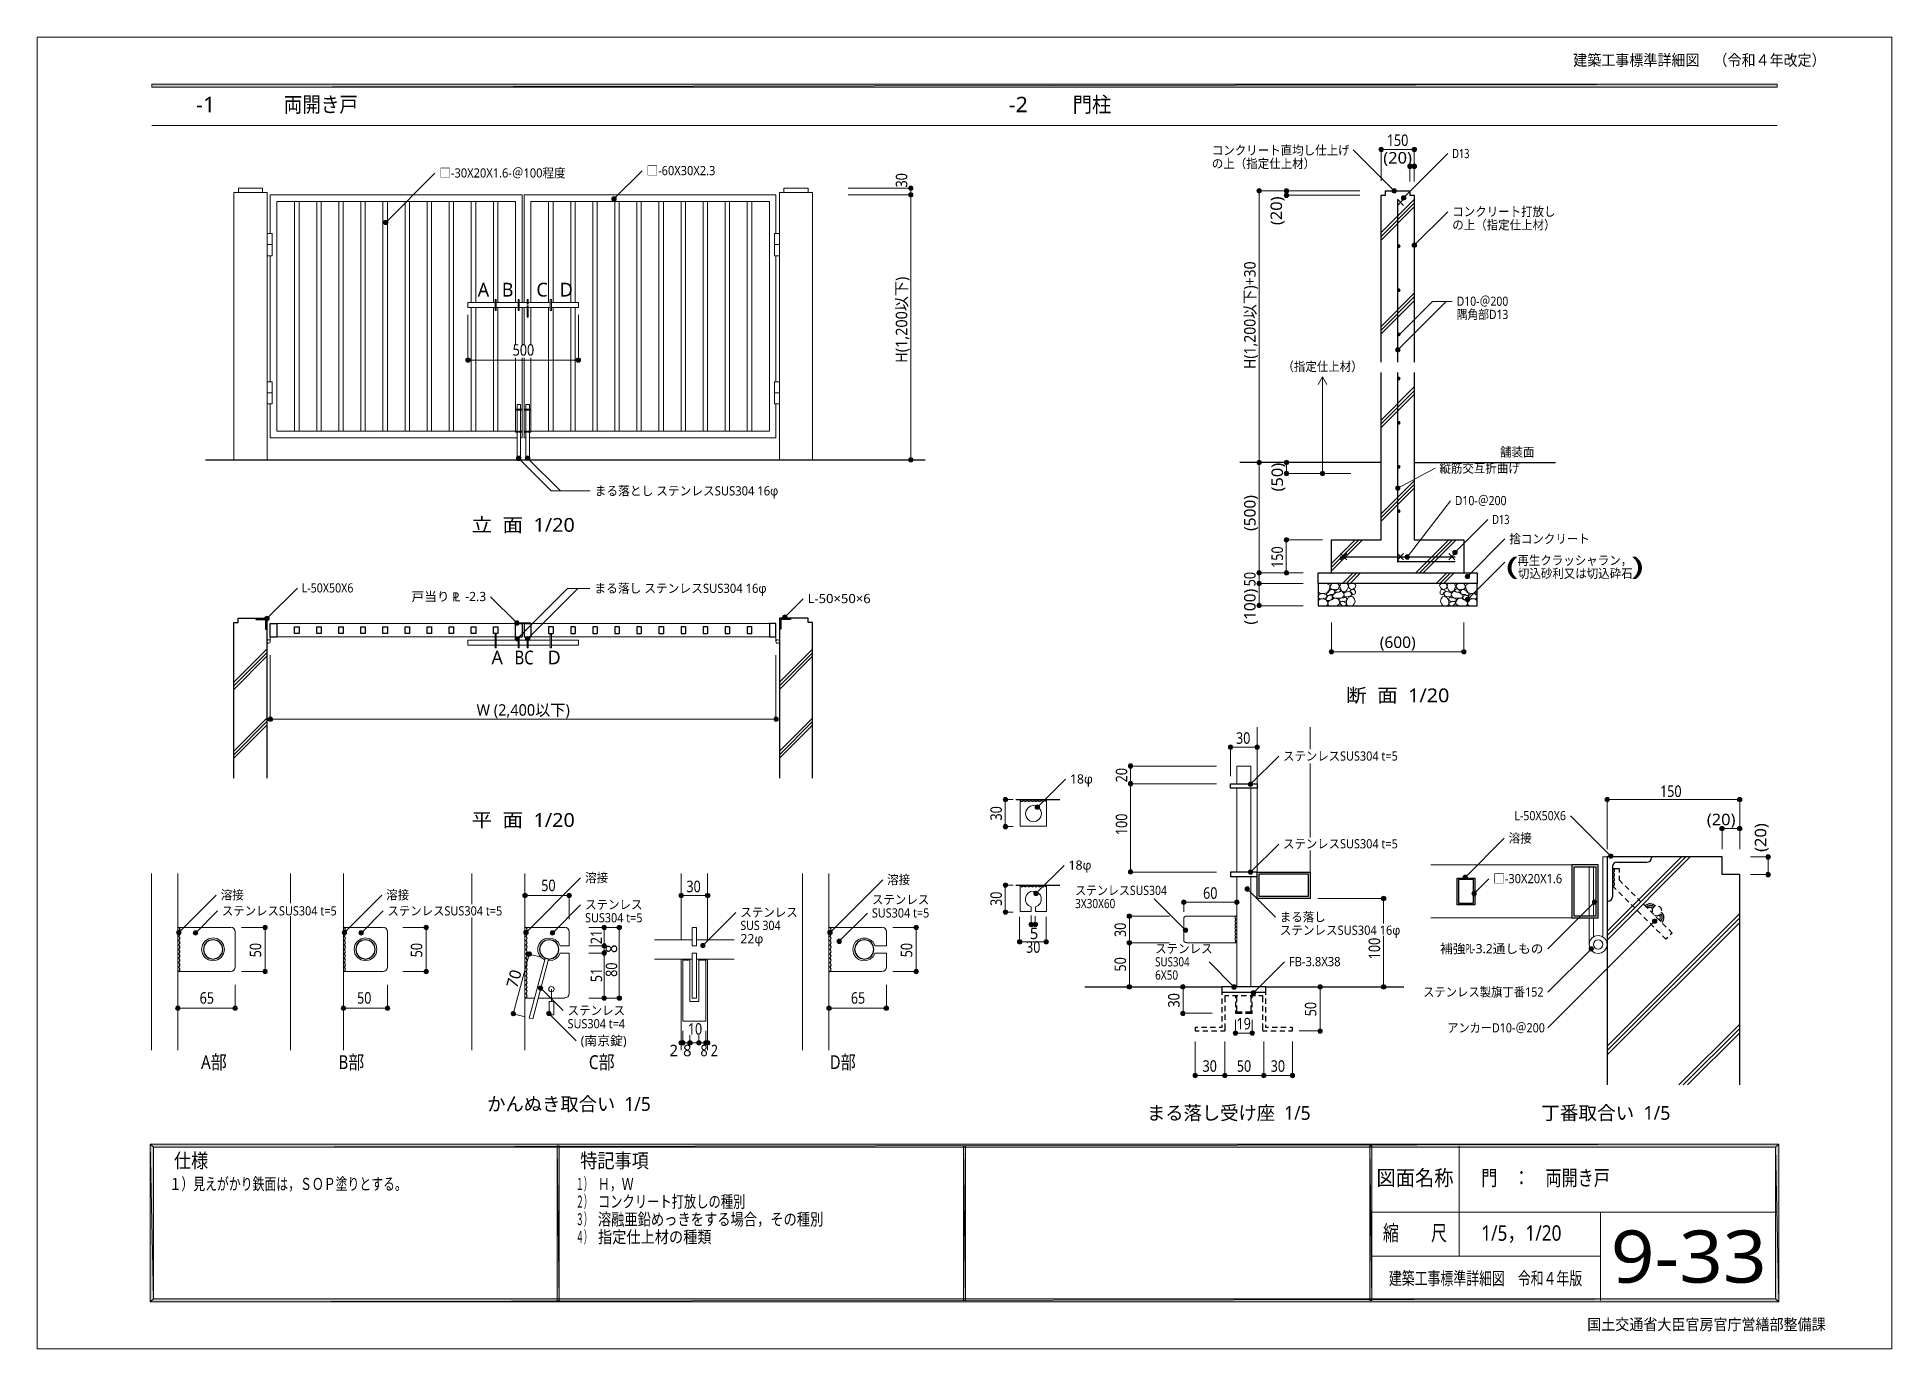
# Model space of a CAD drawing. Header units: millimetres. Extents: x 0 to 420, y 0 to 297.
import ezdxf
from ezdxf.enums import TextEntityAlignment as Align

# ---------------------------------------------------------------- set-up
doc = ezdxf.new("R2010")
doc.units = ezdxf.units.MM
doc.styles.add('kst32b', font='NotoSansJP-Variable.ttf')

msp = doc.modelspace()

# ---------------------------------------------------------------- texts
at = {"style": 'kst32b'}
for s, height, p, p2 in [('建築工事標準詳細図\u3000（令和４年改定）', 2.54, (348.01, 290.49), (405.16, 290.49)), ('-1', 3.491, (36.17, 279.97), (40.54, 279.97)), ('両開き戸', 3.491, (56.05, 279.97), (72.82, 279.97)), ('-2', 3.491, (220.18, 279.97), (224.54, 279.97)), ('門柱', 3.491, (234.67, 279.97), (243.4, 279.97)), ('150', 2.599, (305.79, 272.33), (310.67, 272.33)), ('の上（指定仕上材）', 2.079, (266.17, 267.31), (289.56, 267.31)), ('コンクリート直均し仕上げ', 2.0791, (266.17, 270.32), (297.36, 270.32)), ('(20)', 2.599, (304.99, 268.35), (311.49, 268.35)), ('D13', 2.079, (320.61, 269.58), (324.51, 269.58)), ('□-30X20X1.6-＠100程度', 2.0791, (91.27, 265.18), (119.86, 265.18)), ('□-60X30X2.3', 2.0791, (138.18, 265.71), (153.77, 265.71)), ('30', 2.599, (197.21, 262.93), (197.21, 266.18)), ('(20)', 2.599, (282.07, 254.4), (282.07, 260.9)), ('コンクリート打放し', 2.079, (320.61, 256.43), (344, 256.43)), ('の上（指定仕上材）', 2.079, (320.61, 253.43), (344, 253.43)), ('H(1,200以下)+30', 2.5989, (276.08, 221.83), (276.08, 246.19)), ('H(1,200以下)', 2.599, (197.21, 223.22), (197.21, 242.72)), ('隅角部D13', 2.079, (321.61, 233.15), (333.3, 233.15)), ('D10-＠200', 2.079, (321.61, 236.14), (333.3, 236.14)), ('500', 2.599, (107.87, 224.85), (112.74, 224.85)), ('（指定仕上材）', 2.079, (282.15, 221.36), (300.34, 221.36)), ('舗装面', 2.079, (331.43, 202.01), (339.22, 202.01)), ('(50)', 2.599, (282.28, 194.1), (282.28, 200.6)), ('縦筋交互折曲げ', 2.079, (317.71, 198.35), (335.9, 198.35)), ('まる落とし ステンレスSUS304 16φ', 2.0791, (126.43, 193.21), (168.01, 193.21)), ('D10-＠200', 2.079, (321.2, 191.01), (332.9, 191.01)), ('(500)', 2.599, (276.08, 185.17), (276.08, 193.29)), ('立  面  1/20', 3.119, (98.55, 184.98), (121.94, 184.98)), ('D13', 2.079, (329.67, 186.73), (333.57, 186.73)), ('150', 2.599, (282.28, 176.81), (282.28, 181.68)), ('捨コンクリート', 2.079, (333.54, 182.35), (351.74, 182.35)), ('(          )', 4.1583, (332.76, 175.2), (363.95, 175.2)), ('再生クラッシャラン，', 2.079, (335.36, 177.48), (361.35, 177.48)), ('切込砂利又は切込砕石', 2.079, (335.47, 174.52), (361.46, 174.52)), ('L-50X50X6', 2.079, (60.11, 171.24), (71.81, 171.24)), ('まる落し ステンレスSUS304 16φ', 2.0791, (126.37, 171.15), (165.35, 171.15)), ('50', 2.599, (276.08, 172.64), (276.08, 175.88)), ('戸当り \u3000-2.3', 2.079, (84.98, 169.29), (101.88, 169.29)), ('L-50×50×6', 2.079, (174.65, 168.83), (188.94, 168.83)), ('(100)', 2.599, (276.08, 163.96), (276.08, 172.08)), ('(600)', 2.599, (304.21, 158.67), (312.33, 158.67)), ('BC', 3.119, (108.29, 154.96), (112.61, 154.96)), ('断  面  1/20', 3.119, (296.57, 146.39), (319.96, 146.39)), ('W (2,400以下)', 2.5989, (99.7, 143.34), (120.81, 143.34)), ('30', 2.599, (271.65, 136.99), (274.9, 136.99)), ('ステンレスSUS304 t=5', 2.0791, (282.3, 133.18), (308.29, 133.18)), ('20', 2.599, (247.02, 128.25), (247.02, 131.5)), ('18φ', 2.079, (234.04, 127.99), (239.24, 127.99)), ('150', 2.599, (367.66, 124.95), (372.54, 124.95)), ('30', 2.599, (218.63, 119.61), (218.63, 122.86)), ('平  面  1/20', 3.119, (98.55, 118.17), (121.94, 118.17)), ('100', 2.599, (247.02, 116.31), (247.02, 121.18)), ('L-50X50X6', 2.079, (334.67, 119.68), (346.36, 119.68)), ('(20)', 2.599, (378.25, 118.55), (384.75, 118.55)), ('(20)', 2.599, (391.71, 112.5), (391.71, 119)), ('ステンレスSUS304 t=5', 2.0791, (282.3, 113.31), (308.29, 113.31)), ('溶接', 2.079, (333.4, 114.6), (338.59, 114.6)), ('18φ', 2.079, (233.72, 108.48), (238.92, 108.48)), ('50', 2.599, (114.34, 103.63), (117.59, 103.63)), ('溶接', 2.079, (124.27, 105.64), (129.47, 105.64)), ('30', 2.599, (147.21, 103.4), (150.46, 103.4)), ('溶接', 2.079, (192.66, 105.2), (197.86, 105.2)), ('□-30X20X1.6', 2.0791, (329.9, 105.43), (345.5, 105.43)), ('溶接', 2.079, (41.78, 101.75), (46.98, 101.75)), ('溶接', 2.079, (79.25, 101.75), (84.45, 101.75)), ('ステンレス', 2.079, (124.27, 99.55), (137.26, 99.55)), ('ステンレス', 2.079, (189.21, 100.67), (202.2, 100.67)), ('30', 2.599, (218.63, 100.27), (218.63, 103.52)), ('3X30X60', 2.079, (235.23, 99.78), (244.32, 99.78)), ('ステンレスSUS304', 2.0791, (235.23, 102.76), (256.02, 102.76)), ('60', 2.599, (264.2, 101.9), (267.45, 101.9)), ('ステンレスSUS304 t=5', 2.0791, (42.04, 98.13), (68.03, 98.13)), ('ステンレスSUS304 t=5', 2.0791, (79.52, 98.13), (105.51, 98.13)), ('SUS304 t=5', 2.079, (124.27, 96.56), (137.26, 96.56)), ('SUS 304', 2.079, (159.43, 94.83), (168.52, 94.83)), ('ステンレス', 2.079, (159.43, 97.81), (172.42, 97.81)), ('SUS304 t=5', 2.079, (189.21, 97.66), (202.2, 97.66)), ('まる落し', 2.079, (281.56, 96.75), (291.95, 96.75)), ('21', 2.599, (128.12, 91.61), (128.12, 94.86)), ('22φ', 2.079, (159.43, 91.82), (164.63, 91.82)), ('30', 2.599, (246.74, 93.24), (246.74, 96.49)), ('ステンレスSUS304 16φ', 2.0791, (281.56, 93.75), (308.85, 93.75)), ('100', 2.599, (304.27, 88.2), (304.27, 93.07)), ('50', 2.599, (50.93, 88.65), (50.93, 91.89)), ('50', 2.599, (87.4, 88.65), (87.4, 91.89)), ('50', 2.599, (198.35, 88.65), (198.35, 91.89)), ('30', 2.599, (224.11, 89.68), (227.36, 89.68)), ('50', 2.599, (246.74, 85.43), (246.74, 88.68)), ('SUS304', 2.079, (253.34, 86.59), (261.14, 86.59)), ('ステンレス', 2.079, (253.34, 89.58), (266.34, 89.58)), ('FB-3.8X38', 2.079, (283.63, 86.64), (295.33, 86.64)), ('補強  -3.2通しもの', 2.0791, (317.86, 89.56), (341.25, 89.56)), ('PL', 2.079, (323.62, 89.58), (325.34, 89.58)), ('70', 2.599, (108.88, 81.51), (109.94, 85.41)), ('51', 2.599, (128.12, 83.02), (128.12, 86.26)), ('80', 2.599, (131.53, 84.22), (131.53, 87.47)), ('6X50', 2.079, (253.34, 83.59), (258.54, 83.59)), ('65', 2.599, (37, 78.15), (40.25, 78.15)), ('50', 2.599, (72.64, 78.15), (75.89, 78.15)), ('65', 2.599, (184.45, 78.15), (187.69, 78.15)), ('30', 2.599, (258.87, 77.28), (258.87, 80.53)), ('ステンレス製旗丁番152', 2.0791, (314.01, 79.76), (341.3, 79.76)), ('ステンレス', 2.079, (120.31, 75.59), (133.31, 75.59)), ('50', 2.599, (289.84, 75.29), (289.84, 78.54)), ('SUS304 t=4', 2.079, (120.31, 72.58), (133.31, 72.58)), ('10', 2.599, (147.53, 71.14), (150.78, 71.14)), ('19', 2.599, (271.76, 72.33), (275.01, 72.33)), ('アンカーD10-＠200', 2.0791, (319.49, 71.65), (341.58, 71.65)), ('(南京錠)', 2.079, (123.27, 68.73), (133.67, 68.73)), ('8 2', 2.599, (150.39, 66.25), (154.36, 66.25)), ('A部', 3.119, (37.3, 63.35), (43.14, 63.35)), ('B部', 3.119, (68.41, 63.35), (74.26, 63.35)), ('C部', 3.119, (125.12, 63.35), (130.96, 63.35)), ('D部', 3.119, (179.71, 63.35), (185.55, 63.35)), ('30', 2.599, (264.08, 62.74), (267.32, 62.74)), ('50', 2.599, (271.84, 62.74), (275.09, 62.74)), ('30', 2.599, (279.51, 62.74), (282.75, 62.74)), ('かんぬき取合い  1/5', 3.1187, (102.11, 53.89), (139.14, 53.89)), ('まる落し受け座  1/5', 3.1187, (251.5, 51.86), (288.54, 51.86)), ('丁番取合い  1/5', 3.119, (340.76, 51.86), (370, 51.86)), ('仕様', 3.273, (31.18, 40.98), (38.94, 40.98)), ('特記事項', 3.273, (123.17, 40.98), (138.69, 40.98)), ('１）見えがかり鉄面は，ＳＯＰ塗りとする。', 2.7278, (30.18, 35.98), (83.9, 35.98)), ('１）', 2.728, (122.17, 35.98), (125.8, 35.98)), ('Ｈ，Ｗ', 2.728, (127.17, 35.98), (135.25, 35.98)), ('図面名称', 3.491, (303.45, 36.98), (320.9, 36.98)), ('門\u3000：\u3000両開き戸', 3.491, (327.17, 36.98), (356.29, 36.98)), ('２）', 2.728, (122.17, 31.98), (125.8, 31.98)), ('コンクリート打放しの種別', 2.7278, (127.17, 31.98), (160.56, 31.98)), ('３）', 2.728, (122.17, 27.98), (125.8, 27.98)), ('溶融亜鉛めっきをする場合，その種別', 2.7278, (127.17, 27.98), (178.21, 27.98)), ('４）', 2.728, (122.17, 23.98), (125.8, 23.98)), ('指定仕上材の種類', 2.728, (127.19, 23.98), (152.9, 23.98)), ('縮\u3000\u3000尺', 3.491, (304.91, 24.49), (319.43, 24.49)), ('1/5，1/20', 3.491, (327.17, 24.49), (345.34, 24.49)), ('9-33', 11.831, (356.51, 14.99), (391.8, 14.99)), ('建築工事標準詳細図\u3000令和４年版', 2.919, (306.26, 14.5), (350.04, 14.5)), ('国土交通省大臣官房官庁営繕部整備課', 2.54, (351.18, 4.27), (405.16, 4.27))]:
    msp.add_text(s, height=height, dxfattribs=at).set_placement(p, p2, align=Align.FIT)
for s, height, p in [('A', 3.12, (99.95, 238.23)), ('B', 3.12, (105.41, 238.23)), ('C', 3.12, (113.24, 238.23)), ('D', 3.12, (118.53, 238.23)), ('P', 2.08, (94.17, 169.21)), ('L', 2.08, (94.61, 169.21)), ('A', 3.12, (103.06, 154.96)), ('D', 3.12, (115.78, 154.96)), ('5', 2.6, (224.94, 92.77)), ('2', 2.6, (143.38, 66.25)), ('8', 2.6, (146.45, 66.25))]:
    msp.add_text(s, height=height, dxfattribs=at).set_placement(p)
msp.add_text('8', height=2.6, rotation=90, dxfattribs=at).set_placement((131.53, 89.62))

# ---------------------------------------------------------------- hatches: boundary and pattern name
h = msp.add_hatch(color=7)
h.paths.add_polyline_path([(394.17, 285.62), (394.17, 286.32), (26.18, 285.62), (394.17, 285.62)])
h.paths.add_polyline_path([(394.17, 286.32), (26.18, 285.62), (26.18, 286.32), (394.17, 286.32)])
h = msp.add_hatch(color=7)
h.paths.add_polyline_path([(304.06, 271.72), (304.02, 271.53), (304.52, 271.53), (304.06, 271.72)])
h.paths.add_polyline_path([(304.02, 271.53), (304.52, 271.53), (304.06, 271.34), (304.02, 271.53)])
h.paths.add_polyline_path([(304.52, 271.53), (304.06, 271.34), (304.17, 271.19), (304.52, 271.53)])
h = msp.add_hatch(color=7)
h.paths.add_polyline_path([(304.52, 272.03), (304.33, 271.99), (304.52, 271.53), (304.52, 272.03)])
h.paths.add_polyline_path([(304.33, 271.99), (304.52, 271.53), (304.17, 271.89), (304.33, 271.99)])
h.paths.add_polyline_path([(304.52, 271.53), (304.17, 271.89), (304.06, 271.72), (304.52, 271.53)])
h = msp.add_hatch(color=7)
h.paths.add_polyline_path([(304.17, 271.19), (304.33, 271.08), (304.52, 271.53), (304.17, 271.19)])
h.paths.add_polyline_path([(304.33, 271.08), (304.52, 271.53), (304.52, 271.04), (304.33, 271.08)])
h.paths.add_polyline_path([(304.52, 271.53), (304.52, 271.04), (304.72, 271.08), (304.52, 271.53)])
for points in [[(304.72, 271.99), (304.52, 272.03), (304.52, 271.53), (304.72, 271.99)], [(312.21, 271.99), (312.02, 272.03), (312.02, 271.53), (312.21, 271.99)], [(311.21, 268.18), (311.02, 268.22), (311.02, 267.72), (311.21, 268.18)], [(312.21, 268.18), (312.02, 268.22), (312.02, 267.72), (312.21, 268.18)], [(198.2, 263.23), (198.01, 263.25), (198.01, 262.76), (198.2, 263.23)], [(198.2, 261.73), (198.01, 261.77), (198.01, 261.26), (198.2, 261.73)], [(277.07, 262.61), (276.88, 262.66), (276.88, 262.15), (277.07, 262.61)], [(283.23, 262.61), (283.04, 262.66), (283.04, 262.15), (283.23, 262.61)], [(283.23, 261.62), (283.04, 261.66), (283.04, 261.15), (283.23, 261.62)], [(307.28, 262.61), (307.13, 262.51), (307.47, 262.15), (307.28, 262.61)], [(309.14, 260.39), (309.24, 260.22), (309.6, 260.58), (309.14, 260.39)], [(130.34, 260.16), (130.47, 259.99), (130.81, 260.35), (130.34, 260.16)], [(78.66, 254.83), (78.76, 254.66), (79.12, 255.02), (78.66, 254.83)], [(312.21, 250.3), (312.02, 250.34), (312.02, 249.85), (312.21, 250.3)], [(97.28, 224.05), (97.26, 223.86), (97.75, 223.86), (97.28, 224.05)], [(123.21, 223.67), (123.25, 223.86), (122.75, 223.86), (123.21, 223.67)], [(308.46, 226.61), (308.27, 226.65), (308.27, 226.14), (308.46, 226.61)], [(109.03, 202.08), (108.86, 201.97), (109.22, 201.61), (109.03, 202.08)], [(111.06, 202.12), (110.89, 202.01), (111.25, 201.65), (111.06, 202.12)], [(197.82, 200.81), (198.01, 200.77), (198.01, 201.25), (197.82, 200.81)], [(277.07, 201.13), (276.88, 201.17), (276.88, 200.66), (277.07, 201.13)], [(283.27, 201.13), (283.08, 201.17), (283.08, 200.66), (283.27, 201.13)], [(283.27, 198.63), (283.08, 198.67), (283.08, 198.16), (283.27, 198.63)], [(291.44, 198.63), (291.25, 198.67), (291.25, 198.16), (291.44, 198.63)], [(307.81, 194.67), (307.91, 194.5), (308.27, 194.86), (307.81, 194.67)], [(283.23, 183.62), (283.04, 183.66), (283.04, 183.16), (283.23, 183.62)], [(309.94, 179.07), (310.05, 178.9), (310.41, 179.26), (309.94, 179.07)], [(320.76, 180.11), (320.89, 179.94), (321.23, 180.3), (320.76, 180.11)], [(277.07, 176.13), (276.88, 176.17), (276.88, 175.66), (277.07, 176.13)], [(277.07, 173.71), (276.88, 173.76), (276.88, 173.27), (277.07, 173.71)], [(283.23, 176.13), (283.04, 176.17), (283.04, 175.66), (283.23, 176.13)], [(323.6, 174.67), (323.7, 174.5), (324.06, 174.86), (323.6, 174.67)], [(277.07, 168.72), (276.88, 168.76), (276.88, 168.25), (277.07, 168.72)], [(323.6, 169.46), (323.7, 169.31), (324.06, 169.65), (323.6, 169.46)], [(51.77, 165.16), (51.88, 165.02), (52.24, 165.35), (51.77, 165.16)], [(52.2, 165.52), (52.13, 165.5), (52.09, 165.46), (52.09, 165.38), (52.13, 165.33), (52.2, 165.31), (52.26, 165.33), (52.3, 165.38), (52.3, 165.46), (52.26, 165.5), (52.2, 165.52)], [(109.01, 163.87), (109.18, 163.98), (108.82, 164.34), (109.01, 163.87)], [(169.04, 165.48), (169.16, 165.31), (169.5, 165.67), (169.04, 165.48)], [(108.44, 160.59), (108.56, 160.42), (108.9, 160.78), (108.44, 160.59)], [(110.81, 160.59), (110.91, 160.42), (111.25, 160.78), (110.81, 160.59)], [(293.45, 158.28), (293.26, 158.33), (293.26, 157.82), (293.45, 158.28)], [(323.45, 158.28), (323.26, 158.33), (323.26, 157.82), (323.45, 158.28)], [(52.54, 142.73), (52.49, 142.54), (53, 142.54), (52.54, 142.73)], [(167.96, 142.35), (168, 142.54), (167.49, 142.54), (167.96, 142.35)], [(270.62, 136.69), (270.43, 136.74), (270.43, 136.23), (270.62, 136.69)], [(276.63, 136.69), (276.44, 136.74), (276.44, 136.23), (276.63, 136.69)], [(247.97, 132.42), (247.78, 132.46), (247.78, 131.95), (247.97, 132.42)], [(247.97, 128.42), (247.78, 128.46), (247.78, 127.95), (247.97, 128.42)], [(274.49, 127.61), (274.6, 127.47), (274.93, 127.83), (274.49, 127.61)], [(219.6, 124.82), (219.41, 124.86), (219.41, 124.35), (219.6, 124.82)], [(226.21, 122.43), (226.31, 122.26), (226.67, 122.62), (226.21, 122.43)], [(355.9, 124.82), (355.71, 124.86), (355.71, 124.35), (355.9, 124.82)], [(386.16, 124.16), (386.21, 124.35), (385.7, 124.35), (386.16, 124.16)], [(219.22, 117.77), (219.41, 117.73), (219.41, 118.24), (219.22, 117.77)], [(381.89, 118.26), (381.7, 118.28), (381.7, 117.79), (381.89, 118.26)], [(385.89, 118.26), (385.7, 118.28), (385.7, 117.79), (385.89, 118.26)], [(356.68, 111.08), (356.85, 111.19), (356.49, 111.55), (356.68, 111.08)], [(392.32, 111.82), (392.13, 111.84), (392.13, 111.36), (392.32, 111.82)], [(219.6, 105.47), (219.41, 105.49), (219.41, 105.01), (219.6, 105.47)], [(247.97, 108.42), (247.78, 108.46), (247.78, 107.95), (247.97, 108.42)], [(274.49, 107.74), (274.6, 107.59), (274.93, 107.93), (274.49, 107.74)], [(323.09, 106.55), (323.22, 106.4), (323.55, 106.74), (323.09, 106.55)], [(392.32, 107.82), (392.13, 107.84), (392.13, 107.36), (392.32, 107.82)], [(110.19, 102.85), (110.15, 102.66), (110.66, 102.66), (110.19, 102.85)], [(121.12, 102.47), (121.16, 102.66), (120.65, 102.66), (121.12, 102.47)], [(145.56, 102.85), (145.52, 102.66), (146.03, 102.66), (145.56, 102.85)], [(152.48, 102.47), (152.53, 102.66), (152.02, 102.66), (152.48, 102.47)], [(225.89, 102.91), (226.02, 102.74), (226.36, 103.1), (225.89, 102.91)], [(260.01, 101.6), (259.82, 101.64), (259.82, 101.13), (260.01, 101.6)], [(272.01, 101.6), (271.82, 101.64), (271.82, 101.13), (272.01, 101.6)], [(274, 104.58), (273.85, 104.48), (274.19, 104.12), (274, 104.58)], [(305.27, 102.43), (305.08, 102.47), (305.08, 101.96), (305.27, 102.43)], [(325.1, 102.89), (325.2, 102.72), (325.56, 103.08), (325.1, 102.89)], [(353.31, 101.35), (353.21, 101.52), (352.85, 101.16), (353.31, 101.35)], [(219.22, 98.4), (219.41, 98.38), (219.41, 98.87), (219.22, 98.4)], [(225.47, 96.56), (225.28, 96.6), (225.28, 96.1), (225.47, 96.56)], [(226.4, 96.56), (226.21, 96.6), (226.21, 96.1), (226.4, 96.56)], [(247.69, 98.42), (247.5, 98.47), (247.5, 97.96), (247.69, 98.42)], [(366.9, 97.03), (366.8, 97.18), (366.44, 96.84), (366.9, 97.03)], [(31.83, 94.06), (31.94, 93.92), (32.28, 94.26), (31.83, 94.06)], [(35.6, 93.96), (35.71, 93.81), (36.07, 94.15), (35.6, 93.96)], [(52.01, 95.88), (51.82, 95.93), (51.82, 95.42), (52.01, 95.88)], [(69.32, 94.06), (69.43, 93.92), (69.77, 94.26), (69.32, 94.06)], [(73.09, 93.96), (73.19, 93.81), (73.53, 94.15), (73.09, 93.96)], [(88.5, 95.88), (88.31, 95.93), (88.31, 95.42), (88.5, 95.88)], [(110.43, 94.06), (110.53, 93.92), (110.89, 94.26), (110.43, 94.06)], [(116.4, 93.96), (116.52, 93.81), (116.86, 94.15), (116.4, 93.96)], [(128.8, 95.88), (128.61, 95.93), (128.61, 95.42), (128.8, 95.88)], [(132.21, 95.88), (132.02, 95.93), (132.02, 95.42), (132.21, 95.88)], [(179.26, 94.06), (179.37, 93.92), (179.73, 94.26), (179.26, 94.06)], [(199.45, 95.88), (199.24, 95.93), (199.24, 95.42), (199.45, 95.88)], [(247.69, 92.41), (247.5, 92.46), (247.5, 91.95), (247.69, 92.41)], [(260.41, 94.34), (260.58, 94.45), (260.22, 94.81), (260.41, 94.34)], [(111.93, 89.79), (111.76, 89.87), (111.63, 89.39), (111.93, 89.79)], [(128.8, 91.69), (128.61, 91.72), (128.61, 91.23), (128.8, 91.69)], [(128.8, 90.09), (128.61, 90.13), (128.61, 89.62), (128.8, 90.09)], [(150.47, 91.14), (150.58, 90.97), (150.94, 91.33), (150.47, 91.14)], [(181.33, 92.07), (181.46, 91.93), (181.8, 92.27), (181.33, 92.07)], [(222.19, 92.35), (222.14, 92.16), (222.65, 92.16), (222.19, 92.35)], [(229.15, 91.97), (229.19, 92.16), (228.68, 92.16), (229.15, 91.97)], [(352.55, 90.74), (352.45, 90.91), (352.11, 90.55), (352.55, 90.74)], [(51.63, 84.96), (51.82, 84.92), (51.82, 85.43), (51.63, 84.96)], [(88.12, 84.96), (88.31, 84.92), (88.31, 85.43), (88.12, 84.96)], [(199.05, 84.96), (199.24, 84.92), (199.24, 85.43), (199.05, 84.96)], [(114.02, 82.15), (113.86, 82.04), (114.22, 81.68), (114.02, 82.15)], [(128.8, 79.88), (128.61, 79.93), (128.61, 79.42), (128.8, 79.88)], [(247.69, 82.42), (247.5, 82.47), (247.5, 81.96), (247.69, 82.42)], [(259.84, 82.42), (259.65, 82.47), (259.65, 81.96), (259.84, 82.42)], [(271.38, 81.47), (271.55, 81.58), (271.19, 81.94), (271.38, 81.47)], [(275.1, 80.37), (275.21, 80.2), (275.57, 80.56), (275.1, 80.37)], [(290.87, 82.42), (290.68, 82.47), (290.68, 81.96), (290.87, 82.42)], [(304.88, 81.49), (305.08, 81.45), (305.08, 81.96), (304.88, 81.49)], [(31.6, 77.32), (31.56, 77.13), (32.05, 77.13), (31.6, 77.32)], [(45.51, 76.94), (45.55, 77.13), (45.06, 77.13), (45.51, 76.94)], [(69.09, 77.32), (69.05, 77.13), (69.53, 77.13), (69.09, 77.32)], [(80.01, 76.94), (80.03, 77.13), (79.54, 77.13), (80.01, 76.94)], [(107.7, 75.46), (107.87, 75.37), (107.99, 75.86), (107.7, 75.46)], [(115.89, 76.39), (115.72, 76.28), (116.08, 75.92), (115.89, 76.39)], [(131.83, 78.95), (132.02, 78.93), (132.02, 79.42), (131.83, 78.95)], [(179.03, 77.32), (178.99, 77.13), (179.49, 77.13), (179.03, 77.32)], [(192.96, 76.94), (193, 77.13), (192.49, 77.13), (192.96, 76.94)], [(259.84, 76.41), (259.65, 76.45), (259.65, 75.97), (259.84, 76.41)], [(271.72, 71.95), (271.53, 71.99), (271.53, 71.48), (271.72, 71.95)], [(275.53, 71.95), (275.34, 71.99), (275.34, 71.48), (275.53, 71.95)], [(290.87, 72.41), (290.68, 72.45), (290.68, 71.97), (290.87, 72.41)], [(146.22, 69.74), (146.03, 69.79), (146.03, 69.28), (146.22, 69.74)], [(146.62, 69.74), (146.43, 69.79), (146.43, 69.28), (146.62, 69.74)], [(148.21, 69.74), (148.02, 69.79), (148.02, 69.28), (148.21, 69.74)], [(150.22, 69.74), (150.03, 69.79), (150.03, 69.28), (150.22, 69.74)], [(151.81, 69.74), (151.62, 69.79), (151.62, 69.28), (151.81, 69.74)], [(152.21, 69.74), (152.02, 69.79), (152.02, 69.28), (152.21, 69.74)], [(262.61, 62.36), (262.42, 62.4), (262.42, 61.89), (262.61, 62.36)], [(269.32, 62.36), (269.13, 62.4), (269.13, 61.89), (269.32, 62.36)], [(278.11, 62.36), (277.92, 62.4), (277.92, 61.89), (278.11, 62.36)], [(284.63, 62.36), (284.44, 62.4), (284.44, 61.89), (284.63, 62.36)]]:
    msp.add_hatch(color=7).paths.add_polyline_path(points)
h = msp.add_hatch(color=7)
h.paths.add_polyline_path([(305.01, 271.53), (304.97, 271.72), (304.52, 271.53), (305.01, 271.53)])
h.paths.add_polyline_path([(304.97, 271.72), (304.52, 271.53), (304.86, 271.89), (304.97, 271.72)])
h.paths.add_polyline_path([(304.52, 271.53), (304.86, 271.89), (304.72, 271.99), (304.52, 271.53)])
h = msp.add_hatch(color=7)
h.paths.add_polyline_path([(304.72, 271.08), (304.86, 271.19), (304.52, 271.53), (304.72, 271.08)])
h.paths.add_polyline_path([(304.86, 271.19), (304.52, 271.53), (304.97, 271.34), (304.86, 271.19)])
h.paths.add_polyline_path([(304.52, 271.53), (304.97, 271.34), (305.01, 271.53), (304.52, 271.53)])
h = msp.add_hatch(color=7)
h.paths.add_polyline_path([(311.55, 271.72), (311.51, 271.53), (312.02, 271.53), (311.55, 271.72)])
h.paths.add_polyline_path([(311.51, 271.53), (312.02, 271.53), (311.55, 271.34), (311.51, 271.53)])
h.paths.add_polyline_path([(312.02, 271.53), (311.55, 271.34), (311.66, 271.19), (312.02, 271.53)])
h = msp.add_hatch(color=7)
h.paths.add_polyline_path([(312.02, 272.03), (311.83, 271.99), (312.02, 271.53), (312.02, 272.03)])
h.paths.add_polyline_path([(311.83, 271.99), (312.02, 271.53), (311.66, 271.89), (311.83, 271.99)])
h.paths.add_polyline_path([(312.02, 271.53), (311.66, 271.89), (311.55, 271.72), (312.02, 271.53)])
h = msp.add_hatch(color=7)
h.paths.add_polyline_path([(311.66, 271.19), (311.83, 271.08), (312.02, 271.53), (311.66, 271.19)])
h.paths.add_polyline_path([(311.83, 271.08), (312.02, 271.53), (312.02, 271.04), (311.83, 271.08)])
h.paths.add_polyline_path([(312.02, 271.53), (312.02, 271.04), (312.21, 271.08), (312.02, 271.53)])
h = msp.add_hatch(color=7)
h.paths.add_polyline_path([(312.53, 271.53), (312.48, 271.72), (312.02, 271.53), (312.53, 271.53)])
h.paths.add_polyline_path([(312.48, 271.72), (312.02, 271.53), (312.38, 271.89), (312.48, 271.72)])
h.paths.add_polyline_path([(312.02, 271.53), (312.38, 271.89), (312.21, 271.99), (312.02, 271.53)])
h = msp.add_hatch(color=7)
h.paths.add_polyline_path([(312.21, 271.08), (312.38, 271.19), (312.02, 271.53), (312.21, 271.08)])
h.paths.add_polyline_path([(312.38, 271.19), (312.02, 271.53), (312.48, 271.34), (312.38, 271.19)])
h.paths.add_polyline_path([(312.02, 271.53), (312.48, 271.34), (312.53, 271.53), (312.02, 271.53)])
h = msp.add_hatch(color=7)
h.paths.add_polyline_path([(310.56, 267.91), (310.52, 267.72), (311.02, 267.72), (310.56, 267.91)])
h.paths.add_polyline_path([(310.52, 267.72), (311.02, 267.72), (310.56, 267.53), (310.52, 267.72)])
h.paths.add_polyline_path([(311.02, 267.72), (310.56, 267.53), (310.66, 267.36), (311.02, 267.72)])
h = msp.add_hatch(color=7)
h.paths.add_polyline_path([(311.02, 268.22), (310.83, 268.18), (311.02, 267.72), (311.02, 268.22)])
h.paths.add_polyline_path([(310.83, 268.18), (311.02, 267.72), (310.66, 268.08), (310.83, 268.18)])
h.paths.add_polyline_path([(311.02, 267.72), (310.66, 268.08), (310.56, 267.91), (311.02, 267.72)])
h = msp.add_hatch(color=7)
h.paths.add_polyline_path([(310.66, 267.36), (310.83, 267.25), (311.02, 267.72), (310.66, 267.36)])
h.paths.add_polyline_path([(310.83, 267.25), (311.02, 267.72), (311.02, 267.23), (310.83, 267.25)])
h.paths.add_polyline_path([(311.02, 267.72), (311.02, 267.23), (311.21, 267.25), (311.02, 267.72)])
h = msp.add_hatch(color=7)
h.paths.add_polyline_path([(311.51, 267.72), (311.47, 267.91), (311.02, 267.72), (311.51, 267.72)])
h.paths.add_polyline_path([(311.47, 267.91), (311.02, 267.72), (311.36, 268.08), (311.47, 267.91)])
h.paths.add_polyline_path([(311.02, 267.72), (311.36, 268.08), (311.21, 268.18), (311.02, 267.72)])
h = msp.add_hatch(color=7)
h.paths.add_polyline_path([(311.21, 267.25), (311.36, 267.36), (311.02, 267.72), (311.21, 267.25)])
h.paths.add_polyline_path([(311.36, 267.36), (311.02, 267.72), (311.47, 267.53), (311.36, 267.36)])
h.paths.add_polyline_path([(311.02, 267.72), (311.47, 267.53), (311.51, 267.72), (311.02, 267.72)])
h = msp.add_hatch(color=7)
h.paths.add_polyline_path([(311.55, 267.91), (311.51, 267.72), (312.02, 267.72), (311.55, 267.91)])
h.paths.add_polyline_path([(311.51, 267.72), (312.02, 267.72), (311.55, 267.53), (311.51, 267.72)])
h.paths.add_polyline_path([(312.02, 267.72), (311.55, 267.53), (311.66, 267.36), (312.02, 267.72)])
h = msp.add_hatch(color=7)
h.paths.add_polyline_path([(312.02, 268.22), (311.83, 268.18), (312.02, 267.72), (312.02, 268.22)])
h.paths.add_polyline_path([(311.83, 268.18), (312.02, 267.72), (311.66, 268.08), (311.83, 268.18)])
h.paths.add_polyline_path([(312.02, 267.72), (311.66, 268.08), (311.55, 267.91), (312.02, 267.72)])
h = msp.add_hatch(color=7)
h.paths.add_polyline_path([(311.66, 267.36), (311.83, 267.25), (312.02, 267.72), (311.66, 267.36)])
h.paths.add_polyline_path([(311.83, 267.25), (312.02, 267.72), (312.02, 267.23), (311.83, 267.25)])
h.paths.add_polyline_path([(312.02, 267.72), (312.02, 267.23), (312.21, 267.25), (312.02, 267.72)])
h = msp.add_hatch(color=7)
h.paths.add_polyline_path([(312.53, 267.72), (312.48, 267.91), (312.02, 267.72), (312.53, 267.72)])
h.paths.add_polyline_path([(312.48, 267.91), (312.02, 267.72), (312.38, 268.08), (312.48, 267.91)])
h.paths.add_polyline_path([(312.02, 267.72), (312.38, 268.08), (312.21, 268.18), (312.02, 267.72)])
h = msp.add_hatch(color=7)
h.paths.add_polyline_path([(312.21, 267.25), (312.38, 267.36), (312.02, 267.72), (312.21, 267.25)])
h.paths.add_polyline_path([(312.38, 267.36), (312.02, 267.72), (312.48, 267.53), (312.38, 267.36)])
h.paths.add_polyline_path([(312.02, 267.72), (312.48, 267.53), (312.53, 267.72), (312.02, 267.72)])
h = msp.add_hatch(color=7)
h.paths.add_polyline_path([(130.47, 260.69), (130.34, 260.54), (130.81, 260.35), (130.47, 260.69)])
h.paths.add_polyline_path([(130.34, 260.54), (130.81, 260.35), (130.32, 260.35), (130.34, 260.54)])
h.paths.add_polyline_path([(130.81, 260.35), (130.32, 260.35), (130.34, 260.16), (130.81, 260.35)])
h = msp.add_hatch(color=7)
h.paths.add_polyline_path([(131, 260.79), (130.81, 260.84), (130.81, 260.35), (131, 260.79)])
h.paths.add_polyline_path([(130.81, 260.84), (130.81, 260.35), (130.62, 260.79), (130.81, 260.84)])
h.paths.add_polyline_path([(130.81, 260.35), (130.62, 260.79), (130.47, 260.69), (130.81, 260.35)])
h = msp.add_hatch(color=7)
h.paths.add_polyline_path([(131.32, 260.35), (131.28, 260.54), (130.81, 260.35), (131.32, 260.35)])
h.paths.add_polyline_path([(131.28, 260.54), (130.81, 260.35), (131.17, 260.69), (131.28, 260.54)])
h.paths.add_polyline_path([(130.81, 260.35), (131.17, 260.69), (131, 260.79), (130.81, 260.35)])
h = msp.add_hatch(color=7)
h.paths.add_polyline_path([(197.55, 262.95), (197.51, 262.76), (198.01, 262.76), (197.55, 262.95)])
h.paths.add_polyline_path([(197.51, 262.76), (198.01, 262.76), (197.55, 262.57), (197.51, 262.76)])
h.paths.add_polyline_path([(198.01, 262.76), (197.55, 262.57), (197.65, 262.4), (198.01, 262.76)])
h = msp.add_hatch(color=7)
h.paths.add_polyline_path([(197.55, 261.45), (197.51, 261.26), (198.01, 261.26), (197.55, 261.45)])
h.paths.add_polyline_path([(197.51, 261.26), (198.01, 261.26), (197.55, 261.07), (197.51, 261.26)])
h.paths.add_polyline_path([(198.01, 261.26), (197.55, 261.07), (197.65, 260.9), (198.01, 261.26)])
h = msp.add_hatch(color=7)
h.paths.add_polyline_path([(198.01, 263.25), (197.82, 263.23), (198.01, 262.76), (198.01, 263.25)])
h.paths.add_polyline_path([(197.82, 263.23), (198.01, 262.76), (197.65, 263.1), (197.82, 263.23)])
h.paths.add_polyline_path([(198.01, 262.76), (197.65, 263.1), (197.55, 262.95), (198.01, 262.76)])
h = msp.add_hatch(color=7)
h.paths.add_polyline_path([(198.01, 261.77), (197.82, 261.73), (198.01, 261.26), (198.01, 261.77)])
h.paths.add_polyline_path([(197.82, 261.73), (198.01, 261.26), (197.65, 261.62), (197.82, 261.73)])
h.paths.add_polyline_path([(198.01, 261.26), (197.65, 261.62), (197.55, 261.45), (198.01, 261.26)])
h = msp.add_hatch(color=7)
h.paths.add_polyline_path([(197.65, 262.4), (197.82, 262.3), (198.01, 262.76), (197.65, 262.4)])
h.paths.add_polyline_path([(197.82, 262.3), (198.01, 262.76), (198.01, 262.25), (197.82, 262.3)])
h.paths.add_polyline_path([(198.01, 262.76), (198.01, 262.25), (198.2, 262.3), (198.01, 262.76)])
h = msp.add_hatch(color=7)
h.paths.add_polyline_path([(197.65, 260.9), (197.82, 260.79), (198.01, 261.26), (197.65, 260.9)])
h.paths.add_polyline_path([(197.82, 260.79), (198.01, 261.26), (198.01, 260.75), (197.82, 260.79)])
h.paths.add_polyline_path([(198.01, 261.26), (198.01, 260.75), (198.2, 260.79), (198.01, 261.26)])
h = msp.add_hatch(color=7)
h.paths.add_polyline_path([(198.5, 262.76), (198.48, 262.95), (198.01, 262.76), (198.5, 262.76)])
h.paths.add_polyline_path([(198.48, 262.95), (198.01, 262.76), (198.37, 263.1), (198.48, 262.95)])
h.paths.add_polyline_path([(198.01, 262.76), (198.37, 263.1), (198.2, 263.23), (198.01, 262.76)])
h = msp.add_hatch(color=7)
h.paths.add_polyline_path([(198.2, 262.3), (198.37, 262.4), (198.01, 262.76), (198.2, 262.3)])
h.paths.add_polyline_path([(198.37, 262.4), (198.01, 262.76), (198.48, 262.57), (198.37, 262.4)])
h.paths.add_polyline_path([(198.01, 262.76), (198.48, 262.57), (198.5, 262.76), (198.01, 262.76)])
h = msp.add_hatch(color=7)
h.paths.add_polyline_path([(198.5, 261.26), (198.48, 261.45), (198.01, 261.26), (198.5, 261.26)])
h.paths.add_polyline_path([(198.48, 261.45), (198.01, 261.26), (198.37, 261.62), (198.48, 261.45)])
h.paths.add_polyline_path([(198.01, 261.26), (198.37, 261.62), (198.2, 261.73), (198.01, 261.26)])
h = msp.add_hatch(color=7)
h.paths.add_polyline_path([(198.2, 260.79), (198.37, 260.9), (198.01, 261.26), (198.2, 260.79)])
h.paths.add_polyline_path([(198.37, 260.9), (198.01, 261.26), (198.48, 261.07), (198.37, 260.9)])
h.paths.add_polyline_path([(198.01, 261.26), (198.48, 261.07), (198.5, 261.26), (198.01, 261.26)])
h = msp.add_hatch(color=7)
h.paths.add_polyline_path([(276.42, 262.34), (276.37, 262.15), (276.88, 262.15), (276.42, 262.34)])
h.paths.add_polyline_path([(276.37, 262.15), (276.88, 262.15), (276.42, 261.96), (276.37, 262.15)])
h.paths.add_polyline_path([(276.88, 262.15), (276.42, 261.96), (276.52, 261.81), (276.88, 262.15)])
h = msp.add_hatch(color=7)
h.paths.add_polyline_path([(276.88, 262.66), (276.69, 262.61), (276.88, 262.15), (276.88, 262.66)])
h.paths.add_polyline_path([(276.69, 262.61), (276.88, 262.15), (276.52, 262.51), (276.69, 262.61)])
h.paths.add_polyline_path([(276.88, 262.15), (276.52, 262.51), (276.42, 262.34), (276.88, 262.15)])
h = msp.add_hatch(color=7)
h.paths.add_polyline_path([(276.52, 261.81), (276.69, 261.7), (276.88, 262.15), (276.52, 261.81)])
h.paths.add_polyline_path([(276.69, 261.7), (276.88, 262.15), (276.88, 261.66), (276.69, 261.7)])
h.paths.add_polyline_path([(276.88, 262.15), (276.88, 261.66), (277.07, 261.7), (276.88, 262.15)])
h = msp.add_hatch(color=7)
h.paths.add_polyline_path([(277.39, 262.15), (277.35, 262.34), (276.88, 262.15), (277.39, 262.15)])
h.paths.add_polyline_path([(277.35, 262.34), (276.88, 262.15), (277.24, 262.51), (277.35, 262.34)])
h.paths.add_polyline_path([(276.88, 262.15), (277.24, 262.51), (277.07, 262.61), (276.88, 262.15)])
h = msp.add_hatch(color=7)
h.paths.add_polyline_path([(277.07, 261.7), (277.24, 261.81), (276.88, 262.15), (277.07, 261.7)])
h.paths.add_polyline_path([(277.24, 261.81), (276.88, 262.15), (277.35, 261.96), (277.24, 261.81)])
h.paths.add_polyline_path([(276.88, 262.15), (277.35, 261.96), (277.39, 262.15), (276.88, 262.15)])
h = msp.add_hatch(color=7)
h.paths.add_polyline_path([(282.6, 262.34), (282.55, 262.15), (283.04, 262.15), (282.6, 262.34)])
h.paths.add_polyline_path([(282.55, 262.15), (283.04, 262.15), (282.6, 261.96), (282.55, 262.15)])
h.paths.add_polyline_path([(283.04, 262.15), (282.6, 261.96), (282.7, 261.81), (283.04, 262.15)])
h = msp.add_hatch(color=7)
h.paths.add_polyline_path([(282.6, 261.34), (282.55, 261.15), (283.04, 261.15), (282.6, 261.34)])
h.paths.add_polyline_path([(282.55, 261.15), (283.04, 261.15), (282.6, 260.96), (282.55, 261.15)])
h.paths.add_polyline_path([(283.04, 261.15), (282.6, 260.96), (282.7, 260.79), (283.04, 261.15)])
h = msp.add_hatch(color=7)
h.paths.add_polyline_path([(283.04, 262.66), (282.85, 262.61), (283.04, 262.15), (283.04, 262.66)])
h.paths.add_polyline_path([(282.85, 262.61), (283.04, 262.15), (282.7, 262.51), (282.85, 262.61)])
h.paths.add_polyline_path([(283.04, 262.15), (282.7, 262.51), (282.6, 262.34), (283.04, 262.15)])
h = msp.add_hatch(color=7)
h.paths.add_polyline_path([(283.04, 261.66), (282.85, 261.62), (283.04, 261.15), (283.04, 261.66)])
h.paths.add_polyline_path([(282.85, 261.62), (283.04, 261.15), (282.7, 261.51), (282.85, 261.62)])
h.paths.add_polyline_path([(283.04, 261.15), (282.7, 261.51), (282.6, 261.34), (283.04, 261.15)])
h = msp.add_hatch(color=7)
h.paths.add_polyline_path([(282.7, 261.81), (282.85, 261.7), (283.04, 262.15), (282.7, 261.81)])
h.paths.add_polyline_path([(282.85, 261.7), (283.04, 262.15), (283.04, 261.66), (282.85, 261.7)])
h.paths.add_polyline_path([(283.04, 262.15), (283.04, 261.66), (283.23, 261.7), (283.04, 262.15)])
h = msp.add_hatch(color=7)
h.paths.add_polyline_path([(282.7, 260.79), (282.85, 260.69), (283.04, 261.15), (282.7, 260.79)])
h.paths.add_polyline_path([(282.85, 260.69), (283.04, 261.15), (283.04, 260.67), (282.85, 260.69)])
h.paths.add_polyline_path([(283.04, 261.15), (283.04, 260.67), (283.23, 260.69), (283.04, 261.15)])
h = msp.add_hatch(color=7)
h.paths.add_polyline_path([(283.55, 262.15), (283.51, 262.34), (283.04, 262.15), (283.55, 262.15)])
h.paths.add_polyline_path([(283.51, 262.34), (283.04, 262.15), (283.4, 262.51), (283.51, 262.34)])
h.paths.add_polyline_path([(283.04, 262.15), (283.4, 262.51), (283.23, 262.61), (283.04, 262.15)])
h = msp.add_hatch(color=7)
h.paths.add_polyline_path([(283.23, 261.7), (283.4, 261.81), (283.04, 262.15), (283.23, 261.7)])
h.paths.add_polyline_path([(283.4, 261.81), (283.04, 262.15), (283.51, 261.96), (283.4, 261.81)])
h.paths.add_polyline_path([(283.04, 262.15), (283.51, 261.96), (283.55, 262.15), (283.04, 262.15)])
h = msp.add_hatch(color=7)
h.paths.add_polyline_path([(283.55, 261.15), (283.51, 261.34), (283.04, 261.15), (283.55, 261.15)])
h.paths.add_polyline_path([(283.51, 261.34), (283.04, 261.15), (283.4, 261.51), (283.51, 261.34)])
h.paths.add_polyline_path([(283.04, 261.15), (283.4, 261.51), (283.23, 261.62), (283.04, 261.15)])
h = msp.add_hatch(color=7)
h.paths.add_polyline_path([(283.23, 260.69), (283.4, 260.79), (283.04, 261.15), (283.23, 260.69)])
h.paths.add_polyline_path([(283.4, 260.79), (283.04, 261.15), (283.51, 260.96), (283.4, 260.79)])
h.paths.add_polyline_path([(283.04, 261.15), (283.51, 260.96), (283.55, 261.15), (283.04, 261.15)])
h = msp.add_hatch(color=7)
h.paths.add_polyline_path([(307.13, 262.51), (307, 262.34), (307.47, 262.15), (307.13, 262.51)])
h.paths.add_polyline_path([(307, 262.34), (307.47, 262.15), (306.98, 262.15), (307, 262.34)])
h.paths.add_polyline_path([(307.47, 262.15), (306.98, 262.15), (307, 261.96), (307.47, 262.15)])
h = msp.add_hatch(color=7)
h.paths.add_polyline_path([(307, 261.96), (307.13, 261.81), (307.47, 262.15), (307, 261.96)])
h.paths.add_polyline_path([(307.13, 261.81), (307.47, 262.15), (307.28, 261.7), (307.13, 261.81)])
h.paths.add_polyline_path([(307.47, 262.15), (307.28, 261.7), (307.47, 261.66), (307.47, 262.15)])
h = msp.add_hatch(color=7)
h.paths.add_polyline_path([(307.83, 262.51), (307.66, 262.61), (307.47, 262.15), (307.83, 262.51)])
h.paths.add_polyline_path([(307.66, 262.61), (307.47, 262.15), (307.47, 262.66), (307.66, 262.61)])
h.paths.add_polyline_path([(307.47, 262.15), (307.47, 262.66), (307.28, 262.61), (307.47, 262.15)])
h = msp.add_hatch(color=7)
h.paths.add_polyline_path([(307.93, 261.96), (307.97, 262.15), (307.47, 262.15), (307.93, 261.96)])
h.paths.add_polyline_path([(307.97, 262.15), (307.47, 262.15), (307.93, 262.34), (307.97, 262.15)])
h.paths.add_polyline_path([(307.47, 262.15), (307.93, 262.34), (307.83, 262.51), (307.47, 262.15)])
h = msp.add_hatch(color=7)
h.paths.add_polyline_path([(307.47, 261.66), (307.66, 261.7), (307.47, 262.15), (307.47, 261.66)])
h.paths.add_polyline_path([(307.66, 261.7), (307.47, 262.15), (307.83, 261.81), (307.66, 261.7)])
h.paths.add_polyline_path([(307.47, 262.15), (307.83, 261.81), (307.93, 261.96), (307.47, 262.15)])
h = msp.add_hatch(color=7)
h.paths.add_polyline_path([(309.24, 260.94), (309.14, 260.77), (309.6, 260.58), (309.24, 260.94)])
h.paths.add_polyline_path([(309.14, 260.77), (309.6, 260.58), (309.12, 260.58), (309.14, 260.77)])
h.paths.add_polyline_path([(309.6, 260.58), (309.12, 260.58), (309.14, 260.39), (309.6, 260.58)])
h = msp.add_hatch(color=7)
h.paths.add_polyline_path([(309.8, 261.05), (309.6, 261.09), (309.6, 260.58), (309.8, 261.05)])
h.paths.add_polyline_path([(309.6, 261.09), (309.6, 260.58), (309.41, 261.05), (309.6, 261.09)])
h.paths.add_polyline_path([(309.6, 260.58), (309.41, 261.05), (309.24, 260.94), (309.6, 260.58)])
h = msp.add_hatch(color=7)
h.paths.add_polyline_path([(309.24, 260.22), (309.41, 260.12), (309.6, 260.58), (309.24, 260.22)])
h.paths.add_polyline_path([(309.41, 260.12), (309.6, 260.58), (309.6, 260.07), (309.41, 260.12)])
h.paths.add_polyline_path([(309.6, 260.58), (309.6, 260.07), (309.8, 260.12), (309.6, 260.58)])
h = msp.add_hatch(color=7)
h.paths.add_polyline_path([(310.11, 260.58), (310.07, 260.77), (309.6, 260.58), (310.11, 260.58)])
h.paths.add_polyline_path([(310.07, 260.77), (309.6, 260.58), (309.96, 260.94), (310.07, 260.77)])
h.paths.add_polyline_path([(309.6, 260.58), (309.96, 260.94), (309.8, 261.05), (309.6, 260.58)])
h = msp.add_hatch(color=7)
h.paths.add_polyline_path([(309.8, 260.12), (309.96, 260.22), (309.6, 260.58), (309.8, 260.12)])
h.paths.add_polyline_path([(309.96, 260.22), (309.6, 260.58), (310.07, 260.39), (309.96, 260.22)])
h.paths.add_polyline_path([(309.6, 260.58), (310.07, 260.39), (310.11, 260.58), (309.6, 260.58)])
h = msp.add_hatch(color=7)
h.paths.add_polyline_path([(130.47, 259.99), (130.62, 259.88), (130.81, 260.35), (130.47, 259.99)])
h.paths.add_polyline_path([(130.62, 259.88), (130.81, 260.35), (130.81, 259.84), (130.62, 259.88)])
h.paths.add_polyline_path([(130.81, 260.35), (130.81, 259.84), (131, 259.88), (130.81, 260.35)])
h = msp.add_hatch(color=7)
h.paths.add_polyline_path([(131, 259.88), (131.17, 259.99), (130.81, 260.35), (131, 259.88)])
h.paths.add_polyline_path([(131.17, 259.99), (130.81, 260.35), (131.28, 260.16), (131.17, 259.99)])
h.paths.add_polyline_path([(130.81, 260.35), (131.28, 260.16), (131.32, 260.35), (130.81, 260.35)])
h = msp.add_hatch(color=7)
h.paths.add_polyline_path([(78.76, 255.38), (78.66, 255.21), (79.12, 255.02), (78.76, 255.38)])
h.paths.add_polyline_path([(78.66, 255.21), (79.12, 255.02), (78.61, 255.02), (78.66, 255.21)])
h.paths.add_polyline_path([(79.12, 255.02), (78.61, 255.02), (78.66, 254.83), (79.12, 255.02)])
h = msp.add_hatch(color=7)
h.paths.add_polyline_path([(79.31, 255.48), (79.12, 255.52), (79.12, 255.02), (79.31, 255.48)])
h.paths.add_polyline_path([(79.12, 255.52), (79.12, 255.02), (78.93, 255.48), (79.12, 255.52)])
h.paths.add_polyline_path([(79.12, 255.02), (78.93, 255.48), (78.76, 255.38), (79.12, 255.02)])
h = msp.add_hatch(color=7)
h.paths.add_polyline_path([(78.76, 254.66), (78.93, 254.55), (79.12, 255.02), (78.76, 254.66)])
h.paths.add_polyline_path([(78.93, 254.55), (79.12, 255.02), (79.12, 254.53), (78.93, 254.55)])
h.paths.add_polyline_path([(79.12, 255.02), (79.12, 254.53), (79.31, 254.55), (79.12, 255.02)])
h = msp.add_hatch(color=7)
h.paths.add_polyline_path([(79.61, 255.02), (79.57, 255.21), (79.12, 255.02), (79.61, 255.02)])
h.paths.add_polyline_path([(79.57, 255.21), (79.12, 255.02), (79.46, 255.38), (79.57, 255.21)])
h.paths.add_polyline_path([(79.12, 255.02), (79.46, 255.38), (79.31, 255.48), (79.12, 255.02)])
h = msp.add_hatch(color=7)
h.paths.add_polyline_path([(79.31, 254.55), (79.46, 254.66), (79.12, 255.02), (79.31, 254.55)])
h.paths.add_polyline_path([(79.46, 254.66), (79.12, 255.02), (79.57, 254.83), (79.46, 254.66)])
h.paths.add_polyline_path([(79.12, 255.02), (79.57, 254.83), (79.61, 255.02), (79.12, 255.02)])
h = msp.add_hatch(color=7)
h.paths.add_polyline_path([(308.53, 249.96), (308.36, 249.91), (308.53, 249.66), (308.53, 249.96)])
h.paths.add_polyline_path([(308.36, 249.91), (308.53, 249.66), (308.25, 249.81), (308.36, 249.91)])
h.paths.add_polyline_path([(308.53, 249.66), (308.25, 249.81), (308.21, 249.66), (308.53, 249.66)])
h = msp.add_hatch(color=7)
h.paths.add_polyline_path([(308.21, 249.66), (308.25, 249.51), (308.53, 249.66), (308.21, 249.66)])
h.paths.add_polyline_path([(308.25, 249.51), (308.53, 249.66), (308.36, 249.41), (308.25, 249.51)])
h.paths.add_polyline_path([(308.53, 249.66), (308.36, 249.41), (308.53, 249.36), (308.53, 249.66)])
h = msp.add_hatch(color=7)
h.paths.add_polyline_path([(308.82, 249.66), (308.78, 249.81), (308.53, 249.66), (308.82, 249.66)])
h.paths.add_polyline_path([(308.78, 249.81), (308.53, 249.66), (308.67, 249.91), (308.78, 249.81)])
h.paths.add_polyline_path([(308.53, 249.66), (308.67, 249.91), (308.53, 249.96), (308.53, 249.66)])
h = msp.add_hatch(color=7)
h.paths.add_polyline_path([(308.53, 249.36), (308.67, 249.41), (308.53, 249.66), (308.53, 249.36)])
h.paths.add_polyline_path([(308.67, 249.41), (308.53, 249.66), (308.78, 249.51), (308.67, 249.41)])
h.paths.add_polyline_path([(308.53, 249.66), (308.78, 249.51), (308.82, 249.66), (308.53, 249.66)])
h = msp.add_hatch(color=7)
h.paths.add_polyline_path([(311.55, 250.04), (311.51, 249.85), (312.02, 249.85), (311.55, 250.04)])
h.paths.add_polyline_path([(311.51, 249.85), (312.02, 249.85), (311.55, 249.64), (311.51, 249.85)])
h.paths.add_polyline_path([(312.02, 249.85), (311.55, 249.64), (311.66, 249.49), (312.02, 249.85)])
h = msp.add_hatch(color=7)
h.paths.add_polyline_path([(312.02, 250.34), (311.83, 250.3), (312.02, 249.85), (312.02, 250.34)])
h.paths.add_polyline_path([(311.83, 250.3), (312.02, 249.85), (311.66, 250.19), (311.83, 250.3)])
h.paths.add_polyline_path([(312.02, 249.85), (311.66, 250.19), (311.55, 250.04), (312.02, 249.85)])
h = msp.add_hatch(color=7)
h.paths.add_polyline_path([(311.66, 249.49), (311.83, 249.39), (312.02, 249.85), (311.66, 249.49)])
h.paths.add_polyline_path([(311.83, 249.39), (312.02, 249.85), (312.02, 249.34), (311.83, 249.39)])
h.paths.add_polyline_path([(312.02, 249.85), (312.02, 249.34), (312.21, 249.39), (312.02, 249.85)])
h = msp.add_hatch(color=7)
h.paths.add_polyline_path([(312.53, 249.85), (312.48, 250.04), (312.02, 249.85), (312.53, 249.85)])
h.paths.add_polyline_path([(312.48, 250.04), (312.02, 249.85), (312.38, 250.19), (312.48, 250.04)])
h.paths.add_polyline_path([(312.02, 249.85), (312.38, 250.19), (312.21, 250.3), (312.02, 249.85)])
h = msp.add_hatch(color=7)
h.paths.add_polyline_path([(312.21, 249.39), (312.38, 249.49), (312.02, 249.85), (312.21, 249.39)])
h.paths.add_polyline_path([(312.38, 249.49), (312.02, 249.85), (312.48, 249.64), (312.38, 249.49)])
h.paths.add_polyline_path([(312.02, 249.85), (312.48, 249.64), (312.53, 249.85), (312.02, 249.85)])
h = msp.add_hatch(color=7)
h.paths.add_polyline_path([(308.53, 239.97), (308.36, 239.92), (308.53, 239.65), (308.53, 239.97)])
h.paths.add_polyline_path([(308.36, 239.92), (308.53, 239.65), (308.25, 239.82), (308.36, 239.92)])
h.paths.add_polyline_path([(308.53, 239.65), (308.25, 239.82), (308.21, 239.65), (308.53, 239.65)])
h = msp.add_hatch(color=7)
h.paths.add_polyline_path([(308.21, 239.65), (308.25, 239.5), (308.53, 239.65), (308.21, 239.65)])
h.paths.add_polyline_path([(308.25, 239.5), (308.53, 239.65), (308.36, 239.39), (308.25, 239.5)])
h.paths.add_polyline_path([(308.53, 239.65), (308.36, 239.39), (308.53, 239.35), (308.53, 239.65)])
h = msp.add_hatch(color=7)
h.paths.add_polyline_path([(308.82, 239.65), (308.78, 239.82), (308.53, 239.65), (308.82, 239.65)])
h.paths.add_polyline_path([(308.78, 239.82), (308.53, 239.65), (308.67, 239.92), (308.78, 239.82)])
h.paths.add_polyline_path([(308.53, 239.65), (308.67, 239.92), (308.53, 239.97), (308.53, 239.65)])
h = msp.add_hatch(color=7)
h.paths.add_polyline_path([(308.53, 239.35), (308.67, 239.39), (308.53, 239.65), (308.53, 239.35)])
h.paths.add_polyline_path([(308.67, 239.39), (308.53, 239.65), (308.78, 239.5), (308.67, 239.39)])
h.paths.add_polyline_path([(308.53, 239.65), (308.78, 239.5), (308.82, 239.65), (308.53, 239.65)])
h = msp.add_hatch(color=7)
h.paths.add_polyline_path([(308.53, 229.95), (308.36, 229.91), (308.53, 229.66), (308.53, 229.95)])
h.paths.add_polyline_path([(308.36, 229.91), (308.53, 229.66), (308.25, 229.81), (308.36, 229.91)])
h.paths.add_polyline_path([(308.53, 229.66), (308.25, 229.81), (308.21, 229.66), (308.53, 229.66)])
h = msp.add_hatch(color=7)
h.paths.add_polyline_path([(308.21, 229.66), (308.25, 229.51), (308.53, 229.66), (308.21, 229.66)])
h.paths.add_polyline_path([(308.25, 229.51), (308.53, 229.66), (308.36, 229.4), (308.25, 229.51)])
h.paths.add_polyline_path([(308.53, 229.66), (308.36, 229.4), (308.53, 229.36), (308.53, 229.66)])
h = msp.add_hatch(color=7)
h.paths.add_polyline_path([(308.82, 229.66), (308.78, 229.81), (308.53, 229.66), (308.82, 229.66)])
h.paths.add_polyline_path([(308.78, 229.81), (308.53, 229.66), (308.67, 229.91), (308.78, 229.81)])
h.paths.add_polyline_path([(308.53, 229.66), (308.67, 229.91), (308.53, 229.95), (308.53, 229.66)])
h = msp.add_hatch(color=7)
h.paths.add_polyline_path([(308.53, 229.36), (308.67, 229.4), (308.53, 229.66), (308.53, 229.36)])
h.paths.add_polyline_path([(308.67, 229.4), (308.53, 229.66), (308.78, 229.51), (308.67, 229.4)])
h.paths.add_polyline_path([(308.53, 229.66), (308.78, 229.51), (308.82, 229.66), (308.53, 229.66)])
h = msp.add_hatch(color=7)
h.paths.add_polyline_path([(97.26, 223.86), (97.28, 223.67), (97.75, 223.86), (97.26, 223.86)])
h.paths.add_polyline_path([(97.28, 223.67), (97.75, 223.86), (97.39, 223.5), (97.28, 223.67)])
h.paths.add_polyline_path([(97.75, 223.86), (97.39, 223.5), (97.56, 223.39), (97.75, 223.86)])
h = msp.add_hatch(color=7)
h.paths.add_polyline_path([(97.75, 224.35), (97.56, 224.32), (97.75, 223.86), (97.75, 224.35)])
h.paths.add_polyline_path([(97.56, 224.32), (97.75, 223.86), (97.39, 224.22), (97.56, 224.32)])
h.paths.add_polyline_path([(97.75, 223.86), (97.39, 224.22), (97.28, 224.05), (97.75, 223.86)])
h = msp.add_hatch(color=7)
h.paths.add_polyline_path([(97.56, 223.39), (97.75, 223.35), (97.75, 223.86), (97.56, 223.39)])
h.paths.add_polyline_path([(97.75, 223.35), (97.75, 223.86), (97.94, 223.39), (97.75, 223.35)])
h.paths.add_polyline_path([(97.75, 223.86), (97.94, 223.39), (98.11, 223.5), (97.75, 223.86)])
h = msp.add_hatch(color=7)
h.paths.add_polyline_path([(98.21, 224.05), (98.11, 224.22), (97.75, 223.86), (98.21, 224.05)])
h.paths.add_polyline_path([(98.11, 224.22), (97.75, 223.86), (97.94, 224.32), (98.11, 224.22)])
h.paths.add_polyline_path([(97.75, 223.86), (97.94, 224.32), (97.75, 224.35), (97.75, 223.86)])
h = msp.add_hatch(color=7)
h.paths.add_polyline_path([(98.11, 223.5), (98.21, 223.67), (97.75, 223.86), (98.11, 223.5)])
h.paths.add_polyline_path([(98.21, 223.67), (97.75, 223.86), (98.26, 223.86), (98.21, 223.67)])
h.paths.add_polyline_path([(97.75, 223.86), (98.26, 223.86), (98.21, 224.05), (97.75, 223.86)])
h = msp.add_hatch(color=7)
h.paths.add_polyline_path([(122.41, 224.22), (122.28, 224.05), (122.75, 223.86), (122.41, 224.22)])
h.paths.add_polyline_path([(122.28, 224.05), (122.75, 223.86), (122.26, 223.86), (122.28, 224.05)])
h.paths.add_polyline_path([(122.75, 223.86), (122.26, 223.86), (122.28, 223.67), (122.75, 223.86)])
h = msp.add_hatch(color=7)
h.paths.add_polyline_path([(122.28, 223.67), (122.41, 223.5), (122.75, 223.86), (122.28, 223.67)])
h.paths.add_polyline_path([(122.41, 223.5), (122.75, 223.86), (122.56, 223.39), (122.41, 223.5)])
h.paths.add_polyline_path([(122.75, 223.86), (122.56, 223.39), (122.75, 223.35), (122.75, 223.86)])
h = msp.add_hatch(color=7)
h.paths.add_polyline_path([(122.94, 224.32), (122.75, 224.35), (122.75, 223.86), (122.94, 224.32)])
h.paths.add_polyline_path([(122.75, 224.35), (122.75, 223.86), (122.56, 224.32), (122.75, 224.35)])
h.paths.add_polyline_path([(122.75, 223.86), (122.56, 224.32), (122.41, 224.22), (122.75, 223.86)])
h = msp.add_hatch(color=7)
h.paths.add_polyline_path([(123.25, 223.86), (123.21, 224.05), (122.75, 223.86), (123.25, 223.86)])
h.paths.add_polyline_path([(123.21, 224.05), (122.75, 223.86), (123.11, 224.22), (123.21, 224.05)])
h.paths.add_polyline_path([(122.75, 223.86), (123.11, 224.22), (122.94, 224.32), (122.75, 223.86)])
h = msp.add_hatch(color=7)
h.paths.add_polyline_path([(122.75, 223.35), (122.94, 223.39), (122.75, 223.86), (122.75, 223.35)])
h.paths.add_polyline_path([(122.94, 223.39), (122.75, 223.86), (123.11, 223.5), (122.94, 223.39)])
h.paths.add_polyline_path([(122.75, 223.86), (123.11, 223.5), (123.21, 223.67), (122.75, 223.86)])
h = msp.add_hatch(color=7)
h.paths.add_polyline_path([(307.81, 226.34), (307.76, 226.14), (308.27, 226.14), (307.81, 226.34)])
h.paths.add_polyline_path([(307.76, 226.14), (308.27, 226.14), (307.81, 225.95), (307.76, 226.14)])
h.paths.add_polyline_path([(308.27, 226.14), (307.81, 225.95), (307.91, 225.81), (308.27, 226.14)])
h = msp.add_hatch(color=7)
h.paths.add_polyline_path([(308.27, 226.65), (308.08, 226.61), (308.27, 226.14), (308.27, 226.65)])
h.paths.add_polyline_path([(308.08, 226.61), (308.27, 226.14), (307.91, 226.5), (308.08, 226.61)])
h.paths.add_polyline_path([(308.27, 226.14), (307.91, 226.5), (307.81, 226.34), (308.27, 226.14)])
h = msp.add_hatch(color=7)
h.paths.add_polyline_path([(307.91, 225.81), (308.08, 225.7), (308.27, 226.14), (307.91, 225.81)])
h.paths.add_polyline_path([(308.08, 225.7), (308.27, 226.14), (308.27, 225.66), (308.08, 225.7)])
h.paths.add_polyline_path([(308.27, 226.14), (308.27, 225.66), (308.46, 225.7), (308.27, 226.14)])
h = msp.add_hatch(color=7)
h.paths.add_polyline_path([(308.76, 226.14), (308.74, 226.34), (308.27, 226.14), (308.76, 226.14)])
h.paths.add_polyline_path([(308.74, 226.34), (308.27, 226.14), (308.61, 226.5), (308.74, 226.34)])
h.paths.add_polyline_path([(308.27, 226.14), (308.61, 226.5), (308.46, 226.61), (308.27, 226.14)])
h = msp.add_hatch(color=7)
h.paths.add_polyline_path([(308.46, 225.7), (308.61, 225.81), (308.27, 226.14), (308.46, 225.7)])
h.paths.add_polyline_path([(308.61, 225.81), (308.27, 226.14), (308.74, 225.95), (308.61, 225.81)])
h.paths.add_polyline_path([(308.27, 226.14), (308.74, 225.95), (308.76, 226.14), (308.27, 226.14)])
h = msp.add_hatch(color=7)
h.paths.add_polyline_path([(308.53, 219.96), (308.36, 219.92), (308.53, 219.67), (308.53, 219.96)])
h.paths.add_polyline_path([(308.36, 219.92), (308.53, 219.67), (308.25, 219.82), (308.36, 219.92)])
h.paths.add_polyline_path([(308.53, 219.67), (308.25, 219.82), (308.21, 219.67), (308.53, 219.67)])
h = msp.add_hatch(color=7)
h.paths.add_polyline_path([(308.21, 219.67), (308.25, 219.52), (308.53, 219.67), (308.21, 219.67)])
h.paths.add_polyline_path([(308.25, 219.52), (308.53, 219.67), (308.36, 219.39), (308.25, 219.52)])
h.paths.add_polyline_path([(308.53, 219.67), (308.36, 219.39), (308.53, 219.35), (308.53, 219.67)])
h = msp.add_hatch(color=7)
h.paths.add_polyline_path([(308.82, 219.67), (308.78, 219.82), (308.53, 219.67), (308.82, 219.67)])
h.paths.add_polyline_path([(308.78, 219.82), (308.53, 219.67), (308.67, 219.92), (308.78, 219.82)])
h.paths.add_polyline_path([(308.53, 219.67), (308.67, 219.92), (308.53, 219.96), (308.53, 219.67)])
h = msp.add_hatch(color=7)
h.paths.add_polyline_path([(308.53, 219.35), (308.67, 219.39), (308.53, 219.67), (308.53, 219.35)])
h.paths.add_polyline_path([(308.67, 219.39), (308.53, 219.67), (308.78, 219.52), (308.67, 219.39)])
h.paths.add_polyline_path([(308.53, 219.67), (308.78, 219.52), (308.82, 219.67), (308.53, 219.67)])
h = msp.add_hatch(color=7)
h.paths.add_polyline_path([(308.53, 209.95), (308.36, 209.91), (308.53, 209.66), (308.53, 209.95)])
h.paths.add_polyline_path([(308.36, 209.91), (308.53, 209.66), (308.25, 209.8), (308.36, 209.91)])
h.paths.add_polyline_path([(308.53, 209.66), (308.25, 209.8), (308.21, 209.66), (308.53, 209.66)])
h = msp.add_hatch(color=7)
h.paths.add_polyline_path([(308.21, 209.66), (308.25, 209.51), (308.53, 209.66), (308.21, 209.66)])
h.paths.add_polyline_path([(308.25, 209.51), (308.53, 209.66), (308.36, 209.4), (308.25, 209.51)])
h.paths.add_polyline_path([(308.53, 209.66), (308.36, 209.4), (308.53, 209.36), (308.53, 209.66)])
h = msp.add_hatch(color=7)
h.paths.add_polyline_path([(308.82, 209.66), (308.78, 209.8), (308.53, 209.66), (308.82, 209.66)])
h.paths.add_polyline_path([(308.78, 209.8), (308.53, 209.66), (308.67, 209.91), (308.78, 209.8)])
h.paths.add_polyline_path([(308.53, 209.66), (308.67, 209.91), (308.53, 209.95), (308.53, 209.66)])
h = msp.add_hatch(color=7)
h.paths.add_polyline_path([(308.53, 209.36), (308.67, 209.4), (308.53, 209.66), (308.53, 209.36)])
h.paths.add_polyline_path([(308.67, 209.4), (308.53, 209.66), (308.78, 209.51), (308.67, 209.4)])
h.paths.add_polyline_path([(308.53, 209.66), (308.78, 209.51), (308.82, 209.66), (308.53, 209.66)])
h = msp.add_hatch(color=7)
h.paths.add_polyline_path([(108.86, 201.97), (108.75, 201.8), (109.22, 201.61), (108.86, 201.97)])
h.paths.add_polyline_path([(108.75, 201.8), (109.22, 201.61), (108.71, 201.61), (108.75, 201.8)])
h.paths.add_polyline_path([(109.22, 201.61), (108.71, 201.61), (108.75, 201.42), (109.22, 201.61)])
h = msp.add_hatch(color=7)
h.paths.add_polyline_path([(108.75, 201.42), (108.86, 201.25), (109.22, 201.61), (108.75, 201.42)])
h.paths.add_polyline_path([(108.86, 201.25), (109.22, 201.61), (109.03, 201.15), (108.86, 201.25)])
h.paths.add_polyline_path([(109.22, 201.61), (109.03, 201.15), (109.22, 201.1), (109.22, 201.61)])
h = msp.add_hatch(color=7)
h.paths.add_polyline_path([(109.58, 201.97), (109.41, 202.08), (109.22, 201.61), (109.58, 201.97)])
h.paths.add_polyline_path([(109.41, 202.08), (109.22, 201.61), (109.22, 202.12), (109.41, 202.08)])
h.paths.add_polyline_path([(109.22, 201.61), (109.22, 202.12), (109.03, 202.08), (109.22, 201.61)])
h = msp.add_hatch(color=7)
h.paths.add_polyline_path([(109.69, 201.42), (109.73, 201.61), (109.22, 201.61), (109.69, 201.42)])
h.paths.add_polyline_path([(109.73, 201.61), (109.22, 201.61), (109.69, 201.8), (109.73, 201.61)])
h.paths.add_polyline_path([(109.22, 201.61), (109.69, 201.8), (109.58, 201.97), (109.22, 201.61)])
h = msp.add_hatch(color=7)
h.paths.add_polyline_path([(109.22, 201.1), (109.41, 201.15), (109.22, 201.61), (109.22, 201.1)])
h.paths.add_polyline_path([(109.41, 201.15), (109.22, 201.61), (109.58, 201.25), (109.41, 201.15)])
h.paths.add_polyline_path([(109.22, 201.61), (109.58, 201.25), (109.69, 201.42), (109.22, 201.61)])
h = msp.add_hatch(color=7)
h.paths.add_polyline_path([(110.89, 202.01), (110.79, 201.85), (111.25, 201.65), (110.89, 202.01)])
h.paths.add_polyline_path([(110.79, 201.85), (111.25, 201.65), (110.77, 201.65), (110.79, 201.85)])
h.paths.add_polyline_path([(111.25, 201.65), (110.77, 201.65), (110.79, 201.46), (111.25, 201.65)])
h = msp.add_hatch(color=7)
h.paths.add_polyline_path([(110.79, 201.46), (110.89, 201.29), (111.25, 201.65), (110.79, 201.46)])
h.paths.add_polyline_path([(110.89, 201.29), (111.25, 201.65), (111.06, 201.19), (110.89, 201.29)])
h.paths.add_polyline_path([(111.25, 201.65), (111.06, 201.19), (111.25, 201.15), (111.25, 201.65)])
h = msp.add_hatch(color=7)
h.paths.add_polyline_path([(111.61, 202.01), (111.44, 202.12), (111.25, 201.65), (111.61, 202.01)])
h.paths.add_polyline_path([(111.44, 202.12), (111.25, 201.65), (111.25, 202.16), (111.44, 202.12)])
h.paths.add_polyline_path([(111.25, 201.65), (111.25, 202.16), (111.06, 202.12), (111.25, 201.65)])
h = msp.add_hatch(color=7)
h.paths.add_polyline_path([(111.72, 201.46), (111.76, 201.65), (111.25, 201.65), (111.72, 201.46)])
h.paths.add_polyline_path([(111.76, 201.65), (111.25, 201.65), (111.72, 201.85), (111.76, 201.65)])
h.paths.add_polyline_path([(111.25, 201.65), (111.72, 201.85), (111.61, 202.01), (111.25, 201.65)])
h = msp.add_hatch(color=7)
h.paths.add_polyline_path([(111.25, 201.15), (111.44, 201.19), (111.25, 201.65), (111.25, 201.15)])
h.paths.add_polyline_path([(111.44, 201.19), (111.25, 201.65), (111.61, 201.29), (111.44, 201.19)])
h.paths.add_polyline_path([(111.25, 201.65), (111.61, 201.29), (111.72, 201.46), (111.25, 201.65)])
h = msp.add_hatch(color=7)
h.paths.add_polyline_path([(197.82, 201.72), (197.65, 201.61), (198.01, 201.25), (197.82, 201.72)])
h.paths.add_polyline_path([(197.65, 201.61), (198.01, 201.25), (197.55, 201.44), (197.65, 201.61)])
h.paths.add_polyline_path([(198.01, 201.25), (197.55, 201.44), (197.51, 201.25), (198.01, 201.25)])
h = msp.add_hatch(color=7)
h.paths.add_polyline_path([(198.37, 201.61), (198.2, 201.72), (198.01, 201.25), (198.37, 201.61)])
h.paths.add_polyline_path([(198.2, 201.72), (198.01, 201.25), (198.01, 201.76), (198.2, 201.72)])
h.paths.add_polyline_path([(198.01, 201.25), (198.01, 201.76), (197.82, 201.72), (198.01, 201.25)])
h = msp.add_hatch(color=7)
h.paths.add_polyline_path([(198.48, 201.06), (198.5, 201.25), (198.01, 201.25), (198.48, 201.06)])
h.paths.add_polyline_path([(198.5, 201.25), (198.01, 201.25), (198.48, 201.44), (198.5, 201.25)])
h.paths.add_polyline_path([(198.01, 201.25), (198.48, 201.44), (198.37, 201.61), (198.01, 201.25)])
h = msp.add_hatch(color=7)
h.paths.add_polyline_path([(197.51, 201.25), (197.55, 201.06), (198.01, 201.25), (197.51, 201.25)])
h.paths.add_polyline_path([(197.55, 201.06), (198.01, 201.25), (197.65, 200.91), (197.55, 201.06)])
h.paths.add_polyline_path([(198.01, 201.25), (197.65, 200.91), (197.82, 200.81), (198.01, 201.25)])
h = msp.add_hatch(color=7)
h.paths.add_polyline_path([(198.01, 200.77), (198.2, 200.81), (198.01, 201.25), (198.01, 200.77)])
h.paths.add_polyline_path([(198.2, 200.81), (198.01, 201.25), (198.37, 200.91), (198.2, 200.81)])
h.paths.add_polyline_path([(198.01, 201.25), (198.37, 200.91), (198.48, 201.06), (198.01, 201.25)])
h = msp.add_hatch(color=7)
h.paths.add_polyline_path([(276.42, 200.85), (276.37, 200.66), (276.88, 200.66), (276.42, 200.85)])
h.paths.add_polyline_path([(276.37, 200.66), (276.88, 200.66), (276.42, 200.47), (276.37, 200.66)])
h.paths.add_polyline_path([(276.88, 200.66), (276.42, 200.47), (276.52, 200.3), (276.88, 200.66)])
h = msp.add_hatch(color=7)
h.paths.add_polyline_path([(276.88, 201.17), (276.69, 201.13), (276.88, 200.66), (276.88, 201.17)])
h.paths.add_polyline_path([(276.69, 201.13), (276.88, 200.66), (276.52, 201.02), (276.69, 201.13)])
h.paths.add_polyline_path([(276.88, 200.66), (276.52, 201.02), (276.42, 200.85), (276.88, 200.66)])
h = msp.add_hatch(color=7)
h.paths.add_polyline_path([(276.52, 200.3), (276.69, 200.19), (276.88, 200.66), (276.52, 200.3)])
h.paths.add_polyline_path([(276.69, 200.19), (276.88, 200.66), (276.88, 200.15), (276.69, 200.19)])
h.paths.add_polyline_path([(276.88, 200.66), (276.88, 200.15), (277.07, 200.19), (276.88, 200.66)])
h = msp.add_hatch(color=7)
h.paths.add_polyline_path([(277.39, 200.66), (277.35, 200.85), (276.88, 200.66), (277.39, 200.66)])
h.paths.add_polyline_path([(277.35, 200.85), (276.88, 200.66), (277.24, 201.02), (277.35, 200.85)])
h.paths.add_polyline_path([(276.88, 200.66), (277.24, 201.02), (277.07, 201.13), (276.88, 200.66)])
h = msp.add_hatch(color=7)
h.paths.add_polyline_path([(277.07, 200.19), (277.24, 200.3), (276.88, 200.66), (277.07, 200.19)])
h.paths.add_polyline_path([(277.24, 200.3), (276.88, 200.66), (277.35, 200.47), (277.24, 200.3)])
h.paths.add_polyline_path([(276.88, 200.66), (277.35, 200.47), (277.39, 200.66), (276.88, 200.66)])
h = msp.add_hatch(color=7)
h.paths.add_polyline_path([(282.62, 200.85), (282.57, 200.66), (283.08, 200.66), (282.62, 200.85)])
h.paths.add_polyline_path([(282.57, 200.66), (283.08, 200.66), (282.62, 200.47), (282.57, 200.66)])
h.paths.add_polyline_path([(283.08, 200.66), (282.62, 200.47), (282.72, 200.3), (283.08, 200.66)])
h = msp.add_hatch(color=7)
h.paths.add_polyline_path([(282.62, 198.35), (282.57, 198.16), (283.08, 198.16), (282.62, 198.35)])
h.paths.add_polyline_path([(282.57, 198.16), (283.08, 198.16), (282.62, 197.97), (282.57, 198.16)])
h.paths.add_polyline_path([(283.08, 198.16), (282.62, 197.97), (282.72, 197.8), (283.08, 198.16)])
h = msp.add_hatch(color=7)
h.paths.add_polyline_path([(283.08, 201.17), (282.89, 201.13), (283.08, 200.66), (283.08, 201.17)])
h.paths.add_polyline_path([(282.89, 201.13), (283.08, 200.66), (282.72, 201.02), (282.89, 201.13)])
h.paths.add_polyline_path([(283.08, 200.66), (282.72, 201.02), (282.62, 200.85), (283.08, 200.66)])
h = msp.add_hatch(color=7)
h.paths.add_polyline_path([(283.08, 198.67), (282.89, 198.63), (283.08, 198.16), (283.08, 198.67)])
h.paths.add_polyline_path([(282.89, 198.63), (283.08, 198.16), (282.72, 198.52), (282.89, 198.63)])
h.paths.add_polyline_path([(283.08, 198.16), (282.72, 198.52), (282.62, 198.35), (283.08, 198.16)])
h = msp.add_hatch(color=7)
h.paths.add_polyline_path([(282.72, 200.3), (282.89, 200.19), (283.08, 200.66), (282.72, 200.3)])
h.paths.add_polyline_path([(282.89, 200.19), (283.08, 200.66), (283.08, 200.15), (282.89, 200.19)])
h.paths.add_polyline_path([(283.08, 200.66), (283.08, 200.15), (283.27, 200.19), (283.08, 200.66)])
h = msp.add_hatch(color=7)
h.paths.add_polyline_path([(282.72, 197.8), (282.89, 197.7), (283.08, 198.16), (282.72, 197.8)])
h.paths.add_polyline_path([(282.89, 197.7), (283.08, 198.16), (283.08, 197.65), (282.89, 197.7)])
h.paths.add_polyline_path([(283.08, 198.16), (283.08, 197.65), (283.27, 197.7), (283.08, 198.16)])
h = msp.add_hatch(color=7)
h.paths.add_polyline_path([(283.59, 200.66), (283.55, 200.85), (283.08, 200.66), (283.59, 200.66)])
h.paths.add_polyline_path([(283.55, 200.85), (283.08, 200.66), (283.44, 201.02), (283.55, 200.85)])
h.paths.add_polyline_path([(283.08, 200.66), (283.44, 201.02), (283.27, 201.13), (283.08, 200.66)])
h = msp.add_hatch(color=7)
h.paths.add_polyline_path([(283.27, 200.19), (283.44, 200.3), (283.08, 200.66), (283.27, 200.19)])
h.paths.add_polyline_path([(283.44, 200.3), (283.08, 200.66), (283.55, 200.47), (283.44, 200.3)])
h.paths.add_polyline_path([(283.08, 200.66), (283.55, 200.47), (283.59, 200.66), (283.08, 200.66)])
h = msp.add_hatch(color=7)
h.paths.add_polyline_path([(283.59, 198.16), (283.55, 198.35), (283.08, 198.16), (283.59, 198.16)])
h.paths.add_polyline_path([(283.55, 198.35), (283.08, 198.16), (283.44, 198.52), (283.55, 198.35)])
h.paths.add_polyline_path([(283.08, 198.16), (283.44, 198.52), (283.27, 198.63), (283.08, 198.16)])
h = msp.add_hatch(color=7)
h.paths.add_polyline_path([(283.27, 197.7), (283.44, 197.8), (283.08, 198.16), (283.27, 197.7)])
h.paths.add_polyline_path([(283.44, 197.8), (283.08, 198.16), (283.55, 197.97), (283.44, 197.8)])
h.paths.add_polyline_path([(283.08, 198.16), (283.55, 197.97), (283.59, 198.16), (283.08, 198.16)])
h = msp.add_hatch(color=7)
h.paths.add_polyline_path([(290.79, 198.35), (290.75, 198.16), (291.25, 198.16), (290.79, 198.35)])
h.paths.add_polyline_path([(290.75, 198.16), (291.25, 198.16), (290.79, 197.97), (290.75, 198.16)])
h.paths.add_polyline_path([(291.25, 198.16), (290.79, 197.97), (290.89, 197.8), (291.25, 198.16)])
h = msp.add_hatch(color=7)
h.paths.add_polyline_path([(291.25, 198.67), (291.06, 198.63), (291.25, 198.16), (291.25, 198.67)])
h.paths.add_polyline_path([(291.06, 198.63), (291.25, 198.16), (290.89, 198.52), (291.06, 198.63)])
h.paths.add_polyline_path([(291.25, 198.16), (290.89, 198.52), (290.79, 198.35), (291.25, 198.16)])
h = msp.add_hatch(color=7)
h.paths.add_polyline_path([(290.89, 197.8), (291.06, 197.7), (291.25, 198.16), (290.89, 197.8)])
h.paths.add_polyline_path([(291.06, 197.7), (291.25, 198.16), (291.25, 197.65), (291.06, 197.7)])
h.paths.add_polyline_path([(291.25, 198.16), (291.25, 197.65), (291.44, 197.7), (291.25, 198.16)])
h = msp.add_hatch(color=7)
h.paths.add_polyline_path([(291.74, 198.16), (291.72, 198.35), (291.25, 198.16), (291.74, 198.16)])
h.paths.add_polyline_path([(291.72, 198.35), (291.25, 198.16), (291.61, 198.52), (291.72, 198.35)])
h.paths.add_polyline_path([(291.25, 198.16), (291.61, 198.52), (291.44, 198.63), (291.25, 198.16)])
h = msp.add_hatch(color=7)
h.paths.add_polyline_path([(291.44, 197.7), (291.61, 197.8), (291.25, 198.16), (291.44, 197.7)])
h.paths.add_polyline_path([(291.61, 197.8), (291.25, 198.16), (291.72, 197.97), (291.61, 197.8)])
h.paths.add_polyline_path([(291.25, 198.16), (291.72, 197.97), (291.74, 198.16), (291.25, 198.16)])
h = msp.add_hatch(color=7)
h.paths.add_polyline_path([(308.53, 199.96), (308.36, 199.92), (308.53, 199.67), (308.53, 199.96)])
h.paths.add_polyline_path([(308.36, 199.92), (308.53, 199.67), (308.25, 199.81), (308.36, 199.92)])
h.paths.add_polyline_path([(308.53, 199.67), (308.25, 199.81), (308.21, 199.67), (308.53, 199.67)])
h = msp.add_hatch(color=7)
h.paths.add_polyline_path([(308.21, 199.67), (308.25, 199.52), (308.53, 199.67), (308.21, 199.67)])
h.paths.add_polyline_path([(308.25, 199.52), (308.53, 199.67), (308.36, 199.39), (308.25, 199.52)])
h.paths.add_polyline_path([(308.53, 199.67), (308.36, 199.39), (308.53, 199.37), (308.53, 199.67)])
h = msp.add_hatch(color=7)
h.paths.add_polyline_path([(308.82, 199.67), (308.78, 199.81), (308.53, 199.67), (308.82, 199.67)])
h.paths.add_polyline_path([(308.78, 199.81), (308.53, 199.67), (308.67, 199.92), (308.78, 199.81)])
h.paths.add_polyline_path([(308.53, 199.67), (308.67, 199.92), (308.53, 199.96), (308.53, 199.67)])
h = msp.add_hatch(color=7)
h.paths.add_polyline_path([(308.53, 199.37), (308.67, 199.39), (308.53, 199.67), (308.53, 199.37)])
h.paths.add_polyline_path([(308.67, 199.39), (308.53, 199.67), (308.78, 199.52), (308.67, 199.39)])
h.paths.add_polyline_path([(308.53, 199.67), (308.78, 199.52), (308.82, 199.67), (308.53, 199.67)])
h = msp.add_hatch(color=7)
h.paths.add_polyline_path([(307.91, 195.22), (307.81, 195.05), (308.27, 194.86), (307.91, 195.22)])
h.paths.add_polyline_path([(307.81, 195.05), (308.27, 194.86), (307.76, 194.86), (307.81, 195.05)])
h.paths.add_polyline_path([(308.27, 194.86), (307.76, 194.86), (307.81, 194.67), (308.27, 194.86)])
h = msp.add_hatch(color=7)
h.paths.add_polyline_path([(308.46, 195.33), (308.27, 195.35), (308.27, 194.86), (308.46, 195.33)])
h.paths.add_polyline_path([(308.27, 195.35), (308.27, 194.86), (308.08, 195.33), (308.27, 195.35)])
h.paths.add_polyline_path([(308.27, 194.86), (308.08, 195.33), (307.91, 195.22), (308.27, 194.86)])
h = msp.add_hatch(color=7)
h.paths.add_polyline_path([(307.91, 194.5), (308.08, 194.39), (308.27, 194.86), (307.91, 194.5)])
h.paths.add_polyline_path([(308.08, 194.39), (308.27, 194.86), (308.27, 194.35), (308.08, 194.39)])
h.paths.add_polyline_path([(308.27, 194.86), (308.27, 194.35), (308.46, 194.39), (308.27, 194.86)])
h = msp.add_hatch(color=7)
h.paths.add_polyline_path([(308.76, 194.86), (308.74, 195.05), (308.27, 194.86), (308.76, 194.86)])
h.paths.add_polyline_path([(308.74, 195.05), (308.27, 194.86), (308.61, 195.22), (308.74, 195.05)])
h.paths.add_polyline_path([(308.27, 194.86), (308.61, 195.22), (308.46, 195.33), (308.27, 194.86)])
h = msp.add_hatch(color=7)
h.paths.add_polyline_path([(308.46, 194.39), (308.61, 194.5), (308.27, 194.86), (308.46, 194.39)])
h.paths.add_polyline_path([(308.61, 194.5), (308.27, 194.86), (308.74, 194.67), (308.61, 194.5)])
h.paths.add_polyline_path([(308.27, 194.86), (308.74, 194.67), (308.76, 194.86), (308.27, 194.86)])
h = msp.add_hatch(color=7)
h.paths.add_polyline_path([(308.53, 189.95), (308.36, 189.93), (308.53, 189.65), (308.53, 189.95)])
h.paths.add_polyline_path([(308.36, 189.93), (308.53, 189.65), (308.25, 189.8), (308.36, 189.93)])
h.paths.add_polyline_path([(308.53, 189.65), (308.25, 189.8), (308.21, 189.65), (308.53, 189.65)])
h = msp.add_hatch(color=7)
h.paths.add_polyline_path([(308.21, 189.65), (308.25, 189.51), (308.53, 189.65), (308.21, 189.65)])
h.paths.add_polyline_path([(308.25, 189.51), (308.53, 189.65), (308.36, 189.4), (308.25, 189.51)])
h.paths.add_polyline_path([(308.53, 189.65), (308.36, 189.4), (308.53, 189.36), (308.53, 189.65)])
h = msp.add_hatch(color=7)
h.paths.add_polyline_path([(308.82, 189.65), (308.78, 189.8), (308.53, 189.65), (308.82, 189.65)])
h.paths.add_polyline_path([(308.78, 189.8), (308.53, 189.65), (308.67, 189.93), (308.78, 189.8)])
h.paths.add_polyline_path([(308.53, 189.65), (308.67, 189.93), (308.53, 189.95), (308.53, 189.65)])
h = msp.add_hatch(color=7)
h.paths.add_polyline_path([(308.53, 189.36), (308.67, 189.4), (308.53, 189.65), (308.53, 189.36)])
h.paths.add_polyline_path([(308.67, 189.4), (308.53, 189.65), (308.78, 189.51), (308.67, 189.4)])
h.paths.add_polyline_path([(308.53, 189.65), (308.78, 189.51), (308.82, 189.65), (308.53, 189.65)])
h = msp.add_hatch(color=7)
h.paths.add_polyline_path([(282.6, 183.35), (282.55, 183.16), (283.04, 183.16), (282.6, 183.35)])
h.paths.add_polyline_path([(282.55, 183.16), (283.04, 183.16), (282.6, 182.96), (282.55, 183.16)])
h.paths.add_polyline_path([(283.04, 183.16), (282.6, 182.96), (282.7, 182.82), (283.04, 183.16)])
h = msp.add_hatch(color=7)
h.paths.add_polyline_path([(283.04, 183.66), (282.85, 183.62), (283.04, 183.16), (283.04, 183.66)])
h.paths.add_polyline_path([(282.85, 183.62), (283.04, 183.16), (282.7, 183.52), (282.85, 183.62)])
h.paths.add_polyline_path([(283.04, 183.16), (282.7, 183.52), (282.6, 183.35), (283.04, 183.16)])
h = msp.add_hatch(color=7)
h.paths.add_polyline_path([(282.7, 182.82), (282.85, 182.69), (283.04, 183.16), (282.7, 182.82)])
h.paths.add_polyline_path([(282.85, 182.69), (283.04, 183.16), (283.04, 182.67), (282.85, 182.69)])
h.paths.add_polyline_path([(283.04, 183.16), (283.04, 182.67), (283.23, 182.69), (283.04, 183.16)])
h = msp.add_hatch(color=7)
h.paths.add_polyline_path([(283.55, 183.16), (283.51, 183.35), (283.04, 183.16), (283.55, 183.16)])
h.paths.add_polyline_path([(283.51, 183.35), (283.04, 183.16), (283.4, 183.52), (283.51, 183.35)])
h.paths.add_polyline_path([(283.04, 183.16), (283.4, 183.52), (283.23, 183.62), (283.04, 183.16)])
h = msp.add_hatch(color=7)
h.paths.add_polyline_path([(283.23, 182.69), (283.4, 182.82), (283.04, 183.16), (283.23, 182.69)])
h.paths.add_polyline_path([(283.4, 182.82), (283.04, 183.16), (283.51, 182.96), (283.4, 182.82)])
h.paths.add_polyline_path([(283.04, 183.16), (283.51, 182.96), (283.55, 183.16), (283.04, 183.16)])
h = msp.add_hatch(color=7)
h.paths.add_polyline_path([(320.89, 180.64), (320.76, 180.49), (321.23, 180.3), (320.89, 180.64)])
h.paths.add_polyline_path([(320.76, 180.49), (321.23, 180.3), (320.74, 180.3), (320.76, 180.49)])
h.paths.add_polyline_path([(321.23, 180.3), (320.74, 180.3), (320.76, 180.11), (321.23, 180.3)])
h = msp.add_hatch(color=7)
h.paths.add_polyline_path([(321.42, 180.76), (321.23, 180.78), (321.23, 180.3), (321.42, 180.76)])
h.paths.add_polyline_path([(321.23, 180.78), (321.23, 180.3), (321.03, 180.76), (321.23, 180.78)])
h.paths.add_polyline_path([(321.23, 180.3), (321.03, 180.76), (320.89, 180.64), (321.23, 180.3)])
h = msp.add_hatch(color=7)
h.paths.add_polyline_path([(321.73, 180.3), (321.69, 180.49), (321.23, 180.3), (321.73, 180.3)])
h.paths.add_polyline_path([(321.69, 180.49), (321.23, 180.3), (321.59, 180.64), (321.69, 180.49)])
h.paths.add_polyline_path([(321.23, 180.3), (321.59, 180.64), (321.42, 180.76), (321.23, 180.3)])
h = msp.add_hatch(color=7)
h.paths.add_polyline_path([(310.05, 179.62), (309.94, 179.45), (310.41, 179.26), (310.05, 179.62)])
h.paths.add_polyline_path([(309.94, 179.45), (310.41, 179.26), (309.9, 179.26), (309.94, 179.45)])
h.paths.add_polyline_path([(310.41, 179.26), (309.9, 179.26), (309.94, 179.07), (310.41, 179.26)])
h = msp.add_hatch(color=7)
h.paths.add_polyline_path([(310.6, 179.73), (310.41, 179.77), (310.41, 179.26), (310.6, 179.73)])
h.paths.add_polyline_path([(310.41, 179.77), (310.41, 179.26), (310.22, 179.73), (310.41, 179.77)])
h.paths.add_polyline_path([(310.41, 179.26), (310.22, 179.73), (310.05, 179.62), (310.41, 179.26)])
h = msp.add_hatch(color=7)
h.paths.add_polyline_path([(310.05, 178.9), (310.22, 178.79), (310.41, 179.26), (310.05, 178.9)])
h.paths.add_polyline_path([(310.22, 178.79), (310.41, 179.26), (310.41, 178.75), (310.22, 178.79)])
h.paths.add_polyline_path([(310.41, 179.26), (310.41, 178.75), (310.6, 178.79), (310.41, 179.26)])
h = msp.add_hatch(color=7)
h.paths.add_polyline_path([(310.9, 179.26), (310.87, 179.45), (310.41, 179.26), (310.9, 179.26)])
h.paths.add_polyline_path([(310.87, 179.45), (310.41, 179.26), (310.75, 179.62), (310.87, 179.45)])
h.paths.add_polyline_path([(310.41, 179.26), (310.75, 179.62), (310.6, 179.73), (310.41, 179.26)])
h = msp.add_hatch(color=7)
h.paths.add_polyline_path([(310.6, 178.79), (310.75, 178.9), (310.41, 179.26), (310.6, 178.79)])
h.paths.add_polyline_path([(310.75, 178.9), (310.41, 179.26), (310.87, 179.07), (310.75, 178.9)])
h.paths.add_polyline_path([(310.41, 179.26), (310.87, 179.07), (310.9, 179.26), (310.41, 179.26)])
h = msp.add_hatch(color=7)
h.paths.add_polyline_path([(320.89, 179.94), (321.03, 179.83), (321.23, 180.3), (320.89, 179.94)])
h.paths.add_polyline_path([(321.03, 179.83), (321.23, 180.3), (321.23, 179.79), (321.03, 179.83)])
h.paths.add_polyline_path([(321.23, 180.3), (321.23, 179.79), (321.42, 179.83), (321.23, 180.3)])
h = msp.add_hatch(color=7)
h.paths.add_polyline_path([(321.42, 179.83), (321.59, 179.94), (321.23, 180.3), (321.42, 179.83)])
h.paths.add_polyline_path([(321.59, 179.94), (321.23, 180.3), (321.69, 180.11), (321.59, 179.94)])
h.paths.add_polyline_path([(321.23, 180.3), (321.69, 180.11), (321.73, 180.3), (321.23, 180.3)])
h = msp.add_hatch(color=7)
h.paths.add_polyline_path([(276.42, 175.85), (276.37, 175.66), (276.88, 175.66), (276.42, 175.85)])
h.paths.add_polyline_path([(276.37, 175.66), (276.88, 175.66), (276.42, 175.47), (276.37, 175.66)])
h.paths.add_polyline_path([(276.88, 175.66), (276.42, 175.47), (276.52, 175.3), (276.88, 175.66)])
h = msp.add_hatch(color=7)
h.paths.add_polyline_path([(276.42, 173.46), (276.37, 173.27), (276.88, 173.27), (276.42, 173.46)])
h.paths.add_polyline_path([(276.37, 173.27), (276.88, 173.27), (276.42, 173.08), (276.37, 173.27)])
h.paths.add_polyline_path([(276.88, 173.27), (276.42, 173.08), (276.52, 172.91), (276.88, 173.27)])
h = msp.add_hatch(color=7)
h.paths.add_polyline_path([(276.88, 176.17), (276.69, 176.13), (276.88, 175.66), (276.88, 176.17)])
h.paths.add_polyline_path([(276.69, 176.13), (276.88, 175.66), (276.52, 176.02), (276.69, 176.13)])
h.paths.add_polyline_path([(276.88, 175.66), (276.52, 176.02), (276.42, 175.85), (276.88, 175.66)])
h = msp.add_hatch(color=7)
h.paths.add_polyline_path([(276.88, 173.76), (276.69, 173.71), (276.88, 173.27), (276.88, 173.76)])
h.paths.add_polyline_path([(276.69, 173.71), (276.88, 173.27), (276.52, 173.61), (276.69, 173.71)])
h.paths.add_polyline_path([(276.88, 173.27), (276.52, 173.61), (276.42, 173.46), (276.88, 173.27)])
h = msp.add_hatch(color=7)
h.paths.add_polyline_path([(276.52, 175.3), (276.69, 175.2), (276.88, 175.66), (276.52, 175.3)])
h.paths.add_polyline_path([(276.69, 175.2), (276.88, 175.66), (276.88, 175.15), (276.69, 175.2)])
h.paths.add_polyline_path([(276.88, 175.66), (276.88, 175.15), (277.07, 175.2), (276.88, 175.66)])
h = msp.add_hatch(color=7)
h.paths.add_polyline_path([(276.52, 172.91), (276.69, 172.8), (276.88, 173.27), (276.52, 172.91)])
h.paths.add_polyline_path([(276.69, 172.8), (276.88, 173.27), (276.88, 172.76), (276.69, 172.8)])
h.paths.add_polyline_path([(276.88, 173.27), (276.88, 172.76), (277.07, 172.8), (276.88, 173.27)])
h = msp.add_hatch(color=7)
h.paths.add_polyline_path([(277.39, 175.66), (277.35, 175.85), (276.88, 175.66), (277.39, 175.66)])
h.paths.add_polyline_path([(277.35, 175.85), (276.88, 175.66), (277.24, 176.02), (277.35, 175.85)])
h.paths.add_polyline_path([(276.88, 175.66), (277.24, 176.02), (277.07, 176.13), (276.88, 175.66)])
h = msp.add_hatch(color=7)
h.paths.add_polyline_path([(277.07, 175.2), (277.24, 175.3), (276.88, 175.66), (277.07, 175.2)])
h.paths.add_polyline_path([(277.24, 175.3), (276.88, 175.66), (277.35, 175.47), (277.24, 175.3)])
h.paths.add_polyline_path([(276.88, 175.66), (277.35, 175.47), (277.39, 175.66), (276.88, 175.66)])
h = msp.add_hatch(color=7)
h.paths.add_polyline_path([(277.39, 173.27), (277.35, 173.46), (276.88, 173.27), (277.39, 173.27)])
h.paths.add_polyline_path([(277.35, 173.46), (276.88, 173.27), (277.24, 173.61), (277.35, 173.46)])
h.paths.add_polyline_path([(276.88, 173.27), (277.24, 173.61), (277.07, 173.71), (276.88, 173.27)])
h = msp.add_hatch(color=7)
h.paths.add_polyline_path([(277.07, 172.8), (277.24, 172.91), (276.88, 173.27), (277.07, 172.8)])
h.paths.add_polyline_path([(277.24, 172.91), (276.88, 173.27), (277.35, 173.08), (277.24, 172.91)])
h.paths.add_polyline_path([(276.88, 173.27), (277.35, 173.08), (277.39, 173.27), (276.88, 173.27)])
h = msp.add_hatch(color=7)
h.paths.add_polyline_path([(282.6, 175.85), (282.55, 175.66), (283.04, 175.66), (282.6, 175.85)])
h.paths.add_polyline_path([(282.55, 175.66), (283.04, 175.66), (282.6, 175.47), (282.55, 175.66)])
h.paths.add_polyline_path([(283.04, 175.66), (282.6, 175.47), (282.7, 175.3), (283.04, 175.66)])
h = msp.add_hatch(color=7)
h.paths.add_polyline_path([(283.04, 176.17), (282.85, 176.13), (283.04, 175.66), (283.04, 176.17)])
h.paths.add_polyline_path([(282.85, 176.13), (283.04, 175.66), (282.7, 176.02), (282.85, 176.13)])
h.paths.add_polyline_path([(283.04, 175.66), (282.7, 176.02), (282.6, 175.85), (283.04, 175.66)])
h = msp.add_hatch(color=7)
h.paths.add_polyline_path([(282.7, 175.3), (282.85, 175.2), (283.04, 175.66), (282.7, 175.3)])
h.paths.add_polyline_path([(282.85, 175.2), (283.04, 175.66), (283.04, 175.15), (282.85, 175.2)])
h.paths.add_polyline_path([(283.04, 175.66), (283.04, 175.15), (283.23, 175.2), (283.04, 175.66)])
h = msp.add_hatch(color=7)
h.paths.add_polyline_path([(283.55, 175.66), (283.51, 175.85), (283.04, 175.66), (283.55, 175.66)])
h.paths.add_polyline_path([(283.51, 175.85), (283.04, 175.66), (283.4, 176.02), (283.51, 175.85)])
h.paths.add_polyline_path([(283.04, 175.66), (283.4, 176.02), (283.23, 176.13), (283.04, 175.66)])
h = msp.add_hatch(color=7)
h.paths.add_polyline_path([(283.23, 175.2), (283.4, 175.3), (283.04, 175.66), (283.23, 175.2)])
h.paths.add_polyline_path([(283.4, 175.3), (283.04, 175.66), (283.51, 175.47), (283.4, 175.3)])
h.paths.add_polyline_path([(283.04, 175.66), (283.51, 175.47), (283.55, 175.66), (283.04, 175.66)])
h = msp.add_hatch(color=7)
h.paths.add_polyline_path([(323.7, 175.22), (323.6, 175.05), (324.06, 174.86), (323.7, 175.22)])
h.paths.add_polyline_path([(323.6, 175.05), (324.06, 174.86), (323.55, 174.86), (323.6, 175.05)])
h.paths.add_polyline_path([(324.06, 174.86), (323.55, 174.86), (323.6, 174.67), (324.06, 174.86)])
h = msp.add_hatch(color=7)
h.paths.add_polyline_path([(324.25, 175.32), (324.06, 175.37), (324.06, 174.86), (324.25, 175.32)])
h.paths.add_polyline_path([(324.06, 175.37), (324.06, 174.86), (323.87, 175.32), (324.06, 175.37)])
h.paths.add_polyline_path([(324.06, 174.86), (323.87, 175.32), (323.7, 175.22), (324.06, 174.86)])
h = msp.add_hatch(color=7)
h.paths.add_polyline_path([(323.7, 174.5), (323.87, 174.39), (324.06, 174.86), (323.7, 174.5)])
h.paths.add_polyline_path([(323.87, 174.39), (324.06, 174.86), (324.06, 174.37), (323.87, 174.39)])
h.paths.add_polyline_path([(324.06, 174.86), (324.06, 174.37), (324.25, 174.39), (324.06, 174.86)])
h = msp.add_hatch(color=7)
h.paths.add_polyline_path([(324.55, 174.86), (324.51, 175.05), (324.06, 174.86), (324.55, 174.86)])
h.paths.add_polyline_path([(324.51, 175.05), (324.06, 174.86), (324.4, 175.22), (324.51, 175.05)])
h.paths.add_polyline_path([(324.06, 174.86), (324.4, 175.22), (324.25, 175.32), (324.06, 174.86)])
h = msp.add_hatch(color=7)
h.paths.add_polyline_path([(324.25, 174.39), (324.4, 174.5), (324.06, 174.86), (324.25, 174.39)])
h.paths.add_polyline_path([(324.4, 174.5), (324.06, 174.86), (324.51, 174.67), (324.4, 174.5)])
h.paths.add_polyline_path([(324.06, 174.86), (324.51, 174.67), (324.55, 174.86), (324.06, 174.86)])
h = msp.add_hatch(color=7)
h.paths.add_polyline_path([(276.42, 168.44), (276.37, 168.25), (276.88, 168.25), (276.42, 168.44)])
h.paths.add_polyline_path([(276.37, 168.25), (276.88, 168.25), (276.42, 168.06), (276.37, 168.25)])
h.paths.add_polyline_path([(276.88, 168.25), (276.42, 168.06), (276.52, 167.92), (276.88, 168.25)])
h = msp.add_hatch(color=7)
h.paths.add_polyline_path([(276.88, 168.76), (276.69, 168.72), (276.88, 168.25), (276.88, 168.76)])
h.paths.add_polyline_path([(276.69, 168.72), (276.88, 168.25), (276.52, 168.61), (276.69, 168.72)])
h.paths.add_polyline_path([(276.88, 168.25), (276.52, 168.61), (276.42, 168.44), (276.88, 168.25)])
h = msp.add_hatch(color=7)
h.paths.add_polyline_path([(276.52, 167.92), (276.69, 167.81), (276.88, 168.25), (276.52, 167.92)])
h.paths.add_polyline_path([(276.69, 167.81), (276.88, 168.25), (276.88, 167.77), (276.69, 167.81)])
h.paths.add_polyline_path([(276.88, 168.25), (276.88, 167.77), (277.07, 167.81), (276.88, 168.25)])
h = msp.add_hatch(color=7)
h.paths.add_polyline_path([(277.39, 168.25), (277.35, 168.44), (276.88, 168.25), (277.39, 168.25)])
h.paths.add_polyline_path([(277.35, 168.44), (276.88, 168.25), (277.24, 168.61), (277.35, 168.44)])
h.paths.add_polyline_path([(276.88, 168.25), (277.24, 168.61), (277.07, 168.72), (276.88, 168.25)])
h = msp.add_hatch(color=7)
h.paths.add_polyline_path([(277.07, 167.81), (277.24, 167.92), (276.88, 168.25), (277.07, 167.81)])
h.paths.add_polyline_path([(277.24, 167.92), (276.88, 168.25), (277.35, 168.06), (277.24, 167.92)])
h.paths.add_polyline_path([(276.88, 168.25), (277.35, 168.06), (277.39, 168.25), (276.88, 168.25)])
h = msp.add_hatch(color=7)
h.paths.add_polyline_path([(323.7, 170.01), (323.6, 169.86), (324.06, 169.65), (323.7, 170.01)])
h.paths.add_polyline_path([(323.6, 169.86), (324.06, 169.65), (323.55, 169.65), (323.6, 169.86)])
h.paths.add_polyline_path([(324.06, 169.65), (323.55, 169.65), (323.6, 169.46), (324.06, 169.65)])
h = msp.add_hatch(color=7)
h.paths.add_polyline_path([(324.25, 170.12), (324.06, 170.16), (324.06, 169.65), (324.25, 170.12)])
h.paths.add_polyline_path([(324.06, 170.16), (324.06, 169.65), (323.87, 170.12), (324.06, 170.16)])
h.paths.add_polyline_path([(324.06, 169.65), (323.87, 170.12), (323.7, 170.01), (324.06, 169.65)])
h = msp.add_hatch(color=7)
h.paths.add_polyline_path([(323.7, 169.31), (323.87, 169.21), (324.06, 169.65), (323.7, 169.31)])
h.paths.add_polyline_path([(323.87, 169.21), (324.06, 169.65), (324.06, 169.16), (323.87, 169.21)])
h.paths.add_polyline_path([(324.06, 169.65), (324.06, 169.16), (324.25, 169.21), (324.06, 169.65)])
h = msp.add_hatch(color=7)
h.paths.add_polyline_path([(324.55, 169.65), (324.51, 169.86), (324.06, 169.65), (324.55, 169.65)])
h.paths.add_polyline_path([(324.51, 169.86), (324.06, 169.65), (324.4, 170.01), (324.51, 169.86)])
h.paths.add_polyline_path([(324.06, 169.65), (324.4, 170.01), (324.25, 170.12), (324.06, 169.65)])
h = msp.add_hatch(color=7)
h.paths.add_polyline_path([(324.25, 169.21), (324.4, 169.31), (324.06, 169.65), (324.25, 169.21)])
h.paths.add_polyline_path([(324.4, 169.31), (324.06, 169.65), (324.51, 169.46), (324.4, 169.31)])
h.paths.add_polyline_path([(324.06, 169.65), (324.51, 169.46), (324.55, 169.65), (324.06, 169.65)])
h = msp.add_hatch(color=7)
h.paths.add_polyline_path([(51.88, 165.71), (51.77, 165.54), (52.24, 165.35), (51.88, 165.71)])
h.paths.add_polyline_path([(51.77, 165.54), (52.24, 165.35), (51.75, 165.35), (51.77, 165.54)])
h.paths.add_polyline_path([(52.24, 165.35), (51.75, 165.35), (51.77, 165.16), (52.24, 165.35)])
h = msp.add_hatch(color=7)
h.paths.add_polyline_path([(52.43, 165.82), (52.24, 165.86), (52.24, 165.35), (52.43, 165.82)])
h.paths.add_polyline_path([(52.24, 165.86), (52.24, 165.35), (52.05, 165.82), (52.24, 165.86)])
h.paths.add_polyline_path([(52.24, 165.35), (52.05, 165.82), (51.88, 165.71), (52.24, 165.35)])
h = msp.add_hatch(color=7)
h.paths.add_polyline_path([(51.88, 165.02), (52.05, 164.91), (52.24, 165.35), (51.88, 165.02)])
h.paths.add_polyline_path([(52.05, 164.91), (52.24, 165.35), (52.24, 164.87), (52.05, 164.91)])
h.paths.add_polyline_path([(52.24, 165.35), (52.24, 164.87), (52.43, 164.91), (52.24, 165.35)])
h = msp.add_hatch(color=7)
h.paths.add_polyline_path([(52.75, 165.35), (52.71, 165.54), (52.24, 165.35), (52.75, 165.35)])
h.paths.add_polyline_path([(52.71, 165.54), (52.24, 165.35), (52.6, 165.71), (52.71, 165.54)])
h.paths.add_polyline_path([(52.24, 165.35), (52.6, 165.71), (52.43, 165.82), (52.24, 165.35)])
h = msp.add_hatch(color=7)
h.paths.add_polyline_path([(52.43, 164.91), (52.6, 165.02), (52.24, 165.35), (52.43, 164.91)])
h.paths.add_polyline_path([(52.6, 165.02), (52.24, 165.35), (52.71, 165.16), (52.6, 165.02)])
h.paths.add_polyline_path([(52.24, 165.35), (52.71, 165.16), (52.75, 165.35), (52.24, 165.35)])
h = msp.add_hatch(color=7)
h.paths.add_polyline_path([(108.35, 164.53), (108.33, 164.34), (108.82, 164.34), (108.35, 164.53)])
h.paths.add_polyline_path([(108.33, 164.34), (108.82, 164.34), (108.35, 164.15), (108.33, 164.34)])
h.paths.add_polyline_path([(108.82, 164.34), (108.35, 164.15), (108.48, 163.98), (108.82, 164.34)])
h = msp.add_hatch(color=7)
h.paths.add_polyline_path([(108.82, 164.85), (108.63, 164.8), (108.82, 164.34), (108.82, 164.85)])
h.paths.add_polyline_path([(108.63, 164.8), (108.82, 164.34), (108.48, 164.7), (108.63, 164.8)])
h.paths.add_polyline_path([(108.82, 164.34), (108.48, 164.7), (108.35, 164.53), (108.82, 164.34)])
h = msp.add_hatch(color=7)
h.paths.add_polyline_path([(108.48, 163.98), (108.63, 163.87), (108.82, 164.34), (108.48, 163.98)])
h.paths.add_polyline_path([(108.63, 163.87), (108.82, 164.34), (108.82, 163.83), (108.63, 163.87)])
h.paths.add_polyline_path([(108.82, 164.34), (108.82, 163.83), (109.01, 163.87), (108.82, 164.34)])
h = msp.add_hatch(color=7)
h.paths.add_polyline_path([(109.28, 164.53), (109.18, 164.7), (108.82, 164.34), (109.28, 164.53)])
h.paths.add_polyline_path([(109.18, 164.7), (108.82, 164.34), (109.01, 164.8), (109.18, 164.7)])
h.paths.add_polyline_path([(108.82, 164.34), (109.01, 164.8), (108.82, 164.85), (108.82, 164.34)])
h = msp.add_hatch(color=7)
h.paths.add_polyline_path([(109.18, 163.98), (109.28, 164.15), (108.82, 164.34), (109.18, 163.98)])
h.paths.add_polyline_path([(109.28, 164.15), (108.82, 164.34), (109.33, 164.34), (109.28, 164.15)])
h.paths.add_polyline_path([(108.82, 164.34), (109.33, 164.34), (109.28, 164.53), (108.82, 164.34)])
h = msp.add_hatch(color=7)
h.paths.add_polyline_path([(169.16, 166.03), (169.04, 165.86), (169.5, 165.67), (169.16, 166.03)])
h.paths.add_polyline_path([(169.04, 165.86), (169.5, 165.67), (169.02, 165.67), (169.04, 165.86)])
h.paths.add_polyline_path([(169.5, 165.67), (169.02, 165.67), (169.04, 165.48), (169.5, 165.67)])
h = msp.add_hatch(color=7)
h.paths.add_polyline_path([(169.69, 166.14), (169.5, 166.18), (169.5, 165.67), (169.69, 166.14)])
h.paths.add_polyline_path([(169.5, 166.18), (169.5, 165.67), (169.31, 166.14), (169.5, 166.18)])
h.paths.add_polyline_path([(169.5, 165.67), (169.31, 166.14), (169.16, 166.03), (169.5, 165.67)])
h = msp.add_hatch(color=7)
h.paths.add_polyline_path([(169.16, 165.31), (169.31, 165.21), (169.5, 165.67), (169.16, 165.31)])
h.paths.add_polyline_path([(169.31, 165.21), (169.5, 165.67), (169.5, 165.18), (169.31, 165.21)])
h.paths.add_polyline_path([(169.5, 165.67), (169.5, 165.18), (169.69, 165.21), (169.5, 165.67)])
h = msp.add_hatch(color=7)
h.paths.add_polyline_path([(170.01, 165.67), (169.97, 165.86), (169.5, 165.67), (170.01, 165.67)])
h.paths.add_polyline_path([(169.97, 165.86), (169.5, 165.67), (169.86, 166.03), (169.97, 165.86)])
h.paths.add_polyline_path([(169.5, 165.67), (169.86, 166.03), (169.69, 166.14), (169.5, 165.67)])
h = msp.add_hatch(color=7)
h.paths.add_polyline_path([(169.69, 165.21), (169.86, 165.31), (169.5, 165.67), (169.69, 165.21)])
h.paths.add_polyline_path([(169.86, 165.31), (169.5, 165.67), (169.97, 165.48), (169.86, 165.31)])
h.paths.add_polyline_path([(169.5, 165.67), (169.97, 165.48), (170.01, 165.67), (169.5, 165.67)])
h = msp.add_hatch(color=7)
h.paths.add_polyline_path([(108.56, 161.12), (108.44, 160.97), (108.9, 160.78), (108.56, 161.12)])
h.paths.add_polyline_path([(108.44, 160.97), (108.9, 160.78), (108.42, 160.78), (108.44, 160.97)])
h.paths.add_polyline_path([(108.9, 160.78), (108.42, 160.78), (108.44, 160.59), (108.9, 160.78)])
h = msp.add_hatch(color=7)
h.paths.add_polyline_path([(109.09, 161.23), (108.9, 161.27), (108.9, 160.78), (109.09, 161.23)])
h.paths.add_polyline_path([(108.9, 161.27), (108.9, 160.78), (108.71, 161.23), (108.9, 161.27)])
h.paths.add_polyline_path([(108.9, 160.78), (108.71, 161.23), (108.56, 161.12), (108.9, 160.78)])
h = msp.add_hatch(color=7)
h.paths.add_polyline_path([(108.56, 160.42), (108.71, 160.32), (108.9, 160.78), (108.56, 160.42)])
h.paths.add_polyline_path([(108.71, 160.32), (108.9, 160.78), (108.9, 160.27), (108.71, 160.32)])
h.paths.add_polyline_path([(108.9, 160.78), (108.9, 160.27), (109.09, 160.32), (108.9, 160.78)])
h = msp.add_hatch(color=7)
h.paths.add_polyline_path([(109.41, 160.78), (109.37, 160.97), (108.9, 160.78), (109.41, 160.78)])
h.paths.add_polyline_path([(109.37, 160.97), (108.9, 160.78), (109.26, 161.12), (109.37, 160.97)])
h.paths.add_polyline_path([(108.9, 160.78), (109.26, 161.12), (109.09, 161.23), (108.9, 160.78)])
h = msp.add_hatch(color=7)
h.paths.add_polyline_path([(109.09, 160.32), (109.26, 160.42), (108.9, 160.78), (109.09, 160.32)])
h.paths.add_polyline_path([(109.26, 160.42), (108.9, 160.78), (109.37, 160.59), (109.26, 160.42)])
h.paths.add_polyline_path([(108.9, 160.78), (109.37, 160.59), (109.41, 160.78), (108.9, 160.78)])
h = msp.add_hatch(color=7)
h.paths.add_polyline_path([(110.91, 161.12), (110.81, 160.97), (111.25, 160.78), (110.91, 161.12)])
h.paths.add_polyline_path([(110.81, 160.97), (111.25, 160.78), (110.77, 160.78), (110.81, 160.97)])
h.paths.add_polyline_path([(111.25, 160.78), (110.77, 160.78), (110.81, 160.59), (111.25, 160.78)])
h = msp.add_hatch(color=7)
h.paths.add_polyline_path([(111.44, 161.23), (111.25, 161.27), (111.25, 160.78), (111.44, 161.23)])
h.paths.add_polyline_path([(111.25, 161.27), (111.25, 160.78), (111.06, 161.23), (111.25, 161.27)])
h.paths.add_polyline_path([(111.25, 160.78), (111.06, 161.23), (110.91, 161.12), (111.25, 160.78)])
h = msp.add_hatch(color=7)
h.paths.add_polyline_path([(110.91, 160.42), (111.06, 160.32), (111.25, 160.78), (110.91, 160.42)])
h.paths.add_polyline_path([(111.06, 160.32), (111.25, 160.78), (111.25, 160.27), (111.06, 160.32)])
h.paths.add_polyline_path([(111.25, 160.78), (111.25, 160.27), (111.44, 160.32), (111.25, 160.78)])
h = msp.add_hatch(color=7)
h.paths.add_polyline_path([(111.76, 160.78), (111.72, 160.97), (111.25, 160.78), (111.76, 160.78)])
h.paths.add_polyline_path([(111.72, 160.97), (111.25, 160.78), (111.61, 161.12), (111.72, 160.97)])
h.paths.add_polyline_path([(111.25, 160.78), (111.61, 161.12), (111.44, 161.23), (111.25, 160.78)])
h = msp.add_hatch(color=7)
h.paths.add_polyline_path([(111.44, 160.32), (111.61, 160.42), (111.25, 160.78), (111.44, 160.32)])
h.paths.add_polyline_path([(111.61, 160.42), (111.25, 160.78), (111.72, 160.59), (111.61, 160.42)])
h.paths.add_polyline_path([(111.25, 160.78), (111.72, 160.59), (111.76, 160.78), (111.25, 160.78)])
h = msp.add_hatch(color=7)
h.paths.add_polyline_path([(292.8, 158.01), (292.76, 157.82), (293.26, 157.82), (292.8, 158.01)])
h.paths.add_polyline_path([(292.76, 157.82), (293.26, 157.82), (292.8, 157.63), (292.76, 157.82)])
h.paths.add_polyline_path([(293.26, 157.82), (292.8, 157.63), (292.9, 157.48), (293.26, 157.82)])
h = msp.add_hatch(color=7)
h.paths.add_polyline_path([(293.26, 158.33), (293.07, 158.28), (293.26, 157.82), (293.26, 158.33)])
h.paths.add_polyline_path([(293.07, 158.28), (293.26, 157.82), (292.9, 158.18), (293.07, 158.28)])
h.paths.add_polyline_path([(293.26, 157.82), (292.9, 158.18), (292.8, 158.01), (293.26, 157.82)])
h = msp.add_hatch(color=7)
h.paths.add_polyline_path([(292.9, 157.48), (293.07, 157.35), (293.26, 157.82), (292.9, 157.48)])
h.paths.add_polyline_path([(293.07, 157.35), (293.26, 157.82), (293.26, 157.33), (293.07, 157.35)])
h.paths.add_polyline_path([(293.26, 157.82), (293.26, 157.33), (293.45, 157.35), (293.26, 157.82)])
h = msp.add_hatch(color=7)
h.paths.add_polyline_path([(293.77, 157.82), (293.73, 158.01), (293.26, 157.82), (293.77, 157.82)])
h.paths.add_polyline_path([(293.73, 158.01), (293.26, 157.82), (293.62, 158.18), (293.73, 158.01)])
h.paths.add_polyline_path([(293.26, 157.82), (293.62, 158.18), (293.45, 158.28), (293.26, 157.82)])
h = msp.add_hatch(color=7)
h.paths.add_polyline_path([(293.45, 157.35), (293.62, 157.48), (293.26, 157.82), (293.45, 157.35)])
h.paths.add_polyline_path([(293.62, 157.48), (293.26, 157.82), (293.73, 157.63), (293.62, 157.48)])
h.paths.add_polyline_path([(293.26, 157.82), (293.73, 157.63), (293.77, 157.82), (293.26, 157.82)])
h = msp.add_hatch(color=7)
h.paths.add_polyline_path([(322.81, 158.01), (322.77, 157.82), (323.26, 157.82), (322.81, 158.01)])
h.paths.add_polyline_path([(322.77, 157.82), (323.26, 157.82), (322.81, 157.63), (322.77, 157.82)])
h.paths.add_polyline_path([(323.26, 157.82), (322.81, 157.63), (322.92, 157.48), (323.26, 157.82)])
h = msp.add_hatch(color=7)
h.paths.add_polyline_path([(323.26, 158.33), (323.07, 158.28), (323.26, 157.82), (323.26, 158.33)])
h.paths.add_polyline_path([(323.07, 158.28), (323.26, 157.82), (322.92, 158.18), (323.07, 158.28)])
h.paths.add_polyline_path([(323.26, 157.82), (322.92, 158.18), (322.81, 158.01), (323.26, 157.82)])
h = msp.add_hatch(color=7)
h.paths.add_polyline_path([(322.92, 157.48), (323.07, 157.35), (323.26, 157.82), (322.92, 157.48)])
h.paths.add_polyline_path([(323.07, 157.35), (323.26, 157.82), (323.26, 157.33), (323.07, 157.35)])
h.paths.add_polyline_path([(323.26, 157.82), (323.26, 157.33), (323.45, 157.35), (323.26, 157.82)])
h = msp.add_hatch(color=7)
h.paths.add_polyline_path([(323.77, 157.82), (323.72, 158.01), (323.26, 157.82), (323.77, 157.82)])
h.paths.add_polyline_path([(323.72, 158.01), (323.26, 157.82), (323.62, 158.18), (323.72, 158.01)])
h.paths.add_polyline_path([(323.26, 157.82), (323.62, 158.18), (323.45, 158.28), (323.26, 157.82)])
h = msp.add_hatch(color=7)
h.paths.add_polyline_path([(323.45, 157.35), (323.62, 157.48), (323.26, 157.82), (323.45, 157.35)])
h.paths.add_polyline_path([(323.62, 157.48), (323.26, 157.82), (323.72, 157.63), (323.62, 157.48)])
h.paths.add_polyline_path([(323.26, 157.82), (323.72, 157.63), (323.77, 157.82), (323.26, 157.82)])
h = msp.add_hatch(color=7)
h.paths.add_polyline_path([(53, 143.04), (52.81, 143), (53, 142.54), (53, 143.04)])
h.paths.add_polyline_path([(52.81, 143), (53, 142.54), (52.64, 142.9), (52.81, 143)])
h.paths.add_polyline_path([(53, 142.54), (52.64, 142.9), (52.54, 142.73), (53, 142.54)])
h = msp.add_hatch(color=7)
h.paths.add_polyline_path([(53.47, 142.73), (53.36, 142.9), (53, 142.54), (53.47, 142.73)])
h.paths.add_polyline_path([(53.36, 142.9), (53, 142.54), (53.19, 143), (53.36, 142.9)])
h.paths.add_polyline_path([(53, 142.54), (53.19, 143), (53, 143.04), (53, 142.54)])
h = msp.add_hatch(color=7)
h.paths.add_polyline_path([(167.15, 142.9), (167.05, 142.73), (167.49, 142.54), (167.15, 142.9)])
h.paths.add_polyline_path([(167.05, 142.73), (167.49, 142.54), (167.01, 142.54), (167.05, 142.73)])
h.paths.add_polyline_path([(167.49, 142.54), (167.01, 142.54), (167.05, 142.35), (167.49, 142.54)])
h = msp.add_hatch(color=7)
h.paths.add_polyline_path([(167.68, 143), (167.49, 143.04), (167.49, 142.54), (167.68, 143)])
h.paths.add_polyline_path([(167.49, 143.04), (167.49, 142.54), (167.3, 143), (167.49, 143.04)])
h.paths.add_polyline_path([(167.49, 142.54), (167.3, 143), (167.15, 142.9), (167.49, 142.54)])
h = msp.add_hatch(color=7)
h.paths.add_polyline_path([(168, 142.54), (167.96, 142.73), (167.49, 142.54), (168, 142.54)])
h.paths.add_polyline_path([(167.96, 142.73), (167.49, 142.54), (167.85, 142.9), (167.96, 142.73)])
h.paths.add_polyline_path([(167.49, 142.54), (167.85, 142.9), (167.68, 143), (167.49, 142.54)])
h = msp.add_hatch(color=7)
h.paths.add_polyline_path([(52.49, 142.54), (52.54, 142.35), (53, 142.54), (52.49, 142.54)])
h.paths.add_polyline_path([(52.54, 142.35), (53, 142.54), (52.64, 142.2), (52.54, 142.35)])
h.paths.add_polyline_path([(53, 142.54), (52.64, 142.2), (52.81, 142.09), (53, 142.54)])
h = msp.add_hatch(color=7)
h.paths.add_polyline_path([(52.81, 142.09), (53, 142.05), (53, 142.54), (52.81, 142.09)])
h.paths.add_polyline_path([(53, 142.05), (53, 142.54), (53.19, 142.09), (53, 142.05)])
h.paths.add_polyline_path([(53, 142.54), (53.19, 142.09), (53.36, 142.2), (53, 142.54)])
h = msp.add_hatch(color=7)
h.paths.add_polyline_path([(53.36, 142.2), (53.47, 142.35), (53, 142.54), (53.36, 142.2)])
h.paths.add_polyline_path([(53.47, 142.35), (53, 142.54), (53.51, 142.54), (53.47, 142.35)])
h.paths.add_polyline_path([(53, 142.54), (53.51, 142.54), (53.47, 142.73), (53, 142.54)])
h = msp.add_hatch(color=7)
h.paths.add_polyline_path([(167.05, 142.35), (167.15, 142.2), (167.49, 142.54), (167.05, 142.35)])
h.paths.add_polyline_path([(167.15, 142.2), (167.49, 142.54), (167.3, 142.09), (167.15, 142.2)])
h.paths.add_polyline_path([(167.49, 142.54), (167.3, 142.09), (167.49, 142.05), (167.49, 142.54)])
h = msp.add_hatch(color=7)
h.paths.add_polyline_path([(167.49, 142.05), (167.68, 142.09), (167.49, 142.54), (167.49, 142.05)])
h.paths.add_polyline_path([(167.68, 142.09), (167.49, 142.54), (167.85, 142.2), (167.68, 142.09)])
h.paths.add_polyline_path([(167.49, 142.54), (167.85, 142.2), (167.96, 142.35), (167.49, 142.54)])
h = msp.add_hatch(color=7)
h.paths.add_polyline_path([(269.96, 136.42), (269.94, 136.23), (270.43, 136.23), (269.96, 136.42)])
h.paths.add_polyline_path([(269.94, 136.23), (270.43, 136.23), (269.96, 136.04), (269.94, 136.23)])
h.paths.add_polyline_path([(270.43, 136.23), (269.96, 136.04), (270.07, 135.87), (270.43, 136.23)])
h = msp.add_hatch(color=7)
h.paths.add_polyline_path([(270.43, 136.74), (270.23, 136.69), (270.43, 136.23), (270.43, 136.74)])
h.paths.add_polyline_path([(270.23, 136.69), (270.43, 136.23), (270.07, 136.59), (270.23, 136.69)])
h.paths.add_polyline_path([(270.43, 136.23), (270.07, 136.59), (269.96, 136.42), (270.43, 136.23)])
h = msp.add_hatch(color=7)
h.paths.add_polyline_path([(270.07, 135.87), (270.23, 135.76), (270.43, 136.23), (270.07, 135.87)])
h.paths.add_polyline_path([(270.23, 135.76), (270.43, 136.23), (270.43, 135.72), (270.23, 135.76)])
h.paths.add_polyline_path([(270.43, 136.23), (270.43, 135.72), (270.62, 135.76), (270.43, 136.23)])
h = msp.add_hatch(color=7)
h.paths.add_polyline_path([(270.93, 136.23), (270.89, 136.42), (270.43, 136.23), (270.93, 136.23)])
h.paths.add_polyline_path([(270.89, 136.42), (270.43, 136.23), (270.79, 136.59), (270.89, 136.42)])
h.paths.add_polyline_path([(270.43, 136.23), (270.79, 136.59), (270.62, 136.69), (270.43, 136.23)])
h = msp.add_hatch(color=7)
h.paths.add_polyline_path([(270.62, 135.76), (270.79, 135.87), (270.43, 136.23), (270.62, 135.76)])
h.paths.add_polyline_path([(270.79, 135.87), (270.43, 136.23), (270.89, 136.04), (270.79, 135.87)])
h.paths.add_polyline_path([(270.43, 136.23), (270.89, 136.04), (270.93, 136.23), (270.43, 136.23)])
h = msp.add_hatch(color=7)
h.paths.add_polyline_path([(275.97, 136.42), (275.93, 136.23), (276.44, 136.23), (275.97, 136.42)])
h.paths.add_polyline_path([(275.93, 136.23), (276.44, 136.23), (275.97, 136.04), (275.93, 136.23)])
h.paths.add_polyline_path([(276.44, 136.23), (275.97, 136.04), (276.08, 135.87), (276.44, 136.23)])
h = msp.add_hatch(color=7)
h.paths.add_polyline_path([(276.44, 136.74), (276.25, 136.69), (276.44, 136.23), (276.44, 136.74)])
h.paths.add_polyline_path([(276.25, 136.69), (276.44, 136.23), (276.08, 136.59), (276.25, 136.69)])
h.paths.add_polyline_path([(276.44, 136.23), (276.08, 136.59), (275.97, 136.42), (276.44, 136.23)])
h = msp.add_hatch(color=7)
h.paths.add_polyline_path([(276.08, 135.87), (276.25, 135.76), (276.44, 136.23), (276.08, 135.87)])
h.paths.add_polyline_path([(276.25, 135.76), (276.44, 136.23), (276.44, 135.72), (276.25, 135.76)])
h.paths.add_polyline_path([(276.44, 136.23), (276.44, 135.72), (276.63, 135.76), (276.44, 136.23)])
h = msp.add_hatch(color=7)
h.paths.add_polyline_path([(276.92, 136.23), (276.88, 136.42), (276.44, 136.23), (276.92, 136.23)])
h.paths.add_polyline_path([(276.88, 136.42), (276.44, 136.23), (276.78, 136.59), (276.88, 136.42)])
h.paths.add_polyline_path([(276.44, 136.23), (276.78, 136.59), (276.63, 136.69), (276.44, 136.23)])
h = msp.add_hatch(color=7)
h.paths.add_polyline_path([(276.63, 135.76), (276.78, 135.87), (276.44, 136.23), (276.63, 135.76)])
h.paths.add_polyline_path([(276.78, 135.87), (276.44, 136.23), (276.88, 136.04), (276.78, 135.87)])
h.paths.add_polyline_path([(276.44, 136.23), (276.88, 136.04), (276.92, 136.23), (276.44, 136.23)])
h = msp.add_hatch(color=7)
h.paths.add_polyline_path([(247.31, 132.14), (247.29, 131.95), (247.78, 131.95), (247.31, 132.14)])
h.paths.add_polyline_path([(247.29, 131.95), (247.78, 131.95), (247.31, 131.76), (247.29, 131.95)])
h.paths.add_polyline_path([(247.78, 131.95), (247.31, 131.76), (247.44, 131.59), (247.78, 131.95)])
h = msp.add_hatch(color=7)
h.paths.add_polyline_path([(247.78, 132.46), (247.59, 132.42), (247.78, 131.95), (247.78, 132.46)])
h.paths.add_polyline_path([(247.59, 132.42), (247.78, 131.95), (247.44, 132.31), (247.59, 132.42)])
h.paths.add_polyline_path([(247.78, 131.95), (247.44, 132.31), (247.31, 132.14), (247.78, 131.95)])
h = msp.add_hatch(color=7)
h.paths.add_polyline_path([(247.44, 131.59), (247.59, 131.49), (247.78, 131.95), (247.44, 131.59)])
h.paths.add_polyline_path([(247.59, 131.49), (247.78, 131.95), (247.78, 131.47), (247.59, 131.49)])
h.paths.add_polyline_path([(247.78, 131.95), (247.78, 131.47), (247.97, 131.49), (247.78, 131.95)])
h = msp.add_hatch(color=7)
h.paths.add_polyline_path([(248.29, 131.95), (248.24, 132.14), (247.78, 131.95), (248.29, 131.95)])
h.paths.add_polyline_path([(248.24, 132.14), (247.78, 131.95), (248.14, 132.31), (248.24, 132.14)])
h.paths.add_polyline_path([(247.78, 131.95), (248.14, 132.31), (247.97, 132.42), (247.78, 131.95)])
h = msp.add_hatch(color=7)
h.paths.add_polyline_path([(247.97, 131.49), (248.14, 131.59), (247.78, 131.95), (247.97, 131.49)])
h.paths.add_polyline_path([(248.14, 131.59), (247.78, 131.95), (248.24, 131.76), (248.14, 131.59)])
h.paths.add_polyline_path([(247.78, 131.95), (248.24, 131.76), (248.29, 131.95), (247.78, 131.95)])
h = msp.add_hatch(color=7)
h.paths.add_polyline_path([(247.31, 128.14), (247.29, 127.95), (247.78, 127.95), (247.31, 128.14)])
h.paths.add_polyline_path([(247.29, 127.95), (247.78, 127.95), (247.31, 127.76), (247.29, 127.95)])
h.paths.add_polyline_path([(247.78, 127.95), (247.31, 127.76), (247.44, 127.59), (247.78, 127.95)])
h = msp.add_hatch(color=7)
h.paths.add_polyline_path([(247.78, 128.46), (247.59, 128.42), (247.78, 127.95), (247.78, 128.46)])
h.paths.add_polyline_path([(247.59, 128.42), (247.78, 127.95), (247.44, 128.31), (247.59, 128.42)])
h.paths.add_polyline_path([(247.78, 127.95), (247.44, 128.31), (247.31, 128.14), (247.78, 127.95)])
h = msp.add_hatch(color=7)
h.paths.add_polyline_path([(247.44, 127.59), (247.59, 127.49), (247.78, 127.95), (247.44, 127.59)])
h.paths.add_polyline_path([(247.59, 127.49), (247.78, 127.95), (247.78, 127.47), (247.59, 127.49)])
h.paths.add_polyline_path([(247.78, 127.95), (247.78, 127.47), (247.97, 127.49), (247.78, 127.95)])
h = msp.add_hatch(color=7)
h.paths.add_polyline_path([(248.29, 127.95), (248.24, 128.14), (247.78, 127.95), (248.29, 127.95)])
h.paths.add_polyline_path([(248.24, 128.14), (247.78, 127.95), (248.14, 128.31), (248.24, 128.14)])
h.paths.add_polyline_path([(247.78, 127.95), (248.14, 128.31), (247.97, 128.42), (247.78, 127.95)])
h = msp.add_hatch(color=7)
h.paths.add_polyline_path([(247.97, 127.49), (248.14, 127.59), (247.78, 127.95), (247.97, 127.49)])
h.paths.add_polyline_path([(248.14, 127.59), (247.78, 127.95), (248.24, 127.76), (248.14, 127.59)])
h.paths.add_polyline_path([(247.78, 127.95), (248.24, 127.76), (248.29, 127.95), (247.78, 127.95)])
h = msp.add_hatch(color=7)
h.paths.add_polyline_path([(274.6, 128.16), (274.49, 128.02), (274.93, 127.83), (274.6, 128.16)])
h.paths.add_polyline_path([(274.49, 128.02), (274.93, 127.83), (274.45, 127.83), (274.49, 128.02)])
h.paths.add_polyline_path([(274.93, 127.83), (274.45, 127.83), (274.49, 127.61), (274.93, 127.83)])
h = msp.add_hatch(color=7)
h.paths.add_polyline_path([(275.12, 128.27), (274.93, 128.31), (274.93, 127.83), (275.12, 128.27)])
h.paths.add_polyline_path([(274.93, 128.31), (274.93, 127.83), (274.74, 128.27), (274.93, 128.31)])
h.paths.add_polyline_path([(274.93, 127.83), (274.74, 128.27), (274.6, 128.16), (274.93, 127.83)])
h = msp.add_hatch(color=7)
h.paths.add_polyline_path([(274.6, 127.47), (274.74, 127.36), (274.93, 127.83), (274.6, 127.47)])
h.paths.add_polyline_path([(274.74, 127.36), (274.93, 127.83), (274.93, 127.32), (274.74, 127.36)])
h.paths.add_polyline_path([(274.93, 127.83), (274.93, 127.32), (275.12, 127.36), (274.93, 127.83)])
h = msp.add_hatch(color=7)
h.paths.add_polyline_path([(275.44, 127.83), (275.4, 128.02), (274.93, 127.83), (275.44, 127.83)])
h.paths.add_polyline_path([(275.4, 128.02), (274.93, 127.83), (275.29, 128.16), (275.4, 128.02)])
h.paths.add_polyline_path([(274.93, 127.83), (275.29, 128.16), (275.12, 128.27), (274.93, 127.83)])
h = msp.add_hatch(color=7)
h.paths.add_polyline_path([(275.12, 127.36), (275.29, 127.47), (274.93, 127.83), (275.12, 127.36)])
h.paths.add_polyline_path([(275.29, 127.47), (274.93, 127.83), (275.4, 127.61), (275.29, 127.47)])
h.paths.add_polyline_path([(274.93, 127.83), (275.4, 127.61), (275.44, 127.83), (274.93, 127.83)])
h = msp.add_hatch(color=7)
h.paths.add_polyline_path([(218.97, 124.54), (218.93, 124.35), (219.41, 124.35), (218.97, 124.54)])
h.paths.add_polyline_path([(218.93, 124.35), (219.41, 124.35), (218.97, 124.16), (218.93, 124.35)])
h.paths.add_polyline_path([(219.41, 124.35), (218.97, 124.16), (219.07, 123.99), (219.41, 124.35)])
h = msp.add_hatch(color=7)
h.paths.add_polyline_path([(219.41, 124.86), (219.22, 124.82), (219.41, 124.35), (219.41, 124.86)])
h.paths.add_polyline_path([(219.22, 124.82), (219.41, 124.35), (219.07, 124.71), (219.22, 124.82)])
h.paths.add_polyline_path([(219.41, 124.35), (219.07, 124.71), (218.97, 124.54), (219.41, 124.35)])
h = msp.add_hatch(color=7)
h.paths.add_polyline_path([(219.07, 123.99), (219.22, 123.89), (219.41, 124.35), (219.07, 123.99)])
h.paths.add_polyline_path([(219.22, 123.89), (219.41, 124.35), (219.41, 123.85), (219.22, 123.89)])
h.paths.add_polyline_path([(219.41, 124.35), (219.41, 123.85), (219.6, 123.89), (219.41, 124.35)])
h = msp.add_hatch(color=7)
h.paths.add_polyline_path([(219.92, 124.35), (219.88, 124.54), (219.41, 124.35), (219.92, 124.35)])
h.paths.add_polyline_path([(219.88, 124.54), (219.41, 124.35), (219.77, 124.71), (219.88, 124.54)])
h.paths.add_polyline_path([(219.41, 124.35), (219.77, 124.71), (219.6, 124.82), (219.41, 124.35)])
h = msp.add_hatch(color=7)
h.paths.add_polyline_path([(219.6, 123.89), (219.77, 123.99), (219.41, 124.35), (219.6, 123.89)])
h.paths.add_polyline_path([(219.77, 123.99), (219.41, 124.35), (219.88, 124.16), (219.77, 123.99)])
h.paths.add_polyline_path([(219.41, 124.35), (219.88, 124.16), (219.92, 124.35), (219.41, 124.35)])
h = msp.add_hatch(color=7)
h.paths.add_polyline_path([(226.31, 122.98), (226.21, 122.81), (226.67, 122.62), (226.31, 122.98)])
h.paths.add_polyline_path([(226.21, 122.81), (226.67, 122.62), (226.17, 122.62), (226.21, 122.81)])
h.paths.add_polyline_path([(226.67, 122.62), (226.17, 122.62), (226.21, 122.43), (226.67, 122.62)])
h = msp.add_hatch(color=7)
h.paths.add_polyline_path([(226.86, 123.08), (226.67, 123.13), (226.67, 122.62), (226.86, 123.08)])
h.paths.add_polyline_path([(226.67, 123.13), (226.67, 122.62), (226.48, 123.08), (226.67, 123.13)])
h.paths.add_polyline_path([(226.67, 122.62), (226.48, 123.08), (226.31, 122.98), (226.67, 122.62)])
h = msp.add_hatch(color=7)
h.paths.add_polyline_path([(226.31, 122.26), (226.48, 122.15), (226.67, 122.62), (226.31, 122.26)])
h.paths.add_polyline_path([(226.48, 122.15), (226.67, 122.62), (226.67, 122.13), (226.48, 122.15)])
h.paths.add_polyline_path([(226.67, 122.62), (226.67, 122.13), (226.86, 122.15), (226.67, 122.62)])
h = msp.add_hatch(color=7)
h.paths.add_polyline_path([(227.18, 122.62), (227.14, 122.81), (226.67, 122.62), (227.18, 122.62)])
h.paths.add_polyline_path([(227.14, 122.81), (226.67, 122.62), (227.03, 122.98), (227.14, 122.81)])
h.paths.add_polyline_path([(226.67, 122.62), (227.03, 122.98), (226.86, 123.08), (226.67, 122.62)])
h = msp.add_hatch(color=7)
h.paths.add_polyline_path([(226.86, 122.15), (227.03, 122.26), (226.67, 122.62), (226.86, 122.15)])
h.paths.add_polyline_path([(227.03, 122.26), (226.67, 122.62), (227.14, 122.43), (227.03, 122.26)])
h.paths.add_polyline_path([(226.67, 122.62), (227.14, 122.43), (227.18, 122.62), (226.67, 122.62)])
h = msp.add_hatch(color=7)
h.paths.add_polyline_path([(355.24, 124.54), (355.2, 124.35), (355.71, 124.35), (355.24, 124.54)])
h.paths.add_polyline_path([(355.2, 124.35), (355.71, 124.35), (355.24, 124.16), (355.2, 124.35)])
h.paths.add_polyline_path([(355.71, 124.35), (355.24, 124.16), (355.35, 123.99), (355.71, 124.35)])
h = msp.add_hatch(color=7)
h.paths.add_polyline_path([(355.71, 124.86), (355.52, 124.82), (355.71, 124.35), (355.71, 124.86)])
h.paths.add_polyline_path([(355.52, 124.82), (355.71, 124.35), (355.35, 124.71), (355.52, 124.82)])
h.paths.add_polyline_path([(355.71, 124.35), (355.35, 124.71), (355.24, 124.54), (355.71, 124.35)])
h = msp.add_hatch(color=7)
h.paths.add_polyline_path([(355.35, 123.99), (355.52, 123.89), (355.71, 124.35), (355.35, 123.99)])
h.paths.add_polyline_path([(355.52, 123.89), (355.71, 124.35), (355.71, 123.85), (355.52, 123.89)])
h.paths.add_polyline_path([(355.71, 124.35), (355.71, 123.85), (355.9, 123.89), (355.71, 124.35)])
h = msp.add_hatch(color=7)
h.paths.add_polyline_path([(356.19, 124.35), (356.15, 124.54), (355.71, 124.35), (356.19, 124.35)])
h.paths.add_polyline_path([(356.15, 124.54), (355.71, 124.35), (356.04, 124.71), (356.15, 124.54)])
h.paths.add_polyline_path([(355.71, 124.35), (356.04, 124.71), (355.9, 124.82), (355.71, 124.35)])
h = msp.add_hatch(color=7)
h.paths.add_polyline_path([(355.9, 123.89), (356.04, 123.99), (355.71, 124.35), (355.9, 123.89)])
h.paths.add_polyline_path([(356.04, 123.99), (355.71, 124.35), (356.15, 124.16), (356.04, 123.99)])
h.paths.add_polyline_path([(355.71, 124.35), (356.15, 124.16), (356.19, 124.35), (355.71, 124.35)])
h = msp.add_hatch(color=7)
h.paths.add_polyline_path([(385.34, 124.71), (385.23, 124.54), (385.7, 124.35), (385.34, 124.71)])
h.paths.add_polyline_path([(385.23, 124.54), (385.7, 124.35), (385.19, 124.35), (385.23, 124.54)])
h.paths.add_polyline_path([(385.7, 124.35), (385.19, 124.35), (385.23, 124.16), (385.7, 124.35)])
h = msp.add_hatch(color=7)
h.paths.add_polyline_path([(385.23, 124.16), (385.34, 123.99), (385.7, 124.35), (385.23, 124.16)])
h.paths.add_polyline_path([(385.34, 123.99), (385.7, 124.35), (385.51, 123.89), (385.34, 123.99)])
h.paths.add_polyline_path([(385.7, 124.35), (385.51, 123.89), (385.7, 123.85), (385.7, 124.35)])
h = msp.add_hatch(color=7)
h.paths.add_polyline_path([(385.89, 124.82), (385.7, 124.86), (385.7, 124.35), (385.89, 124.82)])
h.paths.add_polyline_path([(385.7, 124.86), (385.7, 124.35), (385.51, 124.82), (385.7, 124.86)])
h.paths.add_polyline_path([(385.7, 124.35), (385.51, 124.82), (385.34, 124.71), (385.7, 124.35)])
h = msp.add_hatch(color=7)
h.paths.add_polyline_path([(386.21, 124.35), (386.16, 124.54), (385.7, 124.35), (386.21, 124.35)])
h.paths.add_polyline_path([(386.16, 124.54), (385.7, 124.35), (386.06, 124.71), (386.16, 124.54)])
h.paths.add_polyline_path([(385.7, 124.35), (386.06, 124.71), (385.89, 124.82), (385.7, 124.35)])
h = msp.add_hatch(color=7)
h.paths.add_polyline_path([(385.7, 123.85), (385.89, 123.89), (385.7, 124.35), (385.7, 123.85)])
h.paths.add_polyline_path([(385.89, 123.89), (385.7, 124.35), (386.06, 123.99), (385.89, 123.89)])
h.paths.add_polyline_path([(385.7, 124.35), (386.06, 123.99), (386.16, 124.16), (385.7, 124.35)])
h = msp.add_hatch(color=7)
h.paths.add_polyline_path([(219.22, 118.68), (219.07, 118.58), (219.41, 118.24), (219.22, 118.68)])
h.paths.add_polyline_path([(219.07, 118.58), (219.41, 118.24), (218.97, 118.43), (219.07, 118.58)])
h.paths.add_polyline_path([(219.41, 118.24), (218.97, 118.43), (218.93, 118.24), (219.41, 118.24)])
h = msp.add_hatch(color=7)
h.paths.add_polyline_path([(218.93, 118.24), (218.97, 118.05), (219.41, 118.24), (218.93, 118.24)])
h.paths.add_polyline_path([(218.97, 118.05), (219.41, 118.24), (219.07, 117.88), (218.97, 118.05)])
h.paths.add_polyline_path([(219.41, 118.24), (219.07, 117.88), (219.22, 117.77), (219.41, 118.24)])
h = msp.add_hatch(color=7)
h.paths.add_polyline_path([(219.77, 118.58), (219.6, 118.68), (219.41, 118.24), (219.77, 118.58)])
h.paths.add_polyline_path([(219.6, 118.68), (219.41, 118.24), (219.41, 118.72), (219.6, 118.68)])
h.paths.add_polyline_path([(219.41, 118.24), (219.41, 118.72), (219.22, 118.68), (219.41, 118.24)])
h = msp.add_hatch(color=7)
h.paths.add_polyline_path([(219.88, 118.05), (219.92, 118.24), (219.41, 118.24), (219.88, 118.05)])
h.paths.add_polyline_path([(219.92, 118.24), (219.41, 118.24), (219.88, 118.43), (219.92, 118.24)])
h.paths.add_polyline_path([(219.41, 118.24), (219.88, 118.43), (219.77, 118.58), (219.41, 118.24)])
h = msp.add_hatch(color=7)
h.paths.add_polyline_path([(219.41, 117.73), (219.6, 117.77), (219.41, 118.24), (219.41, 117.73)])
h.paths.add_polyline_path([(219.6, 117.77), (219.41, 118.24), (219.77, 117.88), (219.6, 117.77)])
h.paths.add_polyline_path([(219.41, 118.24), (219.77, 117.88), (219.88, 118.05), (219.41, 118.24)])
h = msp.add_hatch(color=7)
h.paths.add_polyline_path([(381.23, 117.98), (381.19, 117.79), (381.7, 117.79), (381.23, 117.98)])
h.paths.add_polyline_path([(381.19, 117.79), (381.7, 117.79), (381.23, 117.6), (381.19, 117.79)])
h.paths.add_polyline_path([(381.7, 117.79), (381.23, 117.6), (381.34, 117.43), (381.7, 117.79)])
h = msp.add_hatch(color=7)
h.paths.add_polyline_path([(381.7, 118.28), (381.51, 118.26), (381.7, 117.79), (381.7, 118.28)])
h.paths.add_polyline_path([(381.51, 118.26), (381.7, 117.79), (381.34, 118.13), (381.51, 118.26)])
h.paths.add_polyline_path([(381.7, 117.79), (381.34, 118.13), (381.23, 117.98), (381.7, 117.79)])
h = msp.add_hatch(color=7)
h.paths.add_polyline_path([(381.34, 117.43), (381.51, 117.33), (381.7, 117.79), (381.34, 117.43)])
h.paths.add_polyline_path([(381.51, 117.33), (381.7, 117.79), (381.7, 117.28), (381.51, 117.33)])
h.paths.add_polyline_path([(381.7, 117.79), (381.7, 117.28), (381.89, 117.33), (381.7, 117.79)])
h = msp.add_hatch(color=7)
h.paths.add_polyline_path([(382.21, 117.79), (382.16, 117.98), (381.7, 117.79), (382.21, 117.79)])
h.paths.add_polyline_path([(382.16, 117.98), (381.7, 117.79), (382.06, 118.13), (382.16, 117.98)])
h.paths.add_polyline_path([(381.7, 117.79), (382.06, 118.13), (381.89, 118.26), (381.7, 117.79)])
h = msp.add_hatch(color=7)
h.paths.add_polyline_path([(381.89, 117.33), (382.06, 117.43), (381.7, 117.79), (381.89, 117.33)])
h.paths.add_polyline_path([(382.06, 117.43), (381.7, 117.79), (382.16, 117.6), (382.06, 117.43)])
h.paths.add_polyline_path([(381.7, 117.79), (382.16, 117.6), (382.21, 117.79), (381.7, 117.79)])
h = msp.add_hatch(color=7)
h.paths.add_polyline_path([(385.23, 117.98), (385.19, 117.79), (385.7, 117.79), (385.23, 117.98)])
h.paths.add_polyline_path([(385.19, 117.79), (385.7, 117.79), (385.23, 117.6), (385.19, 117.79)])
h.paths.add_polyline_path([(385.7, 117.79), (385.23, 117.6), (385.34, 117.43), (385.7, 117.79)])
h = msp.add_hatch(color=7)
h.paths.add_polyline_path([(385.7, 118.28), (385.51, 118.26), (385.7, 117.79), (385.7, 118.28)])
h.paths.add_polyline_path([(385.51, 118.26), (385.7, 117.79), (385.34, 118.13), (385.51, 118.26)])
h.paths.add_polyline_path([(385.7, 117.79), (385.34, 118.13), (385.23, 117.98), (385.7, 117.79)])
h = msp.add_hatch(color=7)
h.paths.add_polyline_path([(385.34, 117.43), (385.51, 117.33), (385.7, 117.79), (385.34, 117.43)])
h.paths.add_polyline_path([(385.51, 117.33), (385.7, 117.79), (385.7, 117.28), (385.51, 117.33)])
h.paths.add_polyline_path([(385.7, 117.79), (385.7, 117.28), (385.89, 117.33), (385.7, 117.79)])
h = msp.add_hatch(color=7)
h.paths.add_polyline_path([(386.21, 117.79), (386.16, 117.98), (385.7, 117.79), (386.21, 117.79)])
h.paths.add_polyline_path([(386.16, 117.98), (385.7, 117.79), (386.06, 118.13), (386.16, 117.98)])
h.paths.add_polyline_path([(385.7, 117.79), (386.06, 118.13), (385.89, 118.26), (385.7, 117.79)])
h = msp.add_hatch(color=7)
h.paths.add_polyline_path([(385.89, 117.33), (386.06, 117.43), (385.7, 117.79), (385.89, 117.33)])
h.paths.add_polyline_path([(386.06, 117.43), (385.7, 117.79), (386.16, 117.6), (386.06, 117.43)])
h.paths.add_polyline_path([(385.7, 117.79), (386.16, 117.6), (386.21, 117.79), (385.7, 117.79)])
h = msp.add_hatch(color=7)
h.paths.add_polyline_path([(356.04, 111.74), (356, 111.55), (356.49, 111.55), (356.04, 111.74)])
h.paths.add_polyline_path([(356, 111.55), (356.49, 111.55), (356.04, 111.36), (356, 111.55)])
h.paths.add_polyline_path([(356.49, 111.55), (356.04, 111.36), (356.15, 111.19), (356.49, 111.55)])
h = msp.add_hatch(color=7)
h.paths.add_polyline_path([(356.49, 112.06), (356.3, 112.01), (356.49, 111.55), (356.49, 112.06)])
h.paths.add_polyline_path([(356.3, 112.01), (356.49, 111.55), (356.15, 111.91), (356.3, 112.01)])
h.paths.add_polyline_path([(356.49, 111.55), (356.15, 111.91), (356.04, 111.74), (356.49, 111.55)])
h = msp.add_hatch(color=7)
h.paths.add_polyline_path([(356.15, 111.19), (356.3, 111.08), (356.49, 111.55), (356.15, 111.19)])
h.paths.add_polyline_path([(356.3, 111.08), (356.49, 111.55), (356.49, 111.06), (356.3, 111.08)])
h.paths.add_polyline_path([(356.49, 111.55), (356.49, 111.06), (356.68, 111.08), (356.49, 111.55)])
h = msp.add_hatch(color=7)
h.paths.add_polyline_path([(356.95, 111.74), (356.85, 111.91), (356.49, 111.55), (356.95, 111.74)])
h.paths.add_polyline_path([(356.85, 111.91), (356.49, 111.55), (356.68, 112.01), (356.85, 111.91)])
h.paths.add_polyline_path([(356.49, 111.55), (356.68, 112.01), (356.49, 112.06), (356.49, 111.55)])
h = msp.add_hatch(color=7)
h.paths.add_polyline_path([(356.85, 111.19), (356.95, 111.36), (356.49, 111.55), (356.85, 111.19)])
h.paths.add_polyline_path([(356.95, 111.36), (356.49, 111.55), (357, 111.55), (356.95, 111.36)])
h.paths.add_polyline_path([(356.49, 111.55), (357, 111.55), (356.95, 111.74), (356.49, 111.55)])
h = msp.add_hatch(color=7)
h.paths.add_polyline_path([(391.69, 111.55), (391.65, 111.36), (392.13, 111.36), (391.69, 111.55)])
h.paths.add_polyline_path([(391.65, 111.36), (392.13, 111.36), (391.69, 111.17), (391.65, 111.36)])
h.paths.add_polyline_path([(392.13, 111.36), (391.69, 111.17), (391.79, 111), (392.13, 111.36)])
h = msp.add_hatch(color=7)
h.paths.add_polyline_path([(392.13, 111.84), (391.94, 111.82), (392.13, 111.36), (392.13, 111.84)])
h.paths.add_polyline_path([(391.94, 111.82), (392.13, 111.36), (391.79, 111.7), (391.94, 111.82)])
h.paths.add_polyline_path([(392.13, 111.36), (391.79, 111.7), (391.69, 111.55), (392.13, 111.36)])
h = msp.add_hatch(color=7)
h.paths.add_polyline_path([(391.79, 111), (391.94, 110.89), (392.13, 111.36), (391.79, 111)])
h.paths.add_polyline_path([(391.94, 110.89), (392.13, 111.36), (392.13, 110.85), (391.94, 110.89)])
h.paths.add_polyline_path([(392.13, 111.36), (392.13, 110.85), (392.32, 110.89), (392.13, 111.36)])
h = msp.add_hatch(color=7)
h.paths.add_polyline_path([(392.64, 111.36), (392.6, 111.55), (392.13, 111.36), (392.64, 111.36)])
h.paths.add_polyline_path([(392.6, 111.55), (392.13, 111.36), (392.49, 111.7), (392.6, 111.55)])
h.paths.add_polyline_path([(392.13, 111.36), (392.49, 111.7), (392.32, 111.82), (392.13, 111.36)])
h = msp.add_hatch(color=7)
h.paths.add_polyline_path([(392.32, 110.89), (392.49, 111), (392.13, 111.36), (392.32, 110.89)])
h.paths.add_polyline_path([(392.49, 111), (392.13, 111.36), (392.6, 111.17), (392.49, 111)])
h.paths.add_polyline_path([(392.13, 111.36), (392.6, 111.17), (392.64, 111.36), (392.13, 111.36)])
h = msp.add_hatch(color=7)
h.paths.add_polyline_path([(218.97, 105.2), (218.93, 105.01), (219.41, 105.01), (218.97, 105.2)])
h.paths.add_polyline_path([(218.93, 105.01), (219.41, 105.01), (218.97, 104.82), (218.93, 105.01)])
h.paths.add_polyline_path([(219.41, 105.01), (218.97, 104.82), (219.07, 104.65), (219.41, 105.01)])
h = msp.add_hatch(color=7)
h.paths.add_polyline_path([(219.41, 105.49), (219.22, 105.47), (219.41, 105.01), (219.41, 105.49)])
h.paths.add_polyline_path([(219.22, 105.47), (219.41, 105.01), (219.07, 105.35), (219.22, 105.47)])
h.paths.add_polyline_path([(219.41, 105.01), (219.07, 105.35), (218.97, 105.2), (219.41, 105.01)])
h = msp.add_hatch(color=7)
h.paths.add_polyline_path([(219.07, 104.65), (219.22, 104.54), (219.41, 105.01), (219.07, 104.65)])
h.paths.add_polyline_path([(219.22, 104.54), (219.41, 105.01), (219.41, 104.5), (219.22, 104.54)])
h.paths.add_polyline_path([(219.41, 105.01), (219.41, 104.5), (219.6, 104.54), (219.41, 105.01)])
h = msp.add_hatch(color=7)
h.paths.add_polyline_path([(219.92, 105.01), (219.88, 105.2), (219.41, 105.01), (219.92, 105.01)])
h.paths.add_polyline_path([(219.88, 105.2), (219.41, 105.01), (219.77, 105.35), (219.88, 105.2)])
h.paths.add_polyline_path([(219.41, 105.01), (219.77, 105.35), (219.6, 105.47), (219.41, 105.01)])
h = msp.add_hatch(color=7)
h.paths.add_polyline_path([(219.6, 104.54), (219.77, 104.65), (219.41, 105.01), (219.6, 104.54)])
h.paths.add_polyline_path([(219.77, 104.65), (219.41, 105.01), (219.88, 104.82), (219.77, 104.65)])
h.paths.add_polyline_path([(219.41, 105.01), (219.88, 104.82), (219.92, 105.01), (219.41, 105.01)])
h = msp.add_hatch(color=7)
h.paths.add_polyline_path([(247.31, 108.14), (247.29, 107.95), (247.78, 107.95), (247.31, 108.14)])
h.paths.add_polyline_path([(247.29, 107.95), (247.78, 107.95), (247.31, 107.76), (247.29, 107.95)])
h.paths.add_polyline_path([(247.78, 107.95), (247.31, 107.76), (247.44, 107.61), (247.78, 107.95)])
h = msp.add_hatch(color=7)
h.paths.add_polyline_path([(247.78, 108.46), (247.59, 108.42), (247.78, 107.95), (247.78, 108.46)])
h.paths.add_polyline_path([(247.59, 108.42), (247.78, 107.95), (247.44, 108.31), (247.59, 108.42)])
h.paths.add_polyline_path([(247.78, 107.95), (247.44, 108.31), (247.31, 108.14), (247.78, 107.95)])
h = msp.add_hatch(color=7)
h.paths.add_polyline_path([(247.44, 107.61), (247.59, 107.51), (247.78, 107.95), (247.44, 107.61)])
h.paths.add_polyline_path([(247.59, 107.51), (247.78, 107.95), (247.78, 107.46), (247.59, 107.51)])
h.paths.add_polyline_path([(247.78, 107.95), (247.78, 107.46), (247.97, 107.51), (247.78, 107.95)])
h = msp.add_hatch(color=7)
h.paths.add_polyline_path([(248.29, 107.95), (248.24, 108.14), (247.78, 107.95), (248.29, 107.95)])
h.paths.add_polyline_path([(248.24, 108.14), (247.78, 107.95), (248.14, 108.31), (248.24, 108.14)])
h.paths.add_polyline_path([(247.78, 107.95), (248.14, 108.31), (247.97, 108.42), (247.78, 107.95)])
h = msp.add_hatch(color=7)
h.paths.add_polyline_path([(247.97, 107.51), (248.14, 107.61), (247.78, 107.95), (247.97, 107.51)])
h.paths.add_polyline_path([(248.14, 107.61), (247.78, 107.95), (248.24, 107.76), (248.14, 107.61)])
h.paths.add_polyline_path([(247.78, 107.95), (248.24, 107.76), (248.29, 107.95), (247.78, 107.95)])
h = msp.add_hatch(color=7)
h.paths.add_polyline_path([(274.6, 108.29), (274.49, 108.12), (274.93, 107.93), (274.6, 108.29)])
h.paths.add_polyline_path([(274.49, 108.12), (274.93, 107.93), (274.45, 107.93), (274.49, 108.12)])
h.paths.add_polyline_path([(274.93, 107.93), (274.45, 107.93), (274.49, 107.74), (274.93, 107.93)])
h = msp.add_hatch(color=7)
h.paths.add_polyline_path([(275.12, 108.39), (274.93, 108.44), (274.93, 107.93), (275.12, 108.39)])
h.paths.add_polyline_path([(274.93, 108.44), (274.93, 107.93), (274.74, 108.39), (274.93, 108.44)])
h.paths.add_polyline_path([(274.93, 107.93), (274.74, 108.39), (274.6, 108.29), (274.93, 107.93)])
h = msp.add_hatch(color=7)
h.paths.add_polyline_path([(274.6, 107.59), (274.74, 107.48), (274.93, 107.93), (274.6, 107.59)])
h.paths.add_polyline_path([(274.74, 107.48), (274.93, 107.93), (274.93, 107.44), (274.74, 107.48)])
h.paths.add_polyline_path([(274.93, 107.93), (274.93, 107.44), (275.12, 107.48), (274.93, 107.93)])
h = msp.add_hatch(color=7)
h.paths.add_polyline_path([(275.44, 107.93), (275.4, 108.12), (274.93, 107.93), (275.44, 107.93)])
h.paths.add_polyline_path([(275.4, 108.12), (274.93, 107.93), (275.29, 108.29), (275.4, 108.12)])
h.paths.add_polyline_path([(274.93, 107.93), (275.29, 108.29), (275.12, 108.39), (274.93, 107.93)])
h = msp.add_hatch(color=7)
h.paths.add_polyline_path([(275.12, 107.48), (275.29, 107.59), (274.93, 107.93), (275.12, 107.48)])
h.paths.add_polyline_path([(275.29, 107.59), (274.93, 107.93), (275.4, 107.74), (275.29, 107.59)])
h.paths.add_polyline_path([(274.93, 107.93), (275.4, 107.74), (275.44, 107.93), (274.93, 107.93)])
h = msp.add_hatch(color=7)
h.paths.add_polyline_path([(323.22, 107.1), (323.09, 106.93), (323.55, 106.74), (323.22, 107.1)])
h.paths.add_polyline_path([(323.09, 106.93), (323.55, 106.74), (323.07, 106.74), (323.09, 106.93)])
h.paths.add_polyline_path([(323.55, 106.74), (323.07, 106.74), (323.09, 106.55), (323.55, 106.74)])
h = msp.add_hatch(color=7)
h.paths.add_polyline_path([(323.74, 107.21), (323.55, 107.25), (323.55, 106.74), (323.74, 107.21)])
h.paths.add_polyline_path([(323.55, 107.25), (323.55, 106.74), (323.36, 107.21), (323.55, 107.25)])
h.paths.add_polyline_path([(323.55, 106.74), (323.36, 107.21), (323.22, 107.1), (323.55, 106.74)])
h = msp.add_hatch(color=7)
h.paths.add_polyline_path([(323.22, 106.4), (323.36, 106.3), (323.55, 106.74), (323.22, 106.4)])
h.paths.add_polyline_path([(323.36, 106.3), (323.55, 106.74), (323.55, 106.26), (323.36, 106.3)])
h.paths.add_polyline_path([(323.55, 106.74), (323.55, 106.26), (323.74, 106.3), (323.55, 106.74)])
h = msp.add_hatch(color=7)
h.paths.add_polyline_path([(324.06, 106.74), (324.02, 106.93), (323.55, 106.74), (324.06, 106.74)])
h.paths.add_polyline_path([(324.02, 106.93), (323.55, 106.74), (323.91, 107.1), (324.02, 106.93)])
h.paths.add_polyline_path([(323.55, 106.74), (323.91, 107.1), (323.74, 107.21), (323.55, 106.74)])
h = msp.add_hatch(color=7)
h.paths.add_polyline_path([(323.74, 106.3), (323.91, 106.4), (323.55, 106.74), (323.74, 106.3)])
h.paths.add_polyline_path([(323.91, 106.4), (323.55, 106.74), (324.02, 106.55), (323.91, 106.4)])
h.paths.add_polyline_path([(323.55, 106.74), (324.02, 106.55), (324.06, 106.74), (323.55, 106.74)])
h = msp.add_hatch(color=7)
h.paths.add_polyline_path([(391.69, 107.55), (391.65, 107.36), (392.13, 107.36), (391.69, 107.55)])
h.paths.add_polyline_path([(391.65, 107.36), (392.13, 107.36), (391.69, 107.17), (391.65, 107.36)])
h.paths.add_polyline_path([(392.13, 107.36), (391.69, 107.17), (391.79, 107), (392.13, 107.36)])
h = msp.add_hatch(color=7)
h.paths.add_polyline_path([(392.13, 107.84), (391.94, 107.82), (392.13, 107.36), (392.13, 107.84)])
h.paths.add_polyline_path([(391.94, 107.82), (392.13, 107.36), (391.79, 107.7), (391.94, 107.82)])
h.paths.add_polyline_path([(392.13, 107.36), (391.79, 107.7), (391.69, 107.55), (392.13, 107.36)])
h = msp.add_hatch(color=7)
h.paths.add_polyline_path([(391.79, 107), (391.94, 106.89), (392.13, 107.36), (391.79, 107)])
h.paths.add_polyline_path([(391.94, 106.89), (392.13, 107.36), (392.13, 106.85), (391.94, 106.89)])
h.paths.add_polyline_path([(392.13, 107.36), (392.13, 106.85), (392.32, 106.89), (392.13, 107.36)])
h = msp.add_hatch(color=7)
h.paths.add_polyline_path([(392.64, 107.36), (392.6, 107.55), (392.13, 107.36), (392.64, 107.36)])
h.paths.add_polyline_path([(392.6, 107.55), (392.13, 107.36), (392.49, 107.7), (392.6, 107.55)])
h.paths.add_polyline_path([(392.13, 107.36), (392.49, 107.7), (392.32, 107.82), (392.13, 107.36)])
h = msp.add_hatch(color=7)
h.paths.add_polyline_path([(392.32, 106.89), (392.49, 107), (392.13, 107.36), (392.32, 106.89)])
h.paths.add_polyline_path([(392.49, 107), (392.13, 107.36), (392.6, 107.17), (392.49, 107)])
h.paths.add_polyline_path([(392.13, 107.36), (392.6, 107.17), (392.64, 107.36), (392.13, 107.36)])
h = msp.add_hatch(color=7)
h.paths.add_polyline_path([(110.15, 102.66), (110.19, 102.47), (110.66, 102.66), (110.15, 102.66)])
h.paths.add_polyline_path([(110.19, 102.47), (110.66, 102.66), (110.3, 102.3), (110.19, 102.47)])
h.paths.add_polyline_path([(110.66, 102.66), (110.3, 102.3), (110.47, 102.19), (110.66, 102.66)])
h = msp.add_hatch(color=7)
h.paths.add_polyline_path([(110.66, 103.15), (110.47, 103.12), (110.66, 102.66), (110.66, 103.15)])
h.paths.add_polyline_path([(110.47, 103.12), (110.66, 102.66), (110.3, 103.02), (110.47, 103.12)])
h.paths.add_polyline_path([(110.66, 102.66), (110.3, 103.02), (110.19, 102.85), (110.66, 102.66)])
h = msp.add_hatch(color=7)
h.paths.add_polyline_path([(110.47, 102.19), (110.66, 102.15), (110.66, 102.66), (110.47, 102.19)])
h.paths.add_polyline_path([(110.66, 102.15), (110.66, 102.66), (110.85, 102.19), (110.66, 102.15)])
h.paths.add_polyline_path([(110.66, 102.66), (110.85, 102.19), (111, 102.3), (110.66, 102.66)])
h = msp.add_hatch(color=7)
h.paths.add_polyline_path([(111.12, 102.85), (111, 103.02), (110.66, 102.66), (111.12, 102.85)])
h.paths.add_polyline_path([(111, 103.02), (110.66, 102.66), (110.85, 103.12), (111, 103.02)])
h.paths.add_polyline_path([(110.66, 102.66), (110.85, 103.12), (110.66, 103.15), (110.66, 102.66)])
h = msp.add_hatch(color=7)
h.paths.add_polyline_path([(111, 102.3), (111.12, 102.47), (110.66, 102.66), (111, 102.3)])
h.paths.add_polyline_path([(111.12, 102.47), (110.66, 102.66), (111.15, 102.66), (111.12, 102.47)])
h.paths.add_polyline_path([(110.66, 102.66), (111.15, 102.66), (111.12, 102.85), (110.66, 102.66)])
h = msp.add_hatch(color=7)
h.paths.add_polyline_path([(120.31, 103.02), (120.18, 102.85), (120.65, 102.66), (120.31, 103.02)])
h.paths.add_polyline_path([(120.18, 102.85), (120.65, 102.66), (120.16, 102.66), (120.18, 102.85)])
h.paths.add_polyline_path([(120.65, 102.66), (120.16, 102.66), (120.18, 102.47), (120.65, 102.66)])
h = msp.add_hatch(color=7)
h.paths.add_polyline_path([(120.18, 102.47), (120.31, 102.3), (120.65, 102.66), (120.18, 102.47)])
h.paths.add_polyline_path([(120.31, 102.3), (120.65, 102.66), (120.46, 102.19), (120.31, 102.3)])
h.paths.add_polyline_path([(120.65, 102.66), (120.46, 102.19), (120.65, 102.15), (120.65, 102.66)])
h = msp.add_hatch(color=7)
h.paths.add_polyline_path([(120.84, 103.12), (120.65, 103.15), (120.65, 102.66), (120.84, 103.12)])
h.paths.add_polyline_path([(120.65, 103.15), (120.65, 102.66), (120.46, 103.12), (120.65, 103.15)])
h.paths.add_polyline_path([(120.65, 102.66), (120.46, 103.12), (120.31, 103.02), (120.65, 102.66)])
h = msp.add_hatch(color=7)
h.paths.add_polyline_path([(121.16, 102.66), (121.12, 102.85), (120.65, 102.66), (121.16, 102.66)])
h.paths.add_polyline_path([(121.12, 102.85), (120.65, 102.66), (121.01, 103.02), (121.12, 102.85)])
h.paths.add_polyline_path([(120.65, 102.66), (121.01, 103.02), (120.84, 103.12), (120.65, 102.66)])
h = msp.add_hatch(color=7)
h.paths.add_polyline_path([(120.65, 102.15), (120.84, 102.19), (120.65, 102.66), (120.65, 102.15)])
h.paths.add_polyline_path([(120.84, 102.19), (120.65, 102.66), (121.01, 102.3), (120.84, 102.19)])
h.paths.add_polyline_path([(120.65, 102.66), (121.01, 102.3), (121.12, 102.47), (120.65, 102.66)])
h = msp.add_hatch(color=7)
h.paths.add_polyline_path([(145.52, 102.66), (145.56, 102.47), (146.03, 102.66), (145.52, 102.66)])
h.paths.add_polyline_path([(145.56, 102.47), (146.03, 102.66), (145.67, 102.3), (145.56, 102.47)])
h.paths.add_polyline_path([(146.03, 102.66), (145.67, 102.3), (145.84, 102.19), (146.03, 102.66)])
h = msp.add_hatch(color=7)
h.paths.add_polyline_path([(146.03, 103.15), (145.84, 103.12), (146.03, 102.66), (146.03, 103.15)])
h.paths.add_polyline_path([(145.84, 103.12), (146.03, 102.66), (145.67, 103.02), (145.84, 103.12)])
h.paths.add_polyline_path([(146.03, 102.66), (145.67, 103.02), (145.56, 102.85), (146.03, 102.66)])
h = msp.add_hatch(color=7)
h.paths.add_polyline_path([(145.84, 102.19), (146.03, 102.15), (146.03, 102.66), (145.84, 102.19)])
h.paths.add_polyline_path([(146.03, 102.15), (146.03, 102.66), (146.22, 102.19), (146.03, 102.15)])
h.paths.add_polyline_path([(146.03, 102.66), (146.22, 102.19), (146.37, 102.3), (146.03, 102.66)])
h = msp.add_hatch(color=7)
h.paths.add_polyline_path([(146.49, 102.85), (146.37, 103.02), (146.03, 102.66), (146.49, 102.85)])
h.paths.add_polyline_path([(146.37, 103.02), (146.03, 102.66), (146.22, 103.12), (146.37, 103.02)])
h.paths.add_polyline_path([(146.03, 102.66), (146.22, 103.12), (146.03, 103.15), (146.03, 102.66)])
h = msp.add_hatch(color=7)
h.paths.add_polyline_path([(146.37, 102.3), (146.49, 102.47), (146.03, 102.66), (146.37, 102.3)])
h.paths.add_polyline_path([(146.49, 102.47), (146.03, 102.66), (146.52, 102.66), (146.49, 102.47)])
h.paths.add_polyline_path([(146.03, 102.66), (146.52, 102.66), (146.49, 102.85), (146.03, 102.66)])
h = msp.add_hatch(color=7)
h.paths.add_polyline_path([(151.68, 103.02), (151.55, 102.85), (152.02, 102.66), (151.68, 103.02)])
h.paths.add_polyline_path([(151.55, 102.85), (152.02, 102.66), (151.53, 102.66), (151.55, 102.85)])
h.paths.add_polyline_path([(152.02, 102.66), (151.53, 102.66), (151.55, 102.47), (152.02, 102.66)])
h = msp.add_hatch(color=7)
h.paths.add_polyline_path([(151.55, 102.47), (151.68, 102.3), (152.02, 102.66), (151.55, 102.47)])
h.paths.add_polyline_path([(151.68, 102.3), (152.02, 102.66), (151.83, 102.19), (151.68, 102.3)])
h.paths.add_polyline_path([(152.02, 102.66), (151.83, 102.19), (152.02, 102.15), (152.02, 102.66)])
h = msp.add_hatch(color=7)
h.paths.add_polyline_path([(152.21, 103.12), (152.02, 103.15), (152.02, 102.66), (152.21, 103.12)])
h.paths.add_polyline_path([(152.02, 103.15), (152.02, 102.66), (151.83, 103.12), (152.02, 103.15)])
h.paths.add_polyline_path([(152.02, 102.66), (151.83, 103.12), (151.68, 103.02), (152.02, 102.66)])
h = msp.add_hatch(color=7)
h.paths.add_polyline_path([(152.53, 102.66), (152.48, 102.85), (152.02, 102.66), (152.53, 102.66)])
h.paths.add_polyline_path([(152.48, 102.85), (152.02, 102.66), (152.38, 103.02), (152.48, 102.85)])
h.paths.add_polyline_path([(152.02, 102.66), (152.38, 103.02), (152.21, 103.12), (152.02, 102.66)])
h = msp.add_hatch(color=7)
h.paths.add_polyline_path([(152.02, 102.15), (152.21, 102.19), (152.02, 102.66), (152.02, 102.15)])
h.paths.add_polyline_path([(152.21, 102.19), (152.02, 102.66), (152.38, 102.3), (152.21, 102.19)])
h.paths.add_polyline_path([(152.02, 102.66), (152.38, 102.3), (152.48, 102.47), (152.02, 102.66)])
h = msp.add_hatch(color=7)
h.paths.add_polyline_path([(226.02, 103.46), (225.89, 103.29), (226.36, 103.1), (226.02, 103.46)])
h.paths.add_polyline_path([(225.89, 103.29), (226.36, 103.1), (225.87, 103.1), (225.89, 103.29)])
h.paths.add_polyline_path([(226.36, 103.1), (225.87, 103.1), (225.89, 102.91), (226.36, 103.1)])
h = msp.add_hatch(color=7)
h.paths.add_polyline_path([(226.55, 103.57), (226.36, 103.61), (226.36, 103.1), (226.55, 103.57)])
h.paths.add_polyline_path([(226.36, 103.61), (226.36, 103.1), (226.17, 103.57), (226.36, 103.61)])
h.paths.add_polyline_path([(226.36, 103.1), (226.17, 103.57), (226.02, 103.46), (226.36, 103.1)])
h = msp.add_hatch(color=7)
h.paths.add_polyline_path([(226.02, 102.74), (226.17, 102.64), (226.36, 103.1), (226.02, 102.74)])
h.paths.add_polyline_path([(226.17, 102.64), (226.36, 103.1), (226.36, 102.62), (226.17, 102.64)])
h.paths.add_polyline_path([(226.36, 103.1), (226.36, 102.62), (226.55, 102.64), (226.36, 103.1)])
h = msp.add_hatch(color=7)
h.paths.add_polyline_path([(226.86, 103.1), (226.82, 103.29), (226.36, 103.1), (226.86, 103.1)])
h.paths.add_polyline_path([(226.82, 103.29), (226.36, 103.1), (226.72, 103.46), (226.82, 103.29)])
h.paths.add_polyline_path([(226.36, 103.1), (226.72, 103.46), (226.55, 103.57), (226.36, 103.1)])
h = msp.add_hatch(color=7)
h.paths.add_polyline_path([(226.55, 102.64), (226.72, 102.74), (226.36, 103.1), (226.55, 102.64)])
h.paths.add_polyline_path([(226.72, 102.74), (226.36, 103.1), (226.82, 102.91), (226.72, 102.74)])
h.paths.add_polyline_path([(226.36, 103.1), (226.82, 102.91), (226.86, 103.1), (226.36, 103.1)])
h = msp.add_hatch(color=7)
h.paths.add_polyline_path([(259.38, 101.32), (259.33, 101.13), (259.82, 101.13), (259.38, 101.32)])
h.paths.add_polyline_path([(259.33, 101.13), (259.82, 101.13), (259.38, 100.94), (259.33, 101.13)])
h.paths.add_polyline_path([(259.82, 101.13), (259.38, 100.94), (259.48, 100.8), (259.82, 101.13)])
h = msp.add_hatch(color=7)
h.paths.add_polyline_path([(259.82, 101.64), (259.63, 101.6), (259.82, 101.13), (259.82, 101.64)])
h.paths.add_polyline_path([(259.63, 101.6), (259.82, 101.13), (259.48, 101.49), (259.63, 101.6)])
h.paths.add_polyline_path([(259.82, 101.13), (259.48, 101.49), (259.38, 101.32), (259.82, 101.13)])
h = msp.add_hatch(color=7)
h.paths.add_polyline_path([(259.48, 100.8), (259.63, 100.69), (259.82, 101.13), (259.48, 100.8)])
h.paths.add_polyline_path([(259.63, 100.69), (259.82, 101.13), (259.82, 100.65), (259.63, 100.69)])
h.paths.add_polyline_path([(259.82, 101.13), (259.82, 100.65), (260.01, 100.69), (259.82, 101.13)])
h = msp.add_hatch(color=7)
h.paths.add_polyline_path([(260.33, 101.13), (260.29, 101.32), (259.82, 101.13), (260.33, 101.13)])
h.paths.add_polyline_path([(260.29, 101.32), (259.82, 101.13), (260.18, 101.49), (260.29, 101.32)])
h.paths.add_polyline_path([(259.82, 101.13), (260.18, 101.49), (260.01, 101.6), (259.82, 101.13)])
h = msp.add_hatch(color=7)
h.paths.add_polyline_path([(260.01, 100.69), (260.18, 100.8), (259.82, 101.13), (260.01, 100.69)])
h.paths.add_polyline_path([(260.18, 100.8), (259.82, 101.13), (260.29, 100.94), (260.18, 100.8)])
h.paths.add_polyline_path([(259.82, 101.13), (260.29, 100.94), (260.33, 101.13), (259.82, 101.13)])
h = msp.add_hatch(color=7)
h.paths.add_polyline_path([(271.36, 101.32), (271.34, 101.13), (271.82, 101.13), (271.36, 101.32)])
h.paths.add_polyline_path([(271.34, 101.13), (271.82, 101.13), (271.36, 100.94), (271.34, 101.13)])
h.paths.add_polyline_path([(271.82, 101.13), (271.36, 100.94), (271.48, 100.8), (271.82, 101.13)])
h = msp.add_hatch(color=7)
h.paths.add_polyline_path([(271.82, 101.64), (271.63, 101.6), (271.82, 101.13), (271.82, 101.64)])
h.paths.add_polyline_path([(271.63, 101.6), (271.82, 101.13), (271.48, 101.49), (271.63, 101.6)])
h.paths.add_polyline_path([(271.82, 101.13), (271.48, 101.49), (271.36, 101.32), (271.82, 101.13)])
h = msp.add_hatch(color=7)
h.paths.add_polyline_path([(271.48, 100.8), (271.63, 100.69), (271.82, 101.13), (271.48, 100.8)])
h.paths.add_polyline_path([(271.63, 100.69), (271.82, 101.13), (271.82, 100.65), (271.63, 100.69)])
h.paths.add_polyline_path([(271.82, 101.13), (271.82, 100.65), (272.01, 100.69), (271.82, 101.13)])
h = msp.add_hatch(color=7)
h.paths.add_polyline_path([(272.33, 101.13), (272.29, 101.32), (271.82, 101.13), (272.33, 101.13)])
h.paths.add_polyline_path([(272.29, 101.32), (271.82, 101.13), (272.18, 101.49), (272.29, 101.32)])
h.paths.add_polyline_path([(271.82, 101.13), (272.18, 101.49), (272.01, 101.6), (271.82, 101.13)])
h = msp.add_hatch(color=7)
h.paths.add_polyline_path([(272.01, 100.69), (272.18, 100.8), (271.82, 101.13), (272.01, 100.69)])
h.paths.add_polyline_path([(272.18, 100.8), (271.82, 101.13), (272.29, 100.94), (272.18, 100.8)])
h.paths.add_polyline_path([(271.82, 101.13), (272.29, 100.94), (272.33, 101.13), (271.82, 101.13)])
h = msp.add_hatch(color=7)
h.paths.add_polyline_path([(273.85, 104.48), (273.73, 104.31), (274.19, 104.12), (273.85, 104.48)])
h.paths.add_polyline_path([(273.73, 104.31), (274.19, 104.12), (273.71, 104.12), (273.73, 104.31)])
h.paths.add_polyline_path([(274.19, 104.12), (273.71, 104.12), (273.73, 103.93), (274.19, 104.12)])
h = msp.add_hatch(color=7)
h.paths.add_polyline_path([(273.73, 103.93), (273.85, 103.76), (274.19, 104.12), (273.73, 103.93)])
h.paths.add_polyline_path([(273.85, 103.76), (274.19, 104.12), (274, 103.65), (273.85, 103.76)])
h.paths.add_polyline_path([(274.19, 104.12), (274, 103.65), (274.19, 103.61), (274.19, 104.12)])
h = msp.add_hatch(color=7)
h.paths.add_polyline_path([(274.55, 104.48), (274.38, 104.58), (274.19, 104.12), (274.55, 104.48)])
h.paths.add_polyline_path([(274.38, 104.58), (274.19, 104.12), (274.19, 104.63), (274.38, 104.58)])
h.paths.add_polyline_path([(274.19, 104.12), (274.19, 104.63), (274, 104.58), (274.19, 104.12)])
h = msp.add_hatch(color=7)
h.paths.add_polyline_path([(274.66, 103.93), (274.7, 104.12), (274.19, 104.12), (274.66, 103.93)])
h.paths.add_polyline_path([(274.7, 104.12), (274.19, 104.12), (274.66, 104.31), (274.7, 104.12)])
h.paths.add_polyline_path([(274.19, 104.12), (274.66, 104.31), (274.55, 104.48), (274.19, 104.12)])
h = msp.add_hatch(color=7)
h.paths.add_polyline_path([(274.19, 103.61), (274.38, 103.65), (274.19, 104.12), (274.19, 103.61)])
h.paths.add_polyline_path([(274.38, 103.65), (274.19, 104.12), (274.55, 103.76), (274.38, 103.65)])
h.paths.add_polyline_path([(274.19, 104.12), (274.55, 103.76), (274.66, 103.93), (274.19, 104.12)])
h = msp.add_hatch(color=7)
h.paths.add_polyline_path([(304.61, 102.15), (304.59, 101.96), (305.08, 101.96), (304.61, 102.15)])
h.paths.add_polyline_path([(304.59, 101.96), (305.08, 101.96), (304.61, 101.77), (304.59, 101.96)])
h.paths.add_polyline_path([(305.08, 101.96), (304.61, 101.77), (304.72, 101.6), (305.08, 101.96)])
h = msp.add_hatch(color=7)
h.paths.add_polyline_path([(305.08, 102.47), (304.88, 102.43), (305.08, 101.96), (305.08, 102.47)])
h.paths.add_polyline_path([(304.88, 102.43), (305.08, 101.96), (304.72, 102.32), (304.88, 102.43)])
h.paths.add_polyline_path([(305.08, 101.96), (304.72, 102.32), (304.61, 102.15), (305.08, 101.96)])
h = msp.add_hatch(color=7)
h.paths.add_polyline_path([(304.72, 101.6), (304.88, 101.49), (305.08, 101.96), (304.72, 101.6)])
h.paths.add_polyline_path([(304.88, 101.49), (305.08, 101.96), (305.08, 101.45), (304.88, 101.49)])
h.paths.add_polyline_path([(305.08, 101.96), (305.08, 101.45), (305.27, 101.49), (305.08, 101.96)])
h = msp.add_hatch(color=7)
h.paths.add_polyline_path([(305.58, 101.96), (305.54, 102.15), (305.08, 101.96), (305.58, 101.96)])
h.paths.add_polyline_path([(305.54, 102.15), (305.08, 101.96), (305.44, 102.32), (305.54, 102.15)])
h.paths.add_polyline_path([(305.08, 101.96), (305.44, 102.32), (305.27, 102.43), (305.08, 101.96)])
h = msp.add_hatch(color=7)
h.paths.add_polyline_path([(305.27, 101.49), (305.44, 101.6), (305.08, 101.96), (305.27, 101.49)])
h.paths.add_polyline_path([(305.44, 101.6), (305.08, 101.96), (305.54, 101.77), (305.44, 101.6)])
h.paths.add_polyline_path([(305.08, 101.96), (305.54, 101.77), (305.58, 101.96), (305.08, 101.96)])
h = msp.add_hatch(color=7)
h.paths.add_polyline_path([(325.2, 103.44), (325.1, 103.27), (325.56, 103.08), (325.2, 103.44)])
h.paths.add_polyline_path([(325.1, 103.27), (325.56, 103.08), (325.06, 103.08), (325.1, 103.27)])
h.paths.add_polyline_path([(325.56, 103.08), (325.06, 103.08), (325.1, 102.89), (325.56, 103.08)])
h = msp.add_hatch(color=7)
h.paths.add_polyline_path([(325.76, 103.55), (325.56, 103.59), (325.56, 103.08), (325.76, 103.55)])
h.paths.add_polyline_path([(325.56, 103.59), (325.56, 103.08), (325.37, 103.55), (325.56, 103.59)])
h.paths.add_polyline_path([(325.56, 103.08), (325.37, 103.55), (325.2, 103.44), (325.56, 103.08)])
h = msp.add_hatch(color=7)
h.paths.add_polyline_path([(325.2, 102.72), (325.37, 102.62), (325.56, 103.08), (325.2, 102.72)])
h.paths.add_polyline_path([(325.37, 102.62), (325.56, 103.08), (325.56, 102.57), (325.37, 102.62)])
h.paths.add_polyline_path([(325.56, 103.08), (325.56, 102.57), (325.76, 102.62), (325.56, 103.08)])
h = msp.add_hatch(color=7)
h.paths.add_polyline_path([(326.05, 103.08), (326.03, 103.27), (325.56, 103.08), (326.05, 103.08)])
h.paths.add_polyline_path([(326.03, 103.27), (325.56, 103.08), (325.9, 103.44), (326.03, 103.27)])
h.paths.add_polyline_path([(325.56, 103.08), (325.9, 103.44), (325.76, 103.55), (325.56, 103.08)])
h = msp.add_hatch(color=7)
h.paths.add_polyline_path([(325.76, 102.62), (325.9, 102.72), (325.56, 103.08), (325.76, 102.62)])
h.paths.add_polyline_path([(325.9, 102.72), (325.56, 103.08), (326.03, 102.89), (325.9, 102.72)])
h.paths.add_polyline_path([(325.56, 103.08), (326.03, 102.89), (326.05, 103.08), (325.56, 103.08)])
h = msp.add_hatch(color=7)
h.paths.add_polyline_path([(352.66, 101.62), (352.51, 101.52), (352.85, 101.16), (352.66, 101.62)])
h.paths.add_polyline_path([(352.51, 101.52), (352.85, 101.16), (352.4, 101.35), (352.51, 101.52)])
h.paths.add_polyline_path([(352.85, 101.16), (352.4, 101.35), (352.36, 101.16), (352.85, 101.16)])
h = msp.add_hatch(color=7)
h.paths.add_polyline_path([(352.36, 101.16), (352.4, 100.96), (352.85, 101.16), (352.36, 101.16)])
h.paths.add_polyline_path([(352.4, 100.96), (352.85, 101.16), (352.51, 100.8), (352.4, 100.96)])
h.paths.add_polyline_path([(352.85, 101.16), (352.51, 100.8), (352.66, 100.69), (352.85, 101.16)])
h = msp.add_hatch(color=7)
h.paths.add_polyline_path([(353.21, 101.52), (353.06, 101.62), (352.85, 101.16), (353.21, 101.52)])
h.paths.add_polyline_path([(353.06, 101.62), (352.85, 101.16), (352.85, 101.64), (353.06, 101.62)])
h.paths.add_polyline_path([(352.85, 101.16), (352.85, 101.64), (352.66, 101.62), (352.85, 101.16)])
h = msp.add_hatch(color=7)
h.paths.add_polyline_path([(352.66, 100.69), (352.85, 100.65), (352.85, 101.16), (352.66, 100.69)])
h.paths.add_polyline_path([(352.85, 100.65), (352.85, 101.16), (353.06, 100.69), (352.85, 100.65)])
h.paths.add_polyline_path([(352.85, 101.16), (353.06, 100.69), (353.21, 100.8), (352.85, 101.16)])
h = msp.add_hatch(color=7)
h.paths.add_polyline_path([(353.21, 100.8), (353.31, 100.96), (352.85, 101.16), (353.21, 100.8)])
h.paths.add_polyline_path([(353.31, 100.96), (352.85, 101.16), (353.36, 101.16), (353.31, 100.96)])
h.paths.add_polyline_path([(352.85, 101.16), (353.36, 101.16), (353.31, 101.35), (352.85, 101.16)])
h = msp.add_hatch(color=7)
h.paths.add_polyline_path([(219.22, 99.34), (219.07, 99.23), (219.41, 98.87), (219.22, 99.34)])
h.paths.add_polyline_path([(219.07, 99.23), (219.41, 98.87), (218.97, 99.06), (219.07, 99.23)])
h.paths.add_polyline_path([(219.41, 98.87), (218.97, 99.06), (218.93, 98.87), (219.41, 98.87)])
h = msp.add_hatch(color=7)
h.paths.add_polyline_path([(218.93, 98.87), (218.97, 98.68), (219.41, 98.87), (218.93, 98.87)])
h.paths.add_polyline_path([(218.97, 98.68), (219.41, 98.87), (219.07, 98.53), (218.97, 98.68)])
h.paths.add_polyline_path([(219.41, 98.87), (219.07, 98.53), (219.22, 98.4), (219.41, 98.87)])
h = msp.add_hatch(color=7)
h.paths.add_polyline_path([(219.77, 99.23), (219.6, 99.34), (219.41, 98.87), (219.77, 99.23)])
h.paths.add_polyline_path([(219.6, 99.34), (219.41, 98.87), (219.41, 99.38), (219.6, 99.34)])
h.paths.add_polyline_path([(219.41, 98.87), (219.41, 99.38), (219.22, 99.34), (219.41, 98.87)])
h = msp.add_hatch(color=7)
h.paths.add_polyline_path([(219.88, 98.68), (219.92, 98.87), (219.41, 98.87), (219.88, 98.68)])
h.paths.add_polyline_path([(219.92, 98.87), (219.41, 98.87), (219.88, 99.06), (219.92, 98.87)])
h.paths.add_polyline_path([(219.41, 98.87), (219.88, 99.06), (219.77, 99.23), (219.41, 98.87)])
h = msp.add_hatch(color=7)
h.paths.add_polyline_path([(219.41, 98.38), (219.6, 98.4), (219.41, 98.87), (219.41, 98.38)])
h.paths.add_polyline_path([(219.6, 98.4), (219.41, 98.87), (219.77, 98.53), (219.6, 98.4)])
h.paths.add_polyline_path([(219.41, 98.87), (219.77, 98.53), (219.88, 98.68), (219.41, 98.87)])
h = msp.add_hatch(color=7)
h.paths.add_polyline_path([(225.28, 96.6), (225.09, 96.56), (225.28, 96.1), (225.28, 96.6)])
h.paths.add_polyline_path([(225.09, 96.56), (225.28, 96.1), (224.92, 96.46), (225.09, 96.56)])
h.paths.add_polyline_path([(225.28, 96.1), (224.92, 96.46), (224.81, 96.29), (225.28, 96.1)])
h = msp.add_hatch(color=7)
h.paths.add_polyline_path([(226.21, 96.6), (226.02, 96.56), (226.21, 96.1), (226.21, 96.6)])
h.paths.add_polyline_path([(226.02, 96.56), (226.21, 96.1), (225.85, 96.46), (226.02, 96.56)])
h.paths.add_polyline_path([(226.21, 96.1), (225.85, 96.46), (225.74, 96.29), (226.21, 96.1)])
h = msp.add_hatch(color=7)
h.paths.add_polyline_path([(247.04, 98.15), (247.02, 97.96), (247.5, 97.96), (247.04, 98.15)])
h.paths.add_polyline_path([(247.02, 97.96), (247.5, 97.96), (247.04, 97.77), (247.02, 97.96)])
h.paths.add_polyline_path([(247.5, 97.96), (247.04, 97.77), (247.16, 97.6), (247.5, 97.96)])
h = msp.add_hatch(color=7)
h.paths.add_polyline_path([(247.5, 98.47), (247.31, 98.42), (247.5, 97.96), (247.5, 98.47)])
h.paths.add_polyline_path([(247.31, 98.42), (247.5, 97.96), (247.16, 98.32), (247.31, 98.42)])
h.paths.add_polyline_path([(247.5, 97.96), (247.16, 98.32), (247.04, 98.15), (247.5, 97.96)])
h = msp.add_hatch(color=7)
h.paths.add_polyline_path([(247.16, 97.6), (247.31, 97.49), (247.5, 97.96), (247.16, 97.6)])
h.paths.add_polyline_path([(247.31, 97.49), (247.5, 97.96), (247.5, 97.45), (247.31, 97.49)])
h.paths.add_polyline_path([(247.5, 97.96), (247.5, 97.45), (247.69, 97.49), (247.5, 97.96)])
h = msp.add_hatch(color=7)
h.paths.add_polyline_path([(248.01, 97.96), (247.97, 98.15), (247.5, 97.96), (248.01, 97.96)])
h.paths.add_polyline_path([(247.97, 98.15), (247.5, 97.96), (247.86, 98.32), (247.97, 98.15)])
h.paths.add_polyline_path([(247.5, 97.96), (247.86, 98.32), (247.69, 98.42), (247.5, 97.96)])
h = msp.add_hatch(color=7)
h.paths.add_polyline_path([(247.69, 97.49), (247.86, 97.6), (247.5, 97.96), (247.69, 97.49)])
h.paths.add_polyline_path([(247.86, 97.6), (247.5, 97.96), (247.97, 97.77), (247.86, 97.6)])
h.paths.add_polyline_path([(247.5, 97.96), (247.97, 97.77), (248.01, 97.96), (247.5, 97.96)])
h = msp.add_hatch(color=7)
h.paths.add_polyline_path([(366.25, 97.28), (366.1, 97.18), (366.44, 96.84), (366.25, 97.28)])
h.paths.add_polyline_path([(366.1, 97.18), (366.44, 96.84), (365.97, 97.03), (366.1, 97.18)])
h.paths.add_polyline_path([(366.44, 96.84), (365.97, 97.03), (365.95, 96.84), (366.44, 96.84)])
h = msp.add_hatch(color=7)
h.paths.add_polyline_path([(365.95, 96.84), (365.97, 96.65), (366.44, 96.84), (365.95, 96.84)])
h.paths.add_polyline_path([(365.97, 96.65), (366.44, 96.84), (366.1, 96.48), (365.97, 96.65)])
h.paths.add_polyline_path([(366.44, 96.84), (366.1, 96.48), (366.25, 96.37), (366.44, 96.84)])
h = msp.add_hatch(color=7)
h.paths.add_polyline_path([(366.8, 97.18), (366.63, 97.28), (366.44, 96.84), (366.8, 97.18)])
h.paths.add_polyline_path([(366.63, 97.28), (366.44, 96.84), (366.44, 97.32), (366.63, 97.28)])
h.paths.add_polyline_path([(366.44, 96.84), (366.44, 97.32), (366.25, 97.28), (366.44, 96.84)])
h = msp.add_hatch(color=7)
h.paths.add_polyline_path([(366.25, 96.37), (366.44, 96.33), (366.44, 96.84), (366.25, 96.37)])
h.paths.add_polyline_path([(366.44, 96.33), (366.44, 96.84), (366.63, 96.37), (366.44, 96.33)])
h.paths.add_polyline_path([(366.44, 96.84), (366.63, 96.37), (366.8, 96.48), (366.44, 96.84)])
h = msp.add_hatch(color=7)
h.paths.add_polyline_path([(366.8, 96.48), (366.9, 96.65), (366.44, 96.84), (366.8, 96.48)])
h.paths.add_polyline_path([(366.9, 96.65), (366.44, 96.84), (366.95, 96.84), (366.9, 96.65)])
h.paths.add_polyline_path([(366.44, 96.84), (366.95, 96.84), (366.9, 97.03), (366.44, 96.84)])
h = msp.add_hatch(color=7)
h.paths.add_polyline_path([(31.94, 94.61), (31.83, 94.45), (32.28, 94.26), (31.94, 94.61)])
h.paths.add_polyline_path([(31.83, 94.45), (32.28, 94.26), (31.79, 94.26), (31.83, 94.45)])
h.paths.add_polyline_path([(32.28, 94.26), (31.79, 94.26), (31.83, 94.06), (32.28, 94.26)])
h = msp.add_hatch(color=7)
h.paths.add_polyline_path([(32.49, 94.72), (32.28, 94.76), (32.28, 94.26), (32.49, 94.72)])
h.paths.add_polyline_path([(32.28, 94.76), (32.28, 94.26), (32.09, 94.72), (32.28, 94.76)])
h.paths.add_polyline_path([(32.28, 94.26), (32.09, 94.72), (31.94, 94.61), (32.28, 94.26)])
h = msp.add_hatch(color=7)
h.paths.add_polyline_path([(31.94, 93.92), (32.09, 93.79), (32.28, 94.26), (31.94, 93.92)])
h.paths.add_polyline_path([(32.09, 93.79), (32.28, 94.26), (32.28, 93.77), (32.09, 93.79)])
h.paths.add_polyline_path([(32.28, 94.26), (32.28, 93.77), (32.49, 93.79), (32.28, 94.26)])
h = msp.add_hatch(color=7)
h.paths.add_polyline_path([(32.79, 94.26), (32.74, 94.45), (32.28, 94.26), (32.79, 94.26)])
h.paths.add_polyline_path([(32.74, 94.45), (32.28, 94.26), (32.64, 94.61), (32.74, 94.45)])
h.paths.add_polyline_path([(32.28, 94.26), (32.64, 94.61), (32.49, 94.72), (32.28, 94.26)])
h = msp.add_hatch(color=7)
h.paths.add_polyline_path([(32.49, 93.79), (32.64, 93.92), (32.28, 94.26), (32.49, 93.79)])
h.paths.add_polyline_path([(32.64, 93.92), (32.28, 94.26), (32.74, 94.06), (32.64, 93.92)])
h.paths.add_polyline_path([(32.28, 94.26), (32.74, 94.06), (32.79, 94.26), (32.28, 94.26)])
h = msp.add_hatch(color=7)
h.paths.add_polyline_path([(35.71, 94.51), (35.6, 94.34), (36.07, 94.15), (35.71, 94.51)])
h.paths.add_polyline_path([(35.6, 94.34), (36.07, 94.15), (35.56, 94.15), (35.6, 94.34)])
h.paths.add_polyline_path([(36.07, 94.15), (35.56, 94.15), (35.6, 93.96), (36.07, 94.15)])
h = msp.add_hatch(color=7)
h.paths.add_polyline_path([(36.26, 94.61), (36.07, 94.66), (36.07, 94.15), (36.26, 94.61)])
h.paths.add_polyline_path([(36.07, 94.66), (36.07, 94.15), (35.88, 94.61), (36.07, 94.66)])
h.paths.add_polyline_path([(36.07, 94.15), (35.88, 94.61), (35.71, 94.51), (36.07, 94.15)])
h = msp.add_hatch(color=7)
h.paths.add_polyline_path([(35.71, 93.81), (35.88, 93.7), (36.07, 94.15), (35.71, 93.81)])
h.paths.add_polyline_path([(35.88, 93.7), (36.07, 94.15), (36.07, 93.66), (35.88, 93.7)])
h.paths.add_polyline_path([(36.07, 94.15), (36.07, 93.66), (36.26, 93.7), (36.07, 94.15)])
h = msp.add_hatch(color=7)
h.paths.add_polyline_path([(36.55, 94.15), (36.51, 94.34), (36.07, 94.15), (36.55, 94.15)])
h.paths.add_polyline_path([(36.51, 94.34), (36.07, 94.15), (36.41, 94.51), (36.51, 94.34)])
h.paths.add_polyline_path([(36.07, 94.15), (36.41, 94.51), (36.26, 94.61), (36.07, 94.15)])
h = msp.add_hatch(color=7)
h.paths.add_polyline_path([(36.26, 93.7), (36.41, 93.81), (36.07, 94.15), (36.26, 93.7)])
h.paths.add_polyline_path([(36.41, 93.81), (36.07, 94.15), (36.51, 93.96), (36.41, 93.81)])
h.paths.add_polyline_path([(36.07, 94.15), (36.51, 93.96), (36.55, 94.15), (36.07, 94.15)])
h = msp.add_hatch(color=7)
h.paths.add_polyline_path([(51.35, 95.61), (51.33, 95.42), (51.82, 95.42), (51.35, 95.61)])
h.paths.add_polyline_path([(51.33, 95.42), (51.82, 95.42), (51.35, 95.23), (51.33, 95.42)])
h.paths.add_polyline_path([(51.82, 95.42), (51.35, 95.23), (51.46, 95.06), (51.82, 95.42)])
h = msp.add_hatch(color=7)
h.paths.add_polyline_path([(51.82, 95.93), (51.63, 95.88), (51.82, 95.42), (51.82, 95.93)])
h.paths.add_polyline_path([(51.63, 95.88), (51.82, 95.42), (51.46, 95.78), (51.63, 95.88)])
h.paths.add_polyline_path([(51.82, 95.42), (51.46, 95.78), (51.35, 95.61), (51.82, 95.42)])
h = msp.add_hatch(color=7)
h.paths.add_polyline_path([(51.46, 95.06), (51.63, 94.95), (51.82, 95.42), (51.46, 95.06)])
h.paths.add_polyline_path([(51.63, 94.95), (51.82, 95.42), (51.82, 94.93), (51.63, 94.95)])
h.paths.add_polyline_path([(51.82, 95.42), (51.82, 94.93), (52.01, 94.95), (51.82, 95.42)])
h = msp.add_hatch(color=7)
h.paths.add_polyline_path([(52.32, 95.42), (52.28, 95.61), (51.82, 95.42), (52.32, 95.42)])
h.paths.add_polyline_path([(52.28, 95.61), (51.82, 95.42), (52.18, 95.78), (52.28, 95.61)])
h.paths.add_polyline_path([(51.82, 95.42), (52.18, 95.78), (52.01, 95.88), (51.82, 95.42)])
h = msp.add_hatch(color=7)
h.paths.add_polyline_path([(52.01, 94.95), (52.18, 95.06), (51.82, 95.42), (52.01, 94.95)])
h.paths.add_polyline_path([(52.18, 95.06), (51.82, 95.42), (52.28, 95.23), (52.18, 95.06)])
h.paths.add_polyline_path([(51.82, 95.42), (52.28, 95.23), (52.32, 95.42), (51.82, 95.42)])
h = msp.add_hatch(color=7)
h.paths.add_polyline_path([(69.43, 94.61), (69.32, 94.45), (69.77, 94.26), (69.43, 94.61)])
h.paths.add_polyline_path([(69.32, 94.45), (69.77, 94.26), (69.28, 94.26), (69.32, 94.45)])
h.paths.add_polyline_path([(69.77, 94.26), (69.28, 94.26), (69.32, 94.06), (69.77, 94.26)])
h = msp.add_hatch(color=7)
h.paths.add_polyline_path([(69.96, 94.72), (69.77, 94.76), (69.77, 94.26), (69.96, 94.72)])
h.paths.add_polyline_path([(69.77, 94.76), (69.77, 94.26), (69.57, 94.72), (69.77, 94.76)])
h.paths.add_polyline_path([(69.77, 94.26), (69.57, 94.72), (69.43, 94.61), (69.77, 94.26)])
h = msp.add_hatch(color=7)
h.paths.add_polyline_path([(69.43, 93.92), (69.57, 93.79), (69.77, 94.26), (69.43, 93.92)])
h.paths.add_polyline_path([(69.57, 93.79), (69.77, 94.26), (69.77, 93.77), (69.57, 93.79)])
h.paths.add_polyline_path([(69.77, 94.26), (69.77, 93.77), (69.96, 93.79), (69.77, 94.26)])
h = msp.add_hatch(color=7)
h.paths.add_polyline_path([(70.27, 94.26), (70.23, 94.45), (69.77, 94.26), (70.27, 94.26)])
h.paths.add_polyline_path([(70.23, 94.45), (69.77, 94.26), (70.13, 94.61), (70.23, 94.45)])
h.paths.add_polyline_path([(69.77, 94.26), (70.13, 94.61), (69.96, 94.72), (69.77, 94.26)])
h = msp.add_hatch(color=7)
h.paths.add_polyline_path([(69.96, 93.79), (70.13, 93.92), (69.77, 94.26), (69.96, 93.79)])
h.paths.add_polyline_path([(70.13, 93.92), (69.77, 94.26), (70.23, 94.06), (70.13, 93.92)])
h.paths.add_polyline_path([(69.77, 94.26), (70.23, 94.06), (70.27, 94.26), (69.77, 94.26)])
h = msp.add_hatch(color=7)
h.paths.add_polyline_path([(73.19, 94.51), (73.09, 94.34), (73.53, 94.15), (73.19, 94.51)])
h.paths.add_polyline_path([(73.09, 94.34), (73.53, 94.15), (73.05, 94.15), (73.09, 94.34)])
h.paths.add_polyline_path([(73.53, 94.15), (73.05, 94.15), (73.09, 93.96), (73.53, 94.15)])
h = msp.add_hatch(color=7)
h.paths.add_polyline_path([(73.72, 94.61), (73.53, 94.66), (73.53, 94.15), (73.72, 94.61)])
h.paths.add_polyline_path([(73.53, 94.66), (73.53, 94.15), (73.34, 94.61), (73.53, 94.66)])
h.paths.add_polyline_path([(73.53, 94.15), (73.34, 94.61), (73.19, 94.51), (73.53, 94.15)])
h = msp.add_hatch(color=7)
h.paths.add_polyline_path([(73.19, 93.81), (73.34, 93.7), (73.53, 94.15), (73.19, 93.81)])
h.paths.add_polyline_path([(73.34, 93.7), (73.53, 94.15), (73.53, 93.66), (73.34, 93.7)])
h.paths.add_polyline_path([(73.53, 94.15), (73.53, 93.66), (73.72, 93.7), (73.53, 94.15)])
h = msp.add_hatch(color=7)
h.paths.add_polyline_path([(74.04, 94.15), (74, 94.34), (73.53, 94.15), (74.04, 94.15)])
h.paths.add_polyline_path([(74, 94.34), (73.53, 94.15), (73.89, 94.51), (74, 94.34)])
h.paths.add_polyline_path([(73.53, 94.15), (73.89, 94.51), (73.72, 94.61), (73.53, 94.15)])
h = msp.add_hatch(color=7)
h.paths.add_polyline_path([(73.72, 93.7), (73.89, 93.81), (73.53, 94.15), (73.72, 93.7)])
h.paths.add_polyline_path([(73.89, 93.81), (73.53, 94.15), (74, 93.96), (73.89, 93.81)])
h.paths.add_polyline_path([(73.53, 94.15), (74, 93.96), (74.04, 94.15), (73.53, 94.15)])
h = msp.add_hatch(color=7)
h.paths.add_polyline_path([(87.84, 95.61), (87.8, 95.42), (88.31, 95.42), (87.84, 95.61)])
h.paths.add_polyline_path([(87.8, 95.42), (88.31, 95.42), (87.84, 95.23), (87.8, 95.42)])
h.paths.add_polyline_path([(88.31, 95.42), (87.84, 95.23), (87.95, 95.06), (88.31, 95.42)])
h = msp.add_hatch(color=7)
h.paths.add_polyline_path([(88.31, 95.93), (88.12, 95.88), (88.31, 95.42), (88.31, 95.93)])
h.paths.add_polyline_path([(88.12, 95.88), (88.31, 95.42), (87.95, 95.78), (88.12, 95.88)])
h.paths.add_polyline_path([(88.31, 95.42), (87.95, 95.78), (87.84, 95.61), (88.31, 95.42)])
h = msp.add_hatch(color=7)
h.paths.add_polyline_path([(87.95, 95.06), (88.12, 94.95), (88.31, 95.42), (87.95, 95.06)])
h.paths.add_polyline_path([(88.12, 94.95), (88.31, 95.42), (88.31, 94.93), (88.12, 94.95)])
h.paths.add_polyline_path([(88.31, 95.42), (88.31, 94.93), (88.5, 94.95), (88.31, 95.42)])
h = msp.add_hatch(color=7)
h.paths.add_polyline_path([(88.79, 95.42), (88.77, 95.61), (88.31, 95.42), (88.79, 95.42)])
h.paths.add_polyline_path([(88.77, 95.61), (88.31, 95.42), (88.67, 95.78), (88.77, 95.61)])
h.paths.add_polyline_path([(88.31, 95.42), (88.67, 95.78), (88.5, 95.88), (88.31, 95.42)])
h = msp.add_hatch(color=7)
h.paths.add_polyline_path([(88.5, 94.95), (88.67, 95.06), (88.31, 95.42), (88.5, 94.95)])
h.paths.add_polyline_path([(88.67, 95.06), (88.31, 95.42), (88.77, 95.23), (88.67, 95.06)])
h.paths.add_polyline_path([(88.31, 95.42), (88.77, 95.23), (88.79, 95.42), (88.31, 95.42)])
h = msp.add_hatch(color=7)
h.paths.add_polyline_path([(110.53, 94.61), (110.43, 94.45), (110.89, 94.26), (110.53, 94.61)])
h.paths.add_polyline_path([(110.43, 94.45), (110.89, 94.26), (110.38, 94.26), (110.43, 94.45)])
h.paths.add_polyline_path([(110.89, 94.26), (110.38, 94.26), (110.43, 94.06), (110.89, 94.26)])
h = msp.add_hatch(color=7)
h.paths.add_polyline_path([(111.08, 94.72), (110.89, 94.76), (110.89, 94.26), (111.08, 94.72)])
h.paths.add_polyline_path([(110.89, 94.76), (110.89, 94.26), (110.7, 94.72), (110.89, 94.76)])
h.paths.add_polyline_path([(110.89, 94.26), (110.7, 94.72), (110.53, 94.61), (110.89, 94.26)])
h = msp.add_hatch(color=7)
h.paths.add_polyline_path([(110.53, 93.92), (110.7, 93.79), (110.89, 94.26), (110.53, 93.92)])
h.paths.add_polyline_path([(110.7, 93.79), (110.89, 94.26), (110.89, 93.77), (110.7, 93.79)])
h.paths.add_polyline_path([(110.89, 94.26), (110.89, 93.77), (111.08, 93.79), (110.89, 94.26)])
h = msp.add_hatch(color=7)
h.paths.add_polyline_path([(111.38, 94.26), (111.36, 94.45), (110.89, 94.26), (111.38, 94.26)])
h.paths.add_polyline_path([(111.36, 94.45), (110.89, 94.26), (111.23, 94.61), (111.36, 94.45)])
h.paths.add_polyline_path([(110.89, 94.26), (111.23, 94.61), (111.08, 94.72), (110.89, 94.26)])
h = msp.add_hatch(color=7)
h.paths.add_polyline_path([(111.08, 93.79), (111.23, 93.92), (110.89, 94.26), (111.08, 93.79)])
h.paths.add_polyline_path([(111.23, 93.92), (110.89, 94.26), (111.36, 94.06), (111.23, 93.92)])
h.paths.add_polyline_path([(110.89, 94.26), (111.36, 94.06), (111.38, 94.26), (110.89, 94.26)])
h = msp.add_hatch(color=7)
h.paths.add_polyline_path([(116.52, 94.51), (116.4, 94.34), (116.86, 94.15), (116.52, 94.51)])
h.paths.add_polyline_path([(116.4, 94.34), (116.86, 94.15), (116.37, 94.15), (116.4, 94.34)])
h.paths.add_polyline_path([(116.86, 94.15), (116.37, 94.15), (116.4, 93.96), (116.86, 94.15)])
h = msp.add_hatch(color=7)
h.paths.add_polyline_path([(117.05, 94.61), (116.86, 94.66), (116.86, 94.15), (117.05, 94.61)])
h.paths.add_polyline_path([(116.86, 94.66), (116.86, 94.15), (116.67, 94.61), (116.86, 94.66)])
h.paths.add_polyline_path([(116.86, 94.15), (116.67, 94.61), (116.52, 94.51), (116.86, 94.15)])
h = msp.add_hatch(color=7)
h.paths.add_polyline_path([(116.52, 93.81), (116.67, 93.7), (116.86, 94.15), (116.52, 93.81)])
h.paths.add_polyline_path([(116.67, 93.7), (116.86, 94.15), (116.86, 93.66), (116.67, 93.7)])
h.paths.add_polyline_path([(116.86, 94.15), (116.86, 93.66), (117.05, 93.7), (116.86, 94.15)])
h = msp.add_hatch(color=7)
h.paths.add_polyline_path([(117.37, 94.15), (117.33, 94.34), (116.86, 94.15), (117.37, 94.15)])
h.paths.add_polyline_path([(117.33, 94.34), (116.86, 94.15), (117.22, 94.51), (117.33, 94.34)])
h.paths.add_polyline_path([(116.86, 94.15), (117.22, 94.51), (117.05, 94.61), (116.86, 94.15)])
h = msp.add_hatch(color=7)
h.paths.add_polyline_path([(117.05, 93.7), (117.22, 93.81), (116.86, 94.15), (117.05, 93.7)])
h.paths.add_polyline_path([(117.22, 93.81), (116.86, 94.15), (117.33, 93.96), (117.22, 93.81)])
h.paths.add_polyline_path([(116.86, 94.15), (117.33, 93.96), (117.37, 94.15), (116.86, 94.15)])
h = msp.add_hatch(color=7)
h.paths.add_polyline_path([(128.16, 95.61), (128.12, 95.42), (128.61, 95.42), (128.16, 95.61)])
h.paths.add_polyline_path([(128.12, 95.42), (128.61, 95.42), (128.16, 95.23), (128.12, 95.42)])
h.paths.add_polyline_path([(128.61, 95.42), (128.16, 95.23), (128.27, 95.06), (128.61, 95.42)])
h = msp.add_hatch(color=7)
h.paths.add_polyline_path([(128.61, 95.93), (128.42, 95.88), (128.61, 95.42), (128.61, 95.93)])
h.paths.add_polyline_path([(128.42, 95.88), (128.61, 95.42), (128.27, 95.78), (128.42, 95.88)])
h.paths.add_polyline_path([(128.61, 95.42), (128.27, 95.78), (128.16, 95.61), (128.61, 95.42)])
h = msp.add_hatch(color=7)
h.paths.add_polyline_path([(128.27, 95.06), (128.42, 94.95), (128.61, 95.42), (128.27, 95.06)])
h.paths.add_polyline_path([(128.42, 94.95), (128.61, 95.42), (128.61, 94.93), (128.42, 94.95)])
h.paths.add_polyline_path([(128.61, 95.42), (128.61, 94.93), (128.8, 94.95), (128.61, 95.42)])
h = msp.add_hatch(color=7)
h.paths.add_polyline_path([(129.12, 95.42), (129.07, 95.61), (128.61, 95.42), (129.12, 95.42)])
h.paths.add_polyline_path([(129.07, 95.61), (128.61, 95.42), (128.97, 95.78), (129.07, 95.61)])
h.paths.add_polyline_path([(128.61, 95.42), (128.97, 95.78), (128.8, 95.88), (128.61, 95.42)])
h = msp.add_hatch(color=7)
h.paths.add_polyline_path([(128.8, 94.95), (128.97, 95.06), (128.61, 95.42), (128.8, 94.95)])
h.paths.add_polyline_path([(128.97, 95.06), (128.61, 95.42), (129.07, 95.23), (128.97, 95.06)])
h.paths.add_polyline_path([(128.61, 95.42), (129.07, 95.23), (129.12, 95.42), (128.61, 95.42)])
h = msp.add_hatch(color=7)
h.paths.add_polyline_path([(131.55, 95.61), (131.51, 95.42), (132.02, 95.42), (131.55, 95.61)])
h.paths.add_polyline_path([(131.51, 95.42), (132.02, 95.42), (131.55, 95.23), (131.51, 95.42)])
h.paths.add_polyline_path([(132.02, 95.42), (131.55, 95.23), (131.66, 95.06), (132.02, 95.42)])
h = msp.add_hatch(color=7)
h.paths.add_polyline_path([(132.02, 95.93), (131.83, 95.88), (132.02, 95.42), (132.02, 95.93)])
h.paths.add_polyline_path([(131.83, 95.88), (132.02, 95.42), (131.66, 95.78), (131.83, 95.88)])
h.paths.add_polyline_path([(132.02, 95.42), (131.66, 95.78), (131.55, 95.61), (132.02, 95.42)])
h = msp.add_hatch(color=7)
h.paths.add_polyline_path([(131.66, 95.06), (131.83, 94.95), (132.02, 95.42), (131.66, 95.06)])
h.paths.add_polyline_path([(131.83, 94.95), (132.02, 95.42), (132.02, 94.93), (131.83, 94.95)])
h.paths.add_polyline_path([(132.02, 95.42), (132.02, 94.93), (132.21, 94.95), (132.02, 95.42)])
h = msp.add_hatch(color=7)
h.paths.add_polyline_path([(132.52, 95.42), (132.48, 95.61), (132.02, 95.42), (132.52, 95.42)])
h.paths.add_polyline_path([(132.48, 95.61), (132.02, 95.42), (132.38, 95.78), (132.48, 95.61)])
h.paths.add_polyline_path([(132.02, 95.42), (132.38, 95.78), (132.21, 95.88), (132.02, 95.42)])
h = msp.add_hatch(color=7)
h.paths.add_polyline_path([(132.21, 94.95), (132.38, 95.06), (132.02, 95.42), (132.21, 94.95)])
h.paths.add_polyline_path([(132.38, 95.06), (132.02, 95.42), (132.48, 95.23), (132.38, 95.06)])
h.paths.add_polyline_path([(132.02, 95.42), (132.48, 95.23), (132.52, 95.42), (132.02, 95.42)])
h = msp.add_hatch(color=7)
h.paths.add_polyline_path([(179.37, 94.61), (179.26, 94.45), (179.73, 94.26), (179.37, 94.61)])
h.paths.add_polyline_path([(179.26, 94.45), (179.73, 94.26), (179.22, 94.26), (179.26, 94.45)])
h.paths.add_polyline_path([(179.73, 94.26), (179.22, 94.26), (179.26, 94.06), (179.73, 94.26)])
h = msp.add_hatch(color=7)
h.paths.add_polyline_path([(179.92, 94.72), (179.73, 94.76), (179.73, 94.26), (179.92, 94.72)])
h.paths.add_polyline_path([(179.73, 94.76), (179.73, 94.26), (179.54, 94.72), (179.73, 94.76)])
h.paths.add_polyline_path([(179.73, 94.26), (179.54, 94.72), (179.37, 94.61), (179.73, 94.26)])
h = msp.add_hatch(color=7)
h.paths.add_polyline_path([(179.37, 93.92), (179.54, 93.79), (179.73, 94.26), (179.37, 93.92)])
h.paths.add_polyline_path([(179.54, 93.79), (179.73, 94.26), (179.73, 93.77), (179.54, 93.79)])
h.paths.add_polyline_path([(179.73, 94.26), (179.73, 93.77), (179.92, 93.79), (179.73, 94.26)])
h = msp.add_hatch(color=7)
h.paths.add_polyline_path([(180.21, 94.26), (180.19, 94.45), (179.73, 94.26), (180.21, 94.26)])
h.paths.add_polyline_path([(180.19, 94.45), (179.73, 94.26), (180.06, 94.61), (180.19, 94.45)])
h.paths.add_polyline_path([(179.73, 94.26), (180.06, 94.61), (179.92, 94.72), (179.73, 94.26)])
h = msp.add_hatch(color=7)
h.paths.add_polyline_path([(179.92, 93.79), (180.06, 93.92), (179.73, 94.26), (179.92, 93.79)])
h.paths.add_polyline_path([(180.06, 93.92), (179.73, 94.26), (180.19, 94.06), (180.06, 93.92)])
h.paths.add_polyline_path([(179.73, 94.26), (180.19, 94.06), (180.21, 94.26), (179.73, 94.26)])
h = msp.add_hatch(color=7)
h.paths.add_polyline_path([(181.46, 92.63), (181.33, 92.46), (181.8, 92.27), (181.46, 92.63)])
h.paths.add_polyline_path([(181.33, 92.46), (181.8, 92.27), (181.31, 92.27), (181.33, 92.46)])
h.paths.add_polyline_path([(181.8, 92.27), (181.31, 92.27), (181.33, 92.07), (181.8, 92.27)])
h = msp.add_hatch(color=7)
h.paths.add_polyline_path([(181.99, 92.73), (181.8, 92.77), (181.8, 92.27), (181.99, 92.73)])
h.paths.add_polyline_path([(181.8, 92.77), (181.8, 92.27), (181.61, 92.73), (181.8, 92.77)])
h.paths.add_polyline_path([(181.8, 92.27), (181.61, 92.73), (181.46, 92.63), (181.8, 92.27)])
h = msp.add_hatch(color=7)
h.paths.add_polyline_path([(182.31, 92.27), (182.27, 92.46), (181.8, 92.27), (182.31, 92.27)])
h.paths.add_polyline_path([(182.27, 92.46), (181.8, 92.27), (182.16, 92.63), (182.27, 92.46)])
h.paths.add_polyline_path([(181.8, 92.27), (182.16, 92.63), (181.99, 92.73), (181.8, 92.27)])
h = msp.add_hatch(color=7)
h.paths.add_polyline_path([(198.8, 95.61), (198.76, 95.42), (199.24, 95.42), (198.8, 95.61)])
h.paths.add_polyline_path([(198.76, 95.42), (199.24, 95.42), (198.8, 95.23), (198.76, 95.42)])
h.paths.add_polyline_path([(199.24, 95.42), (198.8, 95.23), (198.9, 95.06), (199.24, 95.42)])
h = msp.add_hatch(color=7)
h.paths.add_polyline_path([(199.24, 95.93), (199.05, 95.88), (199.24, 95.42), (199.24, 95.93)])
h.paths.add_polyline_path([(199.05, 95.88), (199.24, 95.42), (198.9, 95.78), (199.05, 95.88)])
h.paths.add_polyline_path([(199.24, 95.42), (198.9, 95.78), (198.8, 95.61), (199.24, 95.42)])
h = msp.add_hatch(color=7)
h.paths.add_polyline_path([(198.9, 95.06), (199.05, 94.95), (199.24, 95.42), (198.9, 95.06)])
h.paths.add_polyline_path([(199.05, 94.95), (199.24, 95.42), (199.24, 94.93), (199.05, 94.95)])
h.paths.add_polyline_path([(199.24, 95.42), (199.24, 94.93), (199.45, 94.95), (199.24, 95.42)])
h = msp.add_hatch(color=7)
h.paths.add_polyline_path([(199.75, 95.42), (199.71, 95.61), (199.24, 95.42), (199.75, 95.42)])
h.paths.add_polyline_path([(199.71, 95.61), (199.24, 95.42), (199.6, 95.78), (199.71, 95.61)])
h.paths.add_polyline_path([(199.24, 95.42), (199.6, 95.78), (199.45, 95.88), (199.24, 95.42)])
h = msp.add_hatch(color=7)
h.paths.add_polyline_path([(199.45, 94.95), (199.6, 95.06), (199.24, 95.42), (199.45, 94.95)])
h.paths.add_polyline_path([(199.6, 95.06), (199.24, 95.42), (199.71, 95.23), (199.6, 95.06)])
h.paths.add_polyline_path([(199.24, 95.42), (199.71, 95.23), (199.75, 95.42), (199.24, 95.42)])
h = msp.add_hatch(color=7)
h.paths.add_polyline_path([(222.65, 92.67), (222.46, 92.63), (222.65, 92.16), (222.65, 92.67)])
h.paths.add_polyline_path([(222.46, 92.63), (222.65, 92.16), (222.29, 92.52), (222.46, 92.63)])
h.paths.add_polyline_path([(222.65, 92.16), (222.29, 92.52), (222.19, 92.35), (222.65, 92.16)])
h = msp.add_hatch(color=7)
h.paths.add_polyline_path([(223.12, 92.35), (222.99, 92.52), (222.65, 92.16), (223.12, 92.35)])
h.paths.add_polyline_path([(222.99, 92.52), (222.65, 92.16), (222.84, 92.63), (222.99, 92.52)])
h.paths.add_polyline_path([(222.65, 92.16), (222.84, 92.63), (222.65, 92.67), (222.65, 92.16)])
h = msp.add_hatch(color=7)
h.paths.add_polyline_path([(224.81, 96.29), (224.77, 96.1), (225.28, 96.1), (224.81, 96.29)])
h.paths.add_polyline_path([(224.77, 96.1), (225.28, 96.1), (224.81, 95.91), (224.77, 96.1)])
h.paths.add_polyline_path([(225.28, 96.1), (224.81, 95.91), (224.92, 95.76), (225.28, 96.1)])
h = msp.add_hatch(color=7)
h.paths.add_polyline_path([(224.92, 95.76), (225.09, 95.63), (225.28, 96.1), (224.92, 95.76)])
h.paths.add_polyline_path([(225.09, 95.63), (225.28, 96.1), (225.28, 95.61), (225.09, 95.63)])
h.paths.add_polyline_path([(225.28, 96.1), (225.28, 95.61), (225.47, 95.63), (225.28, 96.1)])
h = msp.add_hatch(color=7)
h.paths.add_polyline_path([(225.78, 96.1), (225.74, 96.29), (225.28, 96.1), (225.78, 96.1)])
h.paths.add_polyline_path([(225.74, 96.29), (225.28, 96.1), (225.64, 96.46), (225.74, 96.29)])
h.paths.add_polyline_path([(225.28, 96.1), (225.64, 96.46), (225.47, 96.56), (225.28, 96.1)])
h = msp.add_hatch(color=7)
h.paths.add_polyline_path([(225.47, 95.63), (225.64, 95.76), (225.28, 96.1), (225.47, 95.63)])
h.paths.add_polyline_path([(225.64, 95.76), (225.28, 96.1), (225.74, 95.91), (225.64, 95.76)])
h.paths.add_polyline_path([(225.28, 96.1), (225.74, 95.91), (225.78, 96.1), (225.28, 96.1)])
h = msp.add_hatch(color=7)
h.paths.add_polyline_path([(225.74, 96.29), (225.7, 96.1), (226.21, 96.1), (225.74, 96.29)])
h.paths.add_polyline_path([(225.7, 96.1), (226.21, 96.1), (225.74, 95.91), (225.7, 96.1)])
h.paths.add_polyline_path([(226.21, 96.1), (225.74, 95.91), (225.85, 95.76), (226.21, 96.1)])
h = msp.add_hatch(color=7)
h.paths.add_polyline_path([(225.85, 95.76), (226.02, 95.63), (226.21, 96.1), (225.85, 95.76)])
h.paths.add_polyline_path([(226.02, 95.63), (226.21, 96.1), (226.21, 95.61), (226.02, 95.63)])
h.paths.add_polyline_path([(226.21, 96.1), (226.21, 95.61), (226.4, 95.63), (226.21, 96.1)])
h = msp.add_hatch(color=7)
h.paths.add_polyline_path([(226.72, 96.1), (226.67, 96.29), (226.21, 96.1), (226.72, 96.1)])
h.paths.add_polyline_path([(226.67, 96.29), (226.21, 96.1), (226.57, 96.46), (226.67, 96.29)])
h.paths.add_polyline_path([(226.21, 96.1), (226.57, 96.46), (226.4, 96.56), (226.21, 96.1)])
h = msp.add_hatch(color=7)
h.paths.add_polyline_path([(226.4, 95.63), (226.57, 95.76), (226.21, 96.1), (226.4, 95.63)])
h.paths.add_polyline_path([(226.57, 95.76), (226.21, 96.1), (226.67, 95.91), (226.57, 95.76)])
h.paths.add_polyline_path([(226.21, 96.1), (226.67, 95.91), (226.72, 96.1), (226.21, 96.1)])
h = msp.add_hatch(color=7)
h.paths.add_polyline_path([(228.32, 92.52), (228.22, 92.35), (228.68, 92.16), (228.32, 92.52)])
h.paths.add_polyline_path([(228.22, 92.35), (228.68, 92.16), (228.18, 92.16), (228.22, 92.35)])
h.paths.add_polyline_path([(228.68, 92.16), (228.18, 92.16), (228.22, 91.97), (228.68, 92.16)])
h = msp.add_hatch(color=7)
h.paths.add_polyline_path([(228.88, 92.63), (228.68, 92.67), (228.68, 92.16), (228.88, 92.63)])
h.paths.add_polyline_path([(228.68, 92.67), (228.68, 92.16), (228.49, 92.63), (228.68, 92.67)])
h.paths.add_polyline_path([(228.68, 92.16), (228.49, 92.63), (228.32, 92.52), (228.68, 92.16)])
h = msp.add_hatch(color=7)
h.paths.add_polyline_path([(229.19, 92.16), (229.15, 92.35), (228.68, 92.16), (229.19, 92.16)])
h.paths.add_polyline_path([(229.15, 92.35), (228.68, 92.16), (229.04, 92.52), (229.15, 92.35)])
h.paths.add_polyline_path([(228.68, 92.16), (229.04, 92.52), (228.88, 92.63), (228.68, 92.16)])
h = msp.add_hatch(color=7)
h.paths.add_polyline_path([(247.5, 92.46), (247.31, 92.41), (247.5, 91.95), (247.5, 92.46)])
h.paths.add_polyline_path([(247.31, 92.41), (247.5, 91.95), (247.16, 92.31), (247.31, 92.41)])
h.paths.add_polyline_path([(247.5, 91.95), (247.16, 92.31), (247.04, 92.14), (247.5, 91.95)])
h = msp.add_hatch(color=7)
h.paths.add_polyline_path([(248.01, 91.95), (247.97, 92.14), (247.5, 91.95), (248.01, 91.95)])
h.paths.add_polyline_path([(247.97, 92.14), (247.5, 91.95), (247.86, 92.31), (247.97, 92.14)])
h.paths.add_polyline_path([(247.5, 91.95), (247.86, 92.31), (247.69, 92.41), (247.5, 91.95)])
h = msp.add_hatch(color=7)
h.paths.add_polyline_path([(259.76, 95), (259.72, 94.81), (260.22, 94.81), (259.76, 95)])
h.paths.add_polyline_path([(259.72, 94.81), (260.22, 94.81), (259.76, 94.61), (259.72, 94.81)])
h.paths.add_polyline_path([(260.22, 94.81), (259.76, 94.61), (259.86, 94.45), (260.22, 94.81)])
h = msp.add_hatch(color=7)
h.paths.add_polyline_path([(260.22, 95.31), (260.03, 95.27), (260.22, 94.81), (260.22, 95.31)])
h.paths.add_polyline_path([(260.03, 95.27), (260.22, 94.81), (259.86, 95.17), (260.03, 95.27)])
h.paths.add_polyline_path([(260.22, 94.81), (259.86, 95.17), (259.76, 95), (260.22, 94.81)])
h = msp.add_hatch(color=7)
h.paths.add_polyline_path([(259.86, 94.45), (260.03, 94.34), (260.22, 94.81), (259.86, 94.45)])
h.paths.add_polyline_path([(260.03, 94.34), (260.22, 94.81), (260.22, 94.3), (260.03, 94.34)])
h.paths.add_polyline_path([(260.22, 94.81), (260.22, 94.3), (260.41, 94.34), (260.22, 94.81)])
h = msp.add_hatch(color=7)
h.paths.add_polyline_path([(260.69, 95), (260.58, 95.17), (260.22, 94.81), (260.69, 95)])
h.paths.add_polyline_path([(260.58, 95.17), (260.22, 94.81), (260.41, 95.27), (260.58, 95.17)])
h.paths.add_polyline_path([(260.22, 94.81), (260.41, 95.27), (260.22, 95.31), (260.22, 94.81)])
h = msp.add_hatch(color=7)
h.paths.add_polyline_path([(260.58, 94.45), (260.69, 94.61), (260.22, 94.81), (260.58, 94.45)])
h.paths.add_polyline_path([(260.69, 94.61), (260.22, 94.81), (260.73, 94.81), (260.69, 94.61)])
h.paths.add_polyline_path([(260.22, 94.81), (260.73, 94.81), (260.69, 95), (260.22, 94.81)])
h = msp.add_hatch(color=7)
h.paths.add_polyline_path([(111.23, 89.68), (111.15, 89.51), (111.63, 89.39), (111.23, 89.68)])
h.paths.add_polyline_path([(111.15, 89.51), (111.63, 89.39), (111.12, 89.32), (111.15, 89.51)])
h.paths.add_polyline_path([(111.63, 89.39), (111.12, 89.32), (111.19, 89.13), (111.63, 89.39)])
h = msp.add_hatch(color=7)
h.paths.add_polyline_path([(111.19, 89.13), (111.32, 88.98), (111.63, 89.39), (111.19, 89.13)])
h.paths.add_polyline_path([(111.32, 88.98), (111.63, 89.39), (111.51, 88.9), (111.32, 88.98)])
h.paths.add_polyline_path([(111.63, 89.39), (111.51, 88.9), (111.7, 88.9), (111.63, 89.39)])
h = msp.add_hatch(color=7)
h.paths.add_polyline_path([(111.76, 89.87), (111.57, 89.87), (111.63, 89.39), (111.76, 89.87)])
h.paths.add_polyline_path([(111.57, 89.87), (111.63, 89.39), (111.38, 89.81), (111.57, 89.87)])
h.paths.add_polyline_path([(111.63, 89.39), (111.38, 89.81), (111.23, 89.68), (111.63, 89.39)])
h = msp.add_hatch(color=7)
h.paths.add_polyline_path([(112.1, 89.26), (112.12, 89.45), (111.63, 89.39), (112.1, 89.26)])
h.paths.add_polyline_path([(112.12, 89.45), (111.63, 89.39), (112.06, 89.64), (112.12, 89.45)])
h.paths.add_polyline_path([(111.63, 89.39), (112.06, 89.64), (111.93, 89.79), (111.63, 89.39)])
h = msp.add_hatch(color=7)
h.paths.add_polyline_path([(111.7, 88.9), (111.87, 88.96), (111.63, 89.39), (111.7, 88.9)])
h.paths.add_polyline_path([(111.87, 88.96), (111.63, 89.39), (112.01, 89.09), (111.87, 88.96)])
h.paths.add_polyline_path([(111.63, 89.39), (112.01, 89.09), (112.1, 89.26), (111.63, 89.39)])
h = msp.add_hatch(color=7)
h.paths.add_polyline_path([(128.16, 91.42), (128.12, 91.23), (128.61, 91.23), (128.16, 91.42)])
h.paths.add_polyline_path([(128.12, 91.23), (128.61, 91.23), (128.16, 91.04), (128.12, 91.23)])
h.paths.add_polyline_path([(128.61, 91.23), (128.16, 91.04), (128.27, 90.87), (128.61, 91.23)])
h = msp.add_hatch(color=7)
h.paths.add_polyline_path([(128.16, 89.81), (128.12, 89.62), (128.61, 89.62), (128.16, 89.81)])
h.paths.add_polyline_path([(128.12, 89.62), (128.61, 89.62), (128.16, 89.43), (128.12, 89.62)])
h.paths.add_polyline_path([(128.61, 89.62), (128.16, 89.43), (128.27, 89.26), (128.61, 89.62)])
h = msp.add_hatch(color=7)
h.paths.add_polyline_path([(128.61, 91.72), (128.42, 91.69), (128.61, 91.23), (128.61, 91.72)])
h.paths.add_polyline_path([(128.42, 91.69), (128.61, 91.23), (128.27, 91.57), (128.42, 91.69)])
h.paths.add_polyline_path([(128.61, 91.23), (128.27, 91.57), (128.16, 91.42), (128.61, 91.23)])
h = msp.add_hatch(color=7)
h.paths.add_polyline_path([(128.61, 90.13), (128.42, 90.09), (128.61, 89.62), (128.61, 90.13)])
h.paths.add_polyline_path([(128.42, 90.09), (128.61, 89.62), (128.27, 89.98), (128.42, 90.09)])
h.paths.add_polyline_path([(128.61, 89.62), (128.27, 89.98), (128.16, 89.81), (128.61, 89.62)])
h = msp.add_hatch(color=7)
h.paths.add_polyline_path([(128.27, 90.87), (128.42, 90.76), (128.61, 91.23), (128.27, 90.87)])
h.paths.add_polyline_path([(128.42, 90.76), (128.61, 91.23), (128.61, 90.72), (128.42, 90.76)])
h.paths.add_polyline_path([(128.61, 91.23), (128.61, 90.72), (128.8, 90.76), (128.61, 91.23)])
h = msp.add_hatch(color=7)
h.paths.add_polyline_path([(128.27, 89.26), (128.42, 89.15), (128.61, 89.62), (128.27, 89.26)])
h.paths.add_polyline_path([(128.42, 89.15), (128.61, 89.62), (128.61, 89.13), (128.42, 89.15)])
h.paths.add_polyline_path([(128.61, 89.62), (128.61, 89.13), (128.8, 89.15), (128.61, 89.62)])
h = msp.add_hatch(color=7)
h.paths.add_polyline_path([(129.12, 91.23), (129.07, 91.42), (128.61, 91.23), (129.12, 91.23)])
h.paths.add_polyline_path([(129.07, 91.42), (128.61, 91.23), (128.97, 91.57), (129.07, 91.42)])
h.paths.add_polyline_path([(128.61, 91.23), (128.97, 91.57), (128.8, 91.69), (128.61, 91.23)])
h = msp.add_hatch(color=7)
h.paths.add_polyline_path([(128.8, 90.76), (128.97, 90.87), (128.61, 91.23), (128.8, 90.76)])
h.paths.add_polyline_path([(128.97, 90.87), (128.61, 91.23), (129.07, 91.04), (128.97, 90.87)])
h.paths.add_polyline_path([(128.61, 91.23), (129.07, 91.04), (129.12, 91.23), (128.61, 91.23)])
h = msp.add_hatch(color=7)
h.paths.add_polyline_path([(129.12, 89.62), (129.07, 89.81), (128.61, 89.62), (129.12, 89.62)])
h.paths.add_polyline_path([(129.07, 89.81), (128.61, 89.62), (128.97, 89.98), (129.07, 89.81)])
h.paths.add_polyline_path([(128.61, 89.62), (128.97, 89.98), (128.8, 90.09), (128.61, 89.62)])
h = msp.add_hatch(color=7)
h.paths.add_polyline_path([(128.8, 89.15), (128.97, 89.26), (128.61, 89.62), (128.8, 89.15)])
h.paths.add_polyline_path([(128.97, 89.26), (128.61, 89.62), (129.07, 89.43), (128.97, 89.26)])
h.paths.add_polyline_path([(128.61, 89.62), (129.07, 89.43), (129.12, 89.62), (128.61, 89.62)])
h = msp.add_hatch(color=7)
h.paths.add_polyline_path([(150.58, 91.67), (150.47, 91.52), (150.94, 91.33), (150.58, 91.67)])
h.paths.add_polyline_path([(150.47, 91.52), (150.94, 91.33), (150.45, 91.33), (150.47, 91.52)])
h.paths.add_polyline_path([(150.94, 91.33), (150.45, 91.33), (150.47, 91.14), (150.94, 91.33)])
h = msp.add_hatch(color=7)
h.paths.add_polyline_path([(151.13, 91.8), (150.94, 91.82), (150.94, 91.33), (151.13, 91.8)])
h.paths.add_polyline_path([(150.94, 91.82), (150.94, 91.33), (150.75, 91.8), (150.94, 91.82)])
h.paths.add_polyline_path([(150.94, 91.33), (150.75, 91.8), (150.58, 91.67), (150.94, 91.33)])
h = msp.add_hatch(color=7)
h.paths.add_polyline_path([(150.58, 90.97), (150.75, 90.87), (150.94, 91.33), (150.58, 90.97)])
h.paths.add_polyline_path([(150.75, 90.87), (150.94, 91.33), (150.94, 90.83), (150.75, 90.87)])
h.paths.add_polyline_path([(150.94, 91.33), (150.94, 90.83), (151.13, 90.87), (150.94, 91.33)])
h = msp.add_hatch(color=7)
h.paths.add_polyline_path([(151.45, 91.33), (151.41, 91.52), (150.94, 91.33), (151.45, 91.33)])
h.paths.add_polyline_path([(151.41, 91.52), (150.94, 91.33), (151.3, 91.67), (151.41, 91.52)])
h.paths.add_polyline_path([(150.94, 91.33), (151.3, 91.67), (151.13, 91.8), (150.94, 91.33)])
h = msp.add_hatch(color=7)
h.paths.add_polyline_path([(151.13, 90.87), (151.3, 90.97), (150.94, 91.33), (151.13, 90.87)])
h.paths.add_polyline_path([(151.3, 90.97), (150.94, 91.33), (151.41, 91.14), (151.3, 90.97)])
h.paths.add_polyline_path([(150.94, 91.33), (151.41, 91.14), (151.45, 91.33), (150.94, 91.33)])
h = msp.add_hatch(color=7)
h.paths.add_polyline_path([(181.46, 91.93), (181.61, 91.8), (181.8, 92.27), (181.46, 91.93)])
h.paths.add_polyline_path([(181.61, 91.8), (181.8, 92.27), (181.8, 91.78), (181.61, 91.8)])
h.paths.add_polyline_path([(181.8, 92.27), (181.8, 91.78), (181.99, 91.8), (181.8, 92.27)])
h = msp.add_hatch(color=7)
h.paths.add_polyline_path([(181.99, 91.8), (182.16, 91.93), (181.8, 92.27), (181.99, 91.8)])
h.paths.add_polyline_path([(182.16, 91.93), (181.8, 92.27), (182.27, 92.07), (182.16, 91.93)])
h.paths.add_polyline_path([(181.8, 92.27), (182.27, 92.07), (182.31, 92.27), (181.8, 92.27)])
h = msp.add_hatch(color=7)
h.paths.add_polyline_path([(222.14, 92.16), (222.19, 91.97), (222.65, 92.16), (222.14, 92.16)])
h.paths.add_polyline_path([(222.19, 91.97), (222.65, 92.16), (222.29, 91.8), (222.19, 91.97)])
h.paths.add_polyline_path([(222.65, 92.16), (222.29, 91.8), (222.46, 91.69), (222.65, 92.16)])
h = msp.add_hatch(color=7)
h.paths.add_polyline_path([(222.46, 91.69), (222.65, 91.65), (222.65, 92.16), (222.46, 91.69)])
h.paths.add_polyline_path([(222.65, 91.65), (222.65, 92.16), (222.84, 91.69), (222.65, 91.65)])
h.paths.add_polyline_path([(222.65, 92.16), (222.84, 91.69), (222.99, 91.8), (222.65, 92.16)])
h = msp.add_hatch(color=7)
h.paths.add_polyline_path([(222.99, 91.8), (223.12, 91.97), (222.65, 92.16), (222.99, 91.8)])
h.paths.add_polyline_path([(223.12, 91.97), (222.65, 92.16), (223.14, 92.16), (223.12, 91.97)])
h.paths.add_polyline_path([(222.65, 92.16), (223.14, 92.16), (223.12, 92.35), (222.65, 92.16)])
h = msp.add_hatch(color=7)
h.paths.add_polyline_path([(228.22, 91.97), (228.32, 91.8), (228.68, 92.16), (228.22, 91.97)])
h.paths.add_polyline_path([(228.32, 91.8), (228.68, 92.16), (228.49, 91.69), (228.32, 91.8)])
h.paths.add_polyline_path([(228.68, 92.16), (228.49, 91.69), (228.68, 91.65), (228.68, 92.16)])
h = msp.add_hatch(color=7)
h.paths.add_polyline_path([(228.68, 91.65), (228.88, 91.69), (228.68, 92.16), (228.68, 91.65)])
h.paths.add_polyline_path([(228.88, 91.69), (228.68, 92.16), (229.04, 91.8), (228.88, 91.69)])
h.paths.add_polyline_path([(228.68, 92.16), (229.04, 91.8), (229.15, 91.97), (228.68, 92.16)])
h = msp.add_hatch(color=7)
h.paths.add_polyline_path([(247.04, 92.14), (247.02, 91.95), (247.5, 91.95), (247.04, 92.14)])
h.paths.add_polyline_path([(247.02, 91.95), (247.5, 91.95), (247.04, 91.76), (247.02, 91.95)])
h.paths.add_polyline_path([(247.5, 91.95), (247.04, 91.76), (247.16, 91.61), (247.5, 91.95)])
h = msp.add_hatch(color=7)
h.paths.add_polyline_path([(247.16, 91.61), (247.31, 91.5), (247.5, 91.95), (247.16, 91.61)])
h.paths.add_polyline_path([(247.31, 91.5), (247.5, 91.95), (247.5, 91.46), (247.31, 91.5)])
h.paths.add_polyline_path([(247.5, 91.95), (247.5, 91.46), (247.69, 91.5), (247.5, 91.95)])
h = msp.add_hatch(color=7)
h.paths.add_polyline_path([(247.69, 91.5), (247.86, 91.61), (247.5, 91.95), (247.69, 91.5)])
h.paths.add_polyline_path([(247.86, 91.61), (247.5, 91.95), (247.97, 91.76), (247.86, 91.61)])
h.paths.add_polyline_path([(247.5, 91.95), (247.97, 91.76), (248.01, 91.95), (247.5, 91.95)])
h = msp.add_hatch(color=7)
h.paths.add_polyline_path([(351.92, 91.02), (351.75, 90.91), (352.11, 90.55), (351.92, 91.02)])
h.paths.add_polyline_path([(351.75, 90.91), (352.11, 90.55), (351.64, 90.74), (351.75, 90.91)])
h.paths.add_polyline_path([(352.11, 90.55), (351.64, 90.74), (351.6, 90.55), (352.11, 90.55)])
h = msp.add_hatch(color=7)
h.paths.add_polyline_path([(351.6, 90.55), (351.64, 90.36), (352.11, 90.55), (351.6, 90.55)])
h.paths.add_polyline_path([(351.64, 90.36), (352.11, 90.55), (351.75, 90.19), (351.64, 90.36)])
h.paths.add_polyline_path([(352.11, 90.55), (351.75, 90.19), (351.92, 90.09), (352.11, 90.55)])
h = msp.add_hatch(color=7)
h.paths.add_polyline_path([(352.45, 90.91), (352.3, 91.02), (352.11, 90.55), (352.45, 90.91)])
h.paths.add_polyline_path([(352.3, 91.02), (352.11, 90.55), (352.11, 91.06), (352.3, 91.02)])
h.paths.add_polyline_path([(352.11, 90.55), (352.11, 91.06), (351.92, 91.02), (352.11, 90.55)])
h = msp.add_hatch(color=7)
h.paths.add_polyline_path([(351.92, 90.09), (352.11, 90.04), (352.11, 90.55), (351.92, 90.09)])
h.paths.add_polyline_path([(352.11, 90.04), (352.11, 90.55), (352.3, 90.09), (352.11, 90.04)])
h.paths.add_polyline_path([(352.11, 90.55), (352.3, 90.09), (352.45, 90.19), (352.11, 90.55)])
h = msp.add_hatch(color=7)
h.paths.add_polyline_path([(352.45, 90.19), (352.55, 90.36), (352.11, 90.55), (352.45, 90.19)])
h.paths.add_polyline_path([(352.55, 90.36), (352.11, 90.55), (352.59, 90.55), (352.55, 90.36)])
h.paths.add_polyline_path([(352.11, 90.55), (352.59, 90.55), (352.55, 90.74), (352.11, 90.55)])
h = msp.add_hatch(color=7)
h.paths.add_polyline_path([(51.63, 85.89), (51.46, 85.77), (51.82, 85.43), (51.63, 85.89)])
h.paths.add_polyline_path([(51.46, 85.77), (51.82, 85.43), (51.35, 85.62), (51.46, 85.77)])
h.paths.add_polyline_path([(51.82, 85.43), (51.35, 85.62), (51.33, 85.43), (51.82, 85.43)])
h = msp.add_hatch(color=7)
h.paths.add_polyline_path([(51.33, 85.43), (51.35, 85.24), (51.82, 85.43), (51.33, 85.43)])
h.paths.add_polyline_path([(51.35, 85.24), (51.82, 85.43), (51.46, 85.07), (51.35, 85.24)])
h.paths.add_polyline_path([(51.82, 85.43), (51.46, 85.07), (51.63, 84.96), (51.82, 85.43)])
h = msp.add_hatch(color=7)
h.paths.add_polyline_path([(52.18, 85.77), (52.01, 85.89), (51.82, 85.43), (52.18, 85.77)])
h.paths.add_polyline_path([(52.01, 85.89), (51.82, 85.43), (51.82, 85.92), (52.01, 85.89)])
h.paths.add_polyline_path([(51.82, 85.43), (51.82, 85.92), (51.63, 85.89), (51.82, 85.43)])
h = msp.add_hatch(color=7)
h.paths.add_polyline_path([(52.28, 85.24), (52.32, 85.43), (51.82, 85.43), (52.28, 85.24)])
h.paths.add_polyline_path([(52.32, 85.43), (51.82, 85.43), (52.28, 85.62), (52.32, 85.43)])
h.paths.add_polyline_path([(51.82, 85.43), (52.28, 85.62), (52.18, 85.77), (51.82, 85.43)])
h = msp.add_hatch(color=7)
h.paths.add_polyline_path([(51.82, 84.92), (52.01, 84.96), (51.82, 85.43), (51.82, 84.92)])
h.paths.add_polyline_path([(52.01, 84.96), (51.82, 85.43), (52.18, 85.07), (52.01, 84.96)])
h.paths.add_polyline_path([(51.82, 85.43), (52.18, 85.07), (52.28, 85.24), (51.82, 85.43)])
h = msp.add_hatch(color=7)
h.paths.add_polyline_path([(88.12, 85.89), (87.95, 85.77), (88.31, 85.43), (88.12, 85.89)])
h.paths.add_polyline_path([(87.95, 85.77), (88.31, 85.43), (87.84, 85.62), (87.95, 85.77)])
h.paths.add_polyline_path([(88.31, 85.43), (87.84, 85.62), (87.8, 85.43), (88.31, 85.43)])
h = msp.add_hatch(color=7)
h.paths.add_polyline_path([(87.8, 85.43), (87.84, 85.24), (88.31, 85.43), (87.8, 85.43)])
h.paths.add_polyline_path([(87.84, 85.24), (88.31, 85.43), (87.95, 85.07), (87.84, 85.24)])
h.paths.add_polyline_path([(88.31, 85.43), (87.95, 85.07), (88.12, 84.96), (88.31, 85.43)])
h = msp.add_hatch(color=7)
h.paths.add_polyline_path([(88.67, 85.77), (88.5, 85.89), (88.31, 85.43), (88.67, 85.77)])
h.paths.add_polyline_path([(88.5, 85.89), (88.31, 85.43), (88.31, 85.92), (88.5, 85.89)])
h.paths.add_polyline_path([(88.31, 85.43), (88.31, 85.92), (88.12, 85.89), (88.31, 85.43)])
h = msp.add_hatch(color=7)
h.paths.add_polyline_path([(88.77, 85.24), (88.79, 85.43), (88.31, 85.43), (88.77, 85.24)])
h.paths.add_polyline_path([(88.79, 85.43), (88.31, 85.43), (88.77, 85.62), (88.79, 85.43)])
h.paths.add_polyline_path([(88.31, 85.43), (88.77, 85.62), (88.67, 85.77), (88.31, 85.43)])
h = msp.add_hatch(color=7)
h.paths.add_polyline_path([(88.31, 84.92), (88.5, 84.96), (88.31, 85.43), (88.31, 84.92)])
h.paths.add_polyline_path([(88.5, 84.96), (88.31, 85.43), (88.67, 85.07), (88.5, 84.96)])
h.paths.add_polyline_path([(88.31, 85.43), (88.67, 85.07), (88.77, 85.24), (88.31, 85.43)])
h = msp.add_hatch(color=7)
h.paths.add_polyline_path([(199.05, 85.89), (198.9, 85.77), (199.24, 85.43), (199.05, 85.89)])
h.paths.add_polyline_path([(198.9, 85.77), (199.24, 85.43), (198.8, 85.62), (198.9, 85.77)])
h.paths.add_polyline_path([(199.24, 85.43), (198.8, 85.62), (198.76, 85.43), (199.24, 85.43)])
h = msp.add_hatch(color=7)
h.paths.add_polyline_path([(198.76, 85.43), (198.8, 85.24), (199.24, 85.43), (198.76, 85.43)])
h.paths.add_polyline_path([(198.8, 85.24), (199.24, 85.43), (198.9, 85.07), (198.8, 85.24)])
h.paths.add_polyline_path([(199.24, 85.43), (198.9, 85.07), (199.05, 84.96), (199.24, 85.43)])
h = msp.add_hatch(color=7)
h.paths.add_polyline_path([(199.6, 85.77), (199.45, 85.89), (199.24, 85.43), (199.6, 85.77)])
h.paths.add_polyline_path([(199.45, 85.89), (199.24, 85.43), (199.24, 85.92), (199.45, 85.89)])
h.paths.add_polyline_path([(199.24, 85.43), (199.24, 85.92), (199.05, 85.89), (199.24, 85.43)])
h = msp.add_hatch(color=7)
h.paths.add_polyline_path([(199.71, 85.24), (199.75, 85.43), (199.24, 85.43), (199.71, 85.24)])
h.paths.add_polyline_path([(199.75, 85.43), (199.24, 85.43), (199.71, 85.62), (199.75, 85.43)])
h.paths.add_polyline_path([(199.24, 85.43), (199.71, 85.62), (199.6, 85.77), (199.24, 85.43)])
h = msp.add_hatch(color=7)
h.paths.add_polyline_path([(199.24, 84.92), (199.45, 84.96), (199.24, 85.43), (199.24, 84.92)])
h.paths.add_polyline_path([(199.45, 84.96), (199.24, 85.43), (199.6, 85.07), (199.45, 84.96)])
h.paths.add_polyline_path([(199.24, 85.43), (199.6, 85.07), (199.71, 85.24), (199.24, 85.43)])
h = msp.add_hatch(color=7)
h.paths.add_polyline_path([(113.86, 82.04), (113.75, 81.87), (114.22, 81.68), (113.86, 82.04)])
h.paths.add_polyline_path([(113.75, 81.87), (114.22, 81.68), (113.71, 81.68), (113.75, 81.87)])
h.paths.add_polyline_path([(114.22, 81.68), (113.71, 81.68), (113.75, 81.49), (114.22, 81.68)])
h = msp.add_hatch(color=7)
h.paths.add_polyline_path([(113.75, 81.49), (113.86, 81.34), (114.22, 81.68), (113.75, 81.49)])
h.paths.add_polyline_path([(113.86, 81.34), (114.22, 81.68), (114.02, 81.24), (113.86, 81.34)])
h.paths.add_polyline_path([(114.22, 81.68), (114.02, 81.24), (114.22, 81.2), (114.22, 81.68)])
h = msp.add_hatch(color=7)
h.paths.add_polyline_path([(114.55, 82.04), (114.41, 82.15), (114.22, 81.68), (114.55, 82.04)])
h.paths.add_polyline_path([(114.41, 82.15), (114.22, 81.68), (114.22, 82.19), (114.41, 82.15)])
h.paths.add_polyline_path([(114.22, 81.68), (114.22, 82.19), (114.02, 82.15), (114.22, 81.68)])
h = msp.add_hatch(color=7)
h.paths.add_polyline_path([(114.66, 81.49), (114.7, 81.68), (114.22, 81.68), (114.66, 81.49)])
h.paths.add_polyline_path([(114.7, 81.68), (114.22, 81.68), (114.66, 81.87), (114.7, 81.68)])
h.paths.add_polyline_path([(114.22, 81.68), (114.66, 81.87), (114.55, 82.04), (114.22, 81.68)])
h = msp.add_hatch(color=7)
h.paths.add_polyline_path([(114.22, 81.2), (114.41, 81.24), (114.22, 81.68), (114.22, 81.2)])
h.paths.add_polyline_path([(114.41, 81.24), (114.22, 81.68), (114.55, 81.34), (114.41, 81.24)])
h.paths.add_polyline_path([(114.22, 81.68), (114.55, 81.34), (114.66, 81.49), (114.22, 81.68)])
h = msp.add_hatch(color=7)
h.paths.add_polyline_path([(128.61, 79.93), (128.42, 79.88), (128.61, 79.42), (128.61, 79.93)])
h.paths.add_polyline_path([(128.42, 79.88), (128.61, 79.42), (128.27, 79.78), (128.42, 79.88)])
h.paths.add_polyline_path([(128.61, 79.42), (128.27, 79.78), (128.16, 79.61), (128.61, 79.42)])
h = msp.add_hatch(color=7)
h.paths.add_polyline_path([(129.12, 79.42), (129.07, 79.61), (128.61, 79.42), (129.12, 79.42)])
h.paths.add_polyline_path([(129.07, 79.61), (128.61, 79.42), (128.97, 79.78), (129.07, 79.61)])
h.paths.add_polyline_path([(128.61, 79.42), (128.97, 79.78), (128.8, 79.88), (128.61, 79.42)])
h = msp.add_hatch(color=7)
h.paths.add_polyline_path([(131.83, 79.88), (131.66, 79.78), (132.02, 79.42), (131.83, 79.88)])
h.paths.add_polyline_path([(131.66, 79.78), (132.02, 79.42), (131.55, 79.61), (131.66, 79.78)])
h.paths.add_polyline_path([(132.02, 79.42), (131.55, 79.61), (131.51, 79.42), (132.02, 79.42)])
h = msp.add_hatch(color=7)
h.paths.add_polyline_path([(132.38, 79.78), (132.21, 79.88), (132.02, 79.42), (132.38, 79.78)])
h.paths.add_polyline_path([(132.21, 79.88), (132.02, 79.42), (132.02, 79.93), (132.21, 79.88)])
h.paths.add_polyline_path([(132.02, 79.42), (132.02, 79.93), (131.83, 79.88), (132.02, 79.42)])
h = msp.add_hatch(color=7)
h.paths.add_polyline_path([(247.04, 82.15), (247.02, 81.96), (247.5, 81.96), (247.04, 82.15)])
h.paths.add_polyline_path([(247.02, 81.96), (247.5, 81.96), (247.04, 81.77), (247.02, 81.96)])
h.paths.add_polyline_path([(247.5, 81.96), (247.04, 81.77), (247.16, 81.6), (247.5, 81.96)])
h = msp.add_hatch(color=7)
h.paths.add_polyline_path([(247.5, 82.47), (247.31, 82.42), (247.5, 81.96), (247.5, 82.47)])
h.paths.add_polyline_path([(247.31, 82.42), (247.5, 81.96), (247.16, 82.32), (247.31, 82.42)])
h.paths.add_polyline_path([(247.5, 81.96), (247.16, 82.32), (247.04, 82.15), (247.5, 81.96)])
h = msp.add_hatch(color=7)
h.paths.add_polyline_path([(247.16, 81.6), (247.31, 81.49), (247.5, 81.96), (247.16, 81.6)])
h.paths.add_polyline_path([(247.31, 81.49), (247.5, 81.96), (247.5, 81.45), (247.31, 81.49)])
h.paths.add_polyline_path([(247.5, 81.96), (247.5, 81.45), (247.69, 81.49), (247.5, 81.96)])
h = msp.add_hatch(color=7)
h.paths.add_polyline_path([(248.01, 81.96), (247.97, 82.15), (247.5, 81.96), (248.01, 81.96)])
h.paths.add_polyline_path([(247.97, 82.15), (247.5, 81.96), (247.86, 82.32), (247.97, 82.15)])
h.paths.add_polyline_path([(247.5, 81.96), (247.86, 82.32), (247.69, 82.42), (247.5, 81.96)])
h = msp.add_hatch(color=7)
h.paths.add_polyline_path([(247.69, 81.49), (247.86, 81.6), (247.5, 81.96), (247.69, 81.49)])
h.paths.add_polyline_path([(247.86, 81.6), (247.5, 81.96), (247.97, 81.77), (247.86, 81.6)])
h.paths.add_polyline_path([(247.5, 81.96), (247.97, 81.77), (248.01, 81.96), (247.5, 81.96)])
h = msp.add_hatch(color=7)
h.paths.add_polyline_path([(259.19, 82.15), (259.14, 81.96), (259.65, 81.96), (259.19, 82.15)])
h.paths.add_polyline_path([(259.14, 81.96), (259.65, 81.96), (259.19, 81.77), (259.14, 81.96)])
h.paths.add_polyline_path([(259.65, 81.96), (259.19, 81.77), (259.29, 81.6), (259.65, 81.96)])
h = msp.add_hatch(color=7)
h.paths.add_polyline_path([(259.65, 82.47), (259.44, 82.42), (259.65, 81.96), (259.65, 82.47)])
h.paths.add_polyline_path([(259.44, 82.42), (259.65, 81.96), (259.29, 82.32), (259.44, 82.42)])
h.paths.add_polyline_path([(259.65, 81.96), (259.29, 82.32), (259.19, 82.15), (259.65, 81.96)])
h = msp.add_hatch(color=7)
h.paths.add_polyline_path([(259.29, 81.6), (259.44, 81.49), (259.65, 81.96), (259.29, 81.6)])
h.paths.add_polyline_path([(259.44, 81.49), (259.65, 81.96), (259.65, 81.45), (259.44, 81.49)])
h.paths.add_polyline_path([(259.65, 81.96), (259.65, 81.45), (259.84, 81.49), (259.65, 81.96)])
h = msp.add_hatch(color=7)
h.paths.add_polyline_path([(260.14, 81.96), (260.1, 82.15), (259.65, 81.96), (260.14, 81.96)])
h.paths.add_polyline_path([(260.1, 82.15), (259.65, 81.96), (259.99, 82.32), (260.1, 82.15)])
h.paths.add_polyline_path([(259.65, 81.96), (259.99, 82.32), (259.84, 82.42), (259.65, 81.96)])
h = msp.add_hatch(color=7)
h.paths.add_polyline_path([(259.84, 81.49), (259.99, 81.6), (259.65, 81.96), (259.84, 81.49)])
h.paths.add_polyline_path([(259.99, 81.6), (259.65, 81.96), (260.1, 81.77), (259.99, 81.6)])
h.paths.add_polyline_path([(259.65, 81.96), (260.1, 81.77), (260.14, 81.96), (259.65, 81.96)])
h = msp.add_hatch(color=7)
h.paths.add_polyline_path([(270.72, 82.13), (270.68, 81.94), (271.19, 81.94), (270.72, 82.13)])
h.paths.add_polyline_path([(270.68, 81.94), (271.19, 81.94), (270.72, 81.75), (270.68, 81.94)])
h.paths.add_polyline_path([(271.19, 81.94), (270.72, 81.75), (270.83, 81.58), (271.19, 81.94)])
h = msp.add_hatch(color=7)
h.paths.add_polyline_path([(271.19, 82.42), (271, 82.4), (271.19, 81.94), (271.19, 82.42)])
h.paths.add_polyline_path([(271, 82.4), (271.19, 81.94), (270.83, 82.27), (271, 82.4)])
h.paths.add_polyline_path([(271.19, 81.94), (270.83, 82.27), (270.72, 82.13), (271.19, 81.94)])
h = msp.add_hatch(color=7)
h.paths.add_polyline_path([(270.83, 81.58), (271, 81.47), (271.19, 81.94), (270.83, 81.58)])
h.paths.add_polyline_path([(271, 81.47), (271.19, 81.94), (271.19, 81.43), (271, 81.47)])
h.paths.add_polyline_path([(271.19, 81.94), (271.19, 81.43), (271.38, 81.47), (271.19, 81.94)])
h = msp.add_hatch(color=7)
h.paths.add_polyline_path([(271.65, 82.13), (271.55, 82.27), (271.19, 81.94), (271.65, 82.13)])
h.paths.add_polyline_path([(271.55, 82.27), (271.19, 81.94), (271.38, 82.4), (271.55, 82.27)])
h.paths.add_polyline_path([(271.19, 81.94), (271.38, 82.4), (271.19, 82.42), (271.19, 81.94)])
h = msp.add_hatch(color=7)
h.paths.add_polyline_path([(271.55, 81.58), (271.65, 81.75), (271.19, 81.94), (271.55, 81.58)])
h.paths.add_polyline_path([(271.65, 81.75), (271.19, 81.94), (271.67, 81.94), (271.65, 81.75)])
h.paths.add_polyline_path([(271.19, 81.94), (271.67, 81.94), (271.65, 82.13), (271.19, 81.94)])
h = msp.add_hatch(color=7)
h.paths.add_polyline_path([(275.21, 80.92), (275.1, 80.75), (275.57, 80.56), (275.21, 80.92)])
h.paths.add_polyline_path([(275.1, 80.75), (275.57, 80.56), (275.06, 80.56), (275.1, 80.75)])
h.paths.add_polyline_path([(275.57, 80.56), (275.06, 80.56), (275.1, 80.37), (275.57, 80.56)])
h = msp.add_hatch(color=7)
h.paths.add_polyline_path([(275.76, 81.03), (275.57, 81.07), (275.57, 80.56), (275.76, 81.03)])
h.paths.add_polyline_path([(275.57, 81.07), (275.57, 80.56), (275.38, 81.03), (275.57, 81.07)])
h.paths.add_polyline_path([(275.57, 80.56), (275.38, 81.03), (275.21, 80.92), (275.57, 80.56)])
h = msp.add_hatch(color=7)
h.paths.add_polyline_path([(275.21, 80.2), (275.38, 80.09), (275.57, 80.56), (275.21, 80.2)])
h.paths.add_polyline_path([(275.38, 80.09), (275.57, 80.56), (275.57, 80.05), (275.38, 80.09)])
h.paths.add_polyline_path([(275.57, 80.56), (275.57, 80.05), (275.76, 80.09), (275.57, 80.56)])
h = msp.add_hatch(color=7)
h.paths.add_polyline_path([(276.08, 80.56), (276.03, 80.75), (275.57, 80.56), (276.08, 80.56)])
h.paths.add_polyline_path([(276.03, 80.75), (275.57, 80.56), (275.93, 80.92), (276.03, 80.75)])
h.paths.add_polyline_path([(275.57, 80.56), (275.93, 80.92), (275.76, 81.03), (275.57, 80.56)])
h = msp.add_hatch(color=7)
h.paths.add_polyline_path([(275.76, 80.09), (275.93, 80.2), (275.57, 80.56), (275.76, 80.09)])
h.paths.add_polyline_path([(275.93, 80.2), (275.57, 80.56), (276.03, 80.37), (275.93, 80.2)])
h.paths.add_polyline_path([(275.57, 80.56), (276.03, 80.37), (276.08, 80.56), (275.57, 80.56)])
h = msp.add_hatch(color=7)
h.paths.add_polyline_path([(290.22, 82.15), (290.17, 81.96), (290.68, 81.96), (290.22, 82.15)])
h.paths.add_polyline_path([(290.17, 81.96), (290.68, 81.96), (290.22, 81.77), (290.17, 81.96)])
h.paths.add_polyline_path([(290.68, 81.96), (290.22, 81.77), (290.32, 81.6), (290.68, 81.96)])
h = msp.add_hatch(color=7)
h.paths.add_polyline_path([(290.68, 82.47), (290.47, 82.42), (290.68, 81.96), (290.68, 82.47)])
h.paths.add_polyline_path([(290.47, 82.42), (290.68, 81.96), (290.32, 82.32), (290.47, 82.42)])
h.paths.add_polyline_path([(290.68, 81.96), (290.32, 82.32), (290.22, 82.15), (290.68, 81.96)])
h = msp.add_hatch(color=7)
h.paths.add_polyline_path([(290.32, 81.6), (290.47, 81.49), (290.68, 81.96), (290.32, 81.6)])
h.paths.add_polyline_path([(290.47, 81.49), (290.68, 81.96), (290.68, 81.45), (290.47, 81.49)])
h.paths.add_polyline_path([(290.68, 81.96), (290.68, 81.45), (290.87, 81.49), (290.68, 81.96)])
h = msp.add_hatch(color=7)
h.paths.add_polyline_path([(291.17, 81.96), (291.13, 82.15), (290.68, 81.96), (291.17, 81.96)])
h.paths.add_polyline_path([(291.13, 82.15), (290.68, 81.96), (291.02, 82.32), (291.13, 82.15)])
h.paths.add_polyline_path([(290.68, 81.96), (291.02, 82.32), (290.87, 82.42), (290.68, 81.96)])
h = msp.add_hatch(color=7)
h.paths.add_polyline_path([(290.87, 81.49), (291.02, 81.6), (290.68, 81.96), (290.87, 81.49)])
h.paths.add_polyline_path([(291.02, 81.6), (290.68, 81.96), (291.13, 81.77), (291.02, 81.6)])
h.paths.add_polyline_path([(290.68, 81.96), (291.13, 81.77), (291.17, 81.96), (290.68, 81.96)])
h = msp.add_hatch(color=7)
h.paths.add_polyline_path([(304.88, 82.42), (304.72, 82.32), (305.08, 81.96), (304.88, 82.42)])
h.paths.add_polyline_path([(304.72, 82.32), (305.08, 81.96), (304.61, 82.15), (304.72, 82.32)])
h.paths.add_polyline_path([(305.08, 81.96), (304.61, 82.15), (304.59, 81.96), (305.08, 81.96)])
h = msp.add_hatch(color=7)
h.paths.add_polyline_path([(304.59, 81.96), (304.61, 81.77), (305.08, 81.96), (304.59, 81.96)])
h.paths.add_polyline_path([(304.61, 81.77), (305.08, 81.96), (304.72, 81.6), (304.61, 81.77)])
h.paths.add_polyline_path([(305.08, 81.96), (304.72, 81.6), (304.88, 81.49), (305.08, 81.96)])
h = msp.add_hatch(color=7)
h.paths.add_polyline_path([(305.44, 82.32), (305.27, 82.42), (305.08, 81.96), (305.44, 82.32)])
h.paths.add_polyline_path([(305.27, 82.42), (305.08, 81.96), (305.08, 82.47), (305.27, 82.42)])
h.paths.add_polyline_path([(305.08, 81.96), (305.08, 82.47), (304.88, 82.42), (305.08, 81.96)])
h = msp.add_hatch(color=7)
h.paths.add_polyline_path([(305.54, 81.77), (305.58, 81.96), (305.08, 81.96), (305.54, 81.77)])
h.paths.add_polyline_path([(305.58, 81.96), (305.08, 81.96), (305.54, 82.15), (305.58, 81.96)])
h.paths.add_polyline_path([(305.08, 81.96), (305.54, 82.15), (305.44, 82.32), (305.08, 81.96)])
h = msp.add_hatch(color=7)
h.paths.add_polyline_path([(305.08, 81.45), (305.27, 81.49), (305.08, 81.96), (305.08, 81.45)])
h.paths.add_polyline_path([(305.27, 81.49), (305.08, 81.96), (305.44, 81.6), (305.27, 81.49)])
h.paths.add_polyline_path([(305.08, 81.96), (305.44, 81.6), (305.54, 81.77), (305.08, 81.96)])
h = msp.add_hatch(color=7)
h.paths.add_polyline_path([(31.56, 77.13), (31.6, 76.94), (32.05, 77.13), (31.56, 77.13)])
h.paths.add_polyline_path([(31.6, 76.94), (32.05, 77.13), (31.71, 76.77), (31.6, 76.94)])
h.paths.add_polyline_path([(32.05, 77.13), (31.71, 76.77), (31.86, 76.67), (32.05, 77.13)])
h = msp.add_hatch(color=7)
h.paths.add_polyline_path([(32.05, 77.62), (31.86, 77.58), (32.05, 77.13), (32.05, 77.62)])
h.paths.add_polyline_path([(31.86, 77.58), (32.05, 77.13), (31.71, 77.47), (31.86, 77.58)])
h.paths.add_polyline_path([(32.05, 77.13), (31.71, 77.47), (31.6, 77.32), (32.05, 77.13)])
h = msp.add_hatch(color=7)
h.paths.add_polyline_path([(31.86, 76.67), (32.05, 76.62), (32.05, 77.13), (31.86, 76.67)])
h.paths.add_polyline_path([(32.05, 76.62), (32.05, 77.13), (32.26, 76.67), (32.05, 76.62)])
h.paths.add_polyline_path([(32.05, 77.13), (32.26, 76.67), (32.41, 76.77), (32.05, 77.13)])
h = msp.add_hatch(color=7)
h.paths.add_polyline_path([(32.51, 77.32), (32.41, 77.47), (32.05, 77.13), (32.51, 77.32)])
h.paths.add_polyline_path([(32.41, 77.47), (32.05, 77.13), (32.26, 77.58), (32.41, 77.47)])
h.paths.add_polyline_path([(32.05, 77.13), (32.26, 77.58), (32.05, 77.62), (32.05, 77.13)])
h = msp.add_hatch(color=7)
h.paths.add_polyline_path([(32.41, 76.77), (32.51, 76.94), (32.05, 77.13), (32.41, 76.77)])
h.paths.add_polyline_path([(32.51, 76.94), (32.05, 77.13), (32.55, 77.13), (32.51, 76.94)])
h.paths.add_polyline_path([(32.05, 77.13), (32.55, 77.13), (32.51, 77.32), (32.05, 77.13)])
h = msp.add_hatch(color=7)
h.paths.add_polyline_path([(44.7, 77.47), (44.6, 77.32), (45.06, 77.13), (44.7, 77.47)])
h.paths.add_polyline_path([(44.6, 77.32), (45.06, 77.13), (44.56, 77.13), (44.6, 77.32)])
h.paths.add_polyline_path([(45.06, 77.13), (44.56, 77.13), (44.6, 76.94), (45.06, 77.13)])
h = msp.add_hatch(color=7)
h.paths.add_polyline_path([(44.6, 76.94), (44.7, 76.77), (45.06, 77.13), (44.6, 76.94)])
h.paths.add_polyline_path([(44.7, 76.77), (45.06, 77.13), (44.87, 76.67), (44.7, 76.77)])
h.paths.add_polyline_path([(45.06, 77.13), (44.87, 76.67), (45.06, 76.62), (45.06, 77.13)])
h = msp.add_hatch(color=7)
h.paths.add_polyline_path([(45.25, 77.58), (45.06, 77.62), (45.06, 77.13), (45.25, 77.58)])
h.paths.add_polyline_path([(45.06, 77.62), (45.06, 77.13), (44.87, 77.58), (45.06, 77.62)])
h.paths.add_polyline_path([(45.06, 77.13), (44.87, 77.58), (44.7, 77.47), (45.06, 77.13)])
h = msp.add_hatch(color=7)
h.paths.add_polyline_path([(45.55, 77.13), (45.51, 77.32), (45.06, 77.13), (45.55, 77.13)])
h.paths.add_polyline_path([(45.51, 77.32), (45.06, 77.13), (45.4, 77.47), (45.51, 77.32)])
h.paths.add_polyline_path([(45.06, 77.13), (45.4, 77.47), (45.25, 77.58), (45.06, 77.13)])
h = msp.add_hatch(color=7)
h.paths.add_polyline_path([(45.06, 76.62), (45.25, 76.67), (45.06, 77.13), (45.06, 76.62)])
h.paths.add_polyline_path([(45.25, 76.67), (45.06, 77.13), (45.4, 76.77), (45.25, 76.67)])
h.paths.add_polyline_path([(45.06, 77.13), (45.4, 76.77), (45.51, 76.94), (45.06, 77.13)])
h = msp.add_hatch(color=7)
h.paths.add_polyline_path([(69.05, 77.13), (69.09, 76.94), (69.53, 77.13), (69.05, 77.13)])
h.paths.add_polyline_path([(69.09, 76.94), (69.53, 77.13), (69.19, 76.77), (69.09, 76.94)])
h.paths.add_polyline_path([(69.53, 77.13), (69.19, 76.77), (69.34, 76.67), (69.53, 77.13)])
h = msp.add_hatch(color=7)
h.paths.add_polyline_path([(69.53, 77.62), (69.34, 77.58), (69.53, 77.13), (69.53, 77.62)])
h.paths.add_polyline_path([(69.34, 77.58), (69.53, 77.13), (69.19, 77.47), (69.34, 77.58)])
h.paths.add_polyline_path([(69.53, 77.13), (69.19, 77.47), (69.09, 77.32), (69.53, 77.13)])
h = msp.add_hatch(color=7)
h.paths.add_polyline_path([(69.34, 76.67), (69.53, 76.62), (69.53, 77.13), (69.34, 76.67)])
h.paths.add_polyline_path([(69.53, 76.62), (69.53, 77.13), (69.72, 76.67), (69.53, 76.62)])
h.paths.add_polyline_path([(69.53, 77.13), (69.72, 76.67), (69.89, 76.77), (69.53, 77.13)])
h = msp.add_hatch(color=7)
h.paths.add_polyline_path([(70, 77.32), (69.89, 77.47), (69.53, 77.13), (70, 77.32)])
h.paths.add_polyline_path([(69.89, 77.47), (69.53, 77.13), (69.72, 77.58), (69.89, 77.47)])
h.paths.add_polyline_path([(69.53, 77.13), (69.72, 77.58), (69.53, 77.62), (69.53, 77.13)])
h = msp.add_hatch(color=7)
h.paths.add_polyline_path([(69.89, 76.77), (70, 76.94), (69.53, 77.13), (69.89, 76.77)])
h.paths.add_polyline_path([(70, 76.94), (69.53, 77.13), (70.04, 77.13), (70, 76.94)])
h.paths.add_polyline_path([(69.53, 77.13), (70.04, 77.13), (70, 77.32), (69.53, 77.13)])
h = msp.add_hatch(color=7)
h.paths.add_polyline_path([(79.18, 77.47), (79.08, 77.32), (79.54, 77.13), (79.18, 77.47)])
h.paths.add_polyline_path([(79.08, 77.32), (79.54, 77.13), (79.04, 77.13), (79.08, 77.32)])
h.paths.add_polyline_path([(79.54, 77.13), (79.04, 77.13), (79.08, 76.94), (79.54, 77.13)])
h = msp.add_hatch(color=7)
h.paths.add_polyline_path([(79.08, 76.94), (79.18, 76.77), (79.54, 77.13), (79.08, 76.94)])
h.paths.add_polyline_path([(79.18, 76.77), (79.54, 77.13), (79.35, 76.67), (79.18, 76.77)])
h.paths.add_polyline_path([(79.54, 77.13), (79.35, 76.67), (79.54, 76.62), (79.54, 77.13)])
h = msp.add_hatch(color=7)
h.paths.add_polyline_path([(79.73, 77.58), (79.54, 77.62), (79.54, 77.13), (79.73, 77.58)])
h.paths.add_polyline_path([(79.54, 77.62), (79.54, 77.13), (79.35, 77.58), (79.54, 77.62)])
h.paths.add_polyline_path([(79.54, 77.13), (79.35, 77.58), (79.18, 77.47), (79.54, 77.13)])
h = msp.add_hatch(color=7)
h.paths.add_polyline_path([(80.03, 77.13), (80.01, 77.32), (79.54, 77.13), (80.03, 77.13)])
h.paths.add_polyline_path([(80.01, 77.32), (79.54, 77.13), (79.88, 77.47), (80.01, 77.32)])
h.paths.add_polyline_path([(79.54, 77.13), (79.88, 77.47), (79.73, 77.58), (79.54, 77.13)])
h = msp.add_hatch(color=7)
h.paths.add_polyline_path([(79.54, 76.62), (79.73, 76.67), (79.54, 77.13), (79.54, 76.62)])
h.paths.add_polyline_path([(79.73, 76.67), (79.54, 77.13), (79.88, 76.77), (79.73, 76.67)])
h.paths.add_polyline_path([(79.54, 77.13), (79.88, 76.77), (80.01, 76.94), (79.54, 77.13)])
h = msp.add_hatch(color=7)
h.paths.add_polyline_path([(107.53, 75.99), (107.51, 75.8), (107.99, 75.86), (107.53, 75.99)])
h.paths.add_polyline_path([(107.51, 75.8), (107.99, 75.86), (107.57, 75.61), (107.51, 75.8)])
h.paths.add_polyline_path([(107.99, 75.86), (107.57, 75.61), (107.7, 75.46), (107.99, 75.86)])
h = msp.add_hatch(color=7)
h.paths.add_polyline_path([(107.93, 76.37), (107.76, 76.31), (107.99, 75.86), (107.93, 76.37)])
h.paths.add_polyline_path([(107.76, 76.31), (107.99, 75.86), (107.61, 76.16), (107.76, 76.31)])
h.paths.add_polyline_path([(107.99, 75.86), (107.61, 76.16), (107.53, 75.99), (107.99, 75.86)])
h = msp.add_hatch(color=7)
h.paths.add_polyline_path([(107.87, 75.37), (108.08, 75.37), (107.99, 75.86), (107.87, 75.37)])
h.paths.add_polyline_path([(108.08, 75.37), (107.99, 75.86), (108.25, 75.44), (108.08, 75.37)])
h.paths.add_polyline_path([(107.99, 75.86), (108.25, 75.44), (108.39, 75.57), (107.99, 75.86)])
h = msp.add_hatch(color=7)
h.paths.add_polyline_path([(108.44, 76.12), (108.31, 76.26), (107.99, 75.86), (108.44, 76.12)])
h.paths.add_polyline_path([(108.31, 76.26), (107.99, 75.86), (108.14, 76.35), (108.31, 76.26)])
h.paths.add_polyline_path([(107.99, 75.86), (108.14, 76.35), (107.93, 76.37), (107.99, 75.86)])
h = msp.add_hatch(color=7)
h.paths.add_polyline_path([(108.39, 75.57), (108.48, 75.73), (107.99, 75.86), (108.39, 75.57)])
h.paths.add_polyline_path([(108.48, 75.73), (107.99, 75.86), (108.5, 75.92), (108.48, 75.73)])
h.paths.add_polyline_path([(107.99, 75.86), (108.5, 75.92), (108.44, 76.12), (107.99, 75.86)])
h = msp.add_hatch(color=7)
h.paths.add_polyline_path([(115.72, 76.28), (115.61, 76.12), (116.08, 75.92), (115.72, 76.28)])
h.paths.add_polyline_path([(115.61, 76.12), (116.08, 75.92), (115.57, 75.92), (115.61, 76.12)])
h.paths.add_polyline_path([(116.08, 75.92), (115.57, 75.92), (115.61, 75.73), (116.08, 75.92)])
h = msp.add_hatch(color=7)
h.paths.add_polyline_path([(115.61, 75.73), (115.72, 75.59), (116.08, 75.92), (115.61, 75.73)])
h.paths.add_polyline_path([(115.72, 75.59), (116.08, 75.92), (115.89, 75.48), (115.72, 75.59)])
h.paths.add_polyline_path([(116.08, 75.92), (115.89, 75.48), (116.08, 75.44), (116.08, 75.92)])
h = msp.add_hatch(color=7)
h.paths.add_polyline_path([(116.42, 76.28), (116.27, 76.39), (116.08, 75.92), (116.42, 76.28)])
h.paths.add_polyline_path([(116.27, 76.39), (116.08, 75.92), (116.08, 76.43), (116.27, 76.39)])
h.paths.add_polyline_path([(116.08, 75.92), (116.08, 76.43), (115.89, 76.39), (116.08, 75.92)])
h = msp.add_hatch(color=7)
h.paths.add_polyline_path([(116.54, 75.73), (116.56, 75.92), (116.08, 75.92), (116.54, 75.73)])
h.paths.add_polyline_path([(116.56, 75.92), (116.08, 75.92), (116.54, 76.12), (116.56, 75.92)])
h.paths.add_polyline_path([(116.08, 75.92), (116.54, 76.12), (116.42, 76.28), (116.08, 75.92)])
h = msp.add_hatch(color=7)
h.paths.add_polyline_path([(116.08, 75.44), (116.27, 75.48), (116.08, 75.92), (116.08, 75.44)])
h.paths.add_polyline_path([(116.27, 75.48), (116.08, 75.92), (116.42, 75.59), (116.27, 75.48)])
h.paths.add_polyline_path([(116.08, 75.92), (116.42, 75.59), (116.54, 75.73), (116.08, 75.92)])
h = msp.add_hatch(color=7)
h.paths.add_polyline_path([(128.16, 79.61), (128.12, 79.42), (128.61, 79.42), (128.16, 79.61)])
h.paths.add_polyline_path([(128.12, 79.42), (128.61, 79.42), (128.16, 79.23), (128.12, 79.42)])
h.paths.add_polyline_path([(128.61, 79.42), (128.16, 79.23), (128.27, 79.08), (128.61, 79.42)])
h = msp.add_hatch(color=7)
h.paths.add_polyline_path([(128.27, 79.08), (128.42, 78.95), (128.61, 79.42), (128.27, 79.08)])
h.paths.add_polyline_path([(128.42, 78.95), (128.61, 79.42), (128.61, 78.93), (128.42, 78.95)])
h.paths.add_polyline_path([(128.61, 79.42), (128.61, 78.93), (128.8, 78.95), (128.61, 79.42)])
h = msp.add_hatch(color=7)
h.paths.add_polyline_path([(128.8, 78.95), (128.97, 79.08), (128.61, 79.42), (128.8, 78.95)])
h.paths.add_polyline_path([(128.97, 79.08), (128.61, 79.42), (129.07, 79.23), (128.97, 79.08)])
h.paths.add_polyline_path([(128.61, 79.42), (129.07, 79.23), (129.12, 79.42), (128.61, 79.42)])
h = msp.add_hatch(color=7)
h.paths.add_polyline_path([(131.51, 79.42), (131.55, 79.23), (132.02, 79.42), (131.51, 79.42)])
h.paths.add_polyline_path([(131.55, 79.23), (132.02, 79.42), (131.66, 79.08), (131.55, 79.23)])
h.paths.add_polyline_path([(132.02, 79.42), (131.66, 79.08), (131.83, 78.95), (132.02, 79.42)])
h = msp.add_hatch(color=7)
h.paths.add_polyline_path([(132.48, 79.23), (132.52, 79.42), (132.02, 79.42), (132.48, 79.23)])
h.paths.add_polyline_path([(132.52, 79.42), (132.02, 79.42), (132.48, 79.61), (132.52, 79.42)])
h.paths.add_polyline_path([(132.02, 79.42), (132.48, 79.61), (132.38, 79.78), (132.02, 79.42)])
h = msp.add_hatch(color=7)
h.paths.add_polyline_path([(132.02, 78.93), (132.21, 78.95), (132.02, 79.42), (132.02, 78.93)])
h.paths.add_polyline_path([(132.21, 78.95), (132.02, 79.42), (132.38, 79.08), (132.21, 78.95)])
h.paths.add_polyline_path([(132.02, 79.42), (132.38, 79.08), (132.48, 79.23), (132.02, 79.42)])
h = msp.add_hatch(color=7)
h.paths.add_polyline_path([(178.99, 77.13), (179.03, 76.94), (179.49, 77.13), (178.99, 77.13)])
h.paths.add_polyline_path([(179.03, 76.94), (179.49, 77.13), (179.13, 76.77), (179.03, 76.94)])
h.paths.add_polyline_path([(179.49, 77.13), (179.13, 76.77), (179.3, 76.67), (179.49, 77.13)])
h = msp.add_hatch(color=7)
h.paths.add_polyline_path([(179.49, 77.62), (179.3, 77.58), (179.49, 77.13), (179.49, 77.62)])
h.paths.add_polyline_path([(179.3, 77.58), (179.49, 77.13), (179.13, 77.47), (179.3, 77.58)])
h.paths.add_polyline_path([(179.49, 77.13), (179.13, 77.47), (179.03, 77.32), (179.49, 77.13)])
h = msp.add_hatch(color=7)
h.paths.add_polyline_path([(179.3, 76.67), (179.49, 76.62), (179.49, 77.13), (179.3, 76.67)])
h.paths.add_polyline_path([(179.49, 76.62), (179.49, 77.13), (179.68, 76.67), (179.49, 76.62)])
h.paths.add_polyline_path([(179.49, 77.13), (179.68, 76.67), (179.83, 76.77), (179.49, 77.13)])
h = msp.add_hatch(color=7)
h.paths.add_polyline_path([(179.96, 77.32), (179.83, 77.47), (179.49, 77.13), (179.96, 77.32)])
h.paths.add_polyline_path([(179.83, 77.47), (179.49, 77.13), (179.68, 77.58), (179.83, 77.47)])
h.paths.add_polyline_path([(179.49, 77.13), (179.68, 77.58), (179.49, 77.62), (179.49, 77.13)])
h = msp.add_hatch(color=7)
h.paths.add_polyline_path([(179.83, 76.77), (179.96, 76.94), (179.49, 77.13), (179.83, 76.77)])
h.paths.add_polyline_path([(179.96, 76.94), (179.49, 77.13), (179.98, 77.13), (179.96, 76.94)])
h.paths.add_polyline_path([(179.49, 77.13), (179.98, 77.13), (179.96, 77.32), (179.49, 77.13)])
h = msp.add_hatch(color=7)
h.paths.add_polyline_path([(192.13, 77.47), (192.02, 77.32), (192.49, 77.13), (192.13, 77.47)])
h.paths.add_polyline_path([(192.02, 77.32), (192.49, 77.13), (191.98, 77.13), (192.02, 77.32)])
h.paths.add_polyline_path([(192.49, 77.13), (191.98, 77.13), (192.02, 76.94), (192.49, 77.13)])
h = msp.add_hatch(color=7)
h.paths.add_polyline_path([(192.02, 76.94), (192.13, 76.77), (192.49, 77.13), (192.02, 76.94)])
h.paths.add_polyline_path([(192.13, 76.77), (192.49, 77.13), (192.3, 76.67), (192.13, 76.77)])
h.paths.add_polyline_path([(192.49, 77.13), (192.3, 76.67), (192.49, 76.62), (192.49, 77.13)])
h = msp.add_hatch(color=7)
h.paths.add_polyline_path([(192.68, 77.58), (192.49, 77.62), (192.49, 77.13), (192.68, 77.58)])
h.paths.add_polyline_path([(192.49, 77.62), (192.49, 77.13), (192.3, 77.58), (192.49, 77.62)])
h.paths.add_polyline_path([(192.49, 77.13), (192.3, 77.58), (192.13, 77.47), (192.49, 77.13)])
h = msp.add_hatch(color=7)
h.paths.add_polyline_path([(193, 77.13), (192.96, 77.32), (192.49, 77.13), (193, 77.13)])
h.paths.add_polyline_path([(192.96, 77.32), (192.49, 77.13), (192.85, 77.47), (192.96, 77.32)])
h.paths.add_polyline_path([(192.49, 77.13), (192.85, 77.47), (192.68, 77.58), (192.49, 77.13)])
h = msp.add_hatch(color=7)
h.paths.add_polyline_path([(192.49, 76.62), (192.68, 76.67), (192.49, 77.13), (192.49, 76.62)])
h.paths.add_polyline_path([(192.68, 76.67), (192.49, 77.13), (192.85, 76.77), (192.68, 76.67)])
h.paths.add_polyline_path([(192.49, 77.13), (192.85, 76.77), (192.96, 76.94), (192.49, 77.13)])
h = msp.add_hatch(color=7)
h.paths.add_polyline_path([(259.19, 76.16), (259.14, 75.97), (259.65, 75.97), (259.19, 76.16)])
h.paths.add_polyline_path([(259.14, 75.97), (259.65, 75.97), (259.19, 75.78), (259.14, 75.97)])
h.paths.add_polyline_path([(259.65, 75.97), (259.19, 75.78), (259.29, 75.61), (259.65, 75.97)])
h = msp.add_hatch(color=7)
h.paths.add_polyline_path([(259.65, 76.45), (259.44, 76.41), (259.65, 75.97), (259.65, 76.45)])
h.paths.add_polyline_path([(259.44, 76.41), (259.65, 75.97), (259.29, 76.31), (259.44, 76.41)])
h.paths.add_polyline_path([(259.65, 75.97), (259.29, 76.31), (259.19, 76.16), (259.65, 75.97)])
h = msp.add_hatch(color=7)
h.paths.add_polyline_path([(259.29, 75.61), (259.44, 75.5), (259.65, 75.97), (259.29, 75.61)])
h.paths.add_polyline_path([(259.44, 75.5), (259.65, 75.97), (259.65, 75.46), (259.44, 75.5)])
h.paths.add_polyline_path([(259.65, 75.97), (259.65, 75.46), (259.84, 75.5), (259.65, 75.97)])
h = msp.add_hatch(color=7)
h.paths.add_polyline_path([(260.14, 75.97), (260.1, 76.16), (259.65, 75.97), (260.14, 75.97)])
h.paths.add_polyline_path([(260.1, 76.16), (259.65, 75.97), (259.99, 76.31), (260.1, 76.16)])
h.paths.add_polyline_path([(259.65, 75.97), (259.99, 76.31), (259.84, 76.41), (259.65, 75.97)])
h = msp.add_hatch(color=7)
h.paths.add_polyline_path([(259.84, 75.5), (259.99, 75.61), (259.65, 75.97), (259.84, 75.5)])
h.paths.add_polyline_path([(259.99, 75.61), (259.65, 75.97), (260.1, 75.78), (259.99, 75.61)])
h.paths.add_polyline_path([(259.65, 75.97), (260.1, 75.78), (260.14, 75.97), (259.65, 75.97)])
h = msp.add_hatch(color=7)
h.paths.add_polyline_path([(271.06, 71.67), (271.02, 71.48), (271.53, 71.48), (271.06, 71.67)])
h.paths.add_polyline_path([(271.02, 71.48), (271.53, 71.48), (271.06, 71.29), (271.02, 71.48)])
h.paths.add_polyline_path([(271.53, 71.48), (271.06, 71.29), (271.17, 71.14), (271.53, 71.48)])
h = msp.add_hatch(color=7)
h.paths.add_polyline_path([(271.53, 71.99), (271.34, 71.95), (271.53, 71.48), (271.53, 71.99)])
h.paths.add_polyline_path([(271.34, 71.95), (271.53, 71.48), (271.17, 71.84), (271.34, 71.95)])
h.paths.add_polyline_path([(271.53, 71.48), (271.17, 71.84), (271.06, 71.67), (271.53, 71.48)])
h = msp.add_hatch(color=7)
h.paths.add_polyline_path([(271.17, 71.14), (271.34, 71.01), (271.53, 71.48), (271.17, 71.14)])
h.paths.add_polyline_path([(271.34, 71.01), (271.53, 71.48), (271.53, 70.99), (271.34, 71.01)])
h.paths.add_polyline_path([(271.53, 71.48), (271.53, 70.99), (271.72, 71.01), (271.53, 71.48)])
h = msp.add_hatch(color=7)
h.paths.add_polyline_path([(272.03, 71.48), (271.99, 71.67), (271.53, 71.48), (272.03, 71.48)])
h.paths.add_polyline_path([(271.99, 71.67), (271.53, 71.48), (271.89, 71.84), (271.99, 71.67)])
h.paths.add_polyline_path([(271.53, 71.48), (271.89, 71.84), (271.72, 71.95), (271.53, 71.48)])
h = msp.add_hatch(color=7)
h.paths.add_polyline_path([(271.72, 71.01), (271.89, 71.14), (271.53, 71.48), (271.72, 71.01)])
h.paths.add_polyline_path([(271.89, 71.14), (271.53, 71.48), (271.99, 71.29), (271.89, 71.14)])
h.paths.add_polyline_path([(271.53, 71.48), (271.99, 71.29), (272.03, 71.48), (271.53, 71.48)])
h = msp.add_hatch(color=7)
h.paths.add_polyline_path([(274.87, 71.67), (274.83, 71.48), (275.34, 71.48), (274.87, 71.67)])
h.paths.add_polyline_path([(274.83, 71.48), (275.34, 71.48), (274.87, 71.29), (274.83, 71.48)])
h.paths.add_polyline_path([(275.34, 71.48), (274.87, 71.29), (274.98, 71.14), (275.34, 71.48)])
h = msp.add_hatch(color=7)
h.paths.add_polyline_path([(275.34, 71.99), (275.15, 71.95), (275.34, 71.48), (275.34, 71.99)])
h.paths.add_polyline_path([(275.15, 71.95), (275.34, 71.48), (274.98, 71.84), (275.15, 71.95)])
h.paths.add_polyline_path([(275.34, 71.48), (274.98, 71.84), (274.87, 71.67), (275.34, 71.48)])
h = msp.add_hatch(color=7)
h.paths.add_polyline_path([(274.98, 71.14), (275.15, 71.01), (275.34, 71.48), (274.98, 71.14)])
h.paths.add_polyline_path([(275.15, 71.01), (275.34, 71.48), (275.34, 70.99), (275.15, 71.01)])
h.paths.add_polyline_path([(275.34, 71.48), (275.34, 70.99), (275.53, 71.01), (275.34, 71.48)])
h = msp.add_hatch(color=7)
h.paths.add_polyline_path([(275.82, 71.48), (275.78, 71.67), (275.34, 71.48), (275.82, 71.48)])
h.paths.add_polyline_path([(275.78, 71.67), (275.34, 71.48), (275.67, 71.84), (275.78, 71.67)])
h.paths.add_polyline_path([(275.34, 71.48), (275.67, 71.84), (275.53, 71.95), (275.34, 71.48)])
h = msp.add_hatch(color=7)
h.paths.add_polyline_path([(275.53, 71.01), (275.67, 71.14), (275.34, 71.48), (275.53, 71.01)])
h.paths.add_polyline_path([(275.67, 71.14), (275.34, 71.48), (275.78, 71.29), (275.67, 71.14)])
h.paths.add_polyline_path([(275.34, 71.48), (275.78, 71.29), (275.82, 71.48), (275.34, 71.48)])
h = msp.add_hatch(color=7)
h.paths.add_polyline_path([(290.22, 72.16), (290.17, 71.97), (290.68, 71.97), (290.22, 72.16)])
h.paths.add_polyline_path([(290.17, 71.97), (290.68, 71.97), (290.22, 71.78), (290.17, 71.97)])
h.paths.add_polyline_path([(290.68, 71.97), (290.22, 71.78), (290.32, 71.61), (290.68, 71.97)])
h = msp.add_hatch(color=7)
h.paths.add_polyline_path([(290.68, 72.45), (290.47, 72.41), (290.68, 71.97), (290.68, 72.45)])
h.paths.add_polyline_path([(290.47, 72.41), (290.68, 71.97), (290.32, 72.31), (290.47, 72.41)])
h.paths.add_polyline_path([(290.68, 71.97), (290.32, 72.31), (290.22, 72.16), (290.68, 71.97)])
h = msp.add_hatch(color=7)
h.paths.add_polyline_path([(290.32, 71.61), (290.47, 71.5), (290.68, 71.97), (290.32, 71.61)])
h.paths.add_polyline_path([(290.47, 71.5), (290.68, 71.97), (290.68, 71.46), (290.47, 71.5)])
h.paths.add_polyline_path([(290.68, 71.97), (290.68, 71.46), (290.87, 71.5), (290.68, 71.97)])
h = msp.add_hatch(color=7)
h.paths.add_polyline_path([(291.17, 71.97), (291.13, 72.16), (290.68, 71.97), (291.17, 71.97)])
h.paths.add_polyline_path([(291.13, 72.16), (290.68, 71.97), (291.02, 72.31), (291.13, 72.16)])
h.paths.add_polyline_path([(290.68, 71.97), (291.02, 72.31), (290.87, 72.41), (290.68, 71.97)])
h = msp.add_hatch(color=7)
h.paths.add_polyline_path([(290.87, 71.5), (291.02, 71.61), (290.68, 71.97), (290.87, 71.5)])
h.paths.add_polyline_path([(291.02, 71.61), (290.68, 71.97), (291.13, 71.78), (291.02, 71.61)])
h.paths.add_polyline_path([(290.68, 71.97), (291.13, 71.78), (291.17, 71.97), (290.68, 71.97)])
h = msp.add_hatch(color=7)
h.paths.add_polyline_path([(145.56, 69.47), (145.52, 69.28), (146.03, 69.28), (145.56, 69.47)])
h.paths.add_polyline_path([(145.52, 69.28), (146.03, 69.28), (145.56, 69.09), (145.52, 69.28)])
h.paths.add_polyline_path([(146.03, 69.28), (145.56, 69.09), (145.67, 68.92), (146.03, 69.28)])
h = msp.add_hatch(color=7)
h.paths.add_polyline_path([(146.03, 69.79), (145.84, 69.74), (146.03, 69.28), (146.03, 69.79)])
h.paths.add_polyline_path([(145.84, 69.74), (146.03, 69.28), (145.67, 69.64), (145.84, 69.74)])
h.paths.add_polyline_path([(146.03, 69.28), (145.67, 69.64), (145.56, 69.47), (146.03, 69.28)])
h = msp.add_hatch(color=7)
h.paths.add_polyline_path([(145.67, 68.92), (145.84, 68.81), (146.03, 69.28), (145.67, 68.92)])
h.paths.add_polyline_path([(145.84, 68.81), (146.03, 69.28), (146.03, 68.77), (145.84, 68.81)])
h.paths.add_polyline_path([(146.03, 69.28), (146.03, 68.77), (146.22, 68.81), (146.03, 69.28)])
h = msp.add_hatch(color=7)
h.paths.add_polyline_path([(145.97, 69.47), (145.92, 69.28), (146.43, 69.28), (145.97, 69.47)])
h.paths.add_polyline_path([(145.92, 69.28), (146.43, 69.28), (145.97, 69.09), (145.92, 69.28)])
h.paths.add_polyline_path([(146.43, 69.28), (145.97, 69.09), (146.07, 68.92), (146.43, 69.28)])
h = msp.add_hatch(color=7)
h.paths.add_polyline_path([(146.43, 69.79), (146.24, 69.74), (146.43, 69.28), (146.43, 69.79)])
h.paths.add_polyline_path([(146.24, 69.74), (146.43, 69.28), (146.07, 69.64), (146.24, 69.74)])
h.paths.add_polyline_path([(146.43, 69.28), (146.07, 69.64), (145.97, 69.47), (146.43, 69.28)])
h = msp.add_hatch(color=7)
h.paths.add_polyline_path([(146.52, 69.28), (146.49, 69.47), (146.03, 69.28), (146.52, 69.28)])
h.paths.add_polyline_path([(146.49, 69.47), (146.03, 69.28), (146.37, 69.64), (146.49, 69.47)])
h.paths.add_polyline_path([(146.03, 69.28), (146.37, 69.64), (146.22, 69.74), (146.03, 69.28)])
h = msp.add_hatch(color=7)
h.paths.add_polyline_path([(146.22, 68.81), (146.37, 68.92), (146.03, 69.28), (146.22, 68.81)])
h.paths.add_polyline_path([(146.37, 68.92), (146.03, 69.28), (146.49, 69.09), (146.37, 68.92)])
h.paths.add_polyline_path([(146.03, 69.28), (146.49, 69.09), (146.52, 69.28), (146.03, 69.28)])
h = msp.add_hatch(color=7)
h.paths.add_polyline_path([(146.07, 68.92), (146.24, 68.81), (146.43, 69.28), (146.07, 68.92)])
h.paths.add_polyline_path([(146.24, 68.81), (146.43, 69.28), (146.43, 68.77), (146.24, 68.81)])
h.paths.add_polyline_path([(146.43, 69.28), (146.43, 68.77), (146.62, 68.81), (146.43, 69.28)])
h = msp.add_hatch(color=7)
h.paths.add_polyline_path([(146.92, 69.28), (146.88, 69.47), (146.43, 69.28), (146.92, 69.28)])
h.paths.add_polyline_path([(146.88, 69.47), (146.43, 69.28), (146.77, 69.64), (146.88, 69.47)])
h.paths.add_polyline_path([(146.43, 69.28), (146.77, 69.64), (146.62, 69.74), (146.43, 69.28)])
h = msp.add_hatch(color=7)
h.paths.add_polyline_path([(146.62, 68.81), (146.77, 68.92), (146.43, 69.28), (146.62, 68.81)])
h.paths.add_polyline_path([(146.77, 68.92), (146.43, 69.28), (146.88, 69.09), (146.77, 68.92)])
h.paths.add_polyline_path([(146.43, 69.28), (146.88, 69.09), (146.92, 69.28), (146.43, 69.28)])
h = msp.add_hatch(color=7)
h.paths.add_polyline_path([(147.55, 69.47), (147.53, 69.28), (148.02, 69.28), (147.55, 69.47)])
h.paths.add_polyline_path([(147.53, 69.28), (148.02, 69.28), (147.55, 69.09), (147.53, 69.28)])
h.paths.add_polyline_path([(148.02, 69.28), (147.55, 69.09), (147.68, 68.92), (148.02, 69.28)])
h = msp.add_hatch(color=7)
h.paths.add_polyline_path([(148.02, 69.79), (147.83, 69.74), (148.02, 69.28), (148.02, 69.79)])
h.paths.add_polyline_path([(147.83, 69.74), (148.02, 69.28), (147.68, 69.64), (147.83, 69.74)])
h.paths.add_polyline_path([(148.02, 69.28), (147.68, 69.64), (147.55, 69.47), (148.02, 69.28)])
h = msp.add_hatch(color=7)
h.paths.add_polyline_path([(147.68, 68.92), (147.83, 68.81), (148.02, 69.28), (147.68, 68.92)])
h.paths.add_polyline_path([(147.83, 68.81), (148.02, 69.28), (148.02, 68.77), (147.83, 68.81)])
h.paths.add_polyline_path([(148.02, 69.28), (148.02, 68.77), (148.21, 68.81), (148.02, 69.28)])
h = msp.add_hatch(color=7)
h.paths.add_polyline_path([(148.53, 69.28), (148.48, 69.47), (148.02, 69.28), (148.53, 69.28)])
h.paths.add_polyline_path([(148.48, 69.47), (148.02, 69.28), (148.38, 69.64), (148.48, 69.47)])
h.paths.add_polyline_path([(148.02, 69.28), (148.38, 69.64), (148.21, 69.74), (148.02, 69.28)])
h = msp.add_hatch(color=7)
h.paths.add_polyline_path([(148.21, 68.81), (148.38, 68.92), (148.02, 69.28), (148.21, 68.81)])
h.paths.add_polyline_path([(148.38, 68.92), (148.02, 69.28), (148.48, 69.09), (148.38, 68.92)])
h.paths.add_polyline_path([(148.02, 69.28), (148.48, 69.09), (148.53, 69.28), (148.02, 69.28)])
h = msp.add_hatch(color=7)
h.paths.add_polyline_path([(149.56, 69.47), (149.52, 69.28), (150.03, 69.28), (149.56, 69.47)])
h.paths.add_polyline_path([(149.52, 69.28), (150.03, 69.28), (149.56, 69.09), (149.52, 69.28)])
h.paths.add_polyline_path([(150.03, 69.28), (149.56, 69.09), (149.67, 68.92), (150.03, 69.28)])
h = msp.add_hatch(color=7)
h.paths.add_polyline_path([(150.03, 69.79), (149.84, 69.74), (150.03, 69.28), (150.03, 69.79)])
h.paths.add_polyline_path([(149.84, 69.74), (150.03, 69.28), (149.67, 69.64), (149.84, 69.74)])
h.paths.add_polyline_path([(150.03, 69.28), (149.67, 69.64), (149.56, 69.47), (150.03, 69.28)])
h = msp.add_hatch(color=7)
h.paths.add_polyline_path([(149.67, 68.92), (149.84, 68.81), (150.03, 69.28), (149.67, 68.92)])
h.paths.add_polyline_path([(149.84, 68.81), (150.03, 69.28), (150.03, 68.77), (149.84, 68.81)])
h.paths.add_polyline_path([(150.03, 69.28), (150.03, 68.77), (150.22, 68.81), (150.03, 69.28)])
h = msp.add_hatch(color=7)
h.paths.add_polyline_path([(150.52, 69.28), (150.5, 69.47), (150.03, 69.28), (150.52, 69.28)])
h.paths.add_polyline_path([(150.5, 69.47), (150.03, 69.28), (150.37, 69.64), (150.5, 69.47)])
h.paths.add_polyline_path([(150.03, 69.28), (150.37, 69.64), (150.22, 69.74), (150.03, 69.28)])
h = msp.add_hatch(color=7)
h.paths.add_polyline_path([(150.22, 68.81), (150.37, 68.92), (150.03, 69.28), (150.22, 68.81)])
h.paths.add_polyline_path([(150.37, 68.92), (150.03, 69.28), (150.5, 69.09), (150.37, 68.92)])
h.paths.add_polyline_path([(150.03, 69.28), (150.5, 69.09), (150.52, 69.28), (150.03, 69.28)])
h = msp.add_hatch(color=7)
h.paths.add_polyline_path([(151.17, 69.47), (151.13, 69.28), (151.62, 69.28), (151.17, 69.47)])
h.paths.add_polyline_path([(151.13, 69.28), (151.62, 69.28), (151.17, 69.09), (151.13, 69.28)])
h.paths.add_polyline_path([(151.62, 69.28), (151.17, 69.09), (151.28, 68.92), (151.62, 69.28)])
h = msp.add_hatch(color=7)
h.paths.add_polyline_path([(151.62, 69.79), (151.43, 69.74), (151.62, 69.28), (151.62, 69.79)])
h.paths.add_polyline_path([(151.43, 69.74), (151.62, 69.28), (151.28, 69.64), (151.43, 69.74)])
h.paths.add_polyline_path([(151.62, 69.28), (151.28, 69.64), (151.17, 69.47), (151.62, 69.28)])
h = msp.add_hatch(color=7)
h.paths.add_polyline_path([(151.28, 68.92), (151.43, 68.81), (151.62, 69.28), (151.28, 68.92)])
h.paths.add_polyline_path([(151.43, 68.81), (151.62, 69.28), (151.62, 68.77), (151.43, 68.81)])
h.paths.add_polyline_path([(151.62, 69.28), (151.62, 68.77), (151.81, 68.81), (151.62, 69.28)])
h = msp.add_hatch(color=7)
h.paths.add_polyline_path([(151.55, 69.47), (151.53, 69.28), (152.02, 69.28), (151.55, 69.47)])
h.paths.add_polyline_path([(151.53, 69.28), (152.02, 69.28), (151.55, 69.09), (151.53, 69.28)])
h.paths.add_polyline_path([(152.02, 69.28), (151.55, 69.09), (151.68, 68.92), (152.02, 69.28)])
h = msp.add_hatch(color=7)
h.paths.add_polyline_path([(152.02, 69.79), (151.83, 69.74), (152.02, 69.28), (152.02, 69.79)])
h.paths.add_polyline_path([(151.83, 69.74), (152.02, 69.28), (151.68, 69.64), (151.83, 69.74)])
h.paths.add_polyline_path([(152.02, 69.28), (151.68, 69.64), (151.55, 69.47), (152.02, 69.28)])
h = msp.add_hatch(color=7)
h.paths.add_polyline_path([(152.12, 69.28), (152.08, 69.47), (151.62, 69.28), (152.12, 69.28)])
h.paths.add_polyline_path([(152.08, 69.47), (151.62, 69.28), (151.98, 69.64), (152.08, 69.47)])
h.paths.add_polyline_path([(151.62, 69.28), (151.98, 69.64), (151.81, 69.74), (151.62, 69.28)])
h = msp.add_hatch(color=7)
h.paths.add_polyline_path([(151.81, 68.81), (151.98, 68.92), (151.62, 69.28), (151.81, 68.81)])
h.paths.add_polyline_path([(151.98, 68.92), (151.62, 69.28), (152.08, 69.09), (151.98, 68.92)])
h.paths.add_polyline_path([(151.62, 69.28), (152.08, 69.09), (152.12, 69.28), (151.62, 69.28)])
h = msp.add_hatch(color=7)
h.paths.add_polyline_path([(151.68, 68.92), (151.83, 68.81), (152.02, 69.28), (151.68, 68.92)])
h.paths.add_polyline_path([(151.83, 68.81), (152.02, 69.28), (152.02, 68.77), (151.83, 68.81)])
h.paths.add_polyline_path([(152.02, 69.28), (152.02, 68.77), (152.21, 68.81), (152.02, 69.28)])
h = msp.add_hatch(color=7)
h.paths.add_polyline_path([(152.53, 69.28), (152.48, 69.47), (152.02, 69.28), (152.53, 69.28)])
h.paths.add_polyline_path([(152.48, 69.47), (152.02, 69.28), (152.38, 69.64), (152.48, 69.47)])
h.paths.add_polyline_path([(152.02, 69.28), (152.38, 69.64), (152.21, 69.74), (152.02, 69.28)])
h = msp.add_hatch(color=7)
h.paths.add_polyline_path([(152.21, 68.81), (152.38, 68.92), (152.02, 69.28), (152.21, 68.81)])
h.paths.add_polyline_path([(152.38, 68.92), (152.02, 69.28), (152.48, 69.09), (152.38, 68.92)])
h.paths.add_polyline_path([(152.02, 69.28), (152.48, 69.09), (152.53, 69.28), (152.02, 69.28)])
h = msp.add_hatch(color=7)
h.paths.add_polyline_path([(261.96, 62.08), (261.94, 61.89), (262.42, 61.89), (261.96, 62.08)])
h.paths.add_polyline_path([(261.94, 61.89), (262.42, 61.89), (261.96, 61.7), (261.94, 61.89)])
h.paths.add_polyline_path([(262.42, 61.89), (261.96, 61.7), (262.06, 61.55), (262.42, 61.89)])
h = msp.add_hatch(color=7)
h.paths.add_polyline_path([(262.42, 62.4), (262.23, 62.36), (262.42, 61.89), (262.42, 62.4)])
h.paths.add_polyline_path([(262.23, 62.36), (262.42, 61.89), (262.06, 62.25), (262.23, 62.36)])
h.paths.add_polyline_path([(262.42, 61.89), (262.06, 62.25), (261.96, 62.08), (262.42, 61.89)])
h = msp.add_hatch(color=7)
h.paths.add_polyline_path([(262.06, 61.55), (262.23, 61.43), (262.42, 61.89), (262.06, 61.55)])
h.paths.add_polyline_path([(262.23, 61.43), (262.42, 61.89), (262.42, 61.4), (262.23, 61.43)])
h.paths.add_polyline_path([(262.42, 61.89), (262.42, 61.4), (262.61, 61.43), (262.42, 61.89)])
h = msp.add_hatch(color=7)
h.paths.add_polyline_path([(262.93, 61.89), (262.89, 62.08), (262.42, 61.89), (262.93, 61.89)])
h.paths.add_polyline_path([(262.89, 62.08), (262.42, 61.89), (262.78, 62.25), (262.89, 62.08)])
h.paths.add_polyline_path([(262.42, 61.89), (262.78, 62.25), (262.61, 62.36), (262.42, 61.89)])
h = msp.add_hatch(color=7)
h.paths.add_polyline_path([(262.61, 61.43), (262.78, 61.55), (262.42, 61.89), (262.61, 61.43)])
h.paths.add_polyline_path([(262.78, 61.55), (262.42, 61.89), (262.89, 61.7), (262.78, 61.55)])
h.paths.add_polyline_path([(262.42, 61.89), (262.89, 61.7), (262.93, 61.89), (262.42, 61.89)])
h = msp.add_hatch(color=7)
h.paths.add_polyline_path([(268.67, 62.08), (268.63, 61.89), (269.13, 61.89), (268.67, 62.08)])
h.paths.add_polyline_path([(268.63, 61.89), (269.13, 61.89), (268.67, 61.7), (268.63, 61.89)])
h.paths.add_polyline_path([(269.13, 61.89), (268.67, 61.7), (268.77, 61.55), (269.13, 61.89)])
h = msp.add_hatch(color=7)
h.paths.add_polyline_path([(269.13, 62.4), (268.94, 62.36), (269.13, 61.89), (269.13, 62.4)])
h.paths.add_polyline_path([(268.94, 62.36), (269.13, 61.89), (268.77, 62.25), (268.94, 62.36)])
h.paths.add_polyline_path([(269.13, 61.89), (268.77, 62.25), (268.67, 62.08), (269.13, 61.89)])
h = msp.add_hatch(color=7)
h.paths.add_polyline_path([(268.77, 61.55), (268.94, 61.43), (269.13, 61.89), (268.77, 61.55)])
h.paths.add_polyline_path([(268.94, 61.43), (269.13, 61.89), (269.13, 61.4), (268.94, 61.43)])
h.paths.add_polyline_path([(269.13, 61.89), (269.13, 61.4), (269.32, 61.43), (269.13, 61.89)])
h = msp.add_hatch(color=7)
h.paths.add_polyline_path([(269.62, 61.89), (269.6, 62.08), (269.13, 61.89), (269.62, 61.89)])
h.paths.add_polyline_path([(269.6, 62.08), (269.13, 61.89), (269.47, 62.25), (269.6, 62.08)])
h.paths.add_polyline_path([(269.13, 61.89), (269.47, 62.25), (269.32, 62.36), (269.13, 61.89)])
h = msp.add_hatch(color=7)
h.paths.add_polyline_path([(269.32, 61.43), (269.47, 61.55), (269.13, 61.89), (269.32, 61.43)])
h.paths.add_polyline_path([(269.47, 61.55), (269.13, 61.89), (269.6, 61.7), (269.47, 61.55)])
h.paths.add_polyline_path([(269.13, 61.89), (269.6, 61.7), (269.62, 61.89), (269.13, 61.89)])
h = msp.add_hatch(color=7)
h.paths.add_polyline_path([(277.47, 62.08), (277.43, 61.89), (277.92, 61.89), (277.47, 62.08)])
h.paths.add_polyline_path([(277.43, 61.89), (277.92, 61.89), (277.47, 61.7), (277.43, 61.89)])
h.paths.add_polyline_path([(277.92, 61.89), (277.47, 61.7), (277.58, 61.55), (277.92, 61.89)])
h = msp.add_hatch(color=7)
h.paths.add_polyline_path([(277.92, 62.4), (277.73, 62.36), (277.92, 61.89), (277.92, 62.4)])
h.paths.add_polyline_path([(277.73, 62.36), (277.92, 61.89), (277.58, 62.25), (277.73, 62.36)])
h.paths.add_polyline_path([(277.92, 61.89), (277.58, 62.25), (277.47, 62.08), (277.92, 61.89)])
h = msp.add_hatch(color=7)
h.paths.add_polyline_path([(277.58, 61.55), (277.73, 61.43), (277.92, 61.89), (277.58, 61.55)])
h.paths.add_polyline_path([(277.73, 61.43), (277.92, 61.89), (277.92, 61.4), (277.73, 61.43)])
h.paths.add_polyline_path([(277.92, 61.89), (277.92, 61.4), (278.11, 61.43), (277.92, 61.89)])
h = msp.add_hatch(color=7)
h.paths.add_polyline_path([(278.43, 61.89), (278.38, 62.08), (277.92, 61.89), (278.43, 61.89)])
h.paths.add_polyline_path([(278.38, 62.08), (277.92, 61.89), (278.28, 62.25), (278.38, 62.08)])
h.paths.add_polyline_path([(277.92, 61.89), (278.28, 62.25), (278.11, 62.36), (277.92, 61.89)])
h = msp.add_hatch(color=7)
h.paths.add_polyline_path([(278.11, 61.43), (278.28, 61.55), (277.92, 61.89), (278.11, 61.43)])
h.paths.add_polyline_path([(278.28, 61.55), (277.92, 61.89), (278.38, 61.7), (278.28, 61.55)])
h.paths.add_polyline_path([(277.92, 61.89), (278.38, 61.7), (278.43, 61.89), (277.92, 61.89)])
h = msp.add_hatch(color=7)
h.paths.add_polyline_path([(283.97, 62.08), (283.93, 61.89), (284.44, 61.89), (283.97, 62.08)])
h.paths.add_polyline_path([(283.93, 61.89), (284.44, 61.89), (283.97, 61.7), (283.93, 61.89)])
h.paths.add_polyline_path([(284.44, 61.89), (283.97, 61.7), (284.08, 61.55), (284.44, 61.89)])
h = msp.add_hatch(color=7)
h.paths.add_polyline_path([(284.44, 62.4), (284.23, 62.36), (284.44, 61.89), (284.44, 62.4)])
h.paths.add_polyline_path([(284.23, 62.36), (284.44, 61.89), (284.08, 62.25), (284.23, 62.36)])
h.paths.add_polyline_path([(284.44, 61.89), (284.08, 62.25), (283.97, 62.08), (284.44, 61.89)])
h = msp.add_hatch(color=7)
h.paths.add_polyline_path([(284.08, 61.55), (284.23, 61.43), (284.44, 61.89), (284.08, 61.55)])
h.paths.add_polyline_path([(284.23, 61.43), (284.44, 61.89), (284.44, 61.4), (284.23, 61.43)])
h.paths.add_polyline_path([(284.44, 61.89), (284.44, 61.4), (284.63, 61.43), (284.44, 61.89)])
h = msp.add_hatch(color=7)
h.paths.add_polyline_path([(284.92, 61.89), (284.88, 62.08), (284.44, 61.89), (284.92, 61.89)])
h.paths.add_polyline_path([(284.88, 62.08), (284.44, 61.89), (284.78, 62.25), (284.88, 62.08)])
h.paths.add_polyline_path([(284.44, 61.89), (284.78, 62.25), (284.63, 62.36), (284.44, 61.89)])
h = msp.add_hatch(color=7)
h.paths.add_polyline_path([(284.63, 61.43), (284.78, 61.55), (284.44, 61.89), (284.63, 61.43)])
h.paths.add_polyline_path([(284.78, 61.55), (284.44, 61.89), (284.88, 61.7), (284.78, 61.55)])
h.paths.add_polyline_path([(284.44, 61.89), (284.88, 61.7), (284.92, 61.89), (284.44, 61.89)])
h = msp.add_hatch(color=7)
h.paths.add_polyline_path([(393.83, 11.35), (394.53, 10.65), (393.83, 45.64), (393.83, 11.35)])
h.paths.add_polyline_path([(394.53, 10.65), (393.83, 45.64), (394.53, 46.33), (394.53, 10.65)])
h.paths.add_polyline_path([(393.83, 45.64), (394.53, 46.33), (26.52, 45.64), (393.83, 45.64)])
h.paths.add_polyline_path([(394.53, 46.33), (26.52, 45.64), (25.82, 46.33), (394.53, 46.33)])
h.paths.add_polyline_path([(26.52, 45.64), (25.82, 46.33), (26.52, 11.35), (26.52, 45.64)])
h.paths.add_polyline_path([(25.82, 46.33), (26.52, 11.35), (25.82, 10.65), (25.82, 46.33)])
h.paths.add_polyline_path([(26.52, 11.35), (25.82, 10.65), (393.83, 11.35), (26.52, 11.35)])
h.paths.add_polyline_path([(25.82, 10.65), (393.83, 11.35), (394.53, 10.65), (25.82, 10.65)])
h = msp.add_hatch(color=7)
h.paths.add_polyline_path([(118.39, 46), (117.98, 46), (118.39, 10.99), (118.39, 46)])
h.paths.add_polyline_path([(117.98, 46), (118.39, 10.99), (117.98, 10.99), (117.98, 46)])
h = msp.add_hatch(color=7)
h.paths.add_polyline_path([(210.38, 46), (209.97, 46), (210.38, 10.99), (210.38, 46)])
h.paths.add_polyline_path([(209.97, 46), (210.38, 10.99), (209.97, 10.99), (209.97, 46)])
h = msp.add_hatch(color=7)
h.paths.add_polyline_path([(302.37, 46), (301.96, 46), (302.37, 10.99), (302.37, 46)])
h.paths.add_polyline_path([(301.96, 46), (302.37, 10.99), (301.96, 10.99), (301.96, 46)])

# ---------------------------------------------------------------- linework, layer by layer
at = {"lineweight": 13}
for points in [[(0.19, 0), (0.19, 296.97), (420.16, 296.97), (420.16, 0)], [(103.89, 237.55), (104.12, 237.55), (104.12, 235.06), (103.89, 235.06)], [(109.14, 237.55), (109.37, 237.55), (109.37, 235.06), (109.14, 235.06)], [(111.38, 237.55), (111.38, 236.52), (111.12, 236.52), (111.12, 237.55)], [(111.38, 236.11), (111.38, 233.55), (111.12, 233.55), (111.12, 236.11)], [(116.63, 237.55), (116.63, 235.06), (116.37, 235.06), (116.37, 237.55)], [(292.71, 169.46), (292.35, 169.46), (292.04, 169.57), (291.99, 169.82), (292.12, 170.05), (292.35, 170.37), (292.93, 170.69), (293.37, 170.5), (293.6, 170.1), (293.33, 169.69)], [(292.67, 170.58), (292.44, 170.58), (292.12, 170.69), (292.16, 170.98), (292.48, 171.22), (292.84, 171.66), (293.2, 171.89), (293.73, 171.89), (294.05, 171.53), (293.96, 171.03), (293.56, 170.81), (293.03, 170.77)], [(294.17, 169.97), (293.77, 170.05), (293.52, 170.22), (293.56, 170.62), (293.96, 170.98), (294.36, 171.22), (294.98, 171.34), (295.34, 171.43), (295.78, 171.39), (296.1, 170.98), (296.14, 170.58), (295.66, 170.01), (294.94, 169.93)], [(294.77, 171.34), (294.45, 171.3), (294.13, 171.34), (294.05, 171.53), (294.36, 171.79), (294.58, 171.94), (294.94, 172.06), (295.25, 171.94), (295.34, 171.58), (295.08, 171.39)], [(295.7, 169.21), (295.3, 169.29), (295.02, 169.38), (295.02, 169.69), (295.49, 169.93), (296.06, 170.05), (296.29, 170.18), (296.54, 170.14), (296.74, 169.78), (296.63, 169.46), (296.29, 169.25), (296.06, 169.21)], [(297.18, 170.33), (296.78, 170.22), (296.5, 170.22), (296.14, 170.37), (296.14, 170.58), (296.06, 170.98), (296.23, 171.22), (296.59, 171.34), (297.14, 171.49), (297.58, 171.3), (297.84, 170.86), (297.62, 170.46)], [(297.71, 171.34), (297.43, 171.43), (297.54, 171.66), (297.79, 171.89), (298.43, 171.89), (298.7, 171.43), (298.64, 170.94), (298.11, 170.69), (297.98, 170.9)], [(318.81, 171.34), (319.09, 171.43), (319, 171.66), (318.73, 171.89), (318.11, 171.89), (317.84, 171.43), (317.88, 170.94), (318.41, 170.69), (318.56, 170.9)], [(319.36, 170.33), (319.76, 170.22), (320.02, 170.22), (320.38, 170.37), (320.38, 170.58), (320.46, 170.98), (320.29, 171.22), (319.93, 171.34), (319.41, 171.49), (318.96, 171.3), (318.69, 170.86), (318.92, 170.46)], [(320.82, 169.21), (321.23, 169.29), (321.5, 169.38), (321.5, 169.69), (321.06, 169.93), (320.46, 170.05), (320.25, 170.18), (319.98, 170.14), (319.81, 169.78), (319.89, 169.46), (320.25, 169.25), (320.46, 169.21)], [(322.35, 169.97), (322.75, 170.05), (323.02, 170.22), (322.98, 170.62), (322.58, 170.98), (322.18, 171.22), (321.54, 171.34), (321.18, 171.43), (320.74, 171.39), (320.42, 170.98), (320.38, 170.58), (320.87, 170.01), (321.59, 169.93)], [(321.78, 171.34), (322.07, 171.3), (322.39, 171.34), (322.47, 171.53), (322.18, 171.79), (321.94, 171.94), (321.59, 172.06), (321.27, 171.94), (321.18, 171.58), (321.46, 171.39)], [(323.87, 170.58), (324.08, 170.58), (324.4, 170.69), (324.36, 170.98), (324.04, 171.22), (323.68, 171.66), (323.34, 171.89), (322.79, 171.89), (322.47, 171.53), (322.58, 171.03), (322.98, 170.81), (323.51, 170.77)], [(323.83, 169.46), (324.19, 169.46), (324.49, 169.57), (324.53, 169.82), (324.4, 170.05), (324.19, 170.37), (323.6, 170.69), (323.15, 170.5), (322.94, 170.1), (323.19, 169.69)], [(53, 160.14), (52.97, 160.29), (52.89, 160.41), (52.76, 160.5), (52.61, 160.53), (52.46, 160.5), (52.33, 160.41), (52.25, 160.29), (52.22, 160.14), (52.25, 159.98), (52.33, 159.86), (52.46, 159.78), (52.61, 159.74), (52.76, 159.78), (52.89, 159.86), (52.97, 159.98)], [(168.25, 160.14), (168.22, 160.29), (168.14, 160.41), (168.01, 160.5), (167.86, 160.53), (167.71, 160.5), (167.59, 160.41), (167.5, 160.29), (167.47, 160.14), (167.5, 159.98), (167.59, 159.86), (167.71, 159.78), (167.86, 159.74), (168.01, 159.78), (168.14, 159.86), (168.22, 159.98)], [(227.58, 121.17), (227.44, 121.87), (227.05, 122.45), (226.48, 122.84), (225.77, 122.98), (225.07, 122.84), (224.49, 122.45), (224.11, 121.87), (223.96, 121.17), (224.11, 120.46), (224.49, 119.89), (225.07, 119.5), (225.77, 119.36), (226.48, 119.5), (227.05, 119.89), (227.44, 120.46)], [(42.63, 90.43), (42.43, 91.44), (41.87, 92.27), (41.05, 92.82), (40.04, 93.03), (39.03, 92.82), (38.2, 92.27), (37.65, 91.44), (37.44, 90.43), (37.65, 89.43), (38.2, 88.6), (39.03, 88.05), (40.04, 87.84), (41.05, 88.05), (41.87, 88.6), (42.43, 89.43)], [(77.13, 90.43), (76.93, 91.44), (76.37, 92.27), (75.55, 92.82), (74.54, 93.03), (73.53, 92.82), (72.7, 92.27), (72.15, 91.44), (71.95, 90.43), (72.15, 89.43), (72.7, 88.6), (73.53, 88.05), (74.54, 87.84), (75.55, 88.05), (76.37, 88.6), (76.93, 89.43)], [(148.53, 95.42), (148.53, 91.23), (149.52, 91.23), (149.52, 95.42)], [(355.68, 91.56), (355.52, 92.35), (355.09, 93), (354.44, 93.44), (353.64, 93.6), (352.85, 93.44), (352.2, 93), (351.76, 92.35), (351.6, 91.56), (351.76, 90.76), (352.2, 90.11), (352.85, 89.67), (353.64, 89.51), (354.44, 89.67), (355.09, 90.11), (355.52, 90.76)], [(354.69, 91.56), (354.61, 91.96), (354.38, 92.3), (354.05, 92.52), (353.64, 92.6), (353.23, 92.52), (352.9, 92.3), (352.68, 91.96), (352.59, 91.56), (352.68, 91.15), (352.9, 90.82), (353.23, 90.59), (353.64, 90.51), (354.05, 90.59), (354.38, 90.82), (354.61, 91.15)], [(148.53, 89.62), (148.53, 79.42), (149.52, 79.42), (149.52, 89.62)], [(117.24, 81.44), (117.19, 81.67), (117.07, 81.87), (116.87, 81.99), (116.64, 82.04), (116.4, 81.99), (116.21, 81.87), (116.08, 81.67), (116.04, 81.44), (116.08, 81.2), (116.21, 81.01), (116.4, 80.88), (116.64, 80.84), (116.87, 80.88), (117.07, 81.01), (117.19, 81.2)], [(117.16, 78.63), (116.16, 78.63), (116.16, 75.63), (117.16, 75.63)]]:
    msp.add_lwpolyline(points, close=True, dxfattribs=at)
at = {"lineweight": 0}
for points in [[(394.17, 285.62), (394.17, 286.32), (26.18, 285.62)], [(394.17, 286.32), (26.18, 285.62), (26.18, 286.32)], [(304.06, 271.72), (304.02, 271.53), (304.52, 271.53)], [(304.02, 271.53), (304.52, 271.53), (304.06, 271.34)], [(304.52, 271.53), (304.17, 271.89), (304.06, 271.72)], [(304.52, 271.53), (304.06, 271.34), (304.17, 271.19)], [(304.33, 271.99), (304.52, 271.53), (304.17, 271.89)], [(304.17, 271.19), (304.33, 271.08), (304.52, 271.53)], [(304.52, 272.03), (304.33, 271.99), (304.52, 271.53)], [(304.33, 271.08), (304.52, 271.53), (304.52, 271.04)], [(304.72, 271.99), (304.52, 272.03), (304.52, 271.53)], [(304.52, 271.53), (304.86, 271.89), (304.72, 271.99)], [(304.97, 271.72), (304.52, 271.53), (304.86, 271.89)], [(305.01, 271.53), (304.97, 271.72), (304.52, 271.53)], [(304.52, 271.53), (304.52, 271.04), (304.72, 271.08)], [(304.72, 271.08), (304.86, 271.19), (304.52, 271.53)], [(304.86, 271.19), (304.52, 271.53), (304.97, 271.34)], [(304.52, 271.53), (304.97, 271.34), (305.01, 271.53)], [(311.55, 271.72), (311.51, 271.53), (312.02, 271.53)], [(311.51, 271.53), (312.02, 271.53), (311.55, 271.34)], [(312.02, 271.53), (311.66, 271.89), (311.55, 271.72)], [(312.02, 271.53), (311.55, 271.34), (311.66, 271.19)], [(311.83, 271.99), (312.02, 271.53), (311.66, 271.89)], [(311.66, 271.19), (311.83, 271.08), (312.02, 271.53)], [(312.02, 272.03), (311.83, 271.99), (312.02, 271.53)], [(311.83, 271.08), (312.02, 271.53), (312.02, 271.04)], [(312.21, 271.99), (312.02, 272.03), (312.02, 271.53)], [(312.02, 271.53), (312.38, 271.89), (312.21, 271.99)], [(312.48, 271.72), (312.02, 271.53), (312.38, 271.89)], [(312.53, 271.53), (312.48, 271.72), (312.02, 271.53)], [(312.02, 271.53), (312.02, 271.04), (312.21, 271.08)], [(312.21, 271.08), (312.38, 271.19), (312.02, 271.53)], [(312.38, 271.19), (312.02, 271.53), (312.48, 271.34)], [(312.02, 271.53), (312.48, 271.34), (312.53, 271.53)], [(310.56, 267.91), (310.52, 267.72), (311.02, 267.72)], [(310.52, 267.72), (311.02, 267.72), (310.56, 267.53)], [(311.02, 267.72), (310.66, 268.08), (310.56, 267.91)], [(311.02, 267.72), (310.56, 267.53), (310.66, 267.36)], [(310.83, 268.18), (311.02, 267.72), (310.66, 268.08)], [(310.66, 267.36), (310.83, 267.25), (311.02, 267.72)], [(311.02, 268.22), (310.83, 268.18), (311.02, 267.72)], [(310.83, 267.25), (311.02, 267.72), (311.02, 267.23)], [(311.21, 268.18), (311.02, 268.22), (311.02, 267.72)], [(311.02, 267.72), (311.36, 268.08), (311.21, 268.18)], [(311.47, 267.91), (311.02, 267.72), (311.36, 268.08)], [(311.51, 267.72), (311.47, 267.91), (311.02, 267.72)], [(311.02, 267.72), (311.02, 267.23), (311.21, 267.25)], [(311.21, 267.25), (311.36, 267.36), (311.02, 267.72)], [(311.36, 267.36), (311.02, 267.72), (311.47, 267.53)], [(311.02, 267.72), (311.47, 267.53), (311.51, 267.72)], [(311.55, 267.91), (311.51, 267.72), (312.02, 267.72)], [(311.51, 267.72), (312.02, 267.72), (311.55, 267.53)], [(312.02, 267.72), (311.66, 268.08), (311.55, 267.91)], [(312.02, 267.72), (311.55, 267.53), (311.66, 267.36)], [(311.83, 268.18), (312.02, 267.72), (311.66, 268.08)], [(311.66, 267.36), (311.83, 267.25), (312.02, 267.72)], [(312.02, 268.22), (311.83, 268.18), (312.02, 267.72)], [(311.83, 267.25), (312.02, 267.72), (312.02, 267.23)], [(312.21, 268.18), (312.02, 268.22), (312.02, 267.72)], [(312.02, 267.72), (312.38, 268.08), (312.21, 268.18)], [(312.48, 267.91), (312.02, 267.72), (312.38, 268.08)], [(312.53, 267.72), (312.48, 267.91), (312.02, 267.72)], [(312.02, 267.72), (312.02, 267.23), (312.21, 267.25)], [(312.21, 267.25), (312.38, 267.36), (312.02, 267.72)], [(312.38, 267.36), (312.02, 267.72), (312.48, 267.53)], [(312.02, 267.72), (312.48, 267.53), (312.53, 267.72)], [(130.34, 260.54), (130.81, 260.35), (130.32, 260.35)], [(130.47, 260.69), (130.34, 260.54), (130.81, 260.35)], [(130.81, 260.35), (130.62, 260.79), (130.47, 260.69)], [(130.81, 260.84), (130.81, 260.35), (130.62, 260.79)], [(131, 260.79), (130.81, 260.84), (130.81, 260.35)], [(130.81, 260.35), (131.17, 260.69), (131, 260.79)], [(131.28, 260.54), (130.81, 260.35), (131.17, 260.69)], [(131.32, 260.35), (131.28, 260.54), (130.81, 260.35)], [(197.55, 262.95), (197.51, 262.76), (198.01, 262.76)], [(197.51, 262.76), (198.01, 262.76), (197.55, 262.57)], [(197.55, 261.45), (197.51, 261.26), (198.01, 261.26)], [(197.51, 261.26), (198.01, 261.26), (197.55, 261.07)], [(198.01, 262.76), (197.65, 263.1), (197.55, 262.95)], [(198.01, 262.76), (197.55, 262.57), (197.65, 262.4)], [(198.01, 261.26), (197.65, 261.62), (197.55, 261.45)], [(198.01, 261.26), (197.55, 261.07), (197.65, 260.9)], [(197.82, 263.23), (198.01, 262.76), (197.65, 263.1)], [(197.65, 262.4), (197.82, 262.3), (198.01, 262.76)], [(197.82, 261.73), (198.01, 261.26), (197.65, 261.62)], [(197.65, 260.9), (197.82, 260.79), (198.01, 261.26)], [(198.01, 263.25), (197.82, 263.23), (198.01, 262.76)], [(197.82, 262.3), (198.01, 262.76), (198.01, 262.25)], [(198.01, 261.77), (197.82, 261.73), (198.01, 261.26)], [(197.82, 260.79), (198.01, 261.26), (198.01, 260.75)], [(198.2, 263.23), (198.01, 263.25), (198.01, 262.76)], [(198.01, 262.76), (198.37, 263.1), (198.2, 263.23)], [(198.48, 262.95), (198.01, 262.76), (198.37, 263.1)], [(198.5, 262.76), (198.48, 262.95), (198.01, 262.76)], [(198.01, 262.76), (198.01, 262.25), (198.2, 262.3)], [(198.2, 262.3), (198.37, 262.4), (198.01, 262.76)], [(198.37, 262.4), (198.01, 262.76), (198.48, 262.57)], [(198.01, 262.76), (198.48, 262.57), (198.5, 262.76)], [(198.2, 261.73), (198.01, 261.77), (198.01, 261.26)], [(198.01, 261.26), (198.37, 261.62), (198.2, 261.73)], [(198.48, 261.45), (198.01, 261.26), (198.37, 261.62)], [(198.5, 261.26), (198.48, 261.45), (198.01, 261.26)], [(198.01, 261.26), (198.01, 260.75), (198.2, 260.79)], [(198.2, 260.79), (198.37, 260.9), (198.01, 261.26)], [(198.37, 260.9), (198.01, 261.26), (198.48, 261.07)], [(198.01, 261.26), (198.48, 261.07), (198.5, 261.26)], [(276.42, 262.34), (276.37, 262.15), (276.88, 262.15)], [(276.37, 262.15), (276.88, 262.15), (276.42, 261.96)], [(276.88, 262.15), (276.52, 262.51), (276.42, 262.34)], [(276.88, 262.15), (276.42, 261.96), (276.52, 261.81)], [(276.69, 262.61), (276.88, 262.15), (276.52, 262.51)], [(276.52, 261.81), (276.69, 261.7), (276.88, 262.15)], [(276.88, 262.66), (276.69, 262.61), (276.88, 262.15)], [(276.69, 261.7), (276.88, 262.15), (276.88, 261.66)], [(277.07, 262.61), (276.88, 262.66), (276.88, 262.15)], [(276.88, 262.15), (277.24, 262.51), (277.07, 262.61)], [(277.35, 262.34), (276.88, 262.15), (277.24, 262.51)], [(277.39, 262.15), (277.35, 262.34), (276.88, 262.15)], [(276.88, 262.15), (276.88, 261.66), (277.07, 261.7)], [(277.07, 261.7), (277.24, 261.81), (276.88, 262.15)], [(277.24, 261.81), (276.88, 262.15), (277.35, 261.96)], [(276.88, 262.15), (277.35, 261.96), (277.39, 262.15)], [(282.6, 262.34), (282.55, 262.15), (283.04, 262.15)], [(282.55, 262.15), (283.04, 262.15), (282.6, 261.96)], [(282.6, 261.34), (282.55, 261.15), (283.04, 261.15)], [(282.55, 261.15), (283.04, 261.15), (282.6, 260.96)], [(283.04, 262.15), (282.7, 262.51), (282.6, 262.34)], [(283.04, 262.15), (282.6, 261.96), (282.7, 261.81)], [(283.04, 261.15), (282.7, 261.51), (282.6, 261.34)], [(283.04, 261.15), (282.6, 260.96), (282.7, 260.79)], [(282.85, 262.61), (283.04, 262.15), (282.7, 262.51)], [(282.7, 261.81), (282.85, 261.7), (283.04, 262.15)], [(282.85, 261.62), (283.04, 261.15), (282.7, 261.51)], [(282.7, 260.79), (282.85, 260.69), (283.04, 261.15)], [(283.04, 262.66), (282.85, 262.61), (283.04, 262.15)], [(282.85, 261.7), (283.04, 262.15), (283.04, 261.66)], [(283.04, 261.66), (282.85, 261.62), (283.04, 261.15)], [(282.85, 260.69), (283.04, 261.15), (283.04, 260.67)], [(283.23, 262.61), (283.04, 262.66), (283.04, 262.15)], [(283.04, 262.15), (283.4, 262.51), (283.23, 262.61)], [(283.51, 262.34), (283.04, 262.15), (283.4, 262.51)], [(283.55, 262.15), (283.51, 262.34), (283.04, 262.15)], [(283.04, 262.15), (283.04, 261.66), (283.23, 261.7)], [(283.23, 261.7), (283.4, 261.81), (283.04, 262.15)], [(283.4, 261.81), (283.04, 262.15), (283.51, 261.96)], [(283.04, 262.15), (283.51, 261.96), (283.55, 262.15)], [(283.23, 261.62), (283.04, 261.66), (283.04, 261.15)], [(283.04, 261.15), (283.4, 261.51), (283.23, 261.62)], [(283.51, 261.34), (283.04, 261.15), (283.4, 261.51)], [(283.55, 261.15), (283.51, 261.34), (283.04, 261.15)], [(283.04, 261.15), (283.04, 260.67), (283.23, 260.69)], [(283.23, 260.69), (283.4, 260.79), (283.04, 261.15)], [(283.4, 260.79), (283.04, 261.15), (283.51, 260.96)], [(283.04, 261.15), (283.51, 260.96), (283.55, 261.15)], [(307, 262.34), (307.47, 262.15), (306.98, 262.15)], [(307.47, 262.15), (306.98, 262.15), (307, 261.96)], [(307.13, 262.51), (307, 262.34), (307.47, 262.15)], [(307, 261.96), (307.13, 261.81), (307.47, 262.15)], [(307.28, 262.61), (307.13, 262.51), (307.47, 262.15)], [(307.13, 261.81), (307.47, 262.15), (307.28, 261.7)], [(307.47, 262.15), (307.47, 262.66), (307.28, 262.61)], [(307.47, 262.15), (307.28, 261.7), (307.47, 261.66)], [(307.66, 262.61), (307.47, 262.15), (307.47, 262.66)], [(307.83, 262.51), (307.66, 262.61), (307.47, 262.15)], [(307.47, 262.15), (307.93, 262.34), (307.83, 262.51)], [(307.97, 262.15), (307.47, 262.15), (307.93, 262.34)], [(307.47, 261.66), (307.66, 261.7), (307.47, 262.15)], [(307.66, 261.7), (307.47, 262.15), (307.83, 261.81)], [(307.47, 262.15), (307.83, 261.81), (307.93, 261.96)], [(307.93, 261.96), (307.97, 262.15), (307.47, 262.15)], [(309.14, 260.77), (309.6, 260.58), (309.12, 260.58)], [(309.6, 260.58), (309.12, 260.58), (309.14, 260.39)], [(309.24, 260.94), (309.14, 260.77), (309.6, 260.58)], [(309.14, 260.39), (309.24, 260.22), (309.6, 260.58)], [(309.6, 260.58), (309.41, 261.05), (309.24, 260.94)], [(309.24, 260.22), (309.41, 260.12), (309.6, 260.58)], [(309.6, 261.09), (309.6, 260.58), (309.41, 261.05)], [(309.41, 260.12), (309.6, 260.58), (309.6, 260.07)], [(309.8, 261.05), (309.6, 261.09), (309.6, 260.58)], [(309.6, 260.58), (309.96, 260.94), (309.8, 261.05)], [(310.07, 260.77), (309.6, 260.58), (309.96, 260.94)], [(310.11, 260.58), (310.07, 260.77), (309.6, 260.58)], [(309.6, 260.58), (309.6, 260.07), (309.8, 260.12)], [(309.8, 260.12), (309.96, 260.22), (309.6, 260.58)], [(309.96, 260.22), (309.6, 260.58), (310.07, 260.39)], [(309.6, 260.58), (310.07, 260.39), (310.11, 260.58)], [(130.81, 260.35), (130.32, 260.35), (130.34, 260.16)], [(130.34, 260.16), (130.47, 259.99), (130.81, 260.35)], [(130.47, 259.99), (130.62, 259.88), (130.81, 260.35)], [(130.62, 259.88), (130.81, 260.35), (130.81, 259.84)], [(130.81, 260.35), (130.81, 259.84), (131, 259.88)], [(131, 259.88), (131.17, 259.99), (130.81, 260.35)], [(131.17, 259.99), (130.81, 260.35), (131.28, 260.16)], [(130.81, 260.35), (131.28, 260.16), (131.32, 260.35)], [(78.66, 255.21), (79.12, 255.02), (78.61, 255.02)], [(79.12, 255.02), (78.61, 255.02), (78.66, 254.83)], [(78.76, 255.38), (78.66, 255.21), (79.12, 255.02)], [(78.66, 254.83), (78.76, 254.66), (79.12, 255.02)], [(79.12, 255.02), (78.93, 255.48), (78.76, 255.38)], [(78.76, 254.66), (78.93, 254.55), (79.12, 255.02)], [(79.12, 255.52), (79.12, 255.02), (78.93, 255.48)], [(78.93, 254.55), (79.12, 255.02), (79.12, 254.53)], [(79.31, 255.48), (79.12, 255.52), (79.12, 255.02)], [(79.12, 255.02), (79.46, 255.38), (79.31, 255.48)], [(79.57, 255.21), (79.12, 255.02), (79.46, 255.38)], [(79.61, 255.02), (79.57, 255.21), (79.12, 255.02)], [(79.12, 255.02), (79.12, 254.53), (79.31, 254.55)], [(79.31, 254.55), (79.46, 254.66), (79.12, 255.02)], [(79.46, 254.66), (79.12, 255.02), (79.57, 254.83)], [(79.12, 255.02), (79.57, 254.83), (79.61, 255.02)], [(308.53, 249.66), (308.25, 249.81), (308.21, 249.66)], [(308.21, 249.66), (308.25, 249.51), (308.53, 249.66)], [(308.36, 249.91), (308.53, 249.66), (308.25, 249.81)], [(308.25, 249.51), (308.53, 249.66), (308.36, 249.41)], [(308.53, 249.96), (308.36, 249.91), (308.53, 249.66)], [(308.53, 249.66), (308.36, 249.41), (308.53, 249.36)], [(308.53, 249.66), (308.67, 249.91), (308.53, 249.96)], [(308.78, 249.81), (308.53, 249.66), (308.67, 249.91)], [(308.82, 249.66), (308.78, 249.81), (308.53, 249.66)], [(308.53, 249.36), (308.67, 249.41), (308.53, 249.66)], [(308.67, 249.41), (308.53, 249.66), (308.78, 249.51)], [(308.53, 249.66), (308.78, 249.51), (308.82, 249.66)], [(311.55, 250.04), (311.51, 249.85), (312.02, 249.85)], [(311.51, 249.85), (312.02, 249.85), (311.55, 249.64)], [(312.02, 249.85), (311.66, 250.19), (311.55, 250.04)], [(312.02, 249.85), (311.55, 249.64), (311.66, 249.49)], [(311.83, 250.3), (312.02, 249.85), (311.66, 250.19)], [(311.66, 249.49), (311.83, 249.39), (312.02, 249.85)], [(312.02, 250.34), (311.83, 250.3), (312.02, 249.85)], [(311.83, 249.39), (312.02, 249.85), (312.02, 249.34)], [(312.21, 250.3), (312.02, 250.34), (312.02, 249.85)], [(312.02, 249.85), (312.38, 250.19), (312.21, 250.3)], [(312.48, 250.04), (312.02, 249.85), (312.38, 250.19)], [(312.53, 249.85), (312.48, 250.04), (312.02, 249.85)], [(312.02, 249.85), (312.02, 249.34), (312.21, 249.39)], [(312.21, 249.39), (312.38, 249.49), (312.02, 249.85)], [(312.38, 249.49), (312.02, 249.85), (312.48, 249.64)], [(312.02, 249.85), (312.48, 249.64), (312.53, 249.85)], [(308.53, 239.65), (308.25, 239.82), (308.21, 239.65)], [(308.21, 239.65), (308.25, 239.5), (308.53, 239.65)], [(308.36, 239.92), (308.53, 239.65), (308.25, 239.82)], [(308.25, 239.5), (308.53, 239.65), (308.36, 239.39)], [(308.53, 239.97), (308.36, 239.92), (308.53, 239.65)], [(308.53, 239.65), (308.36, 239.39), (308.53, 239.35)], [(308.53, 239.65), (308.67, 239.92), (308.53, 239.97)], [(308.78, 239.82), (308.53, 239.65), (308.67, 239.92)], [(308.82, 239.65), (308.78, 239.82), (308.53, 239.65)], [(308.53, 239.35), (308.67, 239.39), (308.53, 239.65)], [(308.67, 239.39), (308.53, 239.65), (308.78, 239.5)], [(308.53, 239.65), (308.78, 239.5), (308.82, 239.65)], [(308.53, 229.66), (308.25, 229.81), (308.21, 229.66)], [(308.21, 229.66), (308.25, 229.51), (308.53, 229.66)], [(308.36, 229.91), (308.53, 229.66), (308.25, 229.81)], [(308.25, 229.51), (308.53, 229.66), (308.36, 229.4)], [(308.53, 229.95), (308.36, 229.91), (308.53, 229.66)], [(308.53, 229.66), (308.36, 229.4), (308.53, 229.36)], [(308.53, 229.66), (308.67, 229.91), (308.53, 229.95)], [(308.78, 229.81), (308.53, 229.66), (308.67, 229.91)], [(308.82, 229.66), (308.78, 229.81), (308.53, 229.66)], [(308.53, 229.36), (308.67, 229.4), (308.53, 229.66)], [(308.67, 229.4), (308.53, 229.66), (308.78, 229.51)], [(308.53, 229.66), (308.78, 229.51), (308.82, 229.66)], [(97.28, 224.05), (97.26, 223.86), (97.75, 223.86)], [(97.26, 223.86), (97.28, 223.67), (97.75, 223.86)], [(97.75, 223.86), (97.39, 224.22), (97.28, 224.05)], [(97.28, 223.67), (97.75, 223.86), (97.39, 223.5)], [(97.56, 224.32), (97.75, 223.86), (97.39, 224.22)], [(97.75, 223.86), (97.39, 223.5), (97.56, 223.39)], [(97.75, 224.35), (97.56, 224.32), (97.75, 223.86)], [(97.56, 223.39), (97.75, 223.35), (97.75, 223.86)], [(97.75, 223.86), (97.94, 224.32), (97.75, 224.35)], [(98.11, 224.22), (97.75, 223.86), (97.94, 224.32)], [(98.21, 224.05), (98.11, 224.22), (97.75, 223.86)], [(97.75, 223.86), (98.26, 223.86), (98.21, 224.05)], [(97.75, 223.35), (97.75, 223.86), (97.94, 223.39)], [(97.75, 223.86), (97.94, 223.39), (98.11, 223.5)], [(98.11, 223.5), (98.21, 223.67), (97.75, 223.86)], [(98.21, 223.67), (97.75, 223.86), (98.26, 223.86)], [(122.28, 224.05), (122.75, 223.86), (122.26, 223.86)], [(122.75, 223.86), (122.26, 223.86), (122.28, 223.67)], [(122.41, 224.22), (122.28, 224.05), (122.75, 223.86)], [(122.28, 223.67), (122.41, 223.5), (122.75, 223.86)], [(122.75, 223.86), (122.56, 224.32), (122.41, 224.22)], [(122.41, 223.5), (122.75, 223.86), (122.56, 223.39)], [(122.75, 224.35), (122.75, 223.86), (122.56, 224.32)], [(122.75, 223.86), (122.56, 223.39), (122.75, 223.35)], [(122.94, 224.32), (122.75, 224.35), (122.75, 223.86)], [(122.75, 223.86), (123.11, 224.22), (122.94, 224.32)], [(123.21, 224.05), (122.75, 223.86), (123.11, 224.22)], [(123.25, 223.86), (123.21, 224.05), (122.75, 223.86)], [(122.75, 223.35), (122.94, 223.39), (122.75, 223.86)], [(122.94, 223.39), (122.75, 223.86), (123.11, 223.5)], [(122.75, 223.86), (123.11, 223.5), (123.21, 223.67)], [(123.21, 223.67), (123.25, 223.86), (122.75, 223.86)], [(307.81, 226.34), (307.76, 226.14), (308.27, 226.14)], [(307.76, 226.14), (308.27, 226.14), (307.81, 225.95)], [(308.27, 226.14), (307.91, 226.5), (307.81, 226.34)], [(308.27, 226.14), (307.81, 225.95), (307.91, 225.81)], [(308.08, 226.61), (308.27, 226.14), (307.91, 226.5)], [(307.91, 225.81), (308.08, 225.7), (308.27, 226.14)], [(308.27, 226.65), (308.08, 226.61), (308.27, 226.14)], [(308.08, 225.7), (308.27, 226.14), (308.27, 225.66)], [(308.46, 226.61), (308.27, 226.65), (308.27, 226.14)], [(308.27, 226.14), (308.61, 226.5), (308.46, 226.61)], [(308.74, 226.34), (308.27, 226.14), (308.61, 226.5)], [(308.76, 226.14), (308.74, 226.34), (308.27, 226.14)], [(308.27, 226.14), (308.27, 225.66), (308.46, 225.7)], [(308.46, 225.7), (308.61, 225.81), (308.27, 226.14)], [(308.61, 225.81), (308.27, 226.14), (308.74, 225.95)], [(308.27, 226.14), (308.74, 225.95), (308.76, 226.14)], [(308.53, 219.67), (308.25, 219.82), (308.21, 219.67)], [(308.21, 219.67), (308.25, 219.52), (308.53, 219.67)], [(308.36, 219.92), (308.53, 219.67), (308.25, 219.82)], [(308.25, 219.52), (308.53, 219.67), (308.36, 219.39)], [(308.53, 219.96), (308.36, 219.92), (308.53, 219.67)], [(308.53, 219.67), (308.36, 219.39), (308.53, 219.35)], [(308.53, 219.67), (308.67, 219.92), (308.53, 219.96)], [(308.78, 219.82), (308.53, 219.67), (308.67, 219.92)], [(308.82, 219.67), (308.78, 219.82), (308.53, 219.67)], [(308.53, 219.35), (308.67, 219.39), (308.53, 219.67)], [(308.67, 219.39), (308.53, 219.67), (308.78, 219.52)], [(308.53, 219.67), (308.78, 219.52), (308.82, 219.67)], [(308.53, 209.66), (308.25, 209.8), (308.21, 209.66)], [(308.21, 209.66), (308.25, 209.51), (308.53, 209.66)], [(308.36, 209.91), (308.53, 209.66), (308.25, 209.8)], [(308.25, 209.51), (308.53, 209.66), (308.36, 209.4)], [(308.53, 209.95), (308.36, 209.91), (308.53, 209.66)], [(308.53, 209.66), (308.36, 209.4), (308.53, 209.36)], [(308.53, 209.66), (308.67, 209.91), (308.53, 209.95)], [(308.78, 209.8), (308.53, 209.66), (308.67, 209.91)], [(308.82, 209.66), (308.78, 209.8), (308.53, 209.66)], [(308.53, 209.36), (308.67, 209.4), (308.53, 209.66)], [(308.67, 209.4), (308.53, 209.66), (308.78, 209.51)], [(308.53, 209.66), (308.78, 209.51), (308.82, 209.66)], [(108.75, 201.8), (109.22, 201.61), (108.71, 201.61)], [(109.22, 201.61), (108.71, 201.61), (108.75, 201.42)], [(108.86, 201.97), (108.75, 201.8), (109.22, 201.61)], [(108.75, 201.42), (108.86, 201.25), (109.22, 201.61)], [(109.03, 202.08), (108.86, 201.97), (109.22, 201.61)], [(108.86, 201.25), (109.22, 201.61), (109.03, 201.15)], [(109.22, 201.61), (109.22, 202.12), (109.03, 202.08)], [(109.22, 201.61), (109.03, 201.15), (109.22, 201.1)], [(109.41, 202.08), (109.22, 201.61), (109.22, 202.12)], [(109.58, 201.97), (109.41, 202.08), (109.22, 201.61)], [(109.22, 201.61), (109.69, 201.8), (109.58, 201.97)], [(109.73, 201.61), (109.22, 201.61), (109.69, 201.8)], [(109.22, 201.1), (109.41, 201.15), (109.22, 201.61)], [(109.41, 201.15), (109.22, 201.61), (109.58, 201.25)], [(109.22, 201.61), (109.58, 201.25), (109.69, 201.42)], [(109.69, 201.42), (109.73, 201.61), (109.22, 201.61)], [(110.79, 201.85), (111.25, 201.65), (110.77, 201.65)], [(111.25, 201.65), (110.77, 201.65), (110.79, 201.46)], [(110.89, 202.01), (110.79, 201.85), (111.25, 201.65)], [(110.79, 201.46), (110.89, 201.29), (111.25, 201.65)], [(111.06, 202.12), (110.89, 202.01), (111.25, 201.65)], [(110.89, 201.29), (111.25, 201.65), (111.06, 201.19)], [(111.25, 201.65), (111.25, 202.16), (111.06, 202.12)], [(111.25, 201.65), (111.06, 201.19), (111.25, 201.15)], [(111.44, 202.12), (111.25, 201.65), (111.25, 202.16)], [(111.61, 202.01), (111.44, 202.12), (111.25, 201.65)], [(111.25, 201.65), (111.72, 201.85), (111.61, 202.01)], [(111.76, 201.65), (111.25, 201.65), (111.72, 201.85)], [(111.25, 201.15), (111.44, 201.19), (111.25, 201.65)], [(111.44, 201.19), (111.25, 201.65), (111.61, 201.29)], [(111.25, 201.65), (111.61, 201.29), (111.72, 201.46)], [(111.72, 201.46), (111.76, 201.65), (111.25, 201.65)], [(197.65, 201.61), (198.01, 201.25), (197.55, 201.44)], [(197.82, 201.72), (197.65, 201.61), (198.01, 201.25)], [(198.01, 201.25), (198.01, 201.76), (197.82, 201.72)], [(198.2, 201.72), (198.01, 201.25), (198.01, 201.76)], [(198.37, 201.61), (198.2, 201.72), (198.01, 201.25)], [(198.01, 201.25), (198.48, 201.44), (198.37, 201.61)], [(198.01, 201.25), (197.55, 201.44), (197.51, 201.25)], [(197.51, 201.25), (197.55, 201.06), (198.01, 201.25)], [(197.55, 201.06), (198.01, 201.25), (197.65, 200.91)], [(198.01, 201.25), (197.65, 200.91), (197.82, 200.81)], [(197.82, 200.81), (198.01, 200.77), (198.01, 201.25)], [(198.5, 201.25), (198.01, 201.25), (198.48, 201.44)], [(198.01, 200.77), (198.2, 200.81), (198.01, 201.25)], [(198.2, 200.81), (198.01, 201.25), (198.37, 200.91)], [(198.01, 201.25), (198.37, 200.91), (198.48, 201.06)], [(198.48, 201.06), (198.5, 201.25), (198.01, 201.25)], [(276.42, 200.85), (276.37, 200.66), (276.88, 200.66)], [(276.37, 200.66), (276.88, 200.66), (276.42, 200.47)], [(276.88, 200.66), (276.52, 201.02), (276.42, 200.85)], [(276.88, 200.66), (276.42, 200.47), (276.52, 200.3)], [(276.69, 201.13), (276.88, 200.66), (276.52, 201.02)], [(276.52, 200.3), (276.69, 200.19), (276.88, 200.66)], [(276.88, 201.17), (276.69, 201.13), (276.88, 200.66)], [(276.69, 200.19), (276.88, 200.66), (276.88, 200.15)], [(277.07, 201.13), (276.88, 201.17), (276.88, 200.66)], [(276.88, 200.66), (277.24, 201.02), (277.07, 201.13)], [(277.35, 200.85), (276.88, 200.66), (277.24, 201.02)], [(277.39, 200.66), (277.35, 200.85), (276.88, 200.66)], [(276.88, 200.66), (276.88, 200.15), (277.07, 200.19)], [(277.07, 200.19), (277.24, 200.3), (276.88, 200.66)], [(277.24, 200.3), (276.88, 200.66), (277.35, 200.47)], [(276.88, 200.66), (277.35, 200.47), (277.39, 200.66)], [(282.62, 200.85), (282.57, 200.66), (283.08, 200.66)], [(282.57, 200.66), (283.08, 200.66), (282.62, 200.47)], [(282.62, 198.35), (282.57, 198.16), (283.08, 198.16)], [(282.57, 198.16), (283.08, 198.16), (282.62, 197.97)], [(283.08, 200.66), (282.72, 201.02), (282.62, 200.85)], [(283.08, 200.66), (282.62, 200.47), (282.72, 200.3)], [(283.08, 198.16), (282.72, 198.52), (282.62, 198.35)], [(283.08, 198.16), (282.62, 197.97), (282.72, 197.8)], [(282.89, 201.13), (283.08, 200.66), (282.72, 201.02)], [(282.72, 200.3), (282.89, 200.19), (283.08, 200.66)], [(282.89, 198.63), (283.08, 198.16), (282.72, 198.52)], [(282.72, 197.8), (282.89, 197.7), (283.08, 198.16)], [(283.08, 201.17), (282.89, 201.13), (283.08, 200.66)], [(282.89, 200.19), (283.08, 200.66), (283.08, 200.15)], [(283.08, 198.67), (282.89, 198.63), (283.08, 198.16)], [(282.89, 197.7), (283.08, 198.16), (283.08, 197.65)], [(283.27, 201.13), (283.08, 201.17), (283.08, 200.66)], [(283.08, 200.66), (283.44, 201.02), (283.27, 201.13)], [(283.55, 200.85), (283.08, 200.66), (283.44, 201.02)], [(283.59, 200.66), (283.55, 200.85), (283.08, 200.66)], [(283.08, 200.66), (283.08, 200.15), (283.27, 200.19)], [(283.27, 200.19), (283.44, 200.3), (283.08, 200.66)], [(283.44, 200.3), (283.08, 200.66), (283.55, 200.47)], [(283.08, 200.66), (283.55, 200.47), (283.59, 200.66)], [(283.27, 198.63), (283.08, 198.67), (283.08, 198.16)], [(283.08, 198.16), (283.44, 198.52), (283.27, 198.63)], [(283.55, 198.35), (283.08, 198.16), (283.44, 198.52)], [(283.59, 198.16), (283.55, 198.35), (283.08, 198.16)], [(283.08, 198.16), (283.08, 197.65), (283.27, 197.7)], [(283.27, 197.7), (283.44, 197.8), (283.08, 198.16)], [(283.44, 197.8), (283.08, 198.16), (283.55, 197.97)], [(283.08, 198.16), (283.55, 197.97), (283.59, 198.16)], [(290.79, 198.35), (290.75, 198.16), (291.25, 198.16)], [(290.75, 198.16), (291.25, 198.16), (290.79, 197.97)], [(291.25, 198.16), (290.89, 198.52), (290.79, 198.35)], [(291.25, 198.16), (290.79, 197.97), (290.89, 197.8)], [(291.06, 198.63), (291.25, 198.16), (290.89, 198.52)], [(290.89, 197.8), (291.06, 197.7), (291.25, 198.16)], [(291.25, 198.67), (291.06, 198.63), (291.25, 198.16)], [(291.06, 197.7), (291.25, 198.16), (291.25, 197.65)], [(291.44, 198.63), (291.25, 198.67), (291.25, 198.16)], [(291.25, 198.16), (291.61, 198.52), (291.44, 198.63)], [(291.72, 198.35), (291.25, 198.16), (291.61, 198.52)], [(291.74, 198.16), (291.72, 198.35), (291.25, 198.16)], [(291.25, 198.16), (291.25, 197.65), (291.44, 197.7)], [(291.44, 197.7), (291.61, 197.8), (291.25, 198.16)], [(291.61, 197.8), (291.25, 198.16), (291.72, 197.97)], [(291.25, 198.16), (291.72, 197.97), (291.74, 198.16)], [(308.53, 199.67), (308.25, 199.81), (308.21, 199.67)], [(308.21, 199.67), (308.25, 199.52), (308.53, 199.67)], [(308.36, 199.92), (308.53, 199.67), (308.25, 199.81)], [(308.25, 199.52), (308.53, 199.67), (308.36, 199.39)], [(308.53, 199.96), (308.36, 199.92), (308.53, 199.67)], [(308.53, 199.67), (308.36, 199.39), (308.53, 199.37)], [(308.53, 199.67), (308.67, 199.92), (308.53, 199.96)], [(308.78, 199.81), (308.53, 199.67), (308.67, 199.92)], [(308.82, 199.67), (308.78, 199.81), (308.53, 199.67)], [(308.53, 199.37), (308.67, 199.39), (308.53, 199.67)], [(308.67, 199.39), (308.53, 199.67), (308.78, 199.52)], [(308.53, 199.67), (308.78, 199.52), (308.82, 199.67)], [(307.81, 195.05), (308.27, 194.86), (307.76, 194.86)], [(308.27, 194.86), (307.76, 194.86), (307.81, 194.67)], [(307.91, 195.22), (307.81, 195.05), (308.27, 194.86)], [(307.81, 194.67), (307.91, 194.5), (308.27, 194.86)], [(308.27, 194.86), (308.08, 195.33), (307.91, 195.22)], [(307.91, 194.5), (308.08, 194.39), (308.27, 194.86)], [(308.27, 195.35), (308.27, 194.86), (308.08, 195.33)], [(308.08, 194.39), (308.27, 194.86), (308.27, 194.35)], [(308.46, 195.33), (308.27, 195.35), (308.27, 194.86)], [(308.27, 194.86), (308.61, 195.22), (308.46, 195.33)], [(308.74, 195.05), (308.27, 194.86), (308.61, 195.22)], [(308.76, 194.86), (308.74, 195.05), (308.27, 194.86)], [(308.27, 194.86), (308.27, 194.35), (308.46, 194.39)], [(308.46, 194.39), (308.61, 194.5), (308.27, 194.86)], [(308.61, 194.5), (308.27, 194.86), (308.74, 194.67)], [(308.27, 194.86), (308.74, 194.67), (308.76, 194.86)], [(308.53, 189.65), (308.25, 189.8), (308.21, 189.65)], [(308.21, 189.65), (308.25, 189.51), (308.53, 189.65)], [(308.36, 189.93), (308.53, 189.65), (308.25, 189.8)], [(308.25, 189.51), (308.53, 189.65), (308.36, 189.4)], [(308.53, 189.95), (308.36, 189.93), (308.53, 189.65)], [(308.53, 189.65), (308.36, 189.4), (308.53, 189.36)], [(308.53, 189.65), (308.67, 189.93), (308.53, 189.95)], [(308.78, 189.8), (308.53, 189.65), (308.67, 189.93)], [(308.82, 189.65), (308.78, 189.8), (308.53, 189.65)], [(308.53, 189.36), (308.67, 189.4), (308.53, 189.65)], [(308.67, 189.4), (308.53, 189.65), (308.78, 189.51)], [(308.53, 189.65), (308.78, 189.51), (308.82, 189.65)], [(282.6, 183.35), (282.55, 183.16), (283.04, 183.16)], [(282.55, 183.16), (283.04, 183.16), (282.6, 182.96)], [(283.04, 183.16), (282.7, 183.52), (282.6, 183.35)], [(283.04, 183.16), (282.6, 182.96), (282.7, 182.82)], [(282.85, 183.62), (283.04, 183.16), (282.7, 183.52)], [(282.7, 182.82), (282.85, 182.69), (283.04, 183.16)], [(283.04, 183.66), (282.85, 183.62), (283.04, 183.16)], [(282.85, 182.69), (283.04, 183.16), (283.04, 182.67)], [(283.23, 183.62), (283.04, 183.66), (283.04, 183.16)], [(283.04, 183.16), (283.4, 183.52), (283.23, 183.62)], [(283.51, 183.35), (283.04, 183.16), (283.4, 183.52)], [(283.55, 183.16), (283.51, 183.35), (283.04, 183.16)], [(283.04, 183.16), (283.04, 182.67), (283.23, 182.69)], [(283.23, 182.69), (283.4, 182.82), (283.04, 183.16)], [(283.4, 182.82), (283.04, 183.16), (283.51, 182.96)], [(283.04, 183.16), (283.51, 182.96), (283.55, 183.16)], [(320.89, 180.64), (320.76, 180.49), (321.23, 180.3)], [(321.23, 180.3), (321.03, 180.76), (320.89, 180.64)], [(321.23, 180.78), (321.23, 180.3), (321.03, 180.76)], [(321.42, 180.76), (321.23, 180.78), (321.23, 180.3)], [(321.23, 180.3), (321.59, 180.64), (321.42, 180.76)], [(321.69, 180.49), (321.23, 180.3), (321.59, 180.64)], [(309.94, 179.45), (310.41, 179.26), (309.9, 179.26)], [(310.41, 179.26), (309.9, 179.26), (309.94, 179.07)], [(310.05, 179.62), (309.94, 179.45), (310.41, 179.26)], [(309.94, 179.07), (310.05, 178.9), (310.41, 179.26)], [(310.41, 179.26), (310.22, 179.73), (310.05, 179.62)], [(310.05, 178.9), (310.22, 178.79), (310.41, 179.26)], [(310.41, 179.77), (310.41, 179.26), (310.22, 179.73)], [(310.22, 178.79), (310.41, 179.26), (310.41, 178.75)], [(310.6, 179.73), (310.41, 179.77), (310.41, 179.26)], [(310.41, 179.26), (310.75, 179.62), (310.6, 179.73)], [(310.87, 179.45), (310.41, 179.26), (310.75, 179.62)], [(310.9, 179.26), (310.87, 179.45), (310.41, 179.26)], [(310.41, 179.26), (310.41, 178.75), (310.6, 178.79)], [(310.6, 178.79), (310.75, 178.9), (310.41, 179.26)], [(310.75, 178.9), (310.41, 179.26), (310.87, 179.07)], [(310.41, 179.26), (310.87, 179.07), (310.9, 179.26)], [(320.76, 180.49), (321.23, 180.3), (320.74, 180.3)], [(321.23, 180.3), (320.74, 180.3), (320.76, 180.11)], [(320.76, 180.11), (320.89, 179.94), (321.23, 180.3)], [(320.89, 179.94), (321.03, 179.83), (321.23, 180.3)], [(321.03, 179.83), (321.23, 180.3), (321.23, 179.79)], [(321.73, 180.3), (321.69, 180.49), (321.23, 180.3)], [(321.23, 180.3), (321.23, 179.79), (321.42, 179.83)], [(321.42, 179.83), (321.59, 179.94), (321.23, 180.3)], [(321.59, 179.94), (321.23, 180.3), (321.69, 180.11)], [(321.23, 180.3), (321.69, 180.11), (321.73, 180.3)], [(276.42, 175.85), (276.37, 175.66), (276.88, 175.66)], [(276.37, 175.66), (276.88, 175.66), (276.42, 175.47)], [(276.42, 173.46), (276.37, 173.27), (276.88, 173.27)], [(276.37, 173.27), (276.88, 173.27), (276.42, 173.08)], [(276.88, 175.66), (276.52, 176.02), (276.42, 175.85)], [(276.88, 175.66), (276.42, 175.47), (276.52, 175.3)], [(276.88, 173.27), (276.52, 173.61), (276.42, 173.46)], [(276.88, 173.27), (276.42, 173.08), (276.52, 172.91)], [(276.69, 176.13), (276.88, 175.66), (276.52, 176.02)], [(276.52, 175.3), (276.69, 175.2), (276.88, 175.66)], [(276.69, 173.71), (276.88, 173.27), (276.52, 173.61)], [(276.52, 172.91), (276.69, 172.8), (276.88, 173.27)], [(276.88, 176.17), (276.69, 176.13), (276.88, 175.66)], [(276.69, 175.2), (276.88, 175.66), (276.88, 175.15)], [(276.88, 173.76), (276.69, 173.71), (276.88, 173.27)], [(276.69, 172.8), (276.88, 173.27), (276.88, 172.76)], [(277.07, 176.13), (276.88, 176.17), (276.88, 175.66)], [(276.88, 175.66), (277.24, 176.02), (277.07, 176.13)], [(277.35, 175.85), (276.88, 175.66), (277.24, 176.02)], [(277.39, 175.66), (277.35, 175.85), (276.88, 175.66)], [(276.88, 175.66), (276.88, 175.15), (277.07, 175.2)], [(277.07, 175.2), (277.24, 175.3), (276.88, 175.66)], [(277.24, 175.3), (276.88, 175.66), (277.35, 175.47)], [(276.88, 175.66), (277.35, 175.47), (277.39, 175.66)], [(277.07, 173.71), (276.88, 173.76), (276.88, 173.27)], [(276.88, 173.27), (277.24, 173.61), (277.07, 173.71)], [(277.35, 173.46), (276.88, 173.27), (277.24, 173.61)], [(277.39, 173.27), (277.35, 173.46), (276.88, 173.27)], [(276.88, 173.27), (276.88, 172.76), (277.07, 172.8)], [(277.07, 172.8), (277.24, 172.91), (276.88, 173.27)], [(277.24, 172.91), (276.88, 173.27), (277.35, 173.08)], [(276.88, 173.27), (277.35, 173.08), (277.39, 173.27)], [(282.6, 175.85), (282.55, 175.66), (283.04, 175.66)], [(282.55, 175.66), (283.04, 175.66), (282.6, 175.47)], [(283.04, 175.66), (282.7, 176.02), (282.6, 175.85)], [(283.04, 175.66), (282.6, 175.47), (282.7, 175.3)], [(282.85, 176.13), (283.04, 175.66), (282.7, 176.02)], [(282.7, 175.3), (282.85, 175.2), (283.04, 175.66)], [(283.04, 176.17), (282.85, 176.13), (283.04, 175.66)], [(282.85, 175.2), (283.04, 175.66), (283.04, 175.15)], [(283.23, 176.13), (283.04, 176.17), (283.04, 175.66)], [(283.04, 175.66), (283.4, 176.02), (283.23, 176.13)], [(283.51, 175.85), (283.04, 175.66), (283.4, 176.02)], [(283.55, 175.66), (283.51, 175.85), (283.04, 175.66)], [(283.04, 175.66), (283.04, 175.15), (283.23, 175.2)], [(283.23, 175.2), (283.4, 175.3), (283.04, 175.66)], [(283.4, 175.3), (283.04, 175.66), (283.51, 175.47)], [(283.04, 175.66), (283.51, 175.47), (283.55, 175.66)], [(323.6, 175.05), (324.06, 174.86), (323.55, 174.86)], [(324.06, 174.86), (323.55, 174.86), (323.6, 174.67)], [(323.7, 175.22), (323.6, 175.05), (324.06, 174.86)], [(323.6, 174.67), (323.7, 174.5), (324.06, 174.86)], [(324.06, 174.86), (323.87, 175.32), (323.7, 175.22)], [(323.7, 174.5), (323.87, 174.39), (324.06, 174.86)], [(324.06, 175.37), (324.06, 174.86), (323.87, 175.32)], [(323.87, 174.39), (324.06, 174.86), (324.06, 174.37)], [(324.25, 175.32), (324.06, 175.37), (324.06, 174.86)], [(324.06, 174.86), (324.4, 175.22), (324.25, 175.32)], [(324.51, 175.05), (324.06, 174.86), (324.4, 175.22)], [(324.55, 174.86), (324.51, 175.05), (324.06, 174.86)], [(324.06, 174.86), (324.06, 174.37), (324.25, 174.39)], [(324.25, 174.39), (324.4, 174.5), (324.06, 174.86)], [(324.4, 174.5), (324.06, 174.86), (324.51, 174.67)], [(324.06, 174.86), (324.51, 174.67), (324.55, 174.86)], [(276.42, 168.44), (276.37, 168.25), (276.88, 168.25)], [(276.37, 168.25), (276.88, 168.25), (276.42, 168.06)], [(276.88, 168.25), (276.52, 168.61), (276.42, 168.44)], [(276.88, 168.25), (276.42, 168.06), (276.52, 167.92)], [(276.69, 168.72), (276.88, 168.25), (276.52, 168.61)], [(276.52, 167.92), (276.69, 167.81), (276.88, 168.25)], [(276.88, 168.76), (276.69, 168.72), (276.88, 168.25)], [(276.69, 167.81), (276.88, 168.25), (276.88, 167.77)], [(277.07, 168.72), (276.88, 168.76), (276.88, 168.25)], [(276.88, 168.25), (277.24, 168.61), (277.07, 168.72)], [(277.35, 168.44), (276.88, 168.25), (277.24, 168.61)], [(277.39, 168.25), (277.35, 168.44), (276.88, 168.25)], [(276.88, 168.25), (276.88, 167.77), (277.07, 167.81)], [(277.07, 167.81), (277.24, 167.92), (276.88, 168.25)], [(277.24, 167.92), (276.88, 168.25), (277.35, 168.06)], [(276.88, 168.25), (277.35, 168.06), (277.39, 168.25)], [(323.6, 169.86), (324.06, 169.65), (323.55, 169.65)], [(324.06, 169.65), (323.55, 169.65), (323.6, 169.46)], [(323.7, 170.01), (323.6, 169.86), (324.06, 169.65)], [(323.6, 169.46), (323.7, 169.31), (324.06, 169.65)], [(324.06, 169.65), (323.87, 170.12), (323.7, 170.01)], [(323.7, 169.31), (323.87, 169.21), (324.06, 169.65)], [(324.06, 170.16), (324.06, 169.65), (323.87, 170.12)], [(323.87, 169.21), (324.06, 169.65), (324.06, 169.16)], [(324.25, 170.12), (324.06, 170.16), (324.06, 169.65)], [(324.06, 169.65), (324.4, 170.01), (324.25, 170.12)], [(324.51, 169.86), (324.06, 169.65), (324.4, 170.01)], [(324.55, 169.65), (324.51, 169.86), (324.06, 169.65)], [(324.06, 169.65), (324.06, 169.16), (324.25, 169.21)], [(324.25, 169.21), (324.4, 169.31), (324.06, 169.65)], [(324.4, 169.31), (324.06, 169.65), (324.51, 169.46)], [(324.06, 169.65), (324.51, 169.46), (324.55, 169.65)], [(51.77, 165.54), (52.24, 165.35), (51.75, 165.35)], [(52.24, 165.35), (51.75, 165.35), (51.77, 165.16)], [(51.88, 165.71), (51.77, 165.54), (52.24, 165.35)], [(51.77, 165.16), (51.88, 165.02), (52.24, 165.35)], [(52.24, 165.35), (52.05, 165.82), (51.88, 165.71)], [(51.88, 165.02), (52.05, 164.91), (52.24, 165.35)], [(52.24, 165.86), (52.24, 165.35), (52.05, 165.82)], [(52.05, 164.91), (52.24, 165.35), (52.24, 164.87)], [(52.2, 165.52), (52.13, 165.5), (52.09, 165.46), (52.09, 165.38), (52.13, 165.33), (52.2, 165.31), (52.26, 165.33), (52.3, 165.38), (52.3, 165.46), (52.26, 165.5)], [(52.43, 165.82), (52.24, 165.86), (52.24, 165.35)], [(52.24, 165.35), (52.6, 165.71), (52.43, 165.82)], [(52.71, 165.54), (52.24, 165.35), (52.6, 165.71)], [(52.75, 165.35), (52.71, 165.54), (52.24, 165.35)], [(52.24, 165.35), (52.24, 164.87), (52.43, 164.91)], [(52.43, 164.91), (52.6, 165.02), (52.24, 165.35)], [(52.6, 165.02), (52.24, 165.35), (52.71, 165.16)], [(52.24, 165.35), (52.71, 165.16), (52.75, 165.35)], [(108.35, 164.53), (108.33, 164.34), (108.82, 164.34)], [(108.33, 164.34), (108.82, 164.34), (108.35, 164.15)], [(108.82, 164.34), (108.48, 164.7), (108.35, 164.53)], [(108.82, 164.34), (108.35, 164.15), (108.48, 163.98)], [(108.63, 164.8), (108.82, 164.34), (108.48, 164.7)], [(108.48, 163.98), (108.63, 163.87), (108.82, 164.34)], [(108.82, 164.85), (108.63, 164.8), (108.82, 164.34)], [(108.63, 163.87), (108.82, 164.34), (108.82, 163.83)], [(108.82, 164.34), (109.01, 164.8), (108.82, 164.85)], [(109.18, 164.7), (108.82, 164.34), (109.01, 164.8)], [(109.28, 164.53), (109.18, 164.7), (108.82, 164.34)], [(108.82, 164.34), (109.33, 164.34), (109.28, 164.53)], [(109.18, 163.98), (109.28, 164.15), (108.82, 164.34)], [(109.28, 164.15), (108.82, 164.34), (109.33, 164.34)], [(108.82, 164.34), (108.82, 163.83), (109.01, 163.87)], [(109.01, 163.87), (109.18, 163.98), (108.82, 164.34)], [(169.04, 165.86), (169.5, 165.67), (169.02, 165.67)], [(169.5, 165.67), (169.02, 165.67), (169.04, 165.48)], [(169.16, 166.03), (169.04, 165.86), (169.5, 165.67)], [(169.04, 165.48), (169.16, 165.31), (169.5, 165.67)], [(169.5, 165.67), (169.31, 166.14), (169.16, 166.03)], [(169.16, 165.31), (169.31, 165.21), (169.5, 165.67)], [(169.5, 166.18), (169.5, 165.67), (169.31, 166.14)], [(169.31, 165.21), (169.5, 165.67), (169.5, 165.18)], [(169.69, 166.14), (169.5, 166.18), (169.5, 165.67)], [(169.5, 165.67), (169.86, 166.03), (169.69, 166.14)], [(169.97, 165.86), (169.5, 165.67), (169.86, 166.03)], [(170.01, 165.67), (169.97, 165.86), (169.5, 165.67)], [(169.5, 165.67), (169.5, 165.18), (169.69, 165.21)], [(169.69, 165.21), (169.86, 165.31), (169.5, 165.67)], [(169.86, 165.31), (169.5, 165.67), (169.97, 165.48)], [(169.5, 165.67), (169.97, 165.48), (170.01, 165.67)], [(108.44, 160.97), (108.9, 160.78), (108.42, 160.78)], [(108.9, 160.78), (108.42, 160.78), (108.44, 160.59)], [(108.56, 161.12), (108.44, 160.97), (108.9, 160.78)], [(108.44, 160.59), (108.56, 160.42), (108.9, 160.78)], [(108.9, 160.78), (108.71, 161.23), (108.56, 161.12)], [(108.56, 160.42), (108.71, 160.32), (108.9, 160.78)], [(108.9, 161.27), (108.9, 160.78), (108.71, 161.23)], [(108.71, 160.32), (108.9, 160.78), (108.9, 160.27)], [(109.09, 161.23), (108.9, 161.27), (108.9, 160.78)], [(108.9, 160.78), (109.26, 161.12), (109.09, 161.23)], [(109.37, 160.97), (108.9, 160.78), (109.26, 161.12)], [(109.41, 160.78), (109.37, 160.97), (108.9, 160.78)], [(108.9, 160.78), (108.9, 160.27), (109.09, 160.32)], [(109.09, 160.32), (109.26, 160.42), (108.9, 160.78)], [(109.26, 160.42), (108.9, 160.78), (109.37, 160.59)], [(108.9, 160.78), (109.37, 160.59), (109.41, 160.78)], [(110.81, 160.97), (111.25, 160.78), (110.77, 160.78)], [(111.25, 160.78), (110.77, 160.78), (110.81, 160.59)], [(110.91, 161.12), (110.81, 160.97), (111.25, 160.78)], [(110.81, 160.59), (110.91, 160.42), (111.25, 160.78)], [(111.25, 160.78), (111.06, 161.23), (110.91, 161.12)], [(110.91, 160.42), (111.06, 160.32), (111.25, 160.78)], [(111.25, 161.27), (111.25, 160.78), (111.06, 161.23)], [(111.06, 160.32), (111.25, 160.78), (111.25, 160.27)], [(111.44, 161.23), (111.25, 161.27), (111.25, 160.78)], [(111.25, 160.78), (111.61, 161.12), (111.44, 161.23)], [(111.72, 160.97), (111.25, 160.78), (111.61, 161.12)], [(111.76, 160.78), (111.72, 160.97), (111.25, 160.78)], [(111.25, 160.78), (111.25, 160.27), (111.44, 160.32)], [(111.44, 160.32), (111.61, 160.42), (111.25, 160.78)], [(111.61, 160.42), (111.25, 160.78), (111.72, 160.59)], [(111.25, 160.78), (111.72, 160.59), (111.76, 160.78)], [(292.8, 158.01), (292.76, 157.82), (293.26, 157.82)], [(292.76, 157.82), (293.26, 157.82), (292.8, 157.63)], [(293.26, 157.82), (292.9, 158.18), (292.8, 158.01)], [(293.26, 157.82), (292.8, 157.63), (292.9, 157.48)], [(293.07, 158.28), (293.26, 157.82), (292.9, 158.18)], [(292.9, 157.48), (293.07, 157.35), (293.26, 157.82)], [(293.26, 158.33), (293.07, 158.28), (293.26, 157.82)], [(293.07, 157.35), (293.26, 157.82), (293.26, 157.33)], [(293.45, 158.28), (293.26, 158.33), (293.26, 157.82)], [(293.26, 157.82), (293.62, 158.18), (293.45, 158.28)], [(293.73, 158.01), (293.26, 157.82), (293.62, 158.18)], [(293.77, 157.82), (293.73, 158.01), (293.26, 157.82)], [(293.26, 157.82), (293.26, 157.33), (293.45, 157.35)], [(293.45, 157.35), (293.62, 157.48), (293.26, 157.82)], [(293.62, 157.48), (293.26, 157.82), (293.73, 157.63)], [(293.26, 157.82), (293.73, 157.63), (293.77, 157.82)], [(322.81, 158.01), (322.77, 157.82), (323.26, 157.82)], [(322.77, 157.82), (323.26, 157.82), (322.81, 157.63)], [(323.26, 157.82), (322.92, 158.18), (322.81, 158.01)], [(323.26, 157.82), (322.81, 157.63), (322.92, 157.48)], [(323.07, 158.28), (323.26, 157.82), (322.92, 158.18)], [(322.92, 157.48), (323.07, 157.35), (323.26, 157.82)], [(323.26, 158.33), (323.07, 158.28), (323.26, 157.82)], [(323.07, 157.35), (323.26, 157.82), (323.26, 157.33)], [(323.45, 158.28), (323.26, 158.33), (323.26, 157.82)], [(323.26, 157.82), (323.62, 158.18), (323.45, 158.28)], [(323.72, 158.01), (323.26, 157.82), (323.62, 158.18)], [(323.77, 157.82), (323.72, 158.01), (323.26, 157.82)], [(323.26, 157.82), (323.26, 157.33), (323.45, 157.35)], [(323.45, 157.35), (323.62, 157.48), (323.26, 157.82)], [(323.62, 157.48), (323.26, 157.82), (323.72, 157.63)], [(323.26, 157.82), (323.72, 157.63), (323.77, 157.82)], [(53, 142.54), (52.64, 142.9), (52.54, 142.73)], [(52.81, 143), (53, 142.54), (52.64, 142.9)], [(53, 143.04), (52.81, 143), (53, 142.54)], [(53, 142.54), (53.19, 143), (53, 143.04)], [(53.36, 142.9), (53, 142.54), (53.19, 143)], [(53.47, 142.73), (53.36, 142.9), (53, 142.54)], [(167.15, 142.9), (167.05, 142.73), (167.49, 142.54)], [(167.49, 142.54), (167.3, 143), (167.15, 142.9)], [(167.49, 143.04), (167.49, 142.54), (167.3, 143)], [(167.68, 143), (167.49, 143.04), (167.49, 142.54)], [(167.49, 142.54), (167.85, 142.9), (167.68, 143)], [(167.96, 142.73), (167.49, 142.54), (167.85, 142.9)], [(52.54, 142.73), (52.49, 142.54), (53, 142.54)], [(52.49, 142.54), (52.54, 142.35), (53, 142.54)], [(52.54, 142.35), (53, 142.54), (52.64, 142.2)], [(53, 142.54), (52.64, 142.2), (52.81, 142.09)], [(52.81, 142.09), (53, 142.05), (53, 142.54)], [(53, 142.54), (53.51, 142.54), (53.47, 142.73)], [(53, 142.05), (53, 142.54), (53.19, 142.09)], [(53, 142.54), (53.19, 142.09), (53.36, 142.2)], [(53.36, 142.2), (53.47, 142.35), (53, 142.54)], [(53.47, 142.35), (53, 142.54), (53.51, 142.54)], [(167.05, 142.73), (167.49, 142.54), (167.01, 142.54)], [(167.49, 142.54), (167.01, 142.54), (167.05, 142.35)], [(167.05, 142.35), (167.15, 142.2), (167.49, 142.54)], [(167.15, 142.2), (167.49, 142.54), (167.3, 142.09)], [(167.49, 142.54), (167.3, 142.09), (167.49, 142.05)], [(168, 142.54), (167.96, 142.73), (167.49, 142.54)], [(167.49, 142.05), (167.68, 142.09), (167.49, 142.54)], [(167.68, 142.09), (167.49, 142.54), (167.85, 142.2)], [(167.49, 142.54), (167.85, 142.2), (167.96, 142.35)], [(167.96, 142.35), (168, 142.54), (167.49, 142.54)], [(269.96, 136.42), (269.94, 136.23), (270.43, 136.23)], [(269.94, 136.23), (270.43, 136.23), (269.96, 136.04)], [(270.43, 136.23), (270.07, 136.59), (269.96, 136.42)], [(270.43, 136.23), (269.96, 136.04), (270.07, 135.87)], [(270.23, 136.69), (270.43, 136.23), (270.07, 136.59)], [(270.07, 135.87), (270.23, 135.76), (270.43, 136.23)], [(270.43, 136.74), (270.23, 136.69), (270.43, 136.23)], [(270.23, 135.76), (270.43, 136.23), (270.43, 135.72)], [(270.62, 136.69), (270.43, 136.74), (270.43, 136.23)], [(270.43, 136.23), (270.79, 136.59), (270.62, 136.69)], [(270.89, 136.42), (270.43, 136.23), (270.79, 136.59)], [(270.93, 136.23), (270.89, 136.42), (270.43, 136.23)], [(270.43, 136.23), (270.43, 135.72), (270.62, 135.76)], [(270.62, 135.76), (270.79, 135.87), (270.43, 136.23)], [(270.79, 135.87), (270.43, 136.23), (270.89, 136.04)], [(270.43, 136.23), (270.89, 136.04), (270.93, 136.23)], [(275.97, 136.42), (275.93, 136.23), (276.44, 136.23)], [(275.93, 136.23), (276.44, 136.23), (275.97, 136.04)], [(276.44, 136.23), (276.08, 136.59), (275.97, 136.42)], [(276.44, 136.23), (275.97, 136.04), (276.08, 135.87)], [(276.25, 136.69), (276.44, 136.23), (276.08, 136.59)], [(276.08, 135.87), (276.25, 135.76), (276.44, 136.23)], [(276.44, 136.74), (276.25, 136.69), (276.44, 136.23)], [(276.25, 135.76), (276.44, 136.23), (276.44, 135.72)], [(276.63, 136.69), (276.44, 136.74), (276.44, 136.23)], [(276.44, 136.23), (276.78, 136.59), (276.63, 136.69)], [(276.88, 136.42), (276.44, 136.23), (276.78, 136.59)], [(276.92, 136.23), (276.88, 136.42), (276.44, 136.23)], [(276.44, 136.23), (276.44, 135.72), (276.63, 135.76)], [(276.63, 135.76), (276.78, 135.87), (276.44, 136.23)], [(276.78, 135.87), (276.44, 136.23), (276.88, 136.04)], [(276.44, 136.23), (276.88, 136.04), (276.92, 136.23)], [(247.31, 132.14), (247.29, 131.95), (247.78, 131.95)], [(247.29, 131.95), (247.78, 131.95), (247.31, 131.76)], [(247.78, 131.95), (247.44, 132.31), (247.31, 132.14)], [(247.78, 131.95), (247.31, 131.76), (247.44, 131.59)], [(247.59, 132.42), (247.78, 131.95), (247.44, 132.31)], [(247.44, 131.59), (247.59, 131.49), (247.78, 131.95)], [(247.78, 132.46), (247.59, 132.42), (247.78, 131.95)], [(247.59, 131.49), (247.78, 131.95), (247.78, 131.47)], [(247.97, 132.42), (247.78, 132.46), (247.78, 131.95)], [(247.78, 131.95), (248.14, 132.31), (247.97, 132.42)], [(248.24, 132.14), (247.78, 131.95), (248.14, 132.31)], [(248.29, 131.95), (248.24, 132.14), (247.78, 131.95)], [(247.78, 131.95), (247.78, 131.47), (247.97, 131.49)], [(247.97, 131.49), (248.14, 131.59), (247.78, 131.95)], [(248.14, 131.59), (247.78, 131.95), (248.24, 131.76)], [(247.78, 131.95), (248.24, 131.76), (248.29, 131.95)], [(247.31, 128.14), (247.29, 127.95), (247.78, 127.95)], [(247.29, 127.95), (247.78, 127.95), (247.31, 127.76)], [(247.78, 127.95), (247.44, 128.31), (247.31, 128.14)], [(247.78, 127.95), (247.31, 127.76), (247.44, 127.59)], [(247.59, 128.42), (247.78, 127.95), (247.44, 128.31)], [(247.44, 127.59), (247.59, 127.49), (247.78, 127.95)], [(247.78, 128.46), (247.59, 128.42), (247.78, 127.95)], [(247.59, 127.49), (247.78, 127.95), (247.78, 127.47)], [(247.97, 128.42), (247.78, 128.46), (247.78, 127.95)], [(247.78, 127.95), (248.14, 128.31), (247.97, 128.42)], [(248.24, 128.14), (247.78, 127.95), (248.14, 128.31)], [(248.29, 127.95), (248.24, 128.14), (247.78, 127.95)], [(247.78, 127.95), (247.78, 127.47), (247.97, 127.49)], [(247.97, 127.49), (248.14, 127.59), (247.78, 127.95)], [(248.14, 127.59), (247.78, 127.95), (248.24, 127.76)], [(247.78, 127.95), (248.24, 127.76), (248.29, 127.95)], [(274.49, 128.02), (274.93, 127.83), (274.45, 127.83)], [(274.93, 127.83), (274.45, 127.83), (274.49, 127.61)], [(274.6, 128.16), (274.49, 128.02), (274.93, 127.83)], [(274.49, 127.61), (274.6, 127.47), (274.93, 127.83)], [(274.93, 127.83), (274.74, 128.27), (274.6, 128.16)], [(274.6, 127.47), (274.74, 127.36), (274.93, 127.83)], [(274.93, 128.31), (274.93, 127.83), (274.74, 128.27)], [(274.74, 127.36), (274.93, 127.83), (274.93, 127.32)], [(275.12, 128.27), (274.93, 128.31), (274.93, 127.83)], [(274.93, 127.83), (275.29, 128.16), (275.12, 128.27)], [(275.4, 128.02), (274.93, 127.83), (275.29, 128.16)], [(275.44, 127.83), (275.4, 128.02), (274.93, 127.83)], [(274.93, 127.83), (274.93, 127.32), (275.12, 127.36)], [(275.12, 127.36), (275.29, 127.47), (274.93, 127.83)], [(275.29, 127.47), (274.93, 127.83), (275.4, 127.61)], [(274.93, 127.83), (275.4, 127.61), (275.44, 127.83)], [(218.97, 124.54), (218.93, 124.35), (219.41, 124.35)], [(218.93, 124.35), (219.41, 124.35), (218.97, 124.16)], [(219.41, 124.35), (219.07, 124.71), (218.97, 124.54)], [(219.41, 124.35), (218.97, 124.16), (219.07, 123.99)], [(219.22, 124.82), (219.41, 124.35), (219.07, 124.71)], [(219.07, 123.99), (219.22, 123.89), (219.41, 124.35)], [(219.41, 124.86), (219.22, 124.82), (219.41, 124.35)], [(219.22, 123.89), (219.41, 124.35), (219.41, 123.85)], [(219.6, 124.82), (219.41, 124.86), (219.41, 124.35)], [(219.41, 124.35), (219.77, 124.71), (219.6, 124.82)], [(219.88, 124.54), (219.41, 124.35), (219.77, 124.71)], [(219.92, 124.35), (219.88, 124.54), (219.41, 124.35)], [(219.41, 124.35), (219.41, 123.85), (219.6, 123.89)], [(219.6, 123.89), (219.77, 123.99), (219.41, 124.35)], [(219.77, 123.99), (219.41, 124.35), (219.88, 124.16)], [(219.41, 124.35), (219.88, 124.16), (219.92, 124.35)], [(226.21, 122.81), (226.67, 122.62), (226.17, 122.62)], [(226.67, 122.62), (226.17, 122.62), (226.21, 122.43)], [(226.31, 122.98), (226.21, 122.81), (226.67, 122.62)], [(226.21, 122.43), (226.31, 122.26), (226.67, 122.62)], [(226.67, 122.62), (226.48, 123.08), (226.31, 122.98)], [(226.31, 122.26), (226.48, 122.15), (226.67, 122.62)], [(226.67, 123.13), (226.67, 122.62), (226.48, 123.08)], [(226.48, 122.15), (226.67, 122.62), (226.67, 122.13)], [(226.86, 123.08), (226.67, 123.13), (226.67, 122.62)], [(226.67, 122.62), (227.03, 122.98), (226.86, 123.08)], [(227.14, 122.81), (226.67, 122.62), (227.03, 122.98)], [(227.18, 122.62), (227.14, 122.81), (226.67, 122.62)], [(226.67, 122.62), (226.67, 122.13), (226.86, 122.15)], [(226.86, 122.15), (227.03, 122.26), (226.67, 122.62)], [(227.03, 122.26), (226.67, 122.62), (227.14, 122.43)], [(226.67, 122.62), (227.14, 122.43), (227.18, 122.62)], [(355.24, 124.54), (355.2, 124.35), (355.71, 124.35)], [(355.2, 124.35), (355.71, 124.35), (355.24, 124.16)], [(355.71, 124.35), (355.35, 124.71), (355.24, 124.54)], [(355.71, 124.35), (355.24, 124.16), (355.35, 123.99)], [(355.52, 124.82), (355.71, 124.35), (355.35, 124.71)], [(355.35, 123.99), (355.52, 123.89), (355.71, 124.35)], [(355.71, 124.86), (355.52, 124.82), (355.71, 124.35)], [(355.52, 123.89), (355.71, 124.35), (355.71, 123.85)], [(355.9, 124.82), (355.71, 124.86), (355.71, 124.35)], [(355.71, 124.35), (356.04, 124.71), (355.9, 124.82)], [(356.15, 124.54), (355.71, 124.35), (356.04, 124.71)], [(356.19, 124.35), (356.15, 124.54), (355.71, 124.35)], [(355.71, 124.35), (355.71, 123.85), (355.9, 123.89)], [(355.9, 123.89), (356.04, 123.99), (355.71, 124.35)], [(356.04, 123.99), (355.71, 124.35), (356.15, 124.16)], [(355.71, 124.35), (356.15, 124.16), (356.19, 124.35)], [(385.23, 124.54), (385.7, 124.35), (385.19, 124.35)], [(385.7, 124.35), (385.19, 124.35), (385.23, 124.16)], [(385.34, 124.71), (385.23, 124.54), (385.7, 124.35)], [(385.23, 124.16), (385.34, 123.99), (385.7, 124.35)], [(385.7, 124.35), (385.51, 124.82), (385.34, 124.71)], [(385.34, 123.99), (385.7, 124.35), (385.51, 123.89)], [(385.7, 124.86), (385.7, 124.35), (385.51, 124.82)], [(385.7, 124.35), (385.51, 123.89), (385.7, 123.85)], [(385.89, 124.82), (385.7, 124.86), (385.7, 124.35)], [(385.7, 124.35), (386.06, 124.71), (385.89, 124.82)], [(386.16, 124.54), (385.7, 124.35), (386.06, 124.71)], [(386.21, 124.35), (386.16, 124.54), (385.7, 124.35)], [(385.7, 123.85), (385.89, 123.89), (385.7, 124.35)], [(385.89, 123.89), (385.7, 124.35), (386.06, 123.99)], [(385.7, 124.35), (386.06, 123.99), (386.16, 124.16)], [(386.16, 124.16), (386.21, 124.35), (385.7, 124.35)], [(219.41, 118.24), (218.97, 118.43), (218.93, 118.24)], [(218.93, 118.24), (218.97, 118.05), (219.41, 118.24)], [(219.07, 118.58), (219.41, 118.24), (218.97, 118.43)], [(218.97, 118.05), (219.41, 118.24), (219.07, 117.88)], [(219.22, 118.68), (219.07, 118.58), (219.41, 118.24)], [(219.41, 118.24), (219.07, 117.88), (219.22, 117.77)], [(219.41, 118.24), (219.41, 118.72), (219.22, 118.68)], [(219.22, 117.77), (219.41, 117.73), (219.41, 118.24)], [(219.6, 118.68), (219.41, 118.24), (219.41, 118.72)], [(219.77, 118.58), (219.6, 118.68), (219.41, 118.24)], [(219.41, 118.24), (219.88, 118.43), (219.77, 118.58)], [(219.92, 118.24), (219.41, 118.24), (219.88, 118.43)], [(219.41, 117.73), (219.6, 117.77), (219.41, 118.24)], [(219.6, 117.77), (219.41, 118.24), (219.77, 117.88)], [(219.41, 118.24), (219.77, 117.88), (219.88, 118.05)], [(219.88, 118.05), (219.92, 118.24), (219.41, 118.24)], [(381.23, 117.98), (381.19, 117.79), (381.7, 117.79)], [(381.19, 117.79), (381.7, 117.79), (381.23, 117.6)], [(381.7, 117.79), (381.34, 118.13), (381.23, 117.98)], [(381.7, 117.79), (381.23, 117.6), (381.34, 117.43)], [(381.51, 118.26), (381.7, 117.79), (381.34, 118.13)], [(381.34, 117.43), (381.51, 117.33), (381.7, 117.79)], [(381.7, 118.28), (381.51, 118.26), (381.7, 117.79)], [(381.51, 117.33), (381.7, 117.79), (381.7, 117.28)], [(381.89, 118.26), (381.7, 118.28), (381.7, 117.79)], [(381.7, 117.79), (382.06, 118.13), (381.89, 118.26)], [(382.16, 117.98), (381.7, 117.79), (382.06, 118.13)], [(382.21, 117.79), (382.16, 117.98), (381.7, 117.79)], [(381.7, 117.79), (381.7, 117.28), (381.89, 117.33)], [(381.89, 117.33), (382.06, 117.43), (381.7, 117.79)], [(382.06, 117.43), (381.7, 117.79), (382.16, 117.6)], [(381.7, 117.79), (382.16, 117.6), (382.21, 117.79)], [(385.23, 117.98), (385.19, 117.79), (385.7, 117.79)], [(385.19, 117.79), (385.7, 117.79), (385.23, 117.6)], [(385.7, 117.79), (385.34, 118.13), (385.23, 117.98)], [(385.7, 117.79), (385.23, 117.6), (385.34, 117.43)], [(385.51, 118.26), (385.7, 117.79), (385.34, 118.13)], [(385.34, 117.43), (385.51, 117.33), (385.7, 117.79)], [(385.7, 118.28), (385.51, 118.26), (385.7, 117.79)], [(385.51, 117.33), (385.7, 117.79), (385.7, 117.28)], [(385.89, 118.26), (385.7, 118.28), (385.7, 117.79)], [(385.7, 117.79), (386.06, 118.13), (385.89, 118.26)], [(386.16, 117.98), (385.7, 117.79), (386.06, 118.13)], [(386.21, 117.79), (386.16, 117.98), (385.7, 117.79)], [(385.7, 117.79), (385.7, 117.28), (385.89, 117.33)], [(385.89, 117.33), (386.06, 117.43), (385.7, 117.79)], [(386.06, 117.43), (385.7, 117.79), (386.16, 117.6)], [(385.7, 117.79), (386.16, 117.6), (386.21, 117.79)], [(356.04, 111.74), (356, 111.55), (356.49, 111.55)], [(356, 111.55), (356.49, 111.55), (356.04, 111.36)], [(356.49, 111.55), (356.15, 111.91), (356.04, 111.74)], [(356.49, 111.55), (356.04, 111.36), (356.15, 111.19)], [(356.3, 112.01), (356.49, 111.55), (356.15, 111.91)], [(356.15, 111.19), (356.3, 111.08), (356.49, 111.55)], [(356.49, 112.06), (356.3, 112.01), (356.49, 111.55)], [(356.3, 111.08), (356.49, 111.55), (356.49, 111.06)], [(356.49, 111.55), (356.68, 112.01), (356.49, 112.06)], [(356.85, 111.91), (356.49, 111.55), (356.68, 112.01)], [(356.95, 111.74), (356.85, 111.91), (356.49, 111.55)], [(356.49, 111.55), (357, 111.55), (356.95, 111.74)], [(356.85, 111.19), (356.95, 111.36), (356.49, 111.55)], [(356.95, 111.36), (356.49, 111.55), (357, 111.55)], [(356.49, 111.55), (356.49, 111.06), (356.68, 111.08)], [(356.68, 111.08), (356.85, 111.19), (356.49, 111.55)], [(391.69, 111.55), (391.65, 111.36), (392.13, 111.36)], [(391.65, 111.36), (392.13, 111.36), (391.69, 111.17)], [(392.13, 111.36), (391.79, 111.7), (391.69, 111.55)], [(392.13, 111.36), (391.69, 111.17), (391.79, 111)], [(391.94, 111.82), (392.13, 111.36), (391.79, 111.7)], [(391.79, 111), (391.94, 110.89), (392.13, 111.36)], [(392.13, 111.84), (391.94, 111.82), (392.13, 111.36)], [(391.94, 110.89), (392.13, 111.36), (392.13, 110.85)], [(392.32, 111.82), (392.13, 111.84), (392.13, 111.36)], [(392.13, 111.36), (392.49, 111.7), (392.32, 111.82)], [(392.6, 111.55), (392.13, 111.36), (392.49, 111.7)], [(392.64, 111.36), (392.6, 111.55), (392.13, 111.36)], [(392.13, 111.36), (392.13, 110.85), (392.32, 110.89)], [(392.32, 110.89), (392.49, 111), (392.13, 111.36)], [(392.49, 111), (392.13, 111.36), (392.6, 111.17)], [(392.13, 111.36), (392.6, 111.17), (392.64, 111.36)], [(218.97, 105.2), (218.93, 105.01), (219.41, 105.01)], [(218.93, 105.01), (219.41, 105.01), (218.97, 104.82)], [(219.41, 105.01), (219.07, 105.35), (218.97, 105.2)], [(219.41, 105.01), (218.97, 104.82), (219.07, 104.65)], [(219.22, 105.47), (219.41, 105.01), (219.07, 105.35)], [(219.07, 104.65), (219.22, 104.54), (219.41, 105.01)], [(219.41, 105.49), (219.22, 105.47), (219.41, 105.01)], [(219.22, 104.54), (219.41, 105.01), (219.41, 104.5)], [(219.6, 105.47), (219.41, 105.49), (219.41, 105.01)], [(219.41, 105.01), (219.77, 105.35), (219.6, 105.47)], [(219.88, 105.2), (219.41, 105.01), (219.77, 105.35)], [(219.92, 105.01), (219.88, 105.2), (219.41, 105.01)], [(219.41, 105.01), (219.41, 104.5), (219.6, 104.54)], [(219.6, 104.54), (219.77, 104.65), (219.41, 105.01)], [(219.77, 104.65), (219.41, 105.01), (219.88, 104.82)], [(219.41, 105.01), (219.88, 104.82), (219.92, 105.01)], [(247.31, 108.14), (247.29, 107.95), (247.78, 107.95)], [(247.29, 107.95), (247.78, 107.95), (247.31, 107.76)], [(247.78, 107.95), (247.44, 108.31), (247.31, 108.14)], [(247.78, 107.95), (247.31, 107.76), (247.44, 107.61)], [(247.59, 108.42), (247.78, 107.95), (247.44, 108.31)], [(247.44, 107.61), (247.59, 107.51), (247.78, 107.95)], [(247.78, 108.46), (247.59, 108.42), (247.78, 107.95)], [(247.59, 107.51), (247.78, 107.95), (247.78, 107.46)], [(247.97, 108.42), (247.78, 108.46), (247.78, 107.95)], [(247.78, 107.95), (248.14, 108.31), (247.97, 108.42)], [(248.24, 108.14), (247.78, 107.95), (248.14, 108.31)], [(248.29, 107.95), (248.24, 108.14), (247.78, 107.95)], [(247.78, 107.95), (247.78, 107.46), (247.97, 107.51)], [(247.97, 107.51), (248.14, 107.61), (247.78, 107.95)], [(248.14, 107.61), (247.78, 107.95), (248.24, 107.76)], [(247.78, 107.95), (248.24, 107.76), (248.29, 107.95)], [(274.49, 108.12), (274.93, 107.93), (274.45, 107.93)], [(274.93, 107.93), (274.45, 107.93), (274.49, 107.74)], [(274.6, 108.29), (274.49, 108.12), (274.93, 107.93)], [(274.49, 107.74), (274.6, 107.59), (274.93, 107.93)], [(274.93, 107.93), (274.74, 108.39), (274.6, 108.29)], [(274.6, 107.59), (274.74, 107.48), (274.93, 107.93)], [(274.93, 108.44), (274.93, 107.93), (274.74, 108.39)], [(274.74, 107.48), (274.93, 107.93), (274.93, 107.44)], [(275.12, 108.39), (274.93, 108.44), (274.93, 107.93)], [(274.93, 107.93), (275.29, 108.29), (275.12, 108.39)], [(275.4, 108.12), (274.93, 107.93), (275.29, 108.29)], [(275.44, 107.93), (275.4, 108.12), (274.93, 107.93)], [(274.93, 107.93), (274.93, 107.44), (275.12, 107.48)], [(275.12, 107.48), (275.29, 107.59), (274.93, 107.93)], [(275.29, 107.59), (274.93, 107.93), (275.4, 107.74)], [(274.93, 107.93), (275.4, 107.74), (275.44, 107.93)], [(323.09, 106.93), (323.55, 106.74), (323.07, 106.74)], [(323.55, 106.74), (323.07, 106.74), (323.09, 106.55)], [(323.22, 107.1), (323.09, 106.93), (323.55, 106.74)], [(323.09, 106.55), (323.22, 106.4), (323.55, 106.74)], [(323.55, 106.74), (323.36, 107.21), (323.22, 107.1)], [(323.22, 106.4), (323.36, 106.3), (323.55, 106.74)], [(323.55, 107.25), (323.55, 106.74), (323.36, 107.21)], [(323.36, 106.3), (323.55, 106.74), (323.55, 106.26)], [(323.74, 107.21), (323.55, 107.25), (323.55, 106.74)], [(323.55, 106.74), (323.91, 107.1), (323.74, 107.21)], [(324.02, 106.93), (323.55, 106.74), (323.91, 107.1)], [(324.06, 106.74), (324.02, 106.93), (323.55, 106.74)], [(323.55, 106.74), (323.55, 106.26), (323.74, 106.3)], [(323.74, 106.3), (323.91, 106.4), (323.55, 106.74)], [(323.91, 106.4), (323.55, 106.74), (324.02, 106.55)], [(323.55, 106.74), (324.02, 106.55), (324.06, 106.74)], [(391.69, 107.55), (391.65, 107.36), (392.13, 107.36)], [(391.65, 107.36), (392.13, 107.36), (391.69, 107.17)], [(392.13, 107.36), (391.79, 107.7), (391.69, 107.55)], [(392.13, 107.36), (391.69, 107.17), (391.79, 107)], [(391.94, 107.82), (392.13, 107.36), (391.79, 107.7)], [(391.79, 107), (391.94, 106.89), (392.13, 107.36)], [(392.13, 107.84), (391.94, 107.82), (392.13, 107.36)], [(391.94, 106.89), (392.13, 107.36), (392.13, 106.85)], [(392.32, 107.82), (392.13, 107.84), (392.13, 107.36)], [(392.13, 107.36), (392.49, 107.7), (392.32, 107.82)], [(392.6, 107.55), (392.13, 107.36), (392.49, 107.7)], [(392.64, 107.36), (392.6, 107.55), (392.13, 107.36)], [(392.13, 107.36), (392.13, 106.85), (392.32, 106.89)], [(392.32, 106.89), (392.49, 107), (392.13, 107.36)], [(392.49, 107), (392.13, 107.36), (392.6, 107.17)], [(392.13, 107.36), (392.6, 107.17), (392.64, 107.36)], [(110.19, 102.85), (110.15, 102.66), (110.66, 102.66)], [(110.15, 102.66), (110.19, 102.47), (110.66, 102.66)], [(110.66, 102.66), (110.3, 103.02), (110.19, 102.85)], [(110.19, 102.47), (110.66, 102.66), (110.3, 102.3)], [(110.47, 103.12), (110.66, 102.66), (110.3, 103.02)], [(110.66, 102.66), (110.3, 102.3), (110.47, 102.19)], [(110.66, 103.15), (110.47, 103.12), (110.66, 102.66)], [(110.47, 102.19), (110.66, 102.15), (110.66, 102.66)], [(110.66, 102.66), (110.85, 103.12), (110.66, 103.15)], [(111, 103.02), (110.66, 102.66), (110.85, 103.12)], [(111.12, 102.85), (111, 103.02), (110.66, 102.66)], [(110.66, 102.66), (111.15, 102.66), (111.12, 102.85)], [(110.66, 102.15), (110.66, 102.66), (110.85, 102.19)], [(110.66, 102.66), (110.85, 102.19), (111, 102.3)], [(111, 102.3), (111.12, 102.47), (110.66, 102.66)], [(111.12, 102.47), (110.66, 102.66), (111.15, 102.66)], [(120.18, 102.85), (120.65, 102.66), (120.16, 102.66)], [(120.65, 102.66), (120.16, 102.66), (120.18, 102.47)], [(120.31, 103.02), (120.18, 102.85), (120.65, 102.66)], [(120.18, 102.47), (120.31, 102.3), (120.65, 102.66)], [(120.65, 102.66), (120.46, 103.12), (120.31, 103.02)], [(120.31, 102.3), (120.65, 102.66), (120.46, 102.19)], [(120.65, 103.15), (120.65, 102.66), (120.46, 103.12)], [(120.65, 102.66), (120.46, 102.19), (120.65, 102.15)], [(120.84, 103.12), (120.65, 103.15), (120.65, 102.66)], [(120.65, 102.66), (121.01, 103.02), (120.84, 103.12)], [(121.12, 102.85), (120.65, 102.66), (121.01, 103.02)], [(121.16, 102.66), (121.12, 102.85), (120.65, 102.66)], [(120.65, 102.15), (120.84, 102.19), (120.65, 102.66)], [(120.84, 102.19), (120.65, 102.66), (121.01, 102.3)], [(120.65, 102.66), (121.01, 102.3), (121.12, 102.47)], [(121.12, 102.47), (121.16, 102.66), (120.65, 102.66)], [(145.56, 102.85), (145.52, 102.66), (146.03, 102.66)], [(145.52, 102.66), (145.56, 102.47), (146.03, 102.66)], [(146.03, 102.66), (145.67, 103.02), (145.56, 102.85)], [(145.56, 102.47), (146.03, 102.66), (145.67, 102.3)], [(145.84, 103.12), (146.03, 102.66), (145.67, 103.02)], [(146.03, 102.66), (145.67, 102.3), (145.84, 102.19)], [(146.03, 103.15), (145.84, 103.12), (146.03, 102.66)], [(145.84, 102.19), (146.03, 102.15), (146.03, 102.66)], [(146.03, 102.66), (146.22, 103.12), (146.03, 103.15)], [(146.37, 103.02), (146.03, 102.66), (146.22, 103.12)], [(146.49, 102.85), (146.37, 103.02), (146.03, 102.66)], [(146.03, 102.66), (146.52, 102.66), (146.49, 102.85)], [(146.03, 102.15), (146.03, 102.66), (146.22, 102.19)], [(146.03, 102.66), (146.22, 102.19), (146.37, 102.3)], [(146.37, 102.3), (146.49, 102.47), (146.03, 102.66)], [(146.49, 102.47), (146.03, 102.66), (146.52, 102.66)], [(151.55, 102.85), (152.02, 102.66), (151.53, 102.66)], [(152.02, 102.66), (151.53, 102.66), (151.55, 102.47)], [(151.68, 103.02), (151.55, 102.85), (152.02, 102.66)], [(151.55, 102.47), (151.68, 102.3), (152.02, 102.66)], [(152.02, 102.66), (151.83, 103.12), (151.68, 103.02)], [(151.68, 102.3), (152.02, 102.66), (151.83, 102.19)], [(152.02, 103.15), (152.02, 102.66), (151.83, 103.12)], [(152.02, 102.66), (151.83, 102.19), (152.02, 102.15)], [(152.21, 103.12), (152.02, 103.15), (152.02, 102.66)], [(152.02, 102.66), (152.38, 103.02), (152.21, 103.12)], [(152.48, 102.85), (152.02, 102.66), (152.38, 103.02)], [(152.53, 102.66), (152.48, 102.85), (152.02, 102.66)], [(152.02, 102.15), (152.21, 102.19), (152.02, 102.66)], [(152.21, 102.19), (152.02, 102.66), (152.38, 102.3)], [(152.02, 102.66), (152.38, 102.3), (152.48, 102.47)], [(152.48, 102.47), (152.53, 102.66), (152.02, 102.66)], [(225.89, 103.29), (226.36, 103.1), (225.87, 103.1)], [(226.36, 103.1), (225.87, 103.1), (225.89, 102.91)], [(226.02, 103.46), (225.89, 103.29), (226.36, 103.1)], [(225.89, 102.91), (226.02, 102.74), (226.36, 103.1)], [(226.36, 103.1), (226.17, 103.57), (226.02, 103.46)], [(226.02, 102.74), (226.17, 102.64), (226.36, 103.1)], [(226.36, 103.61), (226.36, 103.1), (226.17, 103.57)], [(226.17, 102.64), (226.36, 103.1), (226.36, 102.62)], [(226.55, 103.57), (226.36, 103.61), (226.36, 103.1)], [(226.36, 103.1), (226.72, 103.46), (226.55, 103.57)], [(226.82, 103.29), (226.36, 103.1), (226.72, 103.46)], [(226.86, 103.1), (226.82, 103.29), (226.36, 103.1)], [(226.36, 103.1), (226.36, 102.62), (226.55, 102.64)], [(226.55, 102.64), (226.72, 102.74), (226.36, 103.1)], [(226.72, 102.74), (226.36, 103.1), (226.82, 102.91)], [(226.36, 103.1), (226.82, 102.91), (226.86, 103.1)], [(259.38, 101.32), (259.33, 101.13), (259.82, 101.13)], [(259.33, 101.13), (259.82, 101.13), (259.38, 100.94)], [(259.82, 101.13), (259.48, 101.49), (259.38, 101.32)], [(259.82, 101.13), (259.38, 100.94), (259.48, 100.8)], [(259.63, 101.6), (259.82, 101.13), (259.48, 101.49)], [(259.48, 100.8), (259.63, 100.69), (259.82, 101.13)], [(259.82, 101.64), (259.63, 101.6), (259.82, 101.13)], [(259.63, 100.69), (259.82, 101.13), (259.82, 100.65)], [(260.01, 101.6), (259.82, 101.64), (259.82, 101.13)], [(259.82, 101.13), (260.18, 101.49), (260.01, 101.6)], [(260.29, 101.32), (259.82, 101.13), (260.18, 101.49)], [(260.33, 101.13), (260.29, 101.32), (259.82, 101.13)], [(259.82, 101.13), (259.82, 100.65), (260.01, 100.69)], [(260.01, 100.69), (260.18, 100.8), (259.82, 101.13)], [(260.18, 100.8), (259.82, 101.13), (260.29, 100.94)], [(259.82, 101.13), (260.29, 100.94), (260.33, 101.13)], [(271.36, 101.32), (271.34, 101.13), (271.82, 101.13)], [(271.34, 101.13), (271.82, 101.13), (271.36, 100.94)], [(271.82, 101.13), (271.48, 101.49), (271.36, 101.32)], [(271.82, 101.13), (271.36, 100.94), (271.48, 100.8)], [(271.63, 101.6), (271.82, 101.13), (271.48, 101.49)], [(271.48, 100.8), (271.63, 100.69), (271.82, 101.13)], [(271.82, 101.64), (271.63, 101.6), (271.82, 101.13)], [(271.63, 100.69), (271.82, 101.13), (271.82, 100.65)], [(272.01, 101.6), (271.82, 101.64), (271.82, 101.13)], [(271.82, 101.13), (272.18, 101.49), (272.01, 101.6)], [(272.29, 101.32), (271.82, 101.13), (272.18, 101.49)], [(272.33, 101.13), (272.29, 101.32), (271.82, 101.13)], [(271.82, 101.13), (271.82, 100.65), (272.01, 100.69)], [(272.01, 100.69), (272.18, 100.8), (271.82, 101.13)], [(272.18, 100.8), (271.82, 101.13), (272.29, 100.94)], [(271.82, 101.13), (272.29, 100.94), (272.33, 101.13)], [(273.73, 104.31), (274.19, 104.12), (273.71, 104.12)], [(274.19, 104.12), (273.71, 104.12), (273.73, 103.93)], [(273.85, 104.48), (273.73, 104.31), (274.19, 104.12)], [(273.73, 103.93), (273.85, 103.76), (274.19, 104.12)], [(274, 104.58), (273.85, 104.48), (274.19, 104.12)], [(273.85, 103.76), (274.19, 104.12), (274, 103.65)], [(274.19, 104.12), (274.19, 104.63), (274, 104.58)], [(274.19, 104.12), (274, 103.65), (274.19, 103.61)], [(274.38, 104.58), (274.19, 104.12), (274.19, 104.63)], [(274.55, 104.48), (274.38, 104.58), (274.19, 104.12)], [(274.19, 104.12), (274.66, 104.31), (274.55, 104.48)], [(274.7, 104.12), (274.19, 104.12), (274.66, 104.31)], [(274.19, 103.61), (274.38, 103.65), (274.19, 104.12)], [(274.38, 103.65), (274.19, 104.12), (274.55, 103.76)], [(274.19, 104.12), (274.55, 103.76), (274.66, 103.93)], [(274.66, 103.93), (274.7, 104.12), (274.19, 104.12)], [(304.61, 102.15), (304.59, 101.96), (305.08, 101.96)], [(304.59, 101.96), (305.08, 101.96), (304.61, 101.77)], [(305.08, 101.96), (304.72, 102.32), (304.61, 102.15)], [(305.08, 101.96), (304.61, 101.77), (304.72, 101.6)], [(304.88, 102.43), (305.08, 101.96), (304.72, 102.32)], [(304.72, 101.6), (304.88, 101.49), (305.08, 101.96)], [(305.08, 102.47), (304.88, 102.43), (305.08, 101.96)], [(304.88, 101.49), (305.08, 101.96), (305.08, 101.45)], [(305.27, 102.43), (305.08, 102.47), (305.08, 101.96)], [(305.08, 101.96), (305.44, 102.32), (305.27, 102.43)], [(305.54, 102.15), (305.08, 101.96), (305.44, 102.32)], [(305.58, 101.96), (305.54, 102.15), (305.08, 101.96)], [(305.08, 101.96), (305.08, 101.45), (305.27, 101.49)], [(305.27, 101.49), (305.44, 101.6), (305.08, 101.96)], [(305.44, 101.6), (305.08, 101.96), (305.54, 101.77)], [(305.08, 101.96), (305.54, 101.77), (305.58, 101.96)], [(325.1, 103.27), (325.56, 103.08), (325.06, 103.08)], [(325.56, 103.08), (325.06, 103.08), (325.1, 102.89)], [(325.2, 103.44), (325.1, 103.27), (325.56, 103.08)], [(325.1, 102.89), (325.2, 102.72), (325.56, 103.08)], [(325.56, 103.08), (325.37, 103.55), (325.2, 103.44)], [(325.2, 102.72), (325.37, 102.62), (325.56, 103.08)], [(325.56, 103.59), (325.56, 103.08), (325.37, 103.55)], [(325.37, 102.62), (325.56, 103.08), (325.56, 102.57)], [(325.76, 103.55), (325.56, 103.59), (325.56, 103.08)], [(325.56, 103.08), (325.9, 103.44), (325.76, 103.55)], [(326.03, 103.27), (325.56, 103.08), (325.9, 103.44)], [(326.05, 103.08), (326.03, 103.27), (325.56, 103.08)], [(325.56, 103.08), (325.56, 102.57), (325.76, 102.62)], [(325.76, 102.62), (325.9, 102.72), (325.56, 103.08)], [(325.9, 102.72), (325.56, 103.08), (326.03, 102.89)], [(325.56, 103.08), (326.03, 102.89), (326.05, 103.08)], [(352.85, 101.16), (352.4, 101.35), (352.36, 101.16)], [(352.36, 101.16), (352.4, 100.96), (352.85, 101.16)], [(352.51, 101.52), (352.85, 101.16), (352.4, 101.35)], [(352.4, 100.96), (352.85, 101.16), (352.51, 100.8)], [(352.66, 101.62), (352.51, 101.52), (352.85, 101.16)], [(352.85, 101.16), (352.51, 100.8), (352.66, 100.69)], [(352.85, 101.16), (352.85, 101.64), (352.66, 101.62)], [(352.66, 100.69), (352.85, 100.65), (352.85, 101.16)], [(353.06, 101.62), (352.85, 101.16), (352.85, 101.64)], [(353.21, 101.52), (353.06, 101.62), (352.85, 101.16)], [(353.31, 101.35), (353.21, 101.52), (352.85, 101.16)], [(352.85, 101.16), (353.36, 101.16), (353.31, 101.35)], [(352.85, 100.65), (352.85, 101.16), (353.06, 100.69)], [(352.85, 101.16), (353.06, 100.69), (353.21, 100.8)], [(353.21, 100.8), (353.31, 100.96), (352.85, 101.16)], [(353.31, 100.96), (352.85, 101.16), (353.36, 101.16)], [(219.41, 98.87), (218.97, 99.06), (218.93, 98.87)], [(218.93, 98.87), (218.97, 98.68), (219.41, 98.87)], [(219.07, 99.23), (219.41, 98.87), (218.97, 99.06)], [(218.97, 98.68), (219.41, 98.87), (219.07, 98.53)], [(219.22, 99.34), (219.07, 99.23), (219.41, 98.87)], [(219.41, 98.87), (219.07, 98.53), (219.22, 98.4)], [(219.41, 98.87), (219.41, 99.38), (219.22, 99.34)], [(219.22, 98.4), (219.41, 98.38), (219.41, 98.87)], [(219.6, 99.34), (219.41, 98.87), (219.41, 99.38)], [(219.77, 99.23), (219.6, 99.34), (219.41, 98.87)], [(219.41, 98.87), (219.88, 99.06), (219.77, 99.23)], [(219.92, 98.87), (219.41, 98.87), (219.88, 99.06)], [(219.41, 98.38), (219.6, 98.4), (219.41, 98.87)], [(219.6, 98.4), (219.41, 98.87), (219.77, 98.53)], [(219.41, 98.87), (219.77, 98.53), (219.88, 98.68)], [(219.88, 98.68), (219.92, 98.87), (219.41, 98.87)], [(225.28, 96.6), (225.09, 96.56), (225.28, 96.1)], [(225.47, 96.56), (225.28, 96.6), (225.28, 96.1)], [(226.21, 96.6), (226.02, 96.56), (226.21, 96.1)], [(226.4, 96.56), (226.21, 96.6), (226.21, 96.1)], [(247.04, 98.15), (247.02, 97.96), (247.5, 97.96)], [(247.02, 97.96), (247.5, 97.96), (247.04, 97.77)], [(247.5, 97.96), (247.16, 98.32), (247.04, 98.15)], [(247.5, 97.96), (247.04, 97.77), (247.16, 97.6)], [(247.31, 98.42), (247.5, 97.96), (247.16, 98.32)], [(247.16, 97.6), (247.31, 97.49), (247.5, 97.96)], [(247.5, 98.47), (247.31, 98.42), (247.5, 97.96)], [(247.31, 97.49), (247.5, 97.96), (247.5, 97.45)], [(247.69, 98.42), (247.5, 98.47), (247.5, 97.96)], [(247.5, 97.96), (247.86, 98.32), (247.69, 98.42)], [(247.97, 98.15), (247.5, 97.96), (247.86, 98.32)], [(248.01, 97.96), (247.97, 98.15), (247.5, 97.96)], [(247.5, 97.96), (247.5, 97.45), (247.69, 97.49)], [(247.69, 97.49), (247.86, 97.6), (247.5, 97.96)], [(247.86, 97.6), (247.5, 97.96), (247.97, 97.77)], [(247.5, 97.96), (247.97, 97.77), (248.01, 97.96)], [(366.44, 96.84), (365.97, 97.03), (365.95, 96.84)], [(365.95, 96.84), (365.97, 96.65), (366.44, 96.84)], [(366.1, 97.18), (366.44, 96.84), (365.97, 97.03)], [(365.97, 96.65), (366.44, 96.84), (366.1, 96.48)], [(366.25, 97.28), (366.1, 97.18), (366.44, 96.84)], [(366.44, 96.84), (366.1, 96.48), (366.25, 96.37)], [(366.44, 96.84), (366.44, 97.32), (366.25, 97.28)], [(366.25, 96.37), (366.44, 96.33), (366.44, 96.84)], [(366.63, 97.28), (366.44, 96.84), (366.44, 97.32)], [(366.8, 97.18), (366.63, 97.28), (366.44, 96.84)], [(366.9, 97.03), (366.8, 97.18), (366.44, 96.84)], [(366.44, 96.84), (366.95, 96.84), (366.9, 97.03)], [(366.44, 96.33), (366.44, 96.84), (366.63, 96.37)], [(366.44, 96.84), (366.63, 96.37), (366.8, 96.48)], [(366.8, 96.48), (366.9, 96.65), (366.44, 96.84)], [(366.9, 96.65), (366.44, 96.84), (366.95, 96.84)], [(31.83, 94.45), (32.28, 94.26), (31.79, 94.26)], [(32.28, 94.26), (31.79, 94.26), (31.83, 94.06)], [(31.94, 94.61), (31.83, 94.45), (32.28, 94.26)], [(31.83, 94.06), (31.94, 93.92), (32.28, 94.26)], [(32.28, 94.26), (32.09, 94.72), (31.94, 94.61)], [(31.94, 93.92), (32.09, 93.79), (32.28, 94.26)], [(32.28, 94.76), (32.28, 94.26), (32.09, 94.72)], [(32.09, 93.79), (32.28, 94.26), (32.28, 93.77)], [(32.49, 94.72), (32.28, 94.76), (32.28, 94.26)], [(32.28, 94.26), (32.64, 94.61), (32.49, 94.72)], [(32.74, 94.45), (32.28, 94.26), (32.64, 94.61)], [(32.79, 94.26), (32.74, 94.45), (32.28, 94.26)], [(32.28, 94.26), (32.28, 93.77), (32.49, 93.79)], [(32.49, 93.79), (32.64, 93.92), (32.28, 94.26)], [(32.64, 93.92), (32.28, 94.26), (32.74, 94.06)], [(32.28, 94.26), (32.74, 94.06), (32.79, 94.26)], [(35.6, 94.34), (36.07, 94.15), (35.56, 94.15)], [(36.07, 94.15), (35.56, 94.15), (35.6, 93.96)], [(35.71, 94.51), (35.6, 94.34), (36.07, 94.15)], [(35.6, 93.96), (35.71, 93.81), (36.07, 94.15)], [(36.07, 94.15), (35.88, 94.61), (35.71, 94.51)], [(35.71, 93.81), (35.88, 93.7), (36.07, 94.15)], [(36.07, 94.66), (36.07, 94.15), (35.88, 94.61)], [(35.88, 93.7), (36.07, 94.15), (36.07, 93.66)], [(36.26, 94.61), (36.07, 94.66), (36.07, 94.15)], [(36.07, 94.15), (36.41, 94.51), (36.26, 94.61)], [(36.51, 94.34), (36.07, 94.15), (36.41, 94.51)], [(36.55, 94.15), (36.51, 94.34), (36.07, 94.15)], [(36.07, 94.15), (36.07, 93.66), (36.26, 93.7)], [(36.26, 93.7), (36.41, 93.81), (36.07, 94.15)], [(36.41, 93.81), (36.07, 94.15), (36.51, 93.96)], [(36.07, 94.15), (36.51, 93.96), (36.55, 94.15)], [(51.35, 95.61), (51.33, 95.42), (51.82, 95.42)], [(51.33, 95.42), (51.82, 95.42), (51.35, 95.23)], [(51.82, 95.42), (51.46, 95.78), (51.35, 95.61)], [(51.82, 95.42), (51.35, 95.23), (51.46, 95.06)], [(51.63, 95.88), (51.82, 95.42), (51.46, 95.78)], [(51.46, 95.06), (51.63, 94.95), (51.82, 95.42)], [(51.82, 95.93), (51.63, 95.88), (51.82, 95.42)], [(51.63, 94.95), (51.82, 95.42), (51.82, 94.93)], [(52.01, 95.88), (51.82, 95.93), (51.82, 95.42)], [(51.82, 95.42), (52.18, 95.78), (52.01, 95.88)], [(52.28, 95.61), (51.82, 95.42), (52.18, 95.78)], [(52.32, 95.42), (52.28, 95.61), (51.82, 95.42)], [(51.82, 95.42), (51.82, 94.93), (52.01, 94.95)], [(52.01, 94.95), (52.18, 95.06), (51.82, 95.42)], [(52.18, 95.06), (51.82, 95.42), (52.28, 95.23)], [(51.82, 95.42), (52.28, 95.23), (52.32, 95.42)], [(69.32, 94.45), (69.77, 94.26), (69.28, 94.26)], [(69.77, 94.26), (69.28, 94.26), (69.32, 94.06)], [(69.43, 94.61), (69.32, 94.45), (69.77, 94.26)], [(69.32, 94.06), (69.43, 93.92), (69.77, 94.26)], [(69.77, 94.26), (69.57, 94.72), (69.43, 94.61)], [(69.43, 93.92), (69.57, 93.79), (69.77, 94.26)], [(69.77, 94.76), (69.77, 94.26), (69.57, 94.72)], [(69.57, 93.79), (69.77, 94.26), (69.77, 93.77)], [(69.96, 94.72), (69.77, 94.76), (69.77, 94.26)], [(69.77, 94.26), (70.13, 94.61), (69.96, 94.72)], [(70.23, 94.45), (69.77, 94.26), (70.13, 94.61)], [(70.27, 94.26), (70.23, 94.45), (69.77, 94.26)], [(69.77, 94.26), (69.77, 93.77), (69.96, 93.79)], [(69.96, 93.79), (70.13, 93.92), (69.77, 94.26)], [(70.13, 93.92), (69.77, 94.26), (70.23, 94.06)], [(69.77, 94.26), (70.23, 94.06), (70.27, 94.26)], [(73.09, 94.34), (73.53, 94.15), (73.05, 94.15)], [(73.53, 94.15), (73.05, 94.15), (73.09, 93.96)], [(73.19, 94.51), (73.09, 94.34), (73.53, 94.15)], [(73.09, 93.96), (73.19, 93.81), (73.53, 94.15)], [(73.53, 94.15), (73.34, 94.61), (73.19, 94.51)], [(73.19, 93.81), (73.34, 93.7), (73.53, 94.15)], [(73.53, 94.66), (73.53, 94.15), (73.34, 94.61)], [(73.34, 93.7), (73.53, 94.15), (73.53, 93.66)], [(73.72, 94.61), (73.53, 94.66), (73.53, 94.15)], [(73.53, 94.15), (73.89, 94.51), (73.72, 94.61)], [(74, 94.34), (73.53, 94.15), (73.89, 94.51)], [(74.04, 94.15), (74, 94.34), (73.53, 94.15)], [(73.53, 94.15), (73.53, 93.66), (73.72, 93.7)], [(73.72, 93.7), (73.89, 93.81), (73.53, 94.15)], [(73.89, 93.81), (73.53, 94.15), (74, 93.96)], [(73.53, 94.15), (74, 93.96), (74.04, 94.15)], [(87.84, 95.61), (87.8, 95.42), (88.31, 95.42)], [(87.8, 95.42), (88.31, 95.42), (87.84, 95.23)], [(88.31, 95.42), (87.95, 95.78), (87.84, 95.61)], [(88.31, 95.42), (87.84, 95.23), (87.95, 95.06)], [(88.12, 95.88), (88.31, 95.42), (87.95, 95.78)], [(87.95, 95.06), (88.12, 94.95), (88.31, 95.42)], [(88.31, 95.93), (88.12, 95.88), (88.31, 95.42)], [(88.12, 94.95), (88.31, 95.42), (88.31, 94.93)], [(88.5, 95.88), (88.31, 95.93), (88.31, 95.42)], [(88.31, 95.42), (88.67, 95.78), (88.5, 95.88)], [(88.77, 95.61), (88.31, 95.42), (88.67, 95.78)], [(88.79, 95.42), (88.77, 95.61), (88.31, 95.42)], [(88.31, 95.42), (88.31, 94.93), (88.5, 94.95)], [(88.5, 94.95), (88.67, 95.06), (88.31, 95.42)], [(88.67, 95.06), (88.31, 95.42), (88.77, 95.23)], [(88.31, 95.42), (88.77, 95.23), (88.79, 95.42)], [(110.43, 94.45), (110.89, 94.26), (110.38, 94.26)], [(110.89, 94.26), (110.38, 94.26), (110.43, 94.06)], [(110.53, 94.61), (110.43, 94.45), (110.89, 94.26)], [(110.43, 94.06), (110.53, 93.92), (110.89, 94.26)], [(110.89, 94.26), (110.7, 94.72), (110.53, 94.61)], [(110.53, 93.92), (110.7, 93.79), (110.89, 94.26)], [(110.89, 94.76), (110.89, 94.26), (110.7, 94.72)], [(110.7, 93.79), (110.89, 94.26), (110.89, 93.77)], [(111.08, 94.72), (110.89, 94.76), (110.89, 94.26)], [(110.89, 94.26), (111.23, 94.61), (111.08, 94.72)], [(111.36, 94.45), (110.89, 94.26), (111.23, 94.61)], [(111.38, 94.26), (111.36, 94.45), (110.89, 94.26)], [(110.89, 94.26), (110.89, 93.77), (111.08, 93.79)], [(111.08, 93.79), (111.23, 93.92), (110.89, 94.26)], [(111.23, 93.92), (110.89, 94.26), (111.36, 94.06)], [(110.89, 94.26), (111.36, 94.06), (111.38, 94.26)], [(116.4, 94.34), (116.86, 94.15), (116.37, 94.15)], [(116.86, 94.15), (116.37, 94.15), (116.4, 93.96)], [(116.52, 94.51), (116.4, 94.34), (116.86, 94.15)], [(116.4, 93.96), (116.52, 93.81), (116.86, 94.15)], [(116.86, 94.15), (116.67, 94.61), (116.52, 94.51)], [(116.52, 93.81), (116.67, 93.7), (116.86, 94.15)], [(116.86, 94.66), (116.86, 94.15), (116.67, 94.61)], [(116.67, 93.7), (116.86, 94.15), (116.86, 93.66)], [(117.05, 94.61), (116.86, 94.66), (116.86, 94.15)], [(116.86, 94.15), (117.22, 94.51), (117.05, 94.61)], [(117.33, 94.34), (116.86, 94.15), (117.22, 94.51)], [(117.37, 94.15), (117.33, 94.34), (116.86, 94.15)], [(116.86, 94.15), (116.86, 93.66), (117.05, 93.7)], [(117.05, 93.7), (117.22, 93.81), (116.86, 94.15)], [(117.22, 93.81), (116.86, 94.15), (117.33, 93.96)], [(116.86, 94.15), (117.33, 93.96), (117.37, 94.15)], [(128.16, 95.61), (128.12, 95.42), (128.61, 95.42)], [(128.12, 95.42), (128.61, 95.42), (128.16, 95.23)], [(128.61, 95.42), (128.27, 95.78), (128.16, 95.61)], [(128.61, 95.42), (128.16, 95.23), (128.27, 95.06)], [(128.42, 95.88), (128.61, 95.42), (128.27, 95.78)], [(128.27, 95.06), (128.42, 94.95), (128.61, 95.42)], [(128.61, 95.93), (128.42, 95.88), (128.61, 95.42)], [(128.42, 94.95), (128.61, 95.42), (128.61, 94.93)], [(128.8, 95.88), (128.61, 95.93), (128.61, 95.42)], [(128.61, 95.42), (128.97, 95.78), (128.8, 95.88)], [(129.07, 95.61), (128.61, 95.42), (128.97, 95.78)], [(129.12, 95.42), (129.07, 95.61), (128.61, 95.42)], [(128.61, 95.42), (128.61, 94.93), (128.8, 94.95)], [(128.8, 94.95), (128.97, 95.06), (128.61, 95.42)], [(128.97, 95.06), (128.61, 95.42), (129.07, 95.23)], [(128.61, 95.42), (129.07, 95.23), (129.12, 95.42)], [(131.55, 95.61), (131.51, 95.42), (132.02, 95.42)], [(131.51, 95.42), (132.02, 95.42), (131.55, 95.23)], [(132.02, 95.42), (131.66, 95.78), (131.55, 95.61)], [(132.02, 95.42), (131.55, 95.23), (131.66, 95.06)], [(131.83, 95.88), (132.02, 95.42), (131.66, 95.78)], [(131.66, 95.06), (131.83, 94.95), (132.02, 95.42)], [(132.02, 95.93), (131.83, 95.88), (132.02, 95.42)], [(131.83, 94.95), (132.02, 95.42), (132.02, 94.93)], [(132.21, 95.88), (132.02, 95.93), (132.02, 95.42)], [(132.02, 95.42), (132.38, 95.78), (132.21, 95.88)], [(132.48, 95.61), (132.02, 95.42), (132.38, 95.78)], [(132.52, 95.42), (132.48, 95.61), (132.02, 95.42)], [(132.02, 95.42), (132.02, 94.93), (132.21, 94.95)], [(132.21, 94.95), (132.38, 95.06), (132.02, 95.42)], [(132.38, 95.06), (132.02, 95.42), (132.48, 95.23)], [(132.02, 95.42), (132.48, 95.23), (132.52, 95.42)], [(179.26, 94.45), (179.73, 94.26), (179.22, 94.26)], [(179.73, 94.26), (179.22, 94.26), (179.26, 94.06)], [(179.37, 94.61), (179.26, 94.45), (179.73, 94.26)], [(179.26, 94.06), (179.37, 93.92), (179.73, 94.26)], [(179.73, 94.26), (179.54, 94.72), (179.37, 94.61)], [(179.37, 93.92), (179.54, 93.79), (179.73, 94.26)], [(179.73, 94.76), (179.73, 94.26), (179.54, 94.72)], [(179.54, 93.79), (179.73, 94.26), (179.73, 93.77)], [(179.92, 94.72), (179.73, 94.76), (179.73, 94.26)], [(179.73, 94.26), (180.06, 94.61), (179.92, 94.72)], [(180.19, 94.45), (179.73, 94.26), (180.06, 94.61)], [(180.21, 94.26), (180.19, 94.45), (179.73, 94.26)], [(179.73, 94.26), (179.73, 93.77), (179.92, 93.79)], [(179.92, 93.79), (180.06, 93.92), (179.73, 94.26)], [(180.06, 93.92), (179.73, 94.26), (180.19, 94.06)], [(179.73, 94.26), (180.19, 94.06), (180.21, 94.26)], [(181.33, 92.46), (181.8, 92.27), (181.31, 92.27)], [(181.46, 92.63), (181.33, 92.46), (181.8, 92.27)], [(181.8, 92.27), (181.61, 92.73), (181.46, 92.63)], [(181.8, 92.77), (181.8, 92.27), (181.61, 92.73)], [(181.99, 92.73), (181.8, 92.77), (181.8, 92.27)], [(181.8, 92.27), (182.16, 92.63), (181.99, 92.73)], [(182.27, 92.46), (181.8, 92.27), (182.16, 92.63)], [(182.31, 92.27), (182.27, 92.46), (181.8, 92.27)], [(198.8, 95.61), (198.76, 95.42), (199.24, 95.42)], [(198.76, 95.42), (199.24, 95.42), (198.8, 95.23)], [(199.24, 95.42), (198.9, 95.78), (198.8, 95.61)], [(199.24, 95.42), (198.8, 95.23), (198.9, 95.06)], [(199.05, 95.88), (199.24, 95.42), (198.9, 95.78)], [(198.9, 95.06), (199.05, 94.95), (199.24, 95.42)], [(199.24, 95.93), (199.05, 95.88), (199.24, 95.42)], [(199.05, 94.95), (199.24, 95.42), (199.24, 94.93)], [(199.45, 95.88), (199.24, 95.93), (199.24, 95.42)], [(199.24, 95.42), (199.6, 95.78), (199.45, 95.88)], [(199.71, 95.61), (199.24, 95.42), (199.6, 95.78)], [(199.75, 95.42), (199.71, 95.61), (199.24, 95.42)], [(199.24, 95.42), (199.24, 94.93), (199.45, 94.95)], [(199.45, 94.95), (199.6, 95.06), (199.24, 95.42)], [(199.6, 95.06), (199.24, 95.42), (199.71, 95.23)], [(199.24, 95.42), (199.71, 95.23), (199.75, 95.42)], [(222.65, 92.16), (222.29, 92.52), (222.19, 92.35)], [(222.46, 92.63), (222.65, 92.16), (222.29, 92.52)], [(222.65, 92.67), (222.46, 92.63), (222.65, 92.16)], [(222.65, 92.16), (222.84, 92.63), (222.65, 92.67)], [(222.99, 92.52), (222.65, 92.16), (222.84, 92.63)], [(223.12, 92.35), (222.99, 92.52), (222.65, 92.16)], [(224.81, 96.29), (224.77, 96.1), (225.28, 96.1)], [(224.77, 96.1), (225.28, 96.1), (224.81, 95.91)], [(225.28, 96.1), (224.92, 96.46), (224.81, 96.29)], [(225.28, 96.1), (224.81, 95.91), (224.92, 95.76)], [(225.09, 96.56), (225.28, 96.1), (224.92, 96.46)], [(224.92, 95.76), (225.09, 95.63), (225.28, 96.1)], [(225.09, 95.63), (225.28, 96.1), (225.28, 95.61)], [(225.28, 96.1), (225.64, 96.46), (225.47, 96.56)], [(225.74, 96.29), (225.28, 96.1), (225.64, 96.46)], [(225.78, 96.1), (225.74, 96.29), (225.28, 96.1)], [(225.28, 96.1), (225.28, 95.61), (225.47, 95.63)], [(225.47, 95.63), (225.64, 95.76), (225.28, 96.1)], [(225.64, 95.76), (225.28, 96.1), (225.74, 95.91)], [(225.28, 96.1), (225.74, 95.91), (225.78, 96.1)], [(225.74, 96.29), (225.7, 96.1), (226.21, 96.1)], [(225.7, 96.1), (226.21, 96.1), (225.74, 95.91)], [(226.21, 96.1), (225.85, 96.46), (225.74, 96.29)], [(226.21, 96.1), (225.74, 95.91), (225.85, 95.76)], [(226.02, 96.56), (226.21, 96.1), (225.85, 96.46)], [(225.85, 95.76), (226.02, 95.63), (226.21, 96.1)], [(226.02, 95.63), (226.21, 96.1), (226.21, 95.61)], [(226.21, 96.1), (226.57, 96.46), (226.4, 96.56)], [(226.67, 96.29), (226.21, 96.1), (226.57, 96.46)], [(226.72, 96.1), (226.67, 96.29), (226.21, 96.1)], [(226.21, 96.1), (226.21, 95.61), (226.4, 95.63)], [(226.4, 95.63), (226.57, 95.76), (226.21, 96.1)], [(226.57, 95.76), (226.21, 96.1), (226.67, 95.91)], [(226.21, 96.1), (226.67, 95.91), (226.72, 96.1)], [(228.32, 92.52), (228.22, 92.35), (228.68, 92.16)], [(228.68, 92.16), (228.49, 92.63), (228.32, 92.52)], [(228.68, 92.67), (228.68, 92.16), (228.49, 92.63)], [(228.88, 92.63), (228.68, 92.67), (228.68, 92.16)], [(228.68, 92.16), (229.04, 92.52), (228.88, 92.63)], [(229.15, 92.35), (228.68, 92.16), (229.04, 92.52)], [(247.31, 92.41), (247.5, 91.95), (247.16, 92.31)], [(247.5, 92.46), (247.31, 92.41), (247.5, 91.95)], [(247.69, 92.41), (247.5, 92.46), (247.5, 91.95)], [(247.5, 91.95), (247.86, 92.31), (247.69, 92.41)], [(259.76, 95), (259.72, 94.81), (260.22, 94.81)], [(259.72, 94.81), (260.22, 94.81), (259.76, 94.61)], [(260.22, 94.81), (259.86, 95.17), (259.76, 95)], [(260.22, 94.81), (259.76, 94.61), (259.86, 94.45)], [(260.03, 95.27), (260.22, 94.81), (259.86, 95.17)], [(259.86, 94.45), (260.03, 94.34), (260.22, 94.81)], [(260.22, 95.31), (260.03, 95.27), (260.22, 94.81)], [(260.03, 94.34), (260.22, 94.81), (260.22, 94.3)], [(260.22, 94.81), (260.41, 95.27), (260.22, 95.31)], [(260.58, 95.17), (260.22, 94.81), (260.41, 95.27)], [(260.69, 95), (260.58, 95.17), (260.22, 94.81)], [(260.22, 94.81), (260.73, 94.81), (260.69, 95)], [(260.58, 94.45), (260.69, 94.61), (260.22, 94.81)], [(260.69, 94.61), (260.22, 94.81), (260.73, 94.81)], [(260.22, 94.81), (260.22, 94.3), (260.41, 94.34)], [(260.41, 94.34), (260.58, 94.45), (260.22, 94.81)], [(111.15, 89.51), (111.63, 89.39), (111.12, 89.32)], [(111.63, 89.39), (111.12, 89.32), (111.19, 89.13)], [(111.23, 89.68), (111.15, 89.51), (111.63, 89.39)], [(111.19, 89.13), (111.32, 88.98), (111.63, 89.39)], [(111.63, 89.39), (111.38, 89.81), (111.23, 89.68)], [(111.32, 88.98), (111.63, 89.39), (111.51, 88.9)], [(111.57, 89.87), (111.63, 89.39), (111.38, 89.81)], [(111.63, 89.39), (111.51, 88.9), (111.7, 88.9)], [(111.76, 89.87), (111.57, 89.87), (111.63, 89.39)], [(111.93, 89.79), (111.76, 89.87), (111.63, 89.39)], [(111.63, 89.39), (112.06, 89.64), (111.93, 89.79)], [(112.12, 89.45), (111.63, 89.39), (112.06, 89.64)], [(112.1, 89.26), (112.12, 89.45), (111.63, 89.39)], [(111.7, 88.9), (111.87, 88.96), (111.63, 89.39)], [(111.87, 88.96), (111.63, 89.39), (112.01, 89.09)], [(111.63, 89.39), (112.01, 89.09), (112.1, 89.26)], [(128.16, 91.42), (128.12, 91.23), (128.61, 91.23)], [(128.12, 91.23), (128.61, 91.23), (128.16, 91.04)], [(128.16, 89.81), (128.12, 89.62), (128.61, 89.62)], [(128.12, 89.62), (128.61, 89.62), (128.16, 89.43)], [(128.61, 91.23), (128.27, 91.57), (128.16, 91.42)], [(128.61, 91.23), (128.16, 91.04), (128.27, 90.87)], [(128.61, 89.62), (128.27, 89.98), (128.16, 89.81)], [(128.61, 89.62), (128.16, 89.43), (128.27, 89.26)], [(128.42, 91.69), (128.61, 91.23), (128.27, 91.57)], [(128.27, 90.87), (128.42, 90.76), (128.61, 91.23)], [(128.42, 90.09), (128.61, 89.62), (128.27, 89.98)], [(128.27, 89.26), (128.42, 89.15), (128.61, 89.62)], [(128.61, 91.72), (128.42, 91.69), (128.61, 91.23)], [(128.42, 90.76), (128.61, 91.23), (128.61, 90.72)], [(128.61, 90.13), (128.42, 90.09), (128.61, 89.62)], [(128.42, 89.15), (128.61, 89.62), (128.61, 89.13)], [(128.8, 91.69), (128.61, 91.72), (128.61, 91.23)], [(128.61, 91.23), (128.97, 91.57), (128.8, 91.69)], [(129.07, 91.42), (128.61, 91.23), (128.97, 91.57)], [(129.12, 91.23), (129.07, 91.42), (128.61, 91.23)], [(128.61, 91.23), (128.61, 90.72), (128.8, 90.76)], [(128.8, 90.76), (128.97, 90.87), (128.61, 91.23)], [(128.97, 90.87), (128.61, 91.23), (129.07, 91.04)], [(128.61, 91.23), (129.07, 91.04), (129.12, 91.23)], [(128.8, 90.09), (128.61, 90.13), (128.61, 89.62)], [(128.61, 89.62), (128.97, 89.98), (128.8, 90.09)], [(129.07, 89.81), (128.61, 89.62), (128.97, 89.98)], [(129.12, 89.62), (129.07, 89.81), (128.61, 89.62)], [(128.61, 89.62), (128.61, 89.13), (128.8, 89.15)], [(128.8, 89.15), (128.97, 89.26), (128.61, 89.62)], [(128.97, 89.26), (128.61, 89.62), (129.07, 89.43)], [(128.61, 89.62), (129.07, 89.43), (129.12, 89.62)], [(150.47, 91.52), (150.94, 91.33), (150.45, 91.33)], [(150.94, 91.33), (150.45, 91.33), (150.47, 91.14)], [(150.58, 91.67), (150.47, 91.52), (150.94, 91.33)], [(150.47, 91.14), (150.58, 90.97), (150.94, 91.33)], [(150.94, 91.33), (150.75, 91.8), (150.58, 91.67)], [(150.58, 90.97), (150.75, 90.87), (150.94, 91.33)], [(150.94, 91.82), (150.94, 91.33), (150.75, 91.8)], [(150.75, 90.87), (150.94, 91.33), (150.94, 90.83)], [(151.13, 91.8), (150.94, 91.82), (150.94, 91.33)], [(150.94, 91.33), (151.3, 91.67), (151.13, 91.8)], [(151.41, 91.52), (150.94, 91.33), (151.3, 91.67)], [(151.45, 91.33), (151.41, 91.52), (150.94, 91.33)], [(150.94, 91.33), (150.94, 90.83), (151.13, 90.87)], [(151.13, 90.87), (151.3, 90.97), (150.94, 91.33)], [(151.3, 90.97), (150.94, 91.33), (151.41, 91.14)], [(150.94, 91.33), (151.41, 91.14), (151.45, 91.33)], [(181.8, 92.27), (181.31, 92.27), (181.33, 92.07)], [(181.33, 92.07), (181.46, 91.93), (181.8, 92.27)], [(181.46, 91.93), (181.61, 91.8), (181.8, 92.27)], [(181.61, 91.8), (181.8, 92.27), (181.8, 91.78)], [(181.8, 92.27), (181.8, 91.78), (181.99, 91.8)], [(181.99, 91.8), (182.16, 91.93), (181.8, 92.27)], [(182.16, 91.93), (181.8, 92.27), (182.27, 92.07)], [(181.8, 92.27), (182.27, 92.07), (182.31, 92.27)], [(222.19, 92.35), (222.14, 92.16), (222.65, 92.16)], [(222.14, 92.16), (222.19, 91.97), (222.65, 92.16)], [(222.19, 91.97), (222.65, 92.16), (222.29, 91.8)], [(222.65, 92.16), (222.29, 91.8), (222.46, 91.69)], [(222.46, 91.69), (222.65, 91.65), (222.65, 92.16)], [(222.65, 92.16), (223.14, 92.16), (223.12, 92.35)], [(222.65, 91.65), (222.65, 92.16), (222.84, 91.69)], [(222.65, 92.16), (222.84, 91.69), (222.99, 91.8)], [(222.99, 91.8), (223.12, 91.97), (222.65, 92.16)], [(223.12, 91.97), (222.65, 92.16), (223.14, 92.16)], [(228.22, 92.35), (228.68, 92.16), (228.18, 92.16)], [(228.68, 92.16), (228.18, 92.16), (228.22, 91.97)], [(228.22, 91.97), (228.32, 91.8), (228.68, 92.16)], [(228.32, 91.8), (228.68, 92.16), (228.49, 91.69)], [(228.68, 92.16), (228.49, 91.69), (228.68, 91.65)], [(229.19, 92.16), (229.15, 92.35), (228.68, 92.16)], [(228.68, 91.65), (228.88, 91.69), (228.68, 92.16)], [(228.88, 91.69), (228.68, 92.16), (229.04, 91.8)], [(228.68, 92.16), (229.04, 91.8), (229.15, 91.97)], [(229.15, 91.97), (229.19, 92.16), (228.68, 92.16)], [(247.04, 92.14), (247.02, 91.95), (247.5, 91.95)], [(247.02, 91.95), (247.5, 91.95), (247.04, 91.76)], [(247.5, 91.95), (247.16, 92.31), (247.04, 92.14)], [(247.5, 91.95), (247.04, 91.76), (247.16, 91.61)], [(247.16, 91.61), (247.31, 91.5), (247.5, 91.95)], [(247.31, 91.5), (247.5, 91.95), (247.5, 91.46)], [(247.97, 92.14), (247.5, 91.95), (247.86, 92.31)], [(248.01, 91.95), (247.97, 92.14), (247.5, 91.95)], [(247.5, 91.95), (247.5, 91.46), (247.69, 91.5)], [(247.69, 91.5), (247.86, 91.61), (247.5, 91.95)], [(247.86, 91.61), (247.5, 91.95), (247.97, 91.76)], [(247.5, 91.95), (247.97, 91.76), (248.01, 91.95)], [(352.11, 90.55), (351.64, 90.74), (351.6, 90.55)], [(351.6, 90.55), (351.64, 90.36), (352.11, 90.55)], [(351.75, 90.91), (352.11, 90.55), (351.64, 90.74)], [(351.64, 90.36), (352.11, 90.55), (351.75, 90.19)], [(351.92, 91.02), (351.75, 90.91), (352.11, 90.55)], [(352.11, 90.55), (351.75, 90.19), (351.92, 90.09)], [(352.11, 90.55), (352.11, 91.06), (351.92, 91.02)], [(351.92, 90.09), (352.11, 90.04), (352.11, 90.55)], [(352.3, 91.02), (352.11, 90.55), (352.11, 91.06)], [(352.45, 90.91), (352.3, 91.02), (352.11, 90.55)], [(352.55, 90.74), (352.45, 90.91), (352.11, 90.55)], [(352.11, 90.55), (352.59, 90.55), (352.55, 90.74)], [(352.11, 90.04), (352.11, 90.55), (352.3, 90.09)], [(352.11, 90.55), (352.3, 90.09), (352.45, 90.19)], [(352.45, 90.19), (352.55, 90.36), (352.11, 90.55)], [(352.55, 90.36), (352.11, 90.55), (352.59, 90.55)], [(51.82, 85.43), (51.35, 85.62), (51.33, 85.43)], [(51.33, 85.43), (51.35, 85.24), (51.82, 85.43)], [(51.46, 85.77), (51.82, 85.43), (51.35, 85.62)], [(51.35, 85.24), (51.82, 85.43), (51.46, 85.07)], [(51.63, 85.89), (51.46, 85.77), (51.82, 85.43)], [(51.82, 85.43), (51.46, 85.07), (51.63, 84.96)], [(51.82, 85.43), (51.82, 85.92), (51.63, 85.89)], [(51.63, 84.96), (51.82, 84.92), (51.82, 85.43)], [(52.01, 85.89), (51.82, 85.43), (51.82, 85.92)], [(52.18, 85.77), (52.01, 85.89), (51.82, 85.43)], [(51.82, 85.43), (52.28, 85.62), (52.18, 85.77)], [(52.32, 85.43), (51.82, 85.43), (52.28, 85.62)], [(51.82, 84.92), (52.01, 84.96), (51.82, 85.43)], [(52.01, 84.96), (51.82, 85.43), (52.18, 85.07)], [(51.82, 85.43), (52.18, 85.07), (52.28, 85.24)], [(52.28, 85.24), (52.32, 85.43), (51.82, 85.43)], [(88.31, 85.43), (87.84, 85.62), (87.8, 85.43)], [(87.8, 85.43), (87.84, 85.24), (88.31, 85.43)], [(87.95, 85.77), (88.31, 85.43), (87.84, 85.62)], [(87.84, 85.24), (88.31, 85.43), (87.95, 85.07)], [(88.12, 85.89), (87.95, 85.77), (88.31, 85.43)], [(88.31, 85.43), (87.95, 85.07), (88.12, 84.96)], [(88.31, 85.43), (88.31, 85.92), (88.12, 85.89)], [(88.12, 84.96), (88.31, 84.92), (88.31, 85.43)], [(88.5, 85.89), (88.31, 85.43), (88.31, 85.92)], [(88.67, 85.77), (88.5, 85.89), (88.31, 85.43)], [(88.31, 85.43), (88.77, 85.62), (88.67, 85.77)], [(88.79, 85.43), (88.31, 85.43), (88.77, 85.62)], [(88.31, 84.92), (88.5, 84.96), (88.31, 85.43)], [(88.5, 84.96), (88.31, 85.43), (88.67, 85.07)], [(88.31, 85.43), (88.67, 85.07), (88.77, 85.24)], [(88.77, 85.24), (88.79, 85.43), (88.31, 85.43)], [(199.24, 85.43), (198.8, 85.62), (198.76, 85.43)], [(198.76, 85.43), (198.8, 85.24), (199.24, 85.43)], [(198.9, 85.77), (199.24, 85.43), (198.8, 85.62)], [(198.8, 85.24), (199.24, 85.43), (198.9, 85.07)], [(199.05, 85.89), (198.9, 85.77), (199.24, 85.43)], [(199.24, 85.43), (198.9, 85.07), (199.05, 84.96)], [(199.24, 85.43), (199.24, 85.92), (199.05, 85.89)], [(199.05, 84.96), (199.24, 84.92), (199.24, 85.43)], [(199.45, 85.89), (199.24, 85.43), (199.24, 85.92)], [(199.6, 85.77), (199.45, 85.89), (199.24, 85.43)], [(199.24, 85.43), (199.71, 85.62), (199.6, 85.77)], [(199.75, 85.43), (199.24, 85.43), (199.71, 85.62)], [(199.24, 84.92), (199.45, 84.96), (199.24, 85.43)], [(199.45, 84.96), (199.24, 85.43), (199.6, 85.07)], [(199.24, 85.43), (199.6, 85.07), (199.71, 85.24)], [(199.71, 85.24), (199.75, 85.43), (199.24, 85.43)], [(113.75, 81.87), (114.22, 81.68), (113.71, 81.68)], [(114.22, 81.68), (113.71, 81.68), (113.75, 81.49)], [(113.86, 82.04), (113.75, 81.87), (114.22, 81.68)], [(113.75, 81.49), (113.86, 81.34), (114.22, 81.68)], [(114.02, 82.15), (113.86, 82.04), (114.22, 81.68)], [(113.86, 81.34), (114.22, 81.68), (114.02, 81.24)], [(114.22, 81.68), (114.22, 82.19), (114.02, 82.15)], [(114.22, 81.68), (114.02, 81.24), (114.22, 81.2)], [(114.41, 82.15), (114.22, 81.68), (114.22, 82.19)], [(114.55, 82.04), (114.41, 82.15), (114.22, 81.68)], [(114.22, 81.68), (114.66, 81.87), (114.55, 82.04)], [(114.7, 81.68), (114.22, 81.68), (114.66, 81.87)], [(114.22, 81.2), (114.41, 81.24), (114.22, 81.68)], [(114.41, 81.24), (114.22, 81.68), (114.55, 81.34)], [(114.22, 81.68), (114.55, 81.34), (114.66, 81.49)], [(114.66, 81.49), (114.7, 81.68), (114.22, 81.68)], [(128.42, 79.88), (128.61, 79.42), (128.27, 79.78)], [(128.61, 79.93), (128.42, 79.88), (128.61, 79.42)], [(128.8, 79.88), (128.61, 79.93), (128.61, 79.42)], [(128.61, 79.42), (128.97, 79.78), (128.8, 79.88)], [(131.83, 79.88), (131.66, 79.78), (132.02, 79.42)], [(132.02, 79.42), (132.02, 79.93), (131.83, 79.88)], [(132.21, 79.88), (132.02, 79.42), (132.02, 79.93)], [(132.38, 79.78), (132.21, 79.88), (132.02, 79.42)], [(247.04, 82.15), (247.02, 81.96), (247.5, 81.96)], [(247.02, 81.96), (247.5, 81.96), (247.04, 81.77)], [(247.5, 81.96), (247.16, 82.32), (247.04, 82.15)], [(247.5, 81.96), (247.04, 81.77), (247.16, 81.6)], [(247.31, 82.42), (247.5, 81.96), (247.16, 82.32)], [(247.16, 81.6), (247.31, 81.49), (247.5, 81.96)], [(247.5, 82.47), (247.31, 82.42), (247.5, 81.96)], [(247.31, 81.49), (247.5, 81.96), (247.5, 81.45)], [(247.69, 82.42), (247.5, 82.47), (247.5, 81.96)], [(247.5, 81.96), (247.86, 82.32), (247.69, 82.42)], [(247.97, 82.15), (247.5, 81.96), (247.86, 82.32)], [(248.01, 81.96), (247.97, 82.15), (247.5, 81.96)], [(247.5, 81.96), (247.5, 81.45), (247.69, 81.49)], [(247.69, 81.49), (247.86, 81.6), (247.5, 81.96)], [(247.86, 81.6), (247.5, 81.96), (247.97, 81.77)], [(247.5, 81.96), (247.97, 81.77), (248.01, 81.96)], [(259.19, 82.15), (259.14, 81.96), (259.65, 81.96)], [(259.14, 81.96), (259.65, 81.96), (259.19, 81.77)], [(259.65, 81.96), (259.29, 82.32), (259.19, 82.15)], [(259.65, 81.96), (259.19, 81.77), (259.29, 81.6)], [(259.44, 82.42), (259.65, 81.96), (259.29, 82.32)], [(259.29, 81.6), (259.44, 81.49), (259.65, 81.96)], [(259.65, 82.47), (259.44, 82.42), (259.65, 81.96)], [(259.44, 81.49), (259.65, 81.96), (259.65, 81.45)], [(259.84, 82.42), (259.65, 82.47), (259.65, 81.96)], [(259.65, 81.96), (259.99, 82.32), (259.84, 82.42)], [(260.1, 82.15), (259.65, 81.96), (259.99, 82.32)], [(260.14, 81.96), (260.1, 82.15), (259.65, 81.96)], [(259.65, 81.96), (259.65, 81.45), (259.84, 81.49)], [(259.84, 81.49), (259.99, 81.6), (259.65, 81.96)], [(259.99, 81.6), (259.65, 81.96), (260.1, 81.77)], [(259.65, 81.96), (260.1, 81.77), (260.14, 81.96)], [(270.72, 82.13), (270.68, 81.94), (271.19, 81.94)], [(270.68, 81.94), (271.19, 81.94), (270.72, 81.75)], [(271.19, 81.94), (270.83, 82.27), (270.72, 82.13)], [(271.19, 81.94), (270.72, 81.75), (270.83, 81.58)], [(271, 82.4), (271.19, 81.94), (270.83, 82.27)], [(270.83, 81.58), (271, 81.47), (271.19, 81.94)], [(271.19, 82.42), (271, 82.4), (271.19, 81.94)], [(271, 81.47), (271.19, 81.94), (271.19, 81.43)], [(271.19, 81.94), (271.38, 82.4), (271.19, 82.42)], [(271.55, 82.27), (271.19, 81.94), (271.38, 82.4)], [(271.65, 82.13), (271.55, 82.27), (271.19, 81.94)], [(271.19, 81.94), (271.67, 81.94), (271.65, 82.13)], [(271.55, 81.58), (271.65, 81.75), (271.19, 81.94)], [(271.65, 81.75), (271.19, 81.94), (271.67, 81.94)], [(271.19, 81.94), (271.19, 81.43), (271.38, 81.47)], [(271.38, 81.47), (271.55, 81.58), (271.19, 81.94)], [(275.1, 80.75), (275.57, 80.56), (275.06, 80.56)], [(275.57, 80.56), (275.06, 80.56), (275.1, 80.37)], [(275.21, 80.92), (275.1, 80.75), (275.57, 80.56)], [(275.1, 80.37), (275.21, 80.2), (275.57, 80.56)], [(275.57, 80.56), (275.38, 81.03), (275.21, 80.92)], [(275.21, 80.2), (275.38, 80.09), (275.57, 80.56)], [(275.57, 81.07), (275.57, 80.56), (275.38, 81.03)], [(275.38, 80.09), (275.57, 80.56), (275.57, 80.05)], [(275.76, 81.03), (275.57, 81.07), (275.57, 80.56)], [(275.57, 80.56), (275.93, 80.92), (275.76, 81.03)], [(276.03, 80.75), (275.57, 80.56), (275.93, 80.92)], [(276.08, 80.56), (276.03, 80.75), (275.57, 80.56)], [(275.57, 80.56), (275.57, 80.05), (275.76, 80.09)], [(275.76, 80.09), (275.93, 80.2), (275.57, 80.56)], [(275.93, 80.2), (275.57, 80.56), (276.03, 80.37)], [(275.57, 80.56), (276.03, 80.37), (276.08, 80.56)], [(290.22, 82.15), (290.17, 81.96), (290.68, 81.96)], [(290.17, 81.96), (290.68, 81.96), (290.22, 81.77)], [(290.68, 81.96), (290.32, 82.32), (290.22, 82.15)], [(290.68, 81.96), (290.22, 81.77), (290.32, 81.6)], [(290.47, 82.42), (290.68, 81.96), (290.32, 82.32)], [(290.32, 81.6), (290.47, 81.49), (290.68, 81.96)], [(290.68, 82.47), (290.47, 82.42), (290.68, 81.96)], [(290.47, 81.49), (290.68, 81.96), (290.68, 81.45)], [(290.87, 82.42), (290.68, 82.47), (290.68, 81.96)], [(290.68, 81.96), (291.02, 82.32), (290.87, 82.42)], [(291.13, 82.15), (290.68, 81.96), (291.02, 82.32)], [(291.17, 81.96), (291.13, 82.15), (290.68, 81.96)], [(290.68, 81.96), (290.68, 81.45), (290.87, 81.49)], [(290.87, 81.49), (291.02, 81.6), (290.68, 81.96)], [(291.02, 81.6), (290.68, 81.96), (291.13, 81.77)], [(290.68, 81.96), (291.13, 81.77), (291.17, 81.96)], [(305.08, 81.96), (304.61, 82.15), (304.59, 81.96)], [(304.59, 81.96), (304.61, 81.77), (305.08, 81.96)], [(304.72, 82.32), (305.08, 81.96), (304.61, 82.15)], [(304.61, 81.77), (305.08, 81.96), (304.72, 81.6)], [(304.88, 82.42), (304.72, 82.32), (305.08, 81.96)], [(305.08, 81.96), (304.72, 81.6), (304.88, 81.49)], [(305.08, 81.96), (305.08, 82.47), (304.88, 82.42)], [(304.88, 81.49), (305.08, 81.45), (305.08, 81.96)], [(305.27, 82.42), (305.08, 81.96), (305.08, 82.47)], [(305.44, 82.32), (305.27, 82.42), (305.08, 81.96)], [(305.08, 81.96), (305.54, 82.15), (305.44, 82.32)], [(305.58, 81.96), (305.08, 81.96), (305.54, 82.15)], [(305.08, 81.45), (305.27, 81.49), (305.08, 81.96)], [(305.27, 81.49), (305.08, 81.96), (305.44, 81.6)], [(305.08, 81.96), (305.44, 81.6), (305.54, 81.77)], [(305.54, 81.77), (305.58, 81.96), (305.08, 81.96)], [(31.6, 77.32), (31.56, 77.13), (32.05, 77.13)], [(31.56, 77.13), (31.6, 76.94), (32.05, 77.13)], [(32.05, 77.13), (31.71, 77.47), (31.6, 77.32)], [(31.6, 76.94), (32.05, 77.13), (31.71, 76.77)], [(31.86, 77.58), (32.05, 77.13), (31.71, 77.47)], [(32.05, 77.13), (31.71, 76.77), (31.86, 76.67)], [(32.05, 77.62), (31.86, 77.58), (32.05, 77.13)], [(31.86, 76.67), (32.05, 76.62), (32.05, 77.13)], [(32.05, 77.13), (32.26, 77.58), (32.05, 77.62)], [(32.41, 77.47), (32.05, 77.13), (32.26, 77.58)], [(32.51, 77.32), (32.41, 77.47), (32.05, 77.13)], [(32.05, 77.13), (32.55, 77.13), (32.51, 77.32)], [(32.05, 76.62), (32.05, 77.13), (32.26, 76.67)], [(32.05, 77.13), (32.26, 76.67), (32.41, 76.77)], [(32.41, 76.77), (32.51, 76.94), (32.05, 77.13)], [(32.51, 76.94), (32.05, 77.13), (32.55, 77.13)], [(44.6, 77.32), (45.06, 77.13), (44.56, 77.13)], [(45.06, 77.13), (44.56, 77.13), (44.6, 76.94)], [(44.7, 77.47), (44.6, 77.32), (45.06, 77.13)], [(44.6, 76.94), (44.7, 76.77), (45.06, 77.13)], [(45.06, 77.13), (44.87, 77.58), (44.7, 77.47)], [(44.7, 76.77), (45.06, 77.13), (44.87, 76.67)], [(45.06, 77.62), (45.06, 77.13), (44.87, 77.58)], [(45.06, 77.13), (44.87, 76.67), (45.06, 76.62)], [(45.25, 77.58), (45.06, 77.62), (45.06, 77.13)], [(45.06, 77.13), (45.4, 77.47), (45.25, 77.58)], [(45.51, 77.32), (45.06, 77.13), (45.4, 77.47)], [(45.55, 77.13), (45.51, 77.32), (45.06, 77.13)], [(45.06, 76.62), (45.25, 76.67), (45.06, 77.13)], [(45.25, 76.67), (45.06, 77.13), (45.4, 76.77)], [(45.06, 77.13), (45.4, 76.77), (45.51, 76.94)], [(45.51, 76.94), (45.55, 77.13), (45.06, 77.13)], [(69.09, 77.32), (69.05, 77.13), (69.53, 77.13)], [(69.05, 77.13), (69.09, 76.94), (69.53, 77.13)], [(69.53, 77.13), (69.19, 77.47), (69.09, 77.32)], [(69.09, 76.94), (69.53, 77.13), (69.19, 76.77)], [(69.34, 77.58), (69.53, 77.13), (69.19, 77.47)], [(69.53, 77.13), (69.19, 76.77), (69.34, 76.67)], [(69.53, 77.62), (69.34, 77.58), (69.53, 77.13)], [(69.34, 76.67), (69.53, 76.62), (69.53, 77.13)], [(69.53, 77.13), (69.72, 77.58), (69.53, 77.62)], [(69.89, 77.47), (69.53, 77.13), (69.72, 77.58)], [(70, 77.32), (69.89, 77.47), (69.53, 77.13)], [(69.53, 77.13), (70.04, 77.13), (70, 77.32)], [(69.53, 76.62), (69.53, 77.13), (69.72, 76.67)], [(69.53, 77.13), (69.72, 76.67), (69.89, 76.77)], [(69.89, 76.77), (70, 76.94), (69.53, 77.13)], [(70, 76.94), (69.53, 77.13), (70.04, 77.13)], [(79.08, 77.32), (79.54, 77.13), (79.04, 77.13)], [(79.54, 77.13), (79.04, 77.13), (79.08, 76.94)], [(79.18, 77.47), (79.08, 77.32), (79.54, 77.13)], [(79.08, 76.94), (79.18, 76.77), (79.54, 77.13)], [(79.54, 77.13), (79.35, 77.58), (79.18, 77.47)], [(79.18, 76.77), (79.54, 77.13), (79.35, 76.67)], [(79.54, 77.62), (79.54, 77.13), (79.35, 77.58)], [(79.54, 77.13), (79.35, 76.67), (79.54, 76.62)], [(79.73, 77.58), (79.54, 77.62), (79.54, 77.13)], [(79.54, 77.13), (79.88, 77.47), (79.73, 77.58)], [(80.01, 77.32), (79.54, 77.13), (79.88, 77.47)], [(80.03, 77.13), (80.01, 77.32), (79.54, 77.13)], [(79.54, 76.62), (79.73, 76.67), (79.54, 77.13)], [(79.73, 76.67), (79.54, 77.13), (79.88, 76.77)], [(79.54, 77.13), (79.88, 76.77), (80.01, 76.94)], [(80.01, 76.94), (80.03, 77.13), (79.54, 77.13)], [(107.53, 75.99), (107.51, 75.8), (107.99, 75.86)], [(107.51, 75.8), (107.99, 75.86), (107.57, 75.61)], [(107.99, 75.86), (107.61, 76.16), (107.53, 75.99)], [(107.99, 75.86), (107.57, 75.61), (107.7, 75.46)], [(107.76, 76.31), (107.99, 75.86), (107.61, 76.16)], [(107.7, 75.46), (107.87, 75.37), (107.99, 75.86)], [(107.93, 76.37), (107.76, 76.31), (107.99, 75.86)], [(107.87, 75.37), (108.08, 75.37), (107.99, 75.86)], [(107.99, 75.86), (108.14, 76.35), (107.93, 76.37)], [(108.31, 76.26), (107.99, 75.86), (108.14, 76.35)], [(108.44, 76.12), (108.31, 76.26), (107.99, 75.86)], [(107.99, 75.86), (108.5, 75.92), (108.44, 76.12)], [(108.48, 75.73), (107.99, 75.86), (108.5, 75.92)], [(108.08, 75.37), (107.99, 75.86), (108.25, 75.44)], [(107.99, 75.86), (108.25, 75.44), (108.39, 75.57)], [(108.39, 75.57), (108.48, 75.73), (107.99, 75.86)], [(115.61, 76.12), (116.08, 75.92), (115.57, 75.92)], [(116.08, 75.92), (115.57, 75.92), (115.61, 75.73)], [(115.72, 76.28), (115.61, 76.12), (116.08, 75.92)], [(115.61, 75.73), (115.72, 75.59), (116.08, 75.92)], [(115.89, 76.39), (115.72, 76.28), (116.08, 75.92)], [(115.72, 75.59), (116.08, 75.92), (115.89, 75.48)], [(116.08, 75.92), (116.08, 76.43), (115.89, 76.39)], [(116.08, 75.92), (115.89, 75.48), (116.08, 75.44)], [(116.27, 76.39), (116.08, 75.92), (116.08, 76.43)], [(116.42, 76.28), (116.27, 76.39), (116.08, 75.92)], [(116.08, 75.92), (116.54, 76.12), (116.42, 76.28)], [(116.56, 75.92), (116.08, 75.92), (116.54, 76.12)], [(116.08, 75.44), (116.27, 75.48), (116.08, 75.92)], [(116.27, 75.48), (116.08, 75.92), (116.42, 75.59)], [(116.08, 75.92), (116.42, 75.59), (116.54, 75.73)], [(116.54, 75.73), (116.56, 75.92), (116.08, 75.92)], [(128.16, 79.61), (128.12, 79.42), (128.61, 79.42)], [(128.12, 79.42), (128.61, 79.42), (128.16, 79.23)], [(128.61, 79.42), (128.27, 79.78), (128.16, 79.61)], [(128.61, 79.42), (128.16, 79.23), (128.27, 79.08)], [(128.27, 79.08), (128.42, 78.95), (128.61, 79.42)], [(128.42, 78.95), (128.61, 79.42), (128.61, 78.93)], [(129.07, 79.61), (128.61, 79.42), (128.97, 79.78)], [(129.12, 79.42), (129.07, 79.61), (128.61, 79.42)], [(128.61, 79.42), (128.61, 78.93), (128.8, 78.95)], [(128.8, 78.95), (128.97, 79.08), (128.61, 79.42)], [(128.97, 79.08), (128.61, 79.42), (129.07, 79.23)], [(128.61, 79.42), (129.07, 79.23), (129.12, 79.42)], [(132.02, 79.42), (131.55, 79.61), (131.51, 79.42)], [(131.51, 79.42), (131.55, 79.23), (132.02, 79.42)], [(131.66, 79.78), (132.02, 79.42), (131.55, 79.61)], [(131.55, 79.23), (132.02, 79.42), (131.66, 79.08)], [(132.02, 79.42), (131.66, 79.08), (131.83, 78.95)], [(131.83, 78.95), (132.02, 78.93), (132.02, 79.42)], [(132.02, 79.42), (132.48, 79.61), (132.38, 79.78)], [(132.52, 79.42), (132.02, 79.42), (132.48, 79.61)], [(132.02, 78.93), (132.21, 78.95), (132.02, 79.42)], [(132.21, 78.95), (132.02, 79.42), (132.38, 79.08)], [(132.02, 79.42), (132.38, 79.08), (132.48, 79.23)], [(132.48, 79.23), (132.52, 79.42), (132.02, 79.42)], [(179.03, 77.32), (178.99, 77.13), (179.49, 77.13)], [(178.99, 77.13), (179.03, 76.94), (179.49, 77.13)], [(179.49, 77.13), (179.13, 77.47), (179.03, 77.32)], [(179.03, 76.94), (179.49, 77.13), (179.13, 76.77)], [(179.3, 77.58), (179.49, 77.13), (179.13, 77.47)], [(179.49, 77.13), (179.13, 76.77), (179.3, 76.67)], [(179.49, 77.62), (179.3, 77.58), (179.49, 77.13)], [(179.3, 76.67), (179.49, 76.62), (179.49, 77.13)], [(179.49, 77.13), (179.68, 77.58), (179.49, 77.62)], [(179.83, 77.47), (179.49, 77.13), (179.68, 77.58)], [(179.96, 77.32), (179.83, 77.47), (179.49, 77.13)], [(179.49, 77.13), (179.98, 77.13), (179.96, 77.32)], [(179.49, 76.62), (179.49, 77.13), (179.68, 76.67)], [(179.49, 77.13), (179.68, 76.67), (179.83, 76.77)], [(179.83, 76.77), (179.96, 76.94), (179.49, 77.13)], [(179.96, 76.94), (179.49, 77.13), (179.98, 77.13)], [(192.02, 77.32), (192.49, 77.13), (191.98, 77.13)], [(192.49, 77.13), (191.98, 77.13), (192.02, 76.94)], [(192.13, 77.47), (192.02, 77.32), (192.49, 77.13)], [(192.02, 76.94), (192.13, 76.77), (192.49, 77.13)], [(192.49, 77.13), (192.3, 77.58), (192.13, 77.47)], [(192.13, 76.77), (192.49, 77.13), (192.3, 76.67)], [(192.49, 77.62), (192.49, 77.13), (192.3, 77.58)], [(192.49, 77.13), (192.3, 76.67), (192.49, 76.62)], [(192.68, 77.58), (192.49, 77.62), (192.49, 77.13)], [(192.49, 77.13), (192.85, 77.47), (192.68, 77.58)], [(192.96, 77.32), (192.49, 77.13), (192.85, 77.47)], [(193, 77.13), (192.96, 77.32), (192.49, 77.13)], [(192.49, 76.62), (192.68, 76.67), (192.49, 77.13)], [(192.68, 76.67), (192.49, 77.13), (192.85, 76.77)], [(192.49, 77.13), (192.85, 76.77), (192.96, 76.94)], [(192.96, 76.94), (193, 77.13), (192.49, 77.13)], [(259.19, 76.16), (259.14, 75.97), (259.65, 75.97)], [(259.14, 75.97), (259.65, 75.97), (259.19, 75.78)], [(259.65, 75.97), (259.29, 76.31), (259.19, 76.16)], [(259.65, 75.97), (259.19, 75.78), (259.29, 75.61)], [(259.44, 76.41), (259.65, 75.97), (259.29, 76.31)], [(259.29, 75.61), (259.44, 75.5), (259.65, 75.97)], [(259.65, 76.45), (259.44, 76.41), (259.65, 75.97)], [(259.44, 75.5), (259.65, 75.97), (259.65, 75.46)], [(259.84, 76.41), (259.65, 76.45), (259.65, 75.97)], [(259.65, 75.97), (259.99, 76.31), (259.84, 76.41)], [(260.1, 76.16), (259.65, 75.97), (259.99, 76.31)], [(260.14, 75.97), (260.1, 76.16), (259.65, 75.97)], [(259.65, 75.97), (259.65, 75.46), (259.84, 75.5)], [(259.84, 75.5), (259.99, 75.61), (259.65, 75.97)], [(259.99, 75.61), (259.65, 75.97), (260.1, 75.78)], [(259.65, 75.97), (260.1, 75.78), (260.14, 75.97)], [(271.06, 71.67), (271.02, 71.48), (271.53, 71.48)], [(271.02, 71.48), (271.53, 71.48), (271.06, 71.29)], [(271.53, 71.48), (271.17, 71.84), (271.06, 71.67)], [(271.53, 71.48), (271.06, 71.29), (271.17, 71.14)], [(271.34, 71.95), (271.53, 71.48), (271.17, 71.84)], [(271.17, 71.14), (271.34, 71.01), (271.53, 71.48)], [(271.53, 71.99), (271.34, 71.95), (271.53, 71.48)], [(271.34, 71.01), (271.53, 71.48), (271.53, 70.99)], [(271.72, 71.95), (271.53, 71.99), (271.53, 71.48)], [(271.53, 71.48), (271.89, 71.84), (271.72, 71.95)], [(271.99, 71.67), (271.53, 71.48), (271.89, 71.84)], [(272.03, 71.48), (271.99, 71.67), (271.53, 71.48)], [(271.53, 71.48), (271.53, 70.99), (271.72, 71.01)], [(271.72, 71.01), (271.89, 71.14), (271.53, 71.48)], [(271.89, 71.14), (271.53, 71.48), (271.99, 71.29)], [(271.53, 71.48), (271.99, 71.29), (272.03, 71.48)], [(274.87, 71.67), (274.83, 71.48), (275.34, 71.48)], [(274.83, 71.48), (275.34, 71.48), (274.87, 71.29)], [(275.34, 71.48), (274.98, 71.84), (274.87, 71.67)], [(275.34, 71.48), (274.87, 71.29), (274.98, 71.14)], [(275.15, 71.95), (275.34, 71.48), (274.98, 71.84)], [(274.98, 71.14), (275.15, 71.01), (275.34, 71.48)], [(275.34, 71.99), (275.15, 71.95), (275.34, 71.48)], [(275.15, 71.01), (275.34, 71.48), (275.34, 70.99)], [(275.53, 71.95), (275.34, 71.99), (275.34, 71.48)], [(275.34, 71.48), (275.67, 71.84), (275.53, 71.95)], [(275.78, 71.67), (275.34, 71.48), (275.67, 71.84)], [(275.82, 71.48), (275.78, 71.67), (275.34, 71.48)], [(275.34, 71.48), (275.34, 70.99), (275.53, 71.01)], [(275.53, 71.01), (275.67, 71.14), (275.34, 71.48)], [(275.67, 71.14), (275.34, 71.48), (275.78, 71.29)], [(275.34, 71.48), (275.78, 71.29), (275.82, 71.48)], [(290.22, 72.16), (290.17, 71.97), (290.68, 71.97)], [(290.17, 71.97), (290.68, 71.97), (290.22, 71.78)], [(290.68, 71.97), (290.32, 72.31), (290.22, 72.16)], [(290.68, 71.97), (290.22, 71.78), (290.32, 71.61)], [(290.47, 72.41), (290.68, 71.97), (290.32, 72.31)], [(290.32, 71.61), (290.47, 71.5), (290.68, 71.97)], [(290.68, 72.45), (290.47, 72.41), (290.68, 71.97)], [(290.47, 71.5), (290.68, 71.97), (290.68, 71.46)], [(290.87, 72.41), (290.68, 72.45), (290.68, 71.97)], [(290.68, 71.97), (291.02, 72.31), (290.87, 72.41)], [(291.13, 72.16), (290.68, 71.97), (291.02, 72.31)], [(291.17, 71.97), (291.13, 72.16), (290.68, 71.97)], [(290.68, 71.97), (290.68, 71.46), (290.87, 71.5)], [(290.87, 71.5), (291.02, 71.61), (290.68, 71.97)], [(291.02, 71.61), (290.68, 71.97), (291.13, 71.78)], [(290.68, 71.97), (291.13, 71.78), (291.17, 71.97)], [(145.56, 69.47), (145.52, 69.28), (146.03, 69.28)], [(145.52, 69.28), (146.03, 69.28), (145.56, 69.09)], [(146.03, 69.28), (145.67, 69.64), (145.56, 69.47)], [(146.03, 69.28), (145.56, 69.09), (145.67, 68.92)], [(145.84, 69.74), (146.03, 69.28), (145.67, 69.64)], [(145.67, 68.92), (145.84, 68.81), (146.03, 69.28)], [(146.03, 69.79), (145.84, 69.74), (146.03, 69.28)], [(145.84, 68.81), (146.03, 69.28), (146.03, 68.77)], [(145.97, 69.47), (145.92, 69.28), (146.43, 69.28)], [(145.92, 69.28), (146.43, 69.28), (145.97, 69.09)], [(146.43, 69.28), (146.07, 69.64), (145.97, 69.47)], [(146.43, 69.28), (145.97, 69.09), (146.07, 68.92)], [(146.22, 69.74), (146.03, 69.79), (146.03, 69.28)], [(146.03, 69.28), (146.37, 69.64), (146.22, 69.74)], [(146.49, 69.47), (146.03, 69.28), (146.37, 69.64)], [(146.52, 69.28), (146.49, 69.47), (146.03, 69.28)], [(146.03, 69.28), (146.03, 68.77), (146.22, 68.81)], [(146.22, 68.81), (146.37, 68.92), (146.03, 69.28)], [(146.37, 68.92), (146.03, 69.28), (146.49, 69.09)], [(146.03, 69.28), (146.49, 69.09), (146.52, 69.28)], [(146.24, 69.74), (146.43, 69.28), (146.07, 69.64)], [(146.07, 68.92), (146.24, 68.81), (146.43, 69.28)], [(146.43, 69.79), (146.24, 69.74), (146.43, 69.28)], [(146.24, 68.81), (146.43, 69.28), (146.43, 68.77)], [(146.62, 69.74), (146.43, 69.79), (146.43, 69.28)], [(146.43, 69.28), (146.77, 69.64), (146.62, 69.74)], [(146.88, 69.47), (146.43, 69.28), (146.77, 69.64)], [(146.92, 69.28), (146.88, 69.47), (146.43, 69.28)], [(146.43, 69.28), (146.43, 68.77), (146.62, 68.81)], [(146.62, 68.81), (146.77, 68.92), (146.43, 69.28)], [(146.77, 68.92), (146.43, 69.28), (146.88, 69.09)], [(146.43, 69.28), (146.88, 69.09), (146.92, 69.28)], [(147.55, 69.47), (147.53, 69.28), (148.02, 69.28)], [(147.53, 69.28), (148.02, 69.28), (147.55, 69.09)], [(148.02, 69.28), (147.68, 69.64), (147.55, 69.47)], [(148.02, 69.28), (147.55, 69.09), (147.68, 68.92)], [(147.83, 69.74), (148.02, 69.28), (147.68, 69.64)], [(147.68, 68.92), (147.83, 68.81), (148.02, 69.28)], [(148.02, 69.79), (147.83, 69.74), (148.02, 69.28)], [(147.83, 68.81), (148.02, 69.28), (148.02, 68.77)], [(148.21, 69.74), (148.02, 69.79), (148.02, 69.28)], [(148.02, 69.28), (148.38, 69.64), (148.21, 69.74)], [(148.48, 69.47), (148.02, 69.28), (148.38, 69.64)], [(148.53, 69.28), (148.48, 69.47), (148.02, 69.28)], [(148.02, 69.28), (148.02, 68.77), (148.21, 68.81)], [(148.21, 68.81), (148.38, 68.92), (148.02, 69.28)], [(148.38, 68.92), (148.02, 69.28), (148.48, 69.09)], [(148.02, 69.28), (148.48, 69.09), (148.53, 69.28)], [(149.56, 69.47), (149.52, 69.28), (150.03, 69.28)], [(149.52, 69.28), (150.03, 69.28), (149.56, 69.09)], [(150.03, 69.28), (149.67, 69.64), (149.56, 69.47)], [(150.03, 69.28), (149.56, 69.09), (149.67, 68.92)], [(149.84, 69.74), (150.03, 69.28), (149.67, 69.64)], [(149.67, 68.92), (149.84, 68.81), (150.03, 69.28)], [(150.03, 69.79), (149.84, 69.74), (150.03, 69.28)], [(149.84, 68.81), (150.03, 69.28), (150.03, 68.77)], [(150.22, 69.74), (150.03, 69.79), (150.03, 69.28)], [(150.03, 69.28), (150.37, 69.64), (150.22, 69.74)], [(150.5, 69.47), (150.03, 69.28), (150.37, 69.64)], [(150.52, 69.28), (150.5, 69.47), (150.03, 69.28)], [(150.03, 69.28), (150.03, 68.77), (150.22, 68.81)], [(150.22, 68.81), (150.37, 68.92), (150.03, 69.28)], [(150.37, 68.92), (150.03, 69.28), (150.5, 69.09)], [(150.03, 69.28), (150.5, 69.09), (150.52, 69.28)], [(151.17, 69.47), (151.13, 69.28), (151.62, 69.28)], [(151.13, 69.28), (151.62, 69.28), (151.17, 69.09)], [(151.62, 69.28), (151.28, 69.64), (151.17, 69.47)], [(151.62, 69.28), (151.17, 69.09), (151.28, 68.92)], [(151.43, 69.74), (151.62, 69.28), (151.28, 69.64)], [(151.28, 68.92), (151.43, 68.81), (151.62, 69.28)], [(151.62, 69.79), (151.43, 69.74), (151.62, 69.28)], [(151.43, 68.81), (151.62, 69.28), (151.62, 68.77)], [(151.55, 69.47), (151.53, 69.28), (152.02, 69.28)], [(151.53, 69.28), (152.02, 69.28), (151.55, 69.09)], [(152.02, 69.28), (151.68, 69.64), (151.55, 69.47)], [(152.02, 69.28), (151.55, 69.09), (151.68, 68.92)], [(151.81, 69.74), (151.62, 69.79), (151.62, 69.28)], [(151.62, 69.28), (151.98, 69.64), (151.81, 69.74)], [(152.08, 69.47), (151.62, 69.28), (151.98, 69.64)], [(152.12, 69.28), (152.08, 69.47), (151.62, 69.28)], [(151.62, 69.28), (151.62, 68.77), (151.81, 68.81)], [(151.81, 68.81), (151.98, 68.92), (151.62, 69.28)], [(151.98, 68.92), (151.62, 69.28), (152.08, 69.09)], [(151.62, 69.28), (152.08, 69.09), (152.12, 69.28)], [(151.83, 69.74), (152.02, 69.28), (151.68, 69.64)], [(151.68, 68.92), (151.83, 68.81), (152.02, 69.28)], [(152.02, 69.79), (151.83, 69.74), (152.02, 69.28)], [(151.83, 68.81), (152.02, 69.28), (152.02, 68.77)], [(152.21, 69.74), (152.02, 69.79), (152.02, 69.28)], [(152.02, 69.28), (152.38, 69.64), (152.21, 69.74)], [(152.48, 69.47), (152.02, 69.28), (152.38, 69.64)], [(152.53, 69.28), (152.48, 69.47), (152.02, 69.28)], [(152.02, 69.28), (152.02, 68.77), (152.21, 68.81)], [(152.21, 68.81), (152.38, 68.92), (152.02, 69.28)], [(152.38, 68.92), (152.02, 69.28), (152.48, 69.09)], [(152.02, 69.28), (152.48, 69.09), (152.53, 69.28)], [(261.96, 62.08), (261.94, 61.89), (262.42, 61.89)], [(261.94, 61.89), (262.42, 61.89), (261.96, 61.7)], [(262.42, 61.89), (262.06, 62.25), (261.96, 62.08)], [(262.42, 61.89), (261.96, 61.7), (262.06, 61.55)], [(262.23, 62.36), (262.42, 61.89), (262.06, 62.25)], [(262.06, 61.55), (262.23, 61.43), (262.42, 61.89)], [(262.42, 62.4), (262.23, 62.36), (262.42, 61.89)], [(262.23, 61.43), (262.42, 61.89), (262.42, 61.4)], [(262.61, 62.36), (262.42, 62.4), (262.42, 61.89)], [(262.42, 61.89), (262.78, 62.25), (262.61, 62.36)], [(262.89, 62.08), (262.42, 61.89), (262.78, 62.25)], [(262.93, 61.89), (262.89, 62.08), (262.42, 61.89)], [(262.42, 61.89), (262.42, 61.4), (262.61, 61.43)], [(262.61, 61.43), (262.78, 61.55), (262.42, 61.89)], [(262.78, 61.55), (262.42, 61.89), (262.89, 61.7)], [(262.42, 61.89), (262.89, 61.7), (262.93, 61.89)], [(268.67, 62.08), (268.63, 61.89), (269.13, 61.89)], [(268.63, 61.89), (269.13, 61.89), (268.67, 61.7)], [(269.13, 61.89), (268.77, 62.25), (268.67, 62.08)], [(269.13, 61.89), (268.67, 61.7), (268.77, 61.55)], [(268.94, 62.36), (269.13, 61.89), (268.77, 62.25)], [(268.77, 61.55), (268.94, 61.43), (269.13, 61.89)], [(269.13, 62.4), (268.94, 62.36), (269.13, 61.89)], [(268.94, 61.43), (269.13, 61.89), (269.13, 61.4)], [(269.32, 62.36), (269.13, 62.4), (269.13, 61.89)], [(269.13, 61.89), (269.47, 62.25), (269.32, 62.36)], [(269.6, 62.08), (269.13, 61.89), (269.47, 62.25)], [(269.62, 61.89), (269.6, 62.08), (269.13, 61.89)], [(269.13, 61.89), (269.13, 61.4), (269.32, 61.43)], [(269.32, 61.43), (269.47, 61.55), (269.13, 61.89)], [(269.47, 61.55), (269.13, 61.89), (269.6, 61.7)], [(269.13, 61.89), (269.6, 61.7), (269.62, 61.89)], [(277.47, 62.08), (277.43, 61.89), (277.92, 61.89)], [(277.43, 61.89), (277.92, 61.89), (277.47, 61.7)], [(277.92, 61.89), (277.58, 62.25), (277.47, 62.08)], [(277.92, 61.89), (277.47, 61.7), (277.58, 61.55)], [(277.73, 62.36), (277.92, 61.89), (277.58, 62.25)], [(277.58, 61.55), (277.73, 61.43), (277.92, 61.89)], [(277.92, 62.4), (277.73, 62.36), (277.92, 61.89)], [(277.73, 61.43), (277.92, 61.89), (277.92, 61.4)], [(278.11, 62.36), (277.92, 62.4), (277.92, 61.89)], [(277.92, 61.89), (278.28, 62.25), (278.11, 62.36)], [(278.38, 62.08), (277.92, 61.89), (278.28, 62.25)], [(278.43, 61.89), (278.38, 62.08), (277.92, 61.89)], [(277.92, 61.89), (277.92, 61.4), (278.11, 61.43)], [(278.11, 61.43), (278.28, 61.55), (277.92, 61.89)], [(278.28, 61.55), (277.92, 61.89), (278.38, 61.7)], [(277.92, 61.89), (278.38, 61.7), (278.43, 61.89)], [(283.97, 62.08), (283.93, 61.89), (284.44, 61.89)], [(283.93, 61.89), (284.44, 61.89), (283.97, 61.7)], [(284.44, 61.89), (284.08, 62.25), (283.97, 62.08)], [(284.44, 61.89), (283.97, 61.7), (284.08, 61.55)], [(284.23, 62.36), (284.44, 61.89), (284.08, 62.25)], [(284.08, 61.55), (284.23, 61.43), (284.44, 61.89)], [(284.44, 62.4), (284.23, 62.36), (284.44, 61.89)], [(284.23, 61.43), (284.44, 61.89), (284.44, 61.4)], [(284.63, 62.36), (284.44, 62.4), (284.44, 61.89)], [(284.44, 61.89), (284.78, 62.25), (284.63, 62.36)], [(284.88, 62.08), (284.44, 61.89), (284.78, 62.25)], [(284.92, 61.89), (284.88, 62.08), (284.44, 61.89)], [(284.44, 61.89), (284.44, 61.4), (284.63, 61.43)], [(284.63, 61.43), (284.78, 61.55), (284.44, 61.89)], [(284.78, 61.55), (284.44, 61.89), (284.88, 61.7)], [(284.44, 61.89), (284.88, 61.7), (284.92, 61.89)], [(394.53, 46.33), (26.52, 45.64), (25.82, 46.33)], [(26.52, 45.64), (25.82, 46.33), (26.52, 11.35)], [(25.82, 46.33), (26.52, 11.35), (25.82, 10.65)], [(393.83, 45.64), (394.53, 46.33), (26.52, 45.64)], [(394.53, 10.65), (393.83, 45.64), (394.53, 46.33)], [(118.39, 46), (117.98, 46), (118.39, 10.99)], [(117.98, 46), (118.39, 10.99), (117.98, 10.99)], [(210.38, 46), (209.97, 46), (210.38, 10.99)], [(209.97, 46), (210.38, 10.99), (209.97, 10.99)], [(302.37, 46), (301.96, 46), (302.37, 10.99)], [(301.96, 46), (302.37, 10.99), (301.96, 10.99)], [(393.83, 11.35), (394.53, 10.65), (393.83, 45.64)], [(26.52, 11.35), (25.82, 10.65), (393.83, 11.35)], [(25.82, 10.65), (393.83, 11.35), (394.53, 10.65)]]:
    msp.add_lwpolyline(points, close=True, dxfattribs=at)
at = {"lineweight": 13}
for points in [[(394.17, 276.99), (26.18, 276.99)], [(307.47, 262.15), (298.2, 271.44)], [(304.52, 264.41), (304.52, 271.53), (312.02, 271.53), (312.02, 264.31)], [(309.6, 260.58), (319.62, 270.59)], [(79.12, 255.02), (90.28, 266.17)], [(130.81, 260.35), (137.18, 266.7)], [(311.02, 264.31), (311.02, 267.72)], [(311.02, 267.72), (312.02, 267.72)], [(44.75, 261.77), (52.26, 261.77)], [(44.75, 261.77), (44.75, 201.25)], [(45.76, 261.77), (45.76, 262.76), (51.24, 262.76), (51.24, 261.77)], [(52.26, 261.77), (52.26, 201.25)], [(53, 261.26), (53, 252.48)], [(53, 261.26), (110, 261.26)], [(110, 261.26), (110, 236.85)], [(110.51, 261.26), (167.49, 261.26)], [(110.51, 261.26), (110.51, 236.85)], [(167.49, 261.26), (167.49, 252.48)], [(175.75, 261.77), (168.25, 261.77), (168.25, 201.25)], [(169.25, 261.77), (169.25, 262.76), (174.75, 262.76), (174.75, 261.77)], [(175.75, 261.77), (175.75, 201.25)], [(183.83, 262.76), (198.01, 262.76)], [(183.83, 261.26), (198.01, 261.26)], [(198.01, 261.26), (198.01, 262.76)], [(198.01, 261.26), (198.01, 201.25)], [(299.7, 262.15), (276.88, 262.15)], [(276.88, 262.15), (276.88, 200.66), (276.88, 175.66), (276.88, 173.27), (276.88, 168.25)], [(283.04, 261.15), (283.04, 262.15)], [(299.7, 261.15), (283.04, 261.15)], [(54.5, 259.76), (54.5, 207.75), (109.14, 207.75)], [(108.5, 259.76), (54.5, 259.76)], [(58.5, 259.76), (58.5, 207.75)], [(59.5, 259.76), (59.5, 207.75)], [(63.5, 259.76), (63.5, 207.75)], [(64.49, 259.76), (64.49, 207.75)], [(68.5, 259.76), (68.5, 207.75)], [(69.51, 259.76), (69.51, 207.75)], [(73.51, 207.75), (73.51, 259.76)], [(74.51, 259.76), (74.51, 207.75)], [(78.51, 207.75), (78.51, 259.76)], [(79.5, 259.76), (79.5, 207.75)], [(83.5, 207.75), (83.5, 259.76)], [(84.5, 259.76), (84.5, 207.75)], [(88.5, 207.75), (88.5, 259.76)], [(89.49, 259.76), (89.49, 207.75)], [(93.49, 207.75), (93.49, 259.76)], [(94.51, 259.76), (94.51, 207.75)], [(98.51, 236.85), (98.51, 259.76)], [(99.5, 259.76), (99.5, 236.85)], [(103.51, 236.85), (103.51, 259.76)], [(104.5, 259.76), (104.5, 236.85)], [(108.5, 259.76), (108.5, 236.85)], [(166.01, 207.75), (166.01, 259.76), (111.99, 259.76)], [(111.99, 236.85), (111.99, 259.76)], [(115.99, 259.76), (115.99, 236.85)], [(117.01, 259.76), (117.01, 236.85)], [(121.01, 259.76), (121.01, 236.85)], [(122, 259.76), (122, 236.85)], [(126.01, 259.76), (126.01, 207.75)], [(127, 259.76), (127, 207.75)], [(131, 259.76), (131, 207.75)], [(132, 259.76), (132, 207.75)], [(136, 259.76), (136, 207.75)], [(136.99, 259.76), (136.99, 207.75)], [(140.99, 259.76), (140.99, 207.75)], [(142.01, 259.76), (142.01, 207.75)], [(146.01, 259.76), (146.01, 207.75)], [(147, 259.76), (147, 207.75)], [(151, 259.76), (151, 207.75)], [(152, 259.76), (152, 207.75)], [(156, 259.76), (156, 207.75)], [(156.99, 259.76), (156.99, 207.75)], [(160.99, 259.76), (160.99, 207.75)], [(162.01, 259.76), (162.01, 207.75)], [(312.02, 260.2), (304.52, 252.71)], [(304.52, 251.84), (312.02, 259.36)], [(312.02, 258.51), (304.52, 250.99)], [(312.02, 249.85), (319.62, 257.43)], [(52.26, 252.48), (53.38, 252.48), (53.38, 247.48), (52.26, 247.48)], [(168.25, 252.48), (167.13, 252.48), (167.13, 247.48), (168.25, 247.48)], [(52.26, 249.98), (53.38, 249.98)], [(167.13, 249.98), (168.25, 249.98)], [(53, 247.48), (53, 218.95)], [(167.49, 247.48), (167.49, 218.95)], [(97.75, 236.85), (97.75, 235.75), (103.89, 235.75)], [(103.89, 236.85), (97.75, 236.85)], [(98.51, 207.75), (98.51, 235.75)], [(99.5, 235.75), (99.5, 207.75)], [(103.51, 207.75), (103.51, 235.75)], [(109.14, 236.85), (104.12, 236.85)], [(104.12, 235.75), (109.14, 235.75)], [(104.5, 235.75), (104.5, 207.75)], [(108.5, 235.75), (108.5, 227.31)], [(111.12, 236.85), (109.37, 236.85)], [(109.37, 235.75), (111.12, 235.75)], [(110, 235.75), (110, 227.31)], [(110.51, 235.75), (110.51, 227.31)], [(116.37, 236.85), (111.38, 236.85)], [(111.38, 235.75), (116.37, 235.75)], [(111.99, 227.31), (111.99, 235.75)], [(115.99, 235.75), (115.99, 207.75)], [(122.75, 236.85), (116.63, 236.85)], [(116.63, 235.75), (122.75, 235.75)], [(117.01, 235.75), (117.01, 207.75)], [(121.01, 235.75), (121.01, 207.75)], [(122, 235.75), (122, 207.75)], [(122.75, 235.75), (122.75, 236.85)], [(312.02, 238.99), (304.52, 231.48)], [(304.52, 230.63), (312.02, 238.15)], [(312.02, 237.3), (304.52, 229.79)], [(308.27, 226.14), (319.26, 237.15)], [(308.67, 229.66), (316.15, 237.15)], [(316.15, 237.15), (320.59, 237.15)], [(97.75, 223.86), (97.75, 234.1)], [(97.75, 223.86), (122.75, 223.86), (122.75, 234.1)], [(108.5, 224.39), (108.5, 207.52)], [(110, 224.39), (110, 206.27)], [(110.51, 224.39), (110.51, 206.27)], [(111.99, 207.52), (111.99, 224.39)], [(52.26, 218.95), (53.38, 218.95), (53.38, 213.95), (52.26, 213.95)], [(168.25, 218.95), (167.13, 218.95), (167.13, 213.95), (168.25, 213.95)], [(292.25, 218.31), (291.25, 220.05), (290.26, 218.31)], [(291.25, 198.16), (291.25, 220.05)], [(52.26, 216.45), (53.38, 216.45)], [(167.13, 216.45), (168.25, 216.45)], [(312.02, 217.78), (304.52, 210.27)], [(304.52, 209.42), (312.02, 216.92)], [(312.02, 216.07), (304.52, 208.58)], [(53, 213.95), (53, 206.27)], [(110, 212.77), (108.5, 212.77)], [(108.5, 212.51), (110, 212.51)], [(108.86, 213.76), (109.64, 213.76), (109.64, 212.77)], [(108.86, 212.77), (108.86, 213.76)], [(108.86, 207.75), (108.86, 212.51)], [(109.64, 212.51), (109.64, 207.75)], [(111.99, 212.77), (110.51, 212.77)], [(110.51, 212.51), (111.99, 212.51)], [(110.85, 213.76), (111.65, 213.76), (111.65, 212.77)], [(110.85, 212.77), (110.85, 213.76)], [(110.85, 207.75), (110.85, 212.51)], [(111.65, 212.51), (111.65, 207.75)], [(167.49, 213.95), (167.49, 206.27)], [(53, 206.27), (108.86, 206.27)], [(109.14, 207.52), (108.5, 207.52)], [(108.86, 201.25), (108.86, 207.52)], [(109.14, 207.75), (109.14, 207.52)], [(109.37, 207.75), (110, 207.75)], [(109.37, 207.75), (109.37, 207.52), (110, 207.52)], [(109.64, 207.52), (109.64, 201.25)], [(109.64, 206.27), (110, 206.27)], [(110.51, 207.75), (111.12, 207.75), (111.12, 207.52), (110.51, 207.52)], [(110.85, 206.27), (110.51, 206.27)], [(110.85, 201.25), (110.85, 207.52)], [(111.38, 207.75), (166.01, 207.75)], [(111.99, 207.52), (111.38, 207.52), (111.38, 207.75)], [(111.65, 207.52), (111.65, 201.25)], [(111.65, 206.27), (167.49, 206.27)], [(109.22, 201.61), (116.61, 194.23), (125.43, 194.23)], [(111.25, 201.65), (118.68, 194.23)], [(297.67, 198.16), (283.08, 198.16), (283.08, 200.66)], [(308.27, 194.86), (316.72, 199.35)], [(312.02, 196.55), (304.52, 189.06)], [(304.52, 188.21), (312.02, 195.71)], [(312.02, 194.86), (304.52, 187.37)], [(310.41, 179.26), (320.21, 192)], [(321.23, 180.3), (328.68, 187.73)], [(291.21, 183.16), (283.04, 183.16)], [(283.04, 183.16), (283.04, 175.66)], [(298.62, 183.16), (293.26, 177.82)], [(293.26, 176.95), (299.47, 183.16)], [(300.31, 183.16), (293.26, 176.11)], [(319.83, 183.16), (312.34, 175.66)], [(313.18, 175.66), (320.67, 183.16)], [(321.52, 183.16), (314.03, 175.66)], [(324.06, 174.86), (332.55, 183.35)], [(324.06, 169.65), (332.55, 178.14)], [(52.24, 165.35), (59.12, 172.23)], [(286.89, 175.66), (276.88, 175.66)], [(286.89, 173.27), (276.88, 173.27)], [(292.16, 173.27), (292.71, 173), (292.88, 172.66), (292.8, 171.89), (292.31, 171.17), (291.55, 170.98), (290.75, 171.03), (290.43, 171.22), (290.26, 171.43)], [(293.33, 173.27), (293.16, 173.06), (292.97, 172.66), (292.97, 172.25), (293.37, 171.98), (294.01, 171.89), (294.68, 172.02), (295.02, 172.51), (295.02, 172.91), (294.81, 173.14), (294.41, 173.27)], [(295.38, 173.27), (295.3, 172.95), (295.13, 172.78), (295.08, 172.55), (295.34, 172.19), (295.53, 171.66), (296.06, 171.39), (296.46, 171.39), (296.78, 171.75), (297.1, 172.51), (296.99, 172.95), (296.86, 173.27)], [(298.15, 175.66), (295.74, 173.27)], [(296.61, 173.27), (299, 175.66)], [(297.39, 173.27), (297.22, 173.14), (297.14, 172.83), (297.1, 172.55), (297.31, 172.15), (297.79, 171.89), (298.2, 171.98), (298.6, 172.38), (298.79, 172.83), (298.7, 173.06), (298.43, 173.27)], [(299.85, 175.66), (297.46, 173.27)], [(319.36, 175.66), (316.97, 173.27)], [(319.13, 173.27), (319.32, 173.14), (319.41, 172.83), (319.45, 172.55), (319.21, 172.15), (318.73, 171.89), (318.33, 171.98), (317.92, 172.38), (317.75, 172.83), (317.84, 173.06), (318.11, 173.27)], [(317.82, 173.27), (320.21, 175.66)], [(321.06, 175.66), (318.66, 173.27)], [(321.14, 173.27), (321.23, 172.95), (321.42, 172.78), (321.46, 172.55), (321.18, 172.19), (321.01, 171.66), (320.46, 171.39), (320.06, 171.39), (319.76, 171.75), (319.45, 172.51), (319.53, 172.95), (319.66, 173.27)], [(323.19, 173.27), (323.38, 173.06), (323.55, 172.66), (323.55, 172.25), (323.15, 171.98), (322.54, 171.89), (321.86, 172.02), (321.5, 172.51), (321.5, 172.91), (321.73, 173.14), (322.14, 173.27)], [(324.36, 173.27), (323.83, 173), (323.64, 172.66), (323.74, 171.89), (324.23, 171.17), (324.99, 170.98), (325.8, 171.03), (326.09, 171.22), (326.26, 171.43)], [(108.82, 164.34), (102.87, 170.29)], [(108.9, 160.78), (120.29, 172.15), (125.37, 172.15)], [(111.25, 160.78), (122.64, 172.15)], [(169.5, 165.67), (173.65, 169.82)], [(286.89, 168.25), (276.88, 168.25)], [(290.26, 170.54), (290.55, 170.77), (290.87, 170.94), (291.47, 170.98), (292.04, 170.73), (292.27, 170.46), (292.16, 170.14), (291.91, 170.01), (291.19, 169.82), (290.66, 169.82), (290.26, 170.05)], [(290.26, 169.38), (290.47, 169.61), (290.83, 169.78), (291.42, 169.78), (292.08, 169.57), (292.35, 169.16), (292.44, 168.76), (292.35, 168.44), (292.08, 168.25)], [(292.71, 168.25), (292.52, 168.44), (292.44, 168.97), (292.71, 169.38), (293.24, 169.61), (293.84, 169.93), (294.13, 169.93), (294.77, 169.74), (295.08, 169.16), (295.08, 168.66), (294.81, 168.44), (294.53, 168.25)], [(295.7, 168.25), (295.61, 168.36), (295.3, 168.57), (295.21, 168.85), (295.34, 169.16), (295.74, 169.25), (296.23, 169.16), (296.59, 168.8), (296.69, 168.53), (296.33, 168.25)], [(297.22, 168.25), (296.78, 168.44), (296.69, 168.66), (296.69, 169.38), (297.03, 170.05), (297.54, 170.33), (298.11, 170.22), (298.43, 169.86), (298.6, 169.21), (298.39, 168.7), (298.15, 168.36), (297.94, 168.25)], [(319.32, 168.25), (319.76, 168.44), (319.85, 168.66), (319.85, 169.38), (319.49, 170.05), (319, 170.33), (318.41, 170.22), (318.11, 169.86), (317.92, 169.21), (318.16, 168.7), (318.37, 168.36), (318.6, 168.25)], [(320.82, 168.25), (320.93, 168.36), (321.23, 168.57), (321.33, 168.85), (321.18, 169.16), (320.78, 169.25), (320.29, 169.16), (319.93, 168.8), (319.85, 168.53), (320.21, 168.25)], [(323.83, 168.25), (324, 168.44), (324.08, 168.97), (323.83, 169.38), (323.28, 169.61), (322.71, 169.93), (322.39, 169.93), (321.78, 169.74), (321.46, 169.16), (321.46, 168.66), (321.73, 168.44), (321.99, 168.25)], [(326.26, 169.38), (326.05, 169.61), (325.69, 169.78), (325.12, 169.78), (324.44, 169.57), (324.19, 169.16), (324.08, 168.76), (324.19, 168.44), (324.44, 168.25)], [(326.26, 170.54), (325.97, 170.77), (325.65, 170.94), (325.08, 170.98), (324.49, 170.73), (324.27, 170.46), (324.36, 170.14), (324.63, 170.01), (325.33, 169.82), (325.88, 169.82), (326.26, 170.05)], [(54.5, 164.21), (108.5, 164.21)], [(108.5, 164.21), (108.61, 164.34), (111.89, 164.34), (111.99, 164.21)], [(110, 164.21), (110.51, 164.21)], [(111.99, 164.21), (166.01, 164.21)], [(293.26, 164.44), (293.26, 157.82)], [(323.26, 164.44), (323.26, 157.82)], [(53, 161.23), (53, 160)], [(54.5, 161.23), (103.89, 161.23)], [(97.75, 160.42), (97.75, 159.32), (103.89, 159.32)], [(103.89, 160.42), (97.75, 160.42)], [(103.89, 161.97), (103.89, 158.73), (104.12, 158.73), (104.12, 161.97)], [(104.12, 161.23), (108.5, 161.23)], [(109.14, 160.42), (104.12, 160.42)], [(109.14, 161.23), (109.14, 158.73), (109.37, 158.73), (109.37, 161.23)], [(111.12, 160.42), (109.37, 160.42)], [(111.12, 161.23), (111.12, 158.73), (111.38, 158.73), (111.38, 161.23)], [(116.37, 160.42), (111.38, 160.42)], [(111.99, 161.23), (116.37, 161.23)], [(116.37, 161.97), (116.37, 158.73), (116.63, 158.73), (116.63, 161.97)], [(116.63, 161.23), (166.01, 161.23)], [(122.75, 160.42), (116.63, 160.42)], [(122.75, 159.32), (122.75, 160.42)], [(167.49, 161.23), (167.49, 160)], [(44.7, 150.92), (52.2, 158.41)], [(44.7, 150.11), (52.2, 157.61)], [(44.7, 149.31), (52.2, 156.82)], [(53, 157.08), (53, 142.54)], [(104.12, 159.32), (109.14, 159.32)], [(109.37, 159.32), (111.12, 159.32)], [(111.38, 159.32), (116.37, 159.32)], [(116.63, 159.32), (122.75, 159.32)], [(167.49, 157.08), (167.49, 142.54)], [(168.3, 150.92), (175.79, 158.41)], [(168.3, 150.11), (175.79, 157.61)], [(168.3, 149.31), (175.79, 156.82)], [(293.26, 157.82), (323.26, 157.82)], [(44.7, 135.32), (52.2, 142.81)], [(168.3, 135.32), (175.79, 142.81)], [(44.7, 134.51), (52.2, 142.01)], [(44.7, 133.71), (52.2, 141.22)], [(53, 142.54), (167.49, 142.54)], [(168.3, 134.51), (175.79, 142.01)], [(168.3, 133.71), (175.79, 141.22)], [(276.44, 107.95), (276.44, 140.76)], [(288.42, 140.76), (288.42, 135.78)], [(270.43, 129.62), (270.43, 136.23)], [(270.43, 136.23), (276.44, 136.23)], [(267.25, 131.95), (247.78, 131.95)], [(247.78, 131.95), (247.78, 127.95), (247.78, 107.95)], [(271.82, 127.95), (271.82, 131.95), (275.02, 131.95), (275.02, 127.95)], [(274.93, 127.83), (281.31, 134.18)], [(288.42, 132.52), (288.42, 115.8)], [(226.67, 122.62), (233.05, 128.99)], [(267.25, 127.95), (247.78, 127.95)], [(271.82, 126.96), (271.82, 107.95)], [(275.02, 107.95), (275.02, 126.96)], [(221.23, 124.35), (219.41, 124.35)], [(221.23, 118.24), (219.41, 118.24), (219.41, 124.35)], [(228.77, 124.35), (228.77, 118.36), (222.78, 118.36), (222.78, 124.35)], [(355.71, 113.16), (355.71, 124.35), (385.7, 124.35)], [(385.7, 113.16), (385.7, 124.35)], [(356.49, 111.55), (347.37, 120.69)], [(381.7, 113.16), (381.7, 117.79)], [(381.7, 117.79), (385.7, 117.79)], [(274.93, 107.93), (281.31, 114.3)], [(323.55, 106.74), (332.4, 115.59)], [(226.36, 103.1), (232.73, 109.47)], [(288.42, 107.95), (288.42, 112.82)], [(347.66, 109.56), (315.76, 109.56)], [(355.71, 111.36), (354.69, 111.36), (354.69, 93.3)], [(372.49, 111.36), (355.71, 94.55)], [(355.71, 93.56), (373.49, 111.36)], [(374.5, 111.36), (355.71, 92.56)], [(388.11, 111.36), (392.13, 111.36)], [(392.13, 111.36), (392.13, 107.36)], [(26.06, 107.59), (26.06, 67.61)], [(32.05, 107.59), (32.05, 67.61)], [(57.53, 107.59), (57.53, 100.88)], [(69.53, 67.61), (69.53, 107.59)], [(98.66, 107.59), (98.66, 100.65)], [(110.66, 67.61), (110.66, 107.59)], [(110.89, 94.26), (123.25, 106.64)], [(146.03, 107.59), (146.03, 92.63)], [(152.02, 92.63), (152.02, 107.59)], [(173.48, 107.59), (173.48, 67.61)], [(179.49, 67.61), (179.49, 107.59)], [(179.73, 94.26), (191.66, 106.19)], [(221.23, 105.01), (219.41, 105.01)], [(221.23, 98.87), (219.41, 98.87), (219.41, 105.01)], [(222.78, 105.01), (222.78, 99), (225.28, 99), (225.28, 100.08)], [(226.27, 100.08), (226.27, 99), (228.77, 99), (228.77, 105.01)], [(267.21, 107.95), (247.78, 107.95)], [(271.82, 106.96), (271.82, 81.96)], [(275.02, 81.96), (275.02, 106.96)], [(325.56, 103.08), (328.91, 106.43)], [(351.6, 98.02), (351.6, 109.09)], [(352.59, 98.02), (352.59, 109.09)], [(388.11, 107.36), (392.13, 107.36)], [(32.28, 94.26), (40.77, 102.74)], [(69.77, 94.26), (78.25, 102.74)], [(110.66, 102.66), (120.65, 102.66), (120.65, 97.26)], [(146.03, 102.66), (152.02, 102.66)], [(226.28, 100.08), (226.86, 100.38), (227.29, 100.84), (227.54, 101.42), (227.57, 102.08), (227.36, 102.7), (226.96, 103.19), (226.42, 103.51), (225.77, 103.63), (225.13, 103.51), (224.59, 103.19), (224.19, 102.7), (223.98, 102.08), (224.01, 101.42), (224.25, 100.84), (224.69, 100.38), (225.27, 100.08)], [(260.22, 94.81), (253.15, 101.88)], [(259.82, 98.93), (259.82, 101.13)], [(259.82, 101.13), (271.82, 101.13)], [(271.82, 98.93), (271.82, 101.13)], [(274.19, 104.12), (280.56, 97.75)], [(290.15, 101.96), (305.08, 101.96), (305.08, 96.29)], [(352.85, 101.16), (342.24, 90.55)], [(36.07, 94.15), (41.04, 99.14)], [(57.53, 97.94), (57.53, 67.61)], [(73.53, 94.15), (78.53, 99.14)], [(98.66, 97.64), (98.66, 67.61)], [(116.86, 94.15), (123.25, 100.56)], [(150.94, 91.33), (158.43, 98.83)], [(181.8, 92.27), (188.19, 98.66)], [(222.65, 97.83), (222.65, 92.16)], [(228.68, 97.83), (228.68, 92.16), (222.65, 92.16)], [(225.28, 98.13), (225.28, 96.1)], [(226.21, 97.98), (226.21, 96.1)], [(256.58, 97.96), (247.5, 97.96)], [(247.5, 97.96), (247.5, 91.95), (247.5, 81.96)], [(260.42, 97.98), (260.19, 97.93), (260, 97.8), (259.87, 97.61), (259.82, 97.38)], [(259.82, 97.37), (259.82, 92.56)], [(271.82, 97.96), (260.43, 97.96)], [(347.66, 97.56), (315.76, 97.56)], [(366.44, 96.84), (342.29, 72.69)], [(351.6, 97.56), (351.6, 91.52)], [(352.59, 93.3), (352.59, 97.56)], [(385.7, 98.55), (355.71, 68.56)], [(355.71, 67.56), (385.7, 97.56)], [(32.05, 95.42), (44.05, 95.42)], [(45.04, 94.44), (44.96, 94.83), (44.75, 95.15), (44.43, 95.36), (44.04, 95.44)], [(45.06, 94.42), (45.06, 86.42)], [(51.82, 95.42), (46.5, 95.42)], [(51.82, 95.42), (51.82, 85.43)], [(69.53, 95.42), (78.55, 95.42)], [(79.54, 94.44), (79.47, 94.83), (79.25, 95.15), (78.93, 95.36), (78.54, 95.44)], [(79.54, 94.42), (79.54, 86.42)], [(88.31, 85.43), (88.31, 95.42), (82.97, 95.42)], [(110.66, 95.42), (119.66, 95.42)], [(118.62, 91.23), (118.22, 92), (117.6, 92.59), (116.83, 92.94), (115.96, 93.02), (115.11, 92.81), (114.4, 92.35), (113.88, 91.68), (113.59, 90.86), (113.6, 89.99), (113.88, 89.19), (114.4, 88.52), (115.14, 88.05)], [(120.65, 94.44), (120.57, 94.83), (120.36, 95.15), (120.04, 95.36), (119.64, 95.44)], [(120.65, 94.42), (120.65, 91.23)], [(132.02, 79.42), (132.02, 95.42), (125.1, 95.42)], [(128.61, 79.42), (128.61, 89.62), (128.61, 91.23), (128.61, 95.42)], [(140.02, 92.63), (148.53, 92.63)], [(149.52, 92.63), (158.03, 92.63)], [(179.49, 95.42), (191.49, 95.42)], [(189.95, 91.23), (189.51, 92.05), (188.84, 92.64), (188.01, 92.97), (187.08, 93), (186.21, 92.69), (185.51, 92.12), (185.06, 91.35), (184.89, 90.43), (185.06, 89.52), (185.51, 88.75), (186.21, 88.18), (187.08, 87.87), (188.01, 87.89), (188.84, 88.23), (189.51, 88.82), (189.95, 89.64)], [(189.97, 91.23), (192.49, 91.23), (192.49, 94.42)], [(192.49, 94.44), (192.41, 94.83), (192.2, 95.15), (191.88, 95.36), (191.48, 95.44)], [(199.24, 85.43), (199.24, 95.42), (193.93, 95.42)], [(225.28, 96.1), (226.21, 96.1)], [(259.82, 92.57), (259.87, 92.34), (260, 92.15), (260.19, 92.02), (260.42, 91.97)], [(305.08, 93.51), (305.08, 81.96)], [(385.7, 96.56), (355.71, 66.57)], [(107.99, 75.86), (111.63, 89.39), (114.3, 88.67)], [(116.01, 88.22), (112.4, 74.7), (111.61, 74.89), (115.23, 88.41)], [(115.91, 87.85), (116.79, 87.92), (117.58, 88.27), (118.21, 88.85), (118.62, 89.64)], [(118.62, 91.23), (120.65, 91.23)], [(120.65, 89.62), (118.62, 89.62)], [(120.65, 89.62), (120.65, 80.43)], [(128.61, 91.23), (125.1, 91.23)], [(128.61, 89.62), (125.1, 89.62)], [(140.02, 88.22), (148.53, 88.22)], [(146.03, 88.22), (146.03, 67.61)], [(151.62, 88.22), (151.62, 74.23), (146.43, 74.23), (146.43, 88.22)], [(150.03, 88.22), (150.03, 78.63), (148.02, 78.63), (148.02, 88.22)], [(149.52, 88.22), (158.03, 88.22)], [(152.02, 67.61), (152.02, 88.22)], [(189.97, 89.62), (192.49, 89.62)], [(192.49, 86.42), (192.49, 89.62)], [(256.58, 91.95), (247.5, 91.95)], [(260.43, 91.95), (271.82, 91.95)], [(352.11, 90.55), (342.29, 80.75)], [(44.05, 85.43), (32.05, 85.43)], [(44.04, 85.43), (44.43, 85.51), (44.75, 85.72), (44.96, 86.04), (45.04, 86.43)], [(51.82, 85.43), (46.5, 85.43)], [(69.53, 85.43), (78.55, 85.43)], [(78.54, 85.43), (78.93, 85.51), (79.25, 85.72), (79.47, 86.04), (79.54, 86.43)], [(88.31, 85.43), (82.97, 85.43)], [(179.49, 85.43), (191.49, 85.43)], [(191.48, 85.43), (191.88, 85.51), (192.2, 85.72), (192.41, 86.04), (192.49, 86.43)], [(199.24, 85.43), (193.93, 85.43)], [(271.19, 81.94), (265.54, 87.59)], [(275.57, 80.56), (282.64, 87.63)], [(32.05, 77.13), (45.06, 77.13), (45.06, 82.42)], [(69.53, 77.13), (79.54, 77.13), (79.54, 82.42)], [(114.22, 81.68), (119.32, 76.58)], [(116.65, 81.43), (116.65, 78.63)], [(119.64, 79.44), (120.04, 79.52), (120.36, 79.73), (120.57, 80.05), (120.65, 80.44)], [(179.49, 77.13), (192.49, 77.13), (192.49, 82.42)], [(259.65, 75.97), (259.65, 81.96)], [(290.68, 71.97), (290.68, 81.96)], [(107.99, 75.86), (110.68, 75.14)], [(110.66, 79.42), (112.82, 79.42)], [(113.67, 79.42), (119.66, 79.42)], [(116.08, 75.92), (122.28, 69.74)], [(132.02, 79.42), (125.1, 79.42)], [(266.23, 75.97), (259.65, 75.97)], [(146.03, 69.28), (146.03, 71.99)], [(146.43, 69.28), (146.43, 71.99)], [(151.62, 69.28), (151.62, 71.99)], [(152.02, 69.28), (152.02, 71.99)], [(271.53, 74.53), (271.53, 71.48)], [(271.53, 71.48), (275.34, 71.48)], [(275.34, 74.53), (275.34, 71.48)], [(285.98, 71.97), (290.68, 71.97)], [(385.7, 73.55), (371.9, 59.75)], [(385.7, 72.56), (372.89, 59.75)], [(385.7, 71.56), (373.89, 59.75)], [(146.43, 69.28), (146.03, 69.28)], [(151.62, 69.28), (150.03, 69.28), (148.02, 69.28), (146.43, 69.28)], [(148.02, 69.28), (148.02, 71.01)], [(150.03, 69.28), (150.03, 71.01)], [(151.62, 69.28), (152.02, 69.28)], [(262.42, 69.6), (262.42, 61.89)], [(269.13, 69.6), (269.13, 61.89)], [(277.92, 69.6), (277.92, 61.89)], [(284.44, 69.6), (284.44, 61.89)], [(262.42, 61.89), (269.13, 61.89), (277.92, 61.89), (284.44, 61.89)], [(322.18, 46), (322.18, 21)], [(302.18, 30.99), (394.17, 30.99)], [(354.16, 30.99), (354.16, 10.99)], [(302.18, 21), (354.16, 21)]]:
    msp.add_lwpolyline(points, dxfattribs=at)
at = {"lineweight": 25}
for points in [[(304.52, 261.15), (305.52, 261.15), (305.52, 262.15), (311.02, 262.15), (311.02, 261.15), (312.02, 261.15), (312.02, 223.39)], [(304.52, 223.39), (304.52, 261.15)], [(308.19, 258.87), (309.6, 260.29)], [(309.6, 258.87), (308.19, 260.27)], [(308.27, 223.39), (308.27, 260.16)], [(304.52, 183.16), (304.52, 221.02)], [(308.27, 178.05), (308.27, 221.02)], [(312.02, 221.02), (312.02, 183.16)], [(293.26, 175.66), (293.26, 183.16), (304.52, 183.16)], [(312.02, 183.16), (323.26, 183.16), (323.26, 175.66)], [(321.27, 179.26), (295.27, 179.26)], [(296.76, 178.65), (295.34, 180.06)], [(295.34, 178.65), (296.76, 180.06)], [(309.6, 178.65), (308.19, 180.06)], [(308.19, 178.65), (309.6, 180.06)], [(308.27, 178.68), (308.3, 178.53), (308.39, 178.4), (308.51, 178.32), (308.66, 178.29)], [(308.67, 178.27), (321.27, 178.27)], [(321.23, 178.65), (319.81, 180.06)], [(319.81, 178.65), (321.23, 180.06)], [(44.7, 129.22), (44.7, 164.42), (45.7, 164.42), (45.7, 165.42), (52.2, 165.42)], [(49.7, 165.42), (49.7, 165.12), (51.9, 165.12), (51.9, 162.92), (52.2, 162.92)], [(52.2, 165.42), (52.2, 129.22)], [(175.79, 129.22), (175.79, 164.42), (174.79, 164.42), (174.79, 165.42), (168.3, 165.42), (168.3, 129.22)], [(170.79, 165.42), (170.79, 165.12), (168.59, 165.12), (168.59, 162.92), (168.3, 162.92)], [(222.78, 124.36), (222.81, 124.21), (222.89, 124.09), (223.02, 124), (223.17, 123.97), (223.32, 124), (223.45, 124.09), (223.53, 124.21), (223.56, 124.36)], [(223.58, 124.36), (223.61, 124.21), (223.7, 124.09), (223.82, 124), (223.98, 123.97), (224.13, 124), (224.25, 124.09), (224.34, 124.21), (224.37, 124.36)], [(224.37, 124.36), (224.4, 124.21), (224.48, 124.09), (224.61, 124), (224.76, 123.97), (224.91, 124), (225.04, 124.09), (225.12, 124.21), (225.15, 124.36)], [(225.17, 124.36), (225.2, 124.21), (225.29, 124.09), (225.41, 124), (225.56, 123.97), (225.72, 124), (225.84, 124.09), (225.92, 124.21), (225.95, 124.36)], [(225.98, 124.36), (226.01, 124.21), (226.09, 124.09), (226.21, 124), (226.37, 123.97), (226.52, 124), (226.64, 124.09), (226.73, 124.21), (226.76, 124.36)], [(226.78, 124.36), (226.81, 124.21), (226.89, 124.09), (227.02, 124), (227.17, 123.97), (227.32, 124), (227.45, 124.09), (227.53, 124.21), (227.56, 124.36)], [(227.58, 124.36), (227.61, 124.21), (227.7, 124.09), (227.82, 124), (227.98, 123.97), (228.13, 124), (228.25, 124.09), (228.34, 124.21), (228.37, 124.36)], [(228.37, 124.36), (228.4, 124.21), (228.48, 124.09), (228.61, 124), (228.76, 123.97)], [(357.9, 110.17), (357.51, 110.09), (357.19, 109.88), (356.97, 109.56), (356.89, 109.17)], [(357.91, 110.15), (364.7, 110.15)], [(364.69, 110.15), (365.08, 110.23), (365.4, 110.45), (365.62, 110.77), (365.7, 111.16)], [(385.7, 59.75), (385.7, 107.36), (381.7, 107.36), (381.7, 111.36), (365.7, 111.36)], [(365.7, 111.36), (365.7, 111.15)], [(222.78, 105.02), (222.81, 104.87), (222.89, 104.74), (223.02, 104.66), (223.17, 104.63), (223.32, 104.66), (223.45, 104.74), (223.53, 104.87), (223.56, 105.02)], [(223.58, 105.02), (223.61, 104.87), (223.7, 104.74), (223.82, 104.66), (223.98, 104.63), (224.13, 104.66), (224.25, 104.74), (224.34, 104.87), (224.37, 105.02)], [(224.37, 105.02), (224.4, 104.87), (224.48, 104.74), (224.61, 104.66), (224.76, 104.63), (224.91, 104.66), (225.04, 104.74), (225.12, 104.87), (225.15, 105.02)], [(225.17, 105.02), (225.2, 104.87), (225.29, 104.74), (225.41, 104.66), (225.56, 104.63), (225.72, 104.66), (225.84, 104.74), (225.92, 104.87), (225.95, 105.02)], [(225.98, 105.02), (226.01, 104.87), (226.09, 104.74), (226.21, 104.66), (226.37, 104.63), (226.52, 104.66), (226.64, 104.74), (226.73, 104.87), (226.76, 105.02)], [(226.78, 105.02), (226.81, 104.87), (226.89, 104.74), (227.02, 104.66), (227.17, 104.63), (227.32, 104.66), (227.45, 104.74), (227.53, 104.87), (227.56, 105.02)], [(227.58, 105.02), (227.61, 104.87), (227.7, 104.74), (227.82, 104.66), (227.98, 104.63), (228.13, 104.66), (228.25, 104.74), (228.34, 104.87), (228.37, 105.02)], [(228.37, 105.02), (228.4, 104.87), (228.48, 104.74), (228.61, 104.66), (228.76, 104.63)], [(356.88, 107.76), (357.07, 107.8), (357.23, 107.91), (357.34, 108.06), (357.38, 108.26), (357.34, 108.45), (357.23, 108.61), (357.07, 108.72), (356.88, 108.75)], [(356.88, 106.76), (357.07, 106.8), (357.23, 106.91), (357.34, 107.07), (357.38, 107.26), (357.34, 107.46), (357.23, 107.61), (357.07, 107.72), (356.88, 107.76)], [(356.88, 105.77), (357.07, 105.81), (357.23, 105.92), (357.34, 106.07), (357.38, 106.27), (357.34, 106.46), (357.23, 106.62), (357.07, 106.73), (356.88, 106.76)], [(356.88, 104.77), (357.07, 104.81), (357.23, 104.92), (357.34, 105.08), (357.38, 105.27), (357.34, 105.47), (357.23, 105.62), (357.07, 105.73), (356.88, 105.77)], [(356.89, 109.16), (356.89, 102.36)], [(356.89, 108.75), (358.39, 108.75), (358.39, 107.87)], [(358.39, 107.06), (358.39, 106.17), (359.18, 105.39)], [(355.71, 101.35), (355.71, 59.75)], [(355.71, 101.35), (355.9, 101.35)], [(355.89, 101.37), (356.28, 101.45), (356.6, 101.66), (356.81, 101.98), (356.89, 102.37)], [(357.76, 103.97), (356.98, 104.75)], [(359.18, 102.57), (358.33, 103.42)], [(360.6, 101.16), (359.73, 102)], [(359.75, 104.82), (360.6, 103.97)], [(361.15, 103.4), (362.01, 102.55)], [(362.56, 102), (363.41, 101.16)], [(271.81, 97.96), (271.66, 97.93), (271.53, 97.84), (271.45, 97.72), (271.42, 97.57), (271.45, 97.42), (271.53, 97.29), (271.66, 97.21), (271.81, 97.18)], [(271.81, 97.16), (271.66, 97.12), (271.53, 97.04), (271.45, 96.92), (271.42, 96.76), (271.45, 96.61), (271.53, 96.49), (271.66, 96.4), (271.81, 96.37)], [(361.99, 99.74), (361.15, 100.58)], [(363.41, 98.32), (362.56, 99.17)], [(363.98, 100.58), (364.83, 99.74)], [(364.83, 96.9), (363.98, 97.75)], [(366.6, 100.23), (366.36, 100.44), (366.08, 100.61), (365.77, 100.71), (365.45, 100.75), (365.13, 100.73), (364.82, 100.64), (364.53, 100.49), (364.28, 100.29)], [(366.23, 100.02), (365.84, 100.27), (365.39, 100.35), (364.95, 100.26), (364.57, 100)], [(365.97, 99.71), (365.85, 99.81), (365.72, 99.89), (365.57, 99.93), (365.41, 99.95), (365.26, 99.93), (365.11, 99.89), (364.97, 99.82), (364.85, 99.72)], [(365.4, 99.17), (366.25, 98.32)], [(366.39, 100.12), (366.23, 99.99), (366.08, 99.84), (365.97, 99.67), (365.89, 99.48), (365.84, 99.27), (365.84, 99.06), (365.89, 98.93)], [(366.42, 98.21), (366.59, 98.13), (366.8, 98.09), (367.01, 98.07), (367.2, 98.11), (367.41, 98.17), (367.58, 98.28), (367.69, 98.36)], [(366.82, 97.75), (367.66, 96.9)], [(368.05, 99.17), (368.02, 99.38), (367.96, 99.57), (367.88, 99.76), (367.75, 99.93), (367.58, 100.05), (367.41, 100.16), (367.28, 100.2)], [(367.5, 97.07), (367.6, 97.2), (367.67, 97.34), (367.72, 97.49), (367.73, 97.65), (367.71, 97.81), (367.66, 97.96), (367.57, 98.1), (367.47, 98.22)], [(367.78, 96.79), (367.93, 96.97), (368.04, 97.17), (368.11, 97.4), (368.13, 97.63), (368.11, 97.87), (368.04, 98.09), (367.93, 98.3), (367.78, 98.48)], [(368.06, 96.5), (368.27, 96.76), (368.42, 97.05), (368.51, 97.36), (368.53, 97.69), (368.49, 98.02), (368.38, 98.32), (368.2, 98.6), (367.98, 98.84)], [(32.04, 94.45), (32.23, 94.48), (32.39, 94.59), (32.49, 94.75), (32.53, 94.94), (32.49, 95.14), (32.39, 95.29), (32.23, 95.4), (32.04, 95.44)], [(32.04, 93.43), (32.23, 93.47), (32.39, 93.58), (32.49, 93.73), (32.53, 93.93), (32.49, 94.12), (32.39, 94.28), (32.23, 94.39), (32.04, 94.42)], [(32.04, 92.43), (32.23, 92.47), (32.39, 92.58), (32.49, 92.74), (32.53, 92.93), (32.49, 93.13), (32.39, 93.28), (32.23, 93.39), (32.04, 93.43)], [(32.04, 91.44), (32.23, 91.48), (32.39, 91.59), (32.49, 91.74), (32.53, 91.94), (32.49, 92.13), (32.39, 92.29), (32.23, 92.4), (32.04, 92.43)], [(69.52, 94.45), (69.72, 94.48), (69.87, 94.59), (69.98, 94.75), (70.02, 94.94), (69.98, 95.14), (69.87, 95.29), (69.72, 95.4), (69.52, 95.44)], [(69.52, 93.43), (69.72, 93.47), (69.87, 93.58), (69.98, 93.73), (70.02, 93.93), (69.98, 94.12), (69.87, 94.28), (69.72, 94.39), (69.52, 94.42)], [(69.52, 92.43), (69.72, 92.47), (69.87, 92.58), (69.98, 92.74), (70.02, 92.93), (69.98, 93.13), (69.87, 93.28), (69.72, 93.39), (69.52, 93.43)], [(69.52, 91.44), (69.72, 91.48), (69.87, 91.59), (69.98, 91.74), (70.02, 91.94), (69.98, 92.13), (69.87, 92.29), (69.72, 92.4), (69.52, 92.43)], [(110.65, 94.45), (110.84, 94.48), (111, 94.59), (111.11, 94.75), (111.15, 94.94), (111.11, 95.14), (111, 95.29), (110.84, 95.4), (110.65, 95.44)], [(110.65, 93.43), (110.84, 93.47), (111, 93.58), (111.11, 93.73), (111.15, 93.93), (111.11, 94.12), (111, 94.28), (110.84, 94.39), (110.65, 94.42)], [(110.65, 92.43), (110.84, 92.47), (111, 92.58), (111.11, 92.74), (111.15, 92.93), (111.11, 93.13), (111, 93.28), (110.84, 93.39), (110.65, 93.43)], [(110.65, 91.44), (110.84, 91.48), (111, 91.59), (111.11, 91.74), (111.15, 91.94), (111.11, 92.13), (111, 92.29), (110.84, 92.4), (110.65, 92.43)], [(179.48, 94.45), (179.68, 94.48), (179.83, 94.59), (179.94, 94.75), (179.98, 94.94), (179.94, 95.14), (179.83, 95.29), (179.68, 95.4), (179.48, 95.44)], [(179.48, 93.43), (179.68, 93.47), (179.83, 93.58), (179.94, 93.73), (179.98, 93.93), (179.94, 94.12), (179.83, 94.28), (179.68, 94.39), (179.48, 94.42)], [(179.48, 92.43), (179.68, 92.47), (179.83, 92.58), (179.94, 92.74), (179.98, 92.93), (179.94, 93.13), (179.83, 93.28), (179.68, 93.39), (179.48, 93.43)], [(179.48, 91.44), (179.68, 91.48), (179.83, 91.59), (179.94, 91.74), (179.98, 91.94), (179.94, 92.13), (179.83, 92.29), (179.68, 92.4), (179.48, 92.43)], [(271.81, 96.35), (271.66, 96.32), (271.53, 96.24), (271.45, 96.11), (271.42, 95.96), (271.45, 95.81), (271.53, 95.68), (271.66, 95.6), (271.81, 95.57)], [(271.81, 95.57), (271.66, 95.54), (271.53, 95.45), (271.45, 95.33), (271.42, 95.18), (271.45, 95.02), (271.53, 94.9), (271.66, 94.82), (271.81, 94.78)], [(271.81, 94.76), (271.66, 94.73), (271.53, 94.65), (271.45, 94.52), (271.42, 94.37), (271.45, 94.22), (271.53, 94.09), (271.66, 94.01), (271.81, 93.98)], [(271.81, 93.96), (271.66, 93.93), (271.53, 93.84), (271.45, 93.72), (271.42, 93.57), (271.45, 93.41), (271.53, 93.29), (271.66, 93.21), (271.81, 93.18)], [(271.81, 93.15), (271.66, 93.12), (271.53, 93.04), (271.45, 92.92), (271.42, 92.76), (271.45, 92.61), (271.53, 92.49), (271.66, 92.4), (271.81, 92.37)], [(366.25, 95.48), (365.4, 96.35)], [(367.66, 94.09), (366.82, 94.93)], [(369.42, 93.15), (369, 92.73), (368.22, 93.51)], [(368.24, 96.33), (369.08, 95.48)], [(369.63, 94.93), (370.42, 94.15), (369.99, 93.73)], [(32.04, 90.45), (32.23, 90.48), (32.39, 90.59), (32.49, 90.75), (32.53, 90.94), (32.49, 91.14), (32.39, 91.29), (32.23, 91.4), (32.04, 91.44)], [(32.04, 89.43), (32.23, 89.47), (32.39, 89.57), (32.49, 89.73), (32.53, 89.93), (32.49, 90.12), (32.39, 90.28), (32.23, 90.38), (32.04, 90.42)], [(32.04, 88.43), (32.23, 88.47), (32.39, 88.58), (32.49, 88.74), (32.53, 88.93), (32.49, 89.13), (32.39, 89.28), (32.23, 89.39), (32.04, 89.43)], [(32.04, 87.44), (32.23, 87.48), (32.39, 87.59), (32.49, 87.74), (32.53, 87.94), (32.49, 88.13), (32.39, 88.29), (32.23, 88.4), (32.04, 88.43)], [(69.52, 90.45), (69.72, 90.48), (69.87, 90.59), (69.98, 90.75), (70.02, 90.94), (69.98, 91.14), (69.87, 91.29), (69.72, 91.4), (69.52, 91.44)], [(69.52, 89.43), (69.72, 89.47), (69.87, 89.57), (69.98, 89.73), (70.02, 89.93), (69.98, 90.12), (69.87, 90.28), (69.72, 90.38), (69.52, 90.42)], [(69.52, 88.43), (69.72, 88.47), (69.87, 88.58), (69.98, 88.74), (70.02, 88.93), (69.98, 89.13), (69.87, 89.28), (69.72, 89.39), (69.52, 89.43)], [(69.52, 87.44), (69.72, 87.48), (69.87, 87.59), (69.98, 87.74), (70.02, 87.94), (69.98, 88.13), (69.87, 88.29), (69.72, 88.4), (69.52, 88.43)], [(110.65, 90.45), (110.84, 90.48), (111, 90.59), (111.11, 90.75), (111.15, 90.94), (111.11, 91.14), (111, 91.29), (110.84, 91.4), (110.65, 91.44)], [(110.65, 89.43), (110.84, 89.47), (111, 89.57), (111.11, 89.73), (111.15, 89.93), (111.11, 90.12), (111, 90.28), (110.84, 90.38), (110.65, 90.42)], [(110.65, 88.43), (110.84, 88.47), (111, 88.58), (111.11, 88.74), (111.15, 88.93), (111.11, 89.13), (111, 89.28), (110.84, 89.39), (110.65, 89.43)], [(110.65, 87.44), (110.84, 87.48), (111, 87.59), (111.11, 87.74), (111.15, 87.94), (111.11, 88.13), (111, 88.29), (110.84, 88.4), (110.65, 88.43)], [(146.41, 88.23), (146.43, 88.15), (146.47, 88.09), (146.53, 88.05), (146.61, 88.03), (146.69, 88.05), (146.75, 88.09), (146.8, 88.15), (146.81, 88.23)], [(146.81, 88.23), (146.83, 88.15), (146.87, 88.09), (146.93, 88.05), (147.01, 88.03), (147.09, 88.05), (147.16, 88.09), (147.2, 88.15), (147.21, 88.23)], [(147.21, 88.23), (147.23, 88.15), (147.27, 88.09), (147.34, 88.05), (147.42, 88.03), (147.49, 88.05), (147.56, 88.09), (147.6, 88.15), (147.62, 88.23)], [(147.62, 88.23), (147.63, 88.15), (147.68, 88.09), (147.74, 88.05), (147.82, 88.03), (147.9, 88.05), (147.96, 88.09), (148, 88.15), (148.02, 88.23)], [(150.01, 88.23), (150.02, 88.15), (150.07, 88.09), (150.13, 88.05), (150.21, 88.03), (150.29, 88.05), (150.35, 88.09), (150.39, 88.15), (150.41, 88.23)], [(150.41, 88.23), (150.43, 88.15), (150.47, 88.09), (150.53, 88.05), (150.61, 88.03), (150.69, 88.05), (150.75, 88.09), (150.8, 88.15), (150.81, 88.23)], [(150.81, 88.23), (150.83, 88.15), (150.87, 88.09), (150.94, 88.05), (151.01, 88.03), (151.09, 88.05), (151.16, 88.09), (151.2, 88.15), (151.21, 88.23)], [(151.21, 88.23), (151.23, 88.15), (151.27, 88.09), (151.34, 88.05), (151.42, 88.03), (151.49, 88.05), (151.56, 88.09), (151.6, 88.15), (151.62, 88.23)], [(179.48, 90.45), (179.68, 90.48), (179.83, 90.59), (179.94, 90.75), (179.98, 90.94), (179.94, 91.14), (179.83, 91.29), (179.68, 91.4), (179.48, 91.44)], [(179.48, 89.43), (179.68, 89.47), (179.83, 89.57), (179.94, 89.73), (179.98, 89.93), (179.94, 90.12), (179.83, 90.28), (179.68, 90.38), (179.48, 90.42)], [(179.48, 88.43), (179.68, 88.47), (179.83, 88.58), (179.94, 88.74), (179.98, 88.93), (179.94, 89.13), (179.83, 89.28), (179.68, 89.39), (179.48, 89.43)], [(179.48, 87.44), (179.68, 87.48), (179.83, 87.59), (179.94, 87.74), (179.98, 87.94), (179.94, 88.13), (179.83, 88.29), (179.68, 88.4), (179.48, 88.43)], [(271.81, 92.35), (271.66, 92.32), (271.53, 92.24), (271.45, 92.11), (271.42, 91.96)], [(32.04, 86.44), (32.23, 86.48), (32.39, 86.59), (32.49, 86.75), (32.53, 86.94), (32.49, 87.14), (32.39, 87.29), (32.23, 87.4), (32.04, 87.44)], [(32.04, 85.43), (32.23, 85.47), (32.39, 85.57), (32.49, 85.73), (32.53, 85.93), (32.49, 86.12), (32.39, 86.28), (32.23, 86.38), (32.04, 86.42)], [(69.52, 86.44), (69.72, 86.48), (69.87, 86.59), (69.98, 86.75), (70.02, 86.94), (69.98, 87.14), (69.87, 87.29), (69.72, 87.4), (69.52, 87.44)], [(69.52, 85.43), (69.72, 85.47), (69.87, 85.57), (69.98, 85.73), (70.02, 85.93), (69.98, 86.12), (69.87, 86.28), (69.72, 86.38), (69.52, 86.42)], [(110.65, 86.44), (110.84, 86.48), (111, 86.59), (111.11, 86.75), (111.15, 86.94), (111.11, 87.14), (111, 87.29), (110.84, 87.4), (110.65, 87.44)], [(110.65, 85.43), (110.84, 85.47), (111, 85.57), (111.11, 85.73), (111.15, 85.93), (111.11, 86.12), (111, 86.28), (110.84, 86.38), (110.65, 86.42)], [(110.65, 84.43), (110.84, 84.47), (111, 84.58), (111.11, 84.74), (111.15, 84.93), (111.11, 85.12), (111, 85.28), (110.84, 85.39), (110.65, 85.43)], [(110.65, 83.44), (110.84, 83.48), (111, 83.58), (111.11, 83.74), (111.15, 83.94), (111.11, 84.13), (111, 84.29), (110.84, 84.39), (110.65, 84.43)], [(179.48, 86.44), (179.68, 86.48), (179.83, 86.59), (179.94, 86.75), (179.98, 86.94), (179.94, 87.14), (179.83, 87.29), (179.68, 87.4), (179.48, 87.44)], [(179.48, 85.43), (179.68, 85.47), (179.83, 85.57), (179.94, 85.73), (179.98, 85.93), (179.94, 86.12), (179.83, 86.28), (179.68, 86.38), (179.48, 86.42)], [(110.65, 82.44), (110.84, 82.48), (111, 82.59), (111.11, 82.75), (111.15, 82.94), (111.11, 83.14), (111, 83.29), (110.84, 83.4), (110.65, 83.44)], [(110.65, 81.43), (110.84, 81.47), (111, 81.57), (111.11, 81.73), (111.15, 81.93), (111.11, 82.12), (111, 82.28), (110.84, 82.38), (110.65, 82.42)], [(110.65, 80.43), (110.84, 80.47), (111, 80.58), (111.11, 80.74), (111.15, 80.93), (111.11, 81.12), (111, 81.28), (110.84, 81.39), (110.65, 81.43)], [(110.65, 79.44), (110.84, 79.48), (111, 79.58), (111.11, 79.74), (111.15, 79.94), (111.11, 80.13), (111, 80.29), (110.84, 80.39), (110.65, 80.43)], [(268.44, 80.75), (268.44, 80.14)], [(269.2, 78.49), (269.2, 79.99), (270.02, 79.99)], [(270.83, 79.99), (272.03, 79.99)], [(271.53, 79.99), (271.53, 79.37)], [(271.82, 78.53), (271.82, 79.99)], [(272.84, 79.99), (274.02, 79.99)], [(274.83, 79.99), (276.03, 79.99)], [(275.02, 79.99), (275.02, 78.53)], [(275.34, 79.37), (275.34, 79.99)], [(276.82, 79.99), (277.66, 79.99), (277.66, 78.49)], [(278.43, 80.14), (278.43, 80.75)], [(268.44, 79.33), (268.44, 78.15)], [(268.44, 77.34), (268.44, 76.14)], [(269.2, 76.48), (269.2, 77.68)], [(269.2, 74.49), (269.2, 75.67)], [(271.53, 78.57), (271.53, 77.39)], [(271.53, 76.58), (271.53, 75.97), (273.03, 75.97)], [(273.03, 76.26), (271.82, 76.26), (271.82, 77.72)], [(275.02, 77.72), (275.02, 76.26), (273.83, 76.26)], [(273.83, 75.97), (275.34, 75.97), (275.34, 76.58)], [(275.34, 77.39), (275.34, 78.57)], [(277.66, 77.68), (277.66, 76.48)], [(277.66, 75.67), (277.66, 74.49)], [(278.43, 78.15), (278.43, 79.33)], [(278.43, 76.14), (278.43, 77.34)], [(263.04, 72.73), (262.42, 72.73), (262.42, 71.97), (263.31, 71.97)], [(265.03, 72.73), (263.82, 72.73)], [(264.12, 71.97), (265.3, 71.97)], [(267.02, 72.73), (265.83, 72.73)], [(266.11, 71.97), (267.31, 71.97)], [(268.44, 73.34), (268.44, 72.73), (267.82, 72.73)], [(268.12, 71.97), (268.99, 71.97)], [(268.44, 75.33), (268.44, 74.15)], [(268.99, 71.97), (269.03, 71.97), (269.05, 71.97), (269.09, 71.99), (269.11, 72.01), (269.13, 72.03), (269.16, 72.05), (269.18, 72.09), (269.18, 72.11), (269.2, 72.16)], [(269.2, 72.16), (269.2, 73.68)], [(277.66, 73.68), (277.66, 72.16)], [(277.66, 72.16), (277.66, 72.11), (277.69, 72.07), (277.71, 72.05), (277.73, 72.01), (277.75, 71.99), (277.79, 71.97), (277.83, 71.97), (277.88, 71.97)], [(277.88, 71.97), (278.74, 71.97)], [(278.43, 74.15), (278.43, 75.33)], [(279.02, 72.73), (278.43, 72.73), (278.43, 73.34)], [(279.55, 71.97), (280.75, 71.97)], [(281.03, 72.73), (279.82, 72.73)], [(281.54, 71.97), (282.74, 71.97)], [(283.02, 72.73), (281.83, 72.73)], [(283.55, 71.97), (284.44, 71.97), (284.44, 72.73), (283.82, 72.73)]]:
    msp.add_lwpolyline(points, dxfattribs=at)
for points in [[(308.76, 249.67), (308.74, 249.77), (308.69, 249.84), (308.61, 249.9), (308.51, 249.91), (308.42, 249.9), (308.34, 249.84), (308.29, 249.77), (308.27, 249.67), (308.29, 249.58), (308.34, 249.5), (308.42, 249.45), (308.51, 249.43), (308.61, 249.45), (308.69, 249.5), (308.74, 249.58)], [(308.76, 239.66), (308.74, 239.75), (308.69, 239.83), (308.61, 239.88), (308.51, 239.9), (308.42, 239.88), (308.34, 239.83), (308.29, 239.75), (308.27, 239.66), (308.29, 239.56), (308.34, 239.49), (308.42, 239.44), (308.51, 239.42), (308.61, 239.44), (308.69, 239.49), (308.74, 239.56)], [(308.76, 229.67), (308.74, 229.76), (308.69, 229.84), (308.61, 229.89), (308.51, 229.91), (308.42, 229.89), (308.34, 229.84), (308.29, 229.76), (308.27, 229.67), (308.29, 229.57), (308.34, 229.5), (308.42, 229.44), (308.51, 229.43), (308.61, 229.44), (308.69, 229.5), (308.74, 229.57)], [(308.76, 219.68), (308.74, 219.77), (308.69, 219.85), (308.61, 219.9), (308.51, 219.92), (308.42, 219.9), (308.34, 219.85), (308.29, 219.77), (308.27, 219.68), (308.29, 219.58), (308.34, 219.51), (308.42, 219.45), (308.51, 219.43), (308.61, 219.45), (308.69, 219.51), (308.74, 219.58)], [(308.76, 209.67), (308.74, 209.76), (308.69, 209.84), (308.61, 209.89), (308.51, 209.91), (308.42, 209.89), (308.34, 209.84), (308.29, 209.76), (308.27, 209.67), (308.29, 209.57), (308.34, 209.49), (308.42, 209.44), (308.51, 209.42), (308.61, 209.44), (308.69, 209.49), (308.74, 209.57)], [(308.76, 199.68), (308.74, 199.77), (308.69, 199.85), (308.61, 199.9), (308.51, 199.92), (308.42, 199.9), (308.34, 199.85), (308.29, 199.77), (308.27, 199.68), (308.29, 199.58), (308.34, 199.5), (308.42, 199.45), (308.51, 199.43), (308.61, 199.45), (308.69, 199.5), (308.74, 199.58)], [(308.76, 189.66), (308.74, 189.76), (308.69, 189.84), (308.61, 189.89), (308.51, 189.91), (308.42, 189.89), (308.34, 189.84), (308.29, 189.76), (308.27, 189.66), (308.29, 189.57), (308.34, 189.49), (308.42, 189.44), (308.51, 189.42), (308.61, 189.44), (308.69, 189.49), (308.74, 189.57)], [(290.26, 173.27), (290.26, 175.66), (326.26, 175.66), (326.26, 173.27)]]:
    msp.add_lwpolyline(points, close=True, dxfattribs=at)
at = {"lineweight": 30}
for points in [[(38.29, 201.25), (201.25, 201.25)], [(304.52, 200.66), (272.52, 200.66)], [(312.02, 200.66), (344.02, 200.66)], [(290.26, 173.27), (290.26, 168.25), (326.26, 168.25), (326.26, 173.27)], [(53, 161.23), (53, 164.21), (54.5, 164.21)], [(54.5, 164.21), (54.5, 161.23)], [(108.5, 164.21), (110, 164.21)], [(108.5, 161.23), (108.5, 164.21)], [(110, 164.21), (110, 161.23)], [(110.51, 164.21), (111.99, 164.21)], [(110.51, 164.21), (110.51, 161.23)], [(111.99, 164.21), (111.99, 161.23)], [(167.49, 161.23), (167.49, 164.21), (166.01, 164.21)], [(166.01, 164.21), (166.01, 161.23)], [(53, 161.23), (54.5, 161.23)], [(108.5, 161.23), (110, 161.23)], [(110.51, 161.23), (111.99, 161.23)], [(117.01, 163.47), (115.99, 163.47)], [(115.99, 163.47), (115.99, 161.97)], [(115.99, 161.97), (117.01, 161.97)], [(117.01, 163.47), (117.01, 161.97)], [(122, 163.47), (121.01, 163.47)], [(121.01, 163.47), (121.01, 161.97)], [(121.01, 161.97), (122, 161.97)], [(122, 163.47), (122, 161.97)], [(127, 163.47), (126.01, 163.47)], [(126.01, 163.47), (126.01, 161.97)], [(126.01, 161.97), (127, 161.97)], [(127, 163.47), (127, 161.97)], [(132, 163.47), (131, 163.47)], [(131, 163.47), (131, 161.97)], [(131, 161.97), (132, 161.97)], [(132, 163.47), (132, 161.97)], [(136.99, 163.47), (136, 163.47)], [(136, 163.47), (136, 161.97)], [(136, 161.97), (136.99, 161.97)], [(136.99, 163.47), (136.99, 161.97)], [(142.01, 163.47), (140.99, 163.47)], [(140.99, 163.47), (140.99, 161.97)], [(140.99, 161.97), (142.01, 161.97)], [(142.01, 163.47), (142.01, 161.97)], [(147, 163.47), (146.01, 163.47)], [(146.01, 163.47), (146.01, 161.97)], [(146.01, 161.97), (147, 161.97)], [(147, 163.47), (147, 161.97)], [(152, 163.47), (151, 163.47)], [(151, 163.47), (151, 161.97)], [(151, 161.97), (152, 161.97)], [(152, 163.47), (152, 161.97)], [(156.99, 163.47), (156, 163.47)], [(156, 163.47), (156, 161.97)], [(156, 161.97), (156.99, 161.97)], [(156.99, 163.47), (156.99, 161.97)], [(162.01, 163.47), (160.99, 163.47)], [(160.99, 163.47), (160.99, 161.97), (162.01, 161.97), (162.01, 163.47)], [(166.01, 161.23), (167.49, 161.23)], [(221.78, 124.35), (231.77, 124.35)], [(347.66, 109.56), (347.66, 97.56)], [(347.66, 97.56), (353.65, 97.56), (353.65, 109.56), (347.66, 109.56)], [(365.7, 111.36), (355.71, 111.36), (355.71, 101.35)], [(221.78, 105.01), (231.77, 105.01)], [(276.44, 107.95), (270.43, 107.95), (270.43, 106.96), (276.44, 106.96)], [(348.13, 109.09), (348.13, 98.02)], [(348.13, 98.02), (353.21, 98.02), (353.21, 109.09), (348.13, 109.09)], [(237.43, 81.96), (268.44, 81.96), (268.44, 80.75), (278.43, 80.75), (278.43, 81.96), (268.44, 81.96)], [(278.43, 81.96), (309.63, 81.96)]]:
    msp.add_lwpolyline(points, dxfattribs=at)
for points in [[(59.5, 163.47), (59.5, 161.97), (58.5, 161.97), (58.5, 163.47)], [(64.49, 163.47), (64.49, 161.97), (63.5, 161.97), (63.5, 163.47)], [(69.51, 163.47), (69.51, 161.97), (68.5, 161.97), (68.5, 163.47)], [(74.51, 163.47), (74.51, 161.97), (73.51, 161.97), (73.51, 163.47)], [(79.5, 163.47), (79.5, 161.97), (78.51, 161.97), (78.51, 163.47)], [(84.5, 163.47), (84.5, 161.97), (83.5, 161.97), (83.5, 163.47)], [(89.49, 163.47), (89.49, 161.97), (88.5, 161.97), (88.5, 163.47)], [(94.51, 163.47), (94.51, 161.97), (93.49, 161.97), (93.49, 163.47)], [(99.5, 163.47), (99.5, 161.97), (98.51, 161.97), (98.51, 163.47)], [(104.5, 163.47), (104.5, 161.97), (103.51, 161.97), (103.51, 163.47)], [(276.44, 127.95), (276.44, 126.96), (270.43, 126.96), (270.43, 127.95)], [(276.44, 101.96), (276.44, 107.95), (288.42, 107.95), (288.42, 101.96)], [(276.88, 107.51), (287.97, 107.51), (287.97, 102.43), (276.88, 102.43)], [(321.71, 106.55), (325.71, 106.55), (325.71, 100.56), (321.71, 100.56)], [(322.03, 106.24), (322.03, 100.88), (325.4, 100.88), (325.4, 106.24)], [(42.23, 90.43), (42.06, 91.29), (41.59, 91.98), (40.89, 92.45), (40.04, 92.63), (39.18, 92.45), (38.49, 91.98), (38.02, 91.29), (37.85, 90.43), (38.02, 89.58), (38.49, 88.89), (39.18, 88.42), (40.04, 88.24), (40.89, 88.42), (41.59, 88.89), (42.06, 89.58)], [(76.73, 90.43), (76.56, 91.29), (76.09, 91.98), (75.39, 92.45), (74.54, 92.63), (73.69, 92.45), (72.99, 91.98), (72.52, 91.29), (72.35, 90.43), (72.52, 89.58), (72.99, 88.89), (73.69, 88.42), (74.54, 88.24), (75.39, 88.42), (76.09, 88.89), (76.56, 89.58)], [(118.34, 90.43), (118.17, 91.29), (117.7, 91.98), (117, 92.45), (116.15, 92.63), (115.3, 92.45), (114.6, 91.98), (114.13, 91.29), (113.96, 90.43), (114.13, 89.58), (114.6, 88.89), (115.3, 88.42), (116.15, 88.24), (117, 88.42), (117.7, 88.89), (118.17, 89.58)], [(189.67, 90.43), (189.5, 91.29), (189.03, 91.98), (188.34, 92.45), (187.48, 92.63), (186.63, 92.45), (185.93, 91.98), (185.47, 91.29), (185.29, 90.43), (185.47, 89.58), (185.93, 88.89), (186.63, 88.42), (187.48, 88.24), (188.34, 88.42), (189.03, 88.89), (189.5, 89.58)]]:
    msp.add_lwpolyline(points, close=True, dxfattribs=at)

msp.set_redraw_order([(e.dxf.handle, doc.entitydb.next_handle()) for e in msp.query("TEXT MTEXT ATTDEF DIMENSION ARC_DIMENSION")])  # texts and dimensions are drawn at this point

doc.saveas('drawing.dxf')
